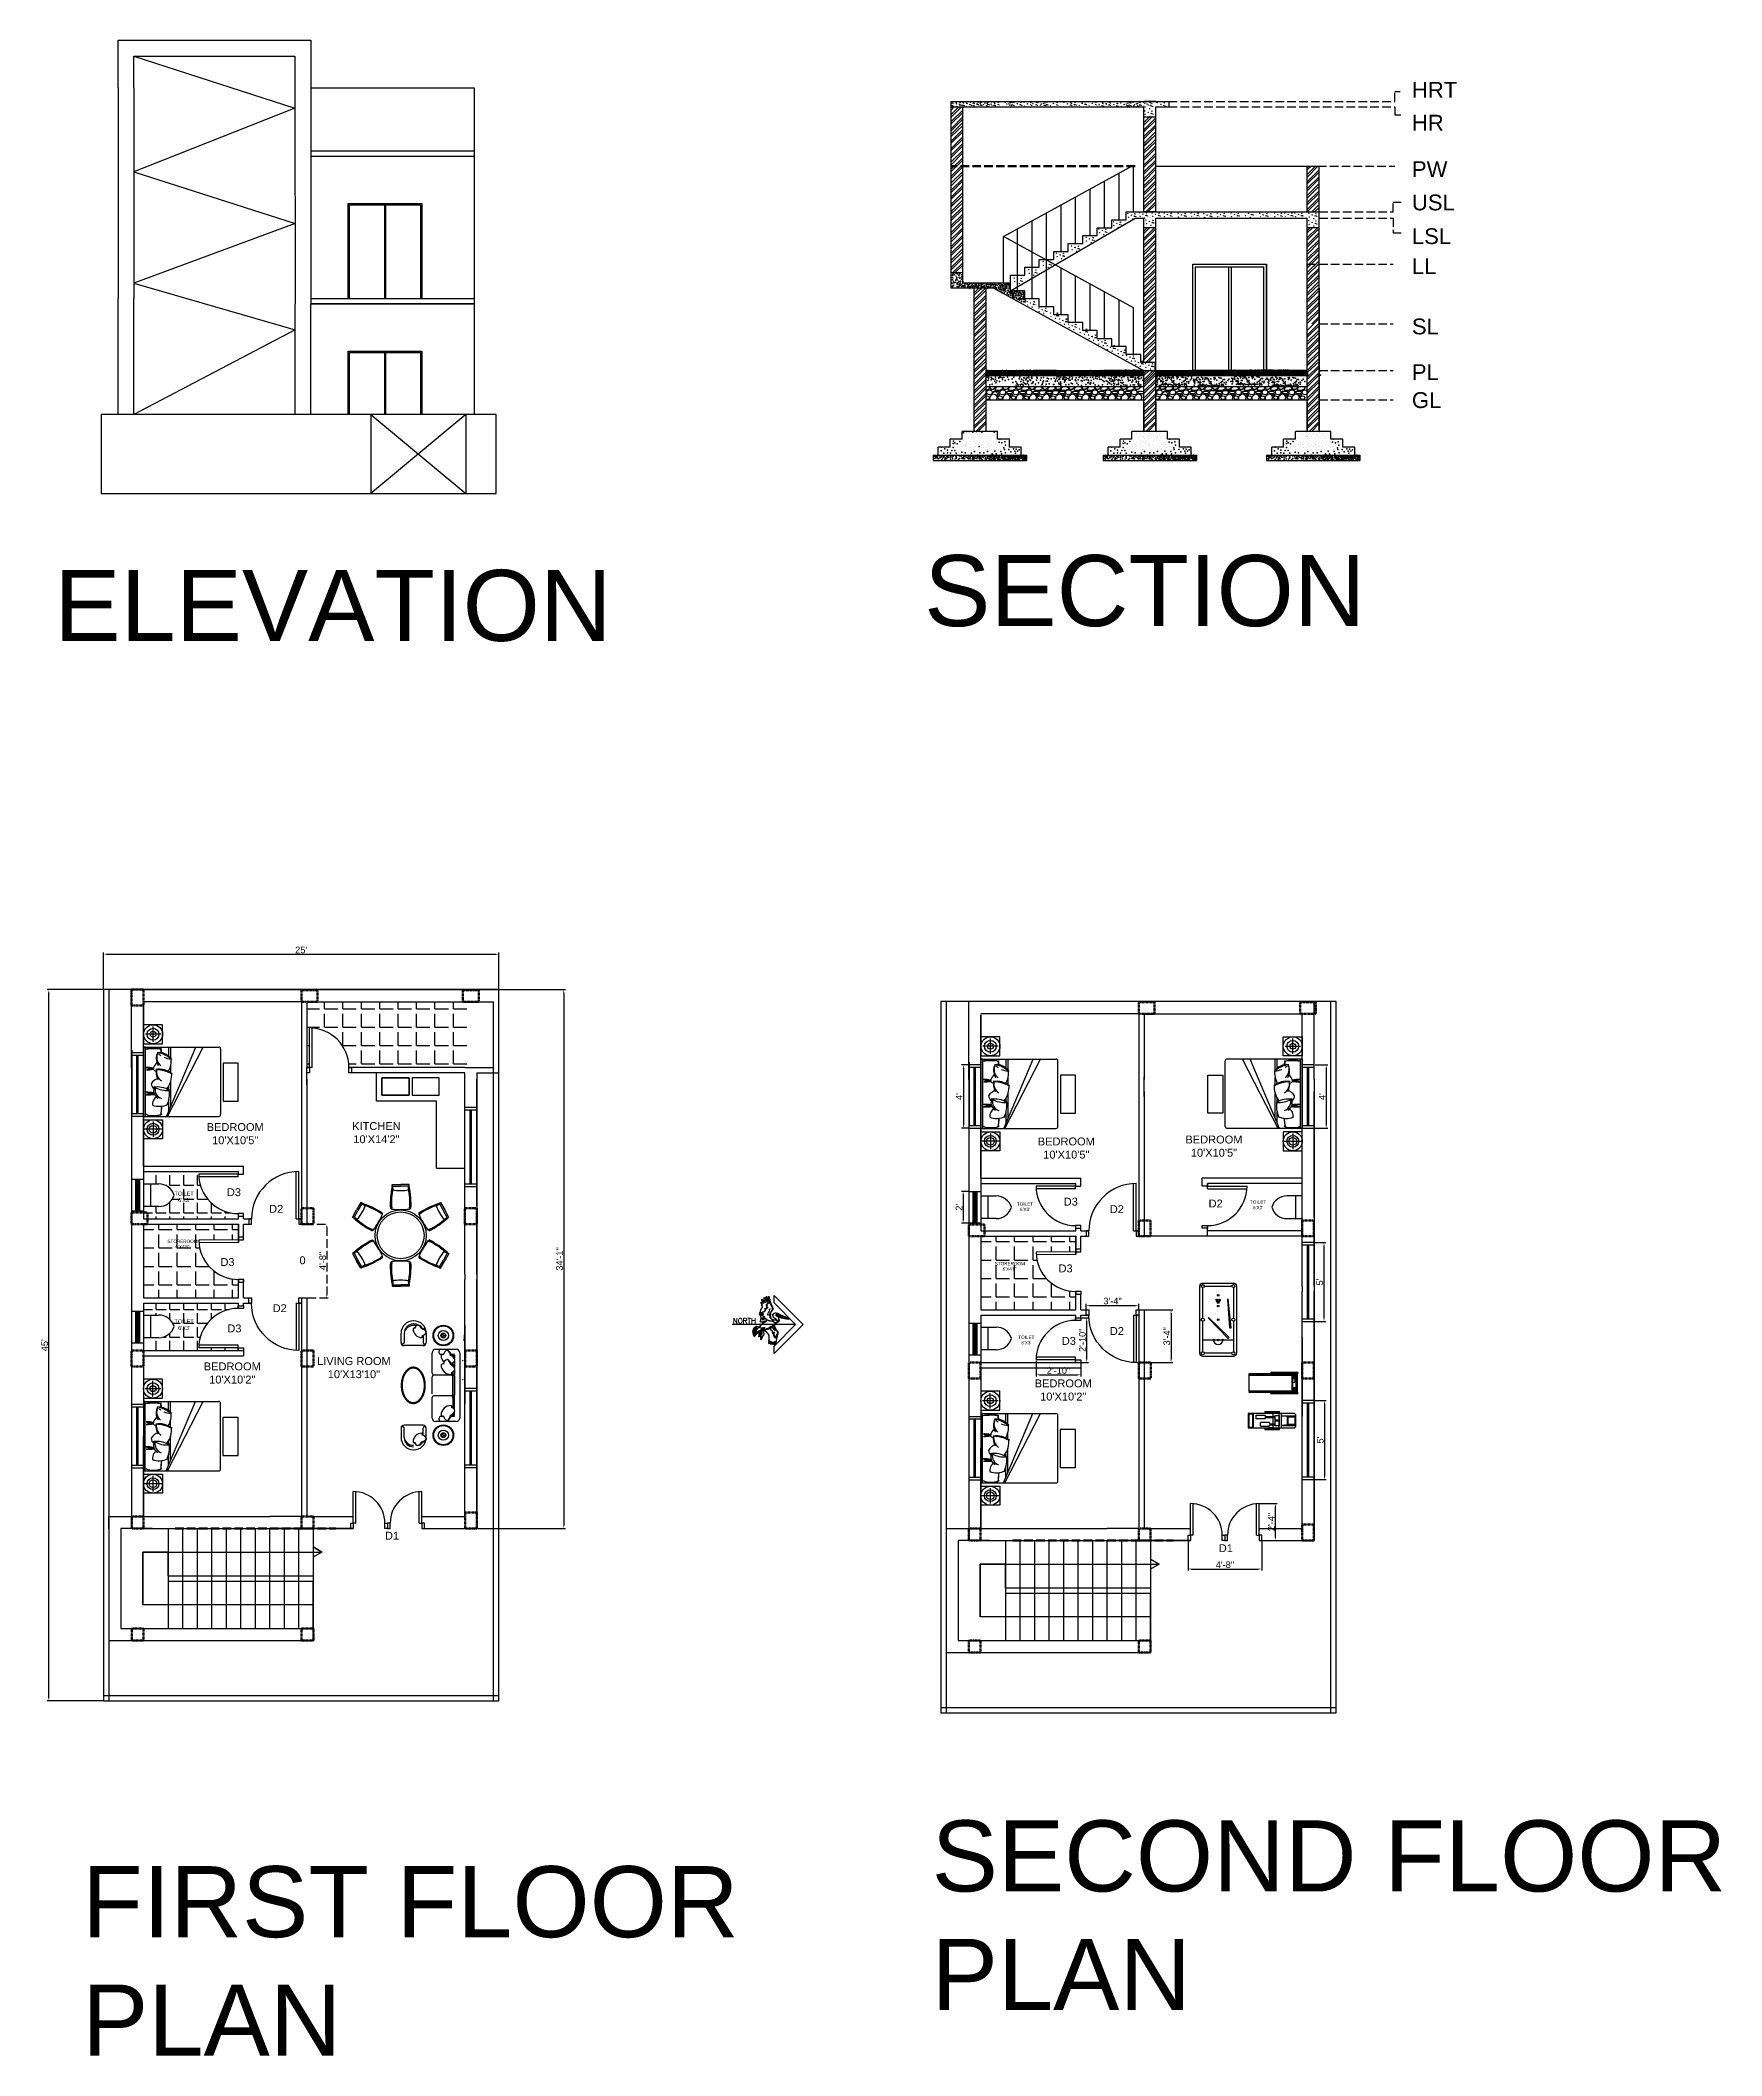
# Model space of a CAD drawing. Header units: inches. Extents: x 140261 to 278399, y 61833 to 125561.
# Drawn here: x 140621 to 141897, y 62158 to 63688 of the extents above; entities that cross this region are included whole.
import ezdxf

# ---------------------------------------------------------------- set-up
doc = ezdxf.new("R2010")
doc.units = ezdxf.units.IN
doc.linetypes.add('Aec_Rating_Smoke', pattern=[9, 4.5, 2, -2.5])
doc.linetypes.add('DASHDOT', pattern=[1, 0.5, -0.25, 0, -0.25])
for name, color, linetype in [('centre line', 30, 'Continuous'), ('door', 6, 'Continuous'), ('EL', 7, 'Continuous'), ('FUR', 7, 'Continuous'), ('ID-LOOSE', 31, 'Continuous'), ('ID-LOOSE2', 8, 'Continuous'), ('PDF_0', 7, 'Continuous'), ('section annotaion', 210, 'Aec_Rating_Smoke'), ('SYMBOL', 7, 'Continuous'), ('TXT-0', 7, 'Continuous'), ('WINDOW 2', 11, 'Continuous')]:
    doc.layers.add(name, color=color, linetype=linetype)
doc.layers.add('column', color=1, linetype='Aec_Rating_Smoke', lineweight=50)
doc.styles.add('C1', font='complex')
doc.styles.get("Standard").update_dxf_attribs({"font": 'arial.ttf'})
doc.dimstyles.new('ISO-25', dxfattribs={"dimtxt": 5, "dimasz": 2.5, "dimexe": 1.25, "dimexo": 0.625, "dimtad": 1, "dimdec": 1, "dimlunit": 4, "dimtxsty": 'Standard', "dimcen": 2.5, "dimadec": 0, "dimazin": 0, "dimtfac": 1, "dimtdec": 1, "dimtmove": 0, "dimatfit": 3, "dimfxl": 1, "dimarcsym": 0})
pattern_1 = [(0, (75, 17.601), (0, 13.97), [10.16, -3.81]), (90, (75, 17.601), (-13.97, 9e-16), [10.16, -3.81])]

msp = doc.modelspace()

# ---------------------------------------------------------------- texts
at = {"attachment_point": 1}
for s, width, gutter_width, insert, char_height in [('SECTION', 7598.2284, 269.82, (141291.84, 63296.96), 53.963), ('ELEVATION', 7598.2284, 269.82, (140631.57, 63285.71), 53.963), ('\\pxqc;BEDROOM\\P10\'X10\'5"', 89.8205, 12.5, (140724.02, 62865.66), 6), ('\\pxqc;KITCHEN\\P10\'X14\'2"', 76.2628, 12.5, (140837.98, 62866.43), 6), ('\\pxqc;BEDROOM\\P10\'X10\'5"', 89.8205, 12.5, (141354.83, 62854.73), 6), ('\\pxqc;BEDROOM\\P10\'X10\'5"', 96.5924, 12.5, (141463.48, 62856.19), 6), ('\\pxqc;\\PD3', 69.3032, 12.5, (140733.3, 62826.23), 6), ("\\pxqc;TOILET\\P6'X3'", 51.0965, 12.5, (140704.59, 62813.66), 3), ('\\pxqc;\\PD2', 69.3032, 12.5, (140765.37, 62813.55), 6), ("\\pxqc;TOILET\\P6'X3'", 19.6038, 12.5, (141358.58, 62805.51), 2.5), ('\\pxqc;\\PD3', 69.3032, 12.5, (141368.44, 62819.04), 6), ('\\pxqc;\\PD2', 69.3032, 12.5, (141403.43, 62813.33), 6), ('\\pxqc;\\PD2', 69.3032, 12.5, (141478.41, 62817.61), 6), ("\\pxqc;TOILET\\P6'X3'", 19.6038, 12.5, (141535.47, 62806.97), 2.5), ('\\pxqc;STOREROOM\\P6\'X4\'8"', 36.813, 12.5, (140710.52, 62777.13), 2.5), ('\\pxqc;\\PD3', 69.3032, 12.5, (140728.44, 62773.16), 6), ('\\pxqc;\\P0', 69.3032, 12.5, (140785.4, 62774.51), 6), ('\\pxqc;STOREROOM\\P6\'X4\'8"', 36.813, 12.5, (141338.44, 62760.27), 2.5), ('\\pxqc;\\PD3', 69.3032, 12.5, (141364.51, 62768.33), 6), ('\\pxqc;\\PD2', 69.3032, 12.5, (140768.03, 62738.15), 6), ("\\pxqc;TOILET\\P6'X3'", 51.0965, 12.5, (140704.59, 62716.64), 3), ('\\pxqc;\\PD3', 69.3032, 12.5, (140733.67, 62722.78), 6), ('\\pxqc;\\PD2', 69.3032, 12.5, (141403.43, 62720.79), 6), ("\\pxqc;TOILET\\P6'X3'", 19.6038, 12.5, (141359.6, 62704.33), 2.5), ('\\pxqc;\\PD3', 69.3032, 12.5, (141367.01, 62713.3), 6), ('\\pxqc;BEDROOM\\P10\'X10\'2"', 96.2922, 12.5, (140718.57, 62683.95), 6), ('\\pxqc;LIVING ROOM\\P10\'X13\'10"', 66.1436, 12.5, (140825.96, 62688.01), 6), ('\\pxqc;BEDROOM\\P10\'X10\'2"', 96.2922, 12.5, (141349.25, 62671.04), 6), ('\\pxqc;\\PD1', 69.3032, 12.5, (140853.28, 62565.39), 6), ('\\pxqc;\\PD1', 69.3032, 12.5, (141486.14, 62555.9), 6), ('SECOND FLOOR \\PPLAN', 7598.2284, 269.82, (141297.54, 62336.25), 53.9632), ('FIRST FLOOR \\PPLAN', 7598.2284, 269.82, (140652.72, 62301.5), 53.9632)]:
    msp.add_mtext_dynamic_manual_height_columns(s, width=width, gutter_width=gutter_width, heights=[0], dxfattribs=dict(at, insert=insert, char_height=char_height))
at = {"layer": 'centre line', "char_height": 12, "attachment_point": 1}
for s, insert in [('{\\C0;\\c16777215;HRT}', (141662.01, 63656.24)), ('{\\C0;\\c16777215;HR}', (141662.01, 63631.23)), ('{\\C0;\\c16777215;PW}', (141662.01, 63596)), ('{\\C0;\\c16777215;USL}', (141662.01, 63570.68)), ('{\\C0;\\c16777215;LSL}', (141662.01, 63545.08)), ('{\\C0;\\c16777215;LL}', (141662.01, 63522.27)), ('{\\C0;\\c16777215;SL}', (141662.01, 63476.53)), ('{\\C0;\\c16777215;PL}', (141662.01, 63441.88)), ('{\\C0;\\c16777215;GL}', (141662.01, 63420.61))]:
    msp.add_mtext_dynamic_manual_height_columns(s, width=19.4845, gutter_width=12.5, heights=[0], dxfattribs=dict(at, insert=insert))

# ---------------------------------------------------------------- blocks, each defined once
blk = doc.blocks.new('ventilator')
at = {"layer": 'WINDOW 2'}
for p, q in [((-4.5, 24), (4.5, 24)), ((-1.5, 24), (-1.5, 0)), ((-1, 24), (-1, 0)), ((-0.5, 24), (-0.5, 0)), ((0, 24), (0, 0)), ((0.5, 24), (0.5, 0)), ((1, 24), (1, 0)), ((1.5, 24), (1.5, 0)), ((-4.5, 0), (4.5, 0))]:
    blk.add_line(p, q, dxfattribs=at)
blk = doc.blocks.new('door 1')
for p, q in [((36, 4), (36, 40)), ((38, 4), (38, 40)), ((36, 4), (38, 4))]:
    blk.add_line(p, q)
for points in [[(2, 4), (0, 4), (0, 0), (2, 0)], [(40, 4), (38, 4), (38, 0), (40, 0)]]:
    blk.add_lwpolyline(points, close=True)
blk.add_arc((38, 4), 36, 90, 180)
blk = doc.blocks.new('ANI-21')
at = {"layer": 'SYMBOL', "color": 32, "linetype": 'Continuous'}
for points in [[(0.088, 0.324), (0.092, 0.305), (0.096, 0.284), (0.102, 0.265), (0.108, 0.251), (0.117, 0.228), (0.128, 0.211), (0.141, 0.196), (0.157, 0.182), (0.166, 0.175), (0.177, 0.169), (0.184, 0.165), (0.198, 0.161), (0.209, 0.159), (0.219, 0.156), (0.231, 0.155), (0.241, 0.154), (0.25, 0.154), (0.264, 0.155), (0.275, 0.156), (0.286, 0.159), (0.298, 0.161), (0.308, 0.163), (0.316, 0.172), (0.33, 0.169), (0.328, 0.172), (0.327, 0.174), (0.325, 0.177), (0.323, 0.185), (0.315, 0.192), (0.306, 0.193), (0.297, 0.199), (0.287, 0.206), (0.278, 0.21), (0.267, 0.216), (0.259, 0.222), (0.249, 0.23), (0.238, 0.24), (0.224, 0.252), (0.223, 0.264), (0.217, 0.276), (0.211, 0.289), (0.205, 0.303), (0.2, 0.316), (0.193, 0.329), (0.194, 0.331), (0.197, 0.331), (0.2, 0.331), (0.201, 0.332), (0.198, 0.337), (0.195, 0.339), (0.192, 0.342), (0.184, 0.345), (0.184, 0.348), (0.183, 0.351), (0.181, 0.355), (0.181, 0.36), (0.183, 0.361), (0.184, 0.363), (0.184, 0.364), (0.184, 0.366), (0.184, 0.369), (0.182, 0.371), (0.179, 0.373), (0.179, 0.376), (0.182, 0.38), (0.184, 0.378), (0.192, 0.376), (0.197, 0.376), (0.197, 0.377), (0.197, 0.378), (0.197, 0.38), (0.197, 0.38), (0.201, 0.382), (0.204, 0.382), (0.207, 0.38), (0.211, 0.38), (0.215, 0.38), (0.219, 0.384), (0.222, 0.39), (0.227, 0.39), (0.226, 0.392), (0.226, 0.392), (0.224, 0.393), (0.226, 0.394), (0.231, 0.398), (0.236, 0.403), (0.24, 0.407), (0.244, 0.411), (0.248, 0.413), (0.25, 0.417), (0.25, 0.419), (0.259, 0.423), (0.263, 0.425), (0.267, 0.428), (0.271, 0.43), (0.276, 0.431), (0.283, 0.432), (0.29, 0.432), (0.298, 0.432), (0.304, 0.431), (0.312, 0.43), (0.316, 0.429), (0.326, 0.427), (0.333, 0.425), (0.339, 0.423), (0.347, 0.422), (0.353, 0.42), (0.361, 0.419), (0.368, 0.417), (0.375, 0.414), (0.323, 0.412), (0.389, 0.416), (0.396, 0.408), (0.402, 0.405), (0.407, 0.402), (0.413, 0.403), (0.418, 0.393), (0.424, 0.39), (0.43, 0.39), (0.436, 0.381), (0.448, 0.374), (0.467, 0.367), (0.483, 0.361), (0.498, 0.354), (0.514, 0.347), (0.53, 0.341), (0.545, 0.334), (0.561, 0.328), (0.576, 0.324), (0.592, 0.314), (0.607, 0.308), (0.623, 0.302), (0.638, 0.296), (0.654, 0.289), (0.67, 0.283), (0.68, 0.276), (0.693, 0.273), (0.7, 0.27), (0.708, 0.267), (0.712, 0.263), (0.722, 0.26), (0.729, 0.258), (0.736, 0.252), (0.742, 0.248), (0.749, 0.244), (0.756, 0.241), (0.764, 0.237), (0.77, 0.233), (0.777, 0.229), (0.778, 0.225), (0.785, 0.222), (0.799, 0.217), (0.802, 0.216), (0.806, 0.215), (0.81, 0.215), (0.814, 0.215), (0.817, 0.215), (0.821, 0.215), (0.825, 0.214), (0.828, 0.212), (0.833, 0.207), (0.835, 0.201), (0.835, 0.194), (0.831, 0.192), (0.828, 0.184), (0.826, 0.182), (0.823, 0.178), (0.82, 0.176), (0.817, 0.175), (0.813, 0.174), (0.81, 0.174), (0.806, 0.175), (0.803, 0.176), (0.8, 0.178), (0.797, 0.185), (0.794, 0.18), (0.785, 0.182), (0.788, 0.183), (0.785, 0.184), (0.778, 0.184), (0.759, 0.192), (0.737, 0.192), (0.712, 0.196), (0.693, 0.2), (0.67, 0.203), (0.646, 0.208), (0.627, 0.211), (0.605, 0.215), (0.58, 0.22), (0.562, 0.225), (0.541, 0.23), (0.514, 0.234), (0.498, 0.239), (0.476, 0.244), (0.455, 0.25), (0.432, 0.258), (0.425, 0.243), (0.422, 0.228), (0.422, 0.213), (0.425, 0.199), (0.429, 0.182), (0.435, 0.167), (0.44, 0.152), (0.442, 0.138), (0.443, 0.126), (0.442, 0.114), (0.439, 0.104), (0.432, 0.095), (0.424, 0.088), (0.416, 0.081), (0.409, 0.076), (0.401, 0.07), (0.393, 0.065), (0.382, 0.06), (0.376, 0.053), (0.369, 0.048), (0.361, 0.043), (0.352, 0.037), (0.345, 0.031), (0.337, 0.026), (0.33, 0.02), (0.316, 0.013), (0.315, 0.007), (0.308, -0.001), (0.301, -0.006), (0.295, -0.013), (0.289, -0.028), (0.283, -0.037), (0.278, -0.046), (0.272, -0.056), (0.265, -0.065), (0.259, -0.072), (0.257, -0.072), (0.25, -0.08), (0.25, -0.084), (0.25, -0.087), (0.259, -0.095), (0.261, -0.102), (0.264, -0.11), (0.267, -0.117), (0.27, -0.124), (0.273, -0.132), (0.277, -0.138), (0.281, -0.146), (0.293, -0.166), (0.306, -0.186), (0.316, -0.204), (0.33, -0.218), (0.343, -0.243), (0.355, -0.262), (0.368, -0.281), (0.379, -0.3), (0.382, -0.307), (0.382, -0.313), (0.391, -0.318), (0.389, -0.323), (0.399, -0.329), (0.401, -0.336), (0.403, -0.336), (0.403, -0.348), (0.399, -0.371), (0.394, -0.394), (0.389, -0.416), (0.382, -0.438), (0.376, -0.46), (0.37, -0.482), (0.366, -0.505), (0.36, -0.529), (0.359, -0.533), (0.357, -0.534), (0.354, -0.54), (0.352, -0.544), (0.346, -0.572), (0.339, -0.6), (0.333, -0.627), (0.328, -0.654), (0.325, -0.682), (0.323, -0.71), (0.316, -0.732), (0.316, -0.766), (0.316, -0.77), (0.311, -0.771), (0.304, -0.771), (0.299, -0.769), (0.293, -0.765), (0.289, -0.76), (0.285, -0.755), (0.282, -0.75), (0.28, -0.732), (0.279, -0.723), (0.279, -0.709), (0.278, -0.696), (0.272, -0.727), (0.27, -0.759), (0.271, -0.791), (0.272, -0.823), (0.267, -0.818), (0.261, -0.818), (0.257, -0.823), (0.25, -0.821), (0.248, -0.816), (0.246, -0.813), (0.243, -0.808), (0.24, -0.798), (0.237, -0.781), (0.236, -0.759), (0.234, -0.732), (0.23, -0.715), (0.226, -0.728), (0.224, -0.742), (0.222, -0.755), (0.221, -0.768), (0.219, -0.781), (0.217, -0.794), (0.214, -0.806), (0.209, -0.817), (0.207, -0.821), (0.203, -0.822), (0.199, -0.821), (0.194, -0.817), (0.184, -0.815), (0.184, -0.81), (0.184, -0.805), (0.183, -0.798), (0.181, -0.779), (0.184, -0.757), (0.184, -0.732), (0.184, -0.714), (0.178, -0.727), (0.171, -0.742), (0.163, -0.756), (0.156, -0.771), (0.15, -0.785), (0.143, -0.798), (0.137, -0.814), (0.13, -0.828), (0.118, -0.816), (0.112, -0.798), (0.112, -0.779), (0.115, -0.767), (0.118, -0.75), (0.128, -0.732), (0.136, -0.717), (0.141, -0.702), (0.135, -0.707), (0.128, -0.713), (0.118, -0.719), (0.117, -0.726), (0.112, -0.732), (0.107, -0.74), (0.102, -0.747), (0.095, -0.753), (0.088, -0.76), (0.083, -0.767), (0.077, -0.773), (0.071, -0.78), (0.065, -0.786), (0.052, -0.792), (0.051, -0.798), (0.042, -0.798), (0.036, -0.787), (0.036, -0.772), (0.04, -0.752), (0.048, -0.744), (0.052, -0.73), (0.066, -0.717), (0.077, -0.705), (0.086, -0.693), (0.073, -0.696), (0.071, -0.7), (0.065, -0.705), (0.052, -0.71), (0.051, -0.715), (0.044, -0.713), (0.036, -0.721), (0.028, -0.722), (0.026, -0.721), (0.025, -0.713), (0.024, -0.715), (0.025, -0.713), (0.029, -0.704), (0.031, -0.696), (0.031, -0.688), (0.031, -0.68), (0.033, -0.666), (0.038, -0.661), (0.042, -0.653), (0.047, -0.644), (0.046, -0.643), (0.044, -0.641), (0.044, -0.64), (0.042, -0.639), (0.046, -0.627), (0.051, -0.614), (0.052, -0.6), (0.052, -0.588), (0.052, -0.586), (0.052, -0.585), (0.052, -0.583), (0.052, -0.58), (0.052, -0.568), (0.052, -0.556), (0.052, -0.544), (0.052, -0.531), (0.052, -0.529), (0.052, -0.526), (0.052, -0.524), (0.052, -0.521), (0.052, -0.507), (0.05, -0.492), (0.046, -0.478), (0.039, -0.466), (0.034, -0.457), (0.031, -0.448), (0.032, -0.439), (0.036, -0.43), (0.033, -0.429), (0.029, -0.429), (0.026, -0.429), (0.024, -0.422), (0.019, -0.42), (0.014, -0.412), (0.009, -0.402), (0.003, -0.397), (-0.004, -0.39), (-0.014, -0.383), (-0.015, -0.376), (-0.021, -0.369), (-0.024, -0.364), (-0.028, -0.361), (-0.031, -0.356), (-0.034, -0.352), (-0.038, -0.348), (-0.042, -0.344), (-0.045, -0.336), (-0.048, -0.336), (-0.05, -0.333), (-0.052, -0.331), (-0.055, -0.33), (-0.058, -0.328), (-0.06, -0.326), (-0.061, -0.324), (-0.063, -0.322), (-0.063, -0.321), (-0.073, -0.319), (-0.07, -0.317), (-0.073, -0.317), (-0.08, -0.315), (-0.08, -0.311), (-0.082, -0.308), (-0.086, -0.305), (-0.088, -0.302), (-0.091, -0.299), (-0.094, -0.297), (-0.098, -0.295), (-0.101, -0.293), (-0.105, -0.292), (-0.11, -0.29), (-0.114, -0.284), (-0.118, -0.287), (-0.121, -0.283), (-0.123, -0.278), (-0.124, -0.27), (-0.127, -0.27), (-0.131, -0.268), (-0.136, -0.267), (-0.146, -0.265), (-0.146, -0.265), (-0.15, -0.265), (-0.154, -0.266), (-0.157, -0.268), (-0.16, -0.27), (-0.169, -0.297), (-0.172, -0.323), (-0.172, -0.352), (-0.17, -0.379), (-0.166, -0.392), (-0.162, -0.402), (-0.16, -0.418), (-0.162, -0.429), (-0.167, -0.44), (-0.172, -0.451), (-0.179, -0.46), (-0.186, -0.468), (-0.193, -0.48), (-0.201, -0.489), (-0.212, -0.499), (-0.215, -0.509), (-0.224, -0.526), (-0.238, -0.542), (-0.239, -0.558), (-0.246, -0.574), (-0.253, -0.59), (-0.261, -0.607), (-0.271, -0.623), (-0.28, -0.638), (-0.281, -0.639), (-0.282, -0.639), (-0.284, -0.639), (-0.285, -0.638), (-0.279, -0.608), (-0.278, -0.577), (-0.279, -0.548), (-0.286, -0.519), (-0.288, -0.515), (-0.29, -0.511), (-0.292, -0.507), (-0.294, -0.504), (-0.298, -0.501), (-0.301, -0.498), (-0.305, -0.496), (-0.309, -0.488), (-0.31, -0.493), (-0.31, -0.491), (-0.309, -0.488), (-0.308, -0.486), (-0.305, -0.485), (-0.302, -0.484), (-0.299, -0.483), (-0.296, -0.482), (-0.294, -0.482), (-0.291, -0.48), (-0.288, -0.479), (-0.287, -0.476), (-0.281, -0.464), (-0.278, -0.45), (-0.279, -0.435), (-0.285, -0.421), (-0.292, -0.432), (-0.299, -0.443), (-0.306, -0.453), (-0.313, -0.464), (-0.321, -0.468), (-0.329, -0.484), (-0.337, -0.493), (-0.346, -0.503), (-0.351, -0.509), (-0.357, -0.515), (-0.361, -0.519), (-0.366, -0.518), (-0.367, -0.513), (-0.367, -0.507), (-0.366, -0.502), (-0.363, -0.496), (-0.36, -0.491), (-0.357, -0.485), (-0.354, -0.478), (-0.352, -0.468), (-0.348, -0.453), (-0.346, -0.432), (-0.346, -0.413), (-0.348, -0.393), (-0.348, -0.387), (-0.35, -0.38), (-0.352, -0.374), (-0.357, -0.371), (-0.358, -0.37), (-0.361, -0.371), (-0.37, -0.371), (-0.367, -0.372), (-0.37, -0.373), (-0.372, -0.373), (-0.375, -0.373), (-0.378, -0.371), (-0.379, -0.369), (-0.378, -0.366), (-0.377, -0.364), (-0.375, -0.356), (-0.372, -0.359), (-0.376, -0.357), (-0.368, -0.35), (-0.366, -0.354), (-0.362, -0.352), (-0.359, -0.35), (-0.356, -0.348), (-0.354, -0.346), (-0.348, -0.343), (-0.344, -0.336), (-0.344, -0.336), (-0.335, -0.333), (-0.331, -0.33), (-0.327, -0.326), (-0.324, -0.321), (-0.321, -0.317), (-0.333, -0.322), (-0.345, -0.328), (-0.357, -0.333), (-0.368, -0.336), (-0.38, -0.344), (-0.391, -0.352), (-0.403, -0.358), (-0.413, -0.366), (-0.422, -0.374), (-0.432, -0.382), (-0.44, -0.389), (-0.448, -0.398), (-0.457, -0.402), (-0.465, -0.415), (-0.476, -0.423), (-0.481, -0.432), (-0.489, -0.441), (-0.497, -0.449), (-0.504, -0.458), (-0.511, -0.467), (-0.519, -0.476), (-0.526, -0.485), (-0.533, -0.488), (-0.542, -0.503), (-0.552, -0.498), (-0.558, -0.49), (-0.568, -0.48), (-0.568, -0.468), (-0.562, -0.458), (-0.559, -0.447), (-0.557, -0.435), (-0.557, -0.424), (-0.562, -0.424), (-0.566, -0.424), (-0.57, -0.422), (-0.573, -0.421), (-0.577, -0.419), (-0.58, -0.416), (-0.583, -0.414), (-0.585, -0.41), (-0.587, -0.4), (-0.583, -0.391), (-0.578, -0.383), (-0.576, -0.374), (-0.579, -0.367), (-0.583, -0.361), (-0.588, -0.354), (-0.591, -0.347), (-0.589, -0.336), (-0.585, -0.336), (-0.58, -0.333), (-0.575, -0.33), (-0.579, -0.326), (-0.583, -0.321), (-0.587, -0.317), (-0.591, -0.313), (-0.595, -0.308), (-0.598, -0.304), (-0.599, -0.299), (-0.599, -0.293), (-0.597, -0.288), (-0.591, -0.284), (-0.585, -0.278), (-0.582, -0.27), (-0.582, -0.266), (-0.584, -0.26), (-0.587, -0.252), (-0.587, -0.245), (-0.583, -0.241), (-0.578, -0.237), (-0.574, -0.235), (-0.572, -0.23), (-0.574, -0.224), (-0.576, -0.218), (-0.578, -0.211), (-0.578, -0.204), (-0.576, -0.201), (-0.572, -0.198), (-0.569, -0.196), (-0.565, -0.194), (-0.562, -0.192), (-0.557, -0.19), (-0.554, -0.188), (-0.552, -0.186), (-0.548, -0.178), (-0.548, -0.169), (-0.547, -0.159), (-0.542, -0.152), (-0.542, -0.145), (-0.542, -0.15), (-0.533, -0.15), (-0.535, -0.145), (-0.525, -0.152), (-0.523, -0.152), (-0.52, -0.145), (-0.519, -0.148), (-0.517, -0.138), (-0.517, -0.137), (-0.515, -0.131), (-0.514, -0.124), (-0.511, -0.122), (-0.507, -0.12), (-0.502, -0.119), (-0.498, -0.119), (-0.493, -0.119), (-0.489, -0.119), (-0.485, -0.117), (-0.482, -0.115), (-0.478, -0.112), (-0.476, -0.109), (-0.476, -0.105), (-0.466, -0.102), (-0.461, -0.1), (-0.457, -0.1), (-0.453, -0.099), (-0.449, -0.1), (-0.437, -0.105), (-0.425, -0.11), (-0.413, -0.115), (-0.4, -0.118), (-0.387, -0.121), (-0.375, -0.122), (-0.362, -0.123), (-0.35, -0.122), (-0.345, -0.121), (-0.344, -0.119), (-0.335, -0.116), (-0.331, -0.112), (-0.327, -0.108), (-0.323, -0.103), (-0.319, -0.099), (-0.315, -0.095), (-0.308, -0.089), (-0.301, -0.082), (-0.294, -0.072), (-0.288, -0.069), (-0.281, -0.062), (-0.278, -0.055), (-0.268, -0.049), (-0.261, -0.042), (-0.255, -0.035), (-0.248, -0.029), (-0.242, -0.021), (-0.235, -0.014), (-0.228, -0.006), (-0.222, -0.002), (-0.215, 0.005), (-0.212, 0.011), (-0.205, 0.02), (-0.189, 0.027), (-0.18, 0.033), (-0.171, 0.041), (-0.162, 0.046), (-0.152, 0.053), (-0.146, 0.06), (-0.132, 0.065), (-0.123, 0.071), (-0.113, 0.076), (-0.103, 0.082), (-0.093, 0.089), (-0.084, 0.095), (-0.08, 0.101), (-0.065, 0.108), (-0.055, 0.114), (-0.057, 0.115), (-0.058, 0.116), (-0.06, 0.116), (-0.061, 0.116), (-0.064, 0.114), (-0.066, 0.112), (-0.068, 0.109), (-0.071, 0.108), (-0.08, 0.106), (-0.081, 0.106), (-0.086, 0.105), (-0.091, 0.105), (-0.096, 0.104), (-0.101, 0.104), (-0.106, 0.103), (-0.11, 0.102), (-0.116, 0.099), (-0.123, 0.097), (-0.129, 0.093), (-0.135, 0.09), (-0.146, 0.087), (-0.147, 0.085), (-0.154, 0.081), (-0.16, 0.079), (-0.164, 0.079), (-0.169, 0.078), (-0.173, 0.078), (-0.176, 0.077), (-0.186, 0.074), (-0.196, 0.07), (-0.212, 0.073), (-0.216, 0.064), (-0.226, 0.062), (-0.236, 0.06), (-0.247, 0.06), (-0.258, 0.06), (-0.258, 0.062), (-0.264, 0.064), (-0.259, 0.066), (-0.258, 0.068), (-0.264, 0.069), (-0.278, 0.07), (-0.279, 0.073), (-0.285, 0.074), (-0.291, 0.078), (-0.294, 0.083), (-0.294, 0.089), (-0.292, 0.098), (-0.292, 0.099), (-0.294, 0.1), (-0.294, 0.101), (-0.295, 0.101), (-0.294, 0.112), (-0.294, 0.111), (-0.292, 0.115), (-0.291, 0.126), (-0.286, 0.139), (-0.281, 0.147), (-0.278, 0.161), (-0.278, 0.175), (-0.278, 0.177), (-0.271, 0.178), (-0.269, 0.18), (-0.268, 0.182), (-0.269, 0.184), (-0.278, 0.186), (-0.278, 0.192), (-0.278, 0.192), (-0.278, 0.192), (-0.278, 0.196), (-0.269, 0.199), (-0.268, 0.201), (-0.265, 0.209), (-0.271, 0.217), (-0.264, 0.225), (-0.264, 0.233), (-0.265, 0.238), (-0.267, 0.241), (-0.268, 0.251), (-0.266, 0.25), (-0.278, 0.258), (-0.278, 0.262), (-0.278, 0.271), (-0.278, 0.277), (-0.28, 0.284), (-0.281, 0.291), (-0.282, 0.299), (-0.286, 0.305), (-0.291, 0.307), (-0.296, 0.31), (-0.299, 0.314), (-0.301, 0.324), (-0.302, 0.324), (-0.305, 0.329), (-0.309, 0.333), (-0.312, 0.338), (-0.313, 0.34), (-0.314, 0.343), (-0.314, 0.347), (-0.314, 0.349), (-0.317, 0.355), (-0.321, 0.361), (-0.325, 0.367), (-0.327, 0.374), (-0.331, 0.381), (-0.331, 0.39), (-0.329, 0.396), (-0.327, 0.403), (-0.325, 0.411), (-0.327, 0.421), (-0.329, 0.432), (-0.325, 0.441), (-0.324, 0.442), (-0.322, 0.443), (-0.32, 0.444), (-0.317, 0.443), (-0.317, 0.456), (-0.315, 0.456), (-0.311, 0.459), (-0.307, 0.462), (-0.301, 0.464), (-0.296, 0.468), (-0.291, 0.471), (-0.287, 0.475), (-0.292, 0.479), (-0.294, 0.485), (-0.295, 0.492), (-0.292, 0.498), (-0.291, 0.502), (-0.291, 0.506), (-0.291, 0.51), (-0.29, 0.513), (-0.287, 0.522), (-0.284, 0.522), (-0.281, 0.523), (-0.278, 0.526), (-0.281, 0.533), (-0.279, 0.539), (-0.278, 0.547), (-0.278, 0.555), (-0.278, 0.559), (-0.278, 0.564), (-0.278, 0.569), (-0.278, 0.574), (-0.271, 0.578), (-0.268, 0.58), (-0.271, 0.588), (-0.263, 0.588), (-0.262, 0.588), (-0.263, 0.591), (-0.263, 0.594), (-0.261, 0.597), (-0.257, 0.602), (-0.257, 0.605), (-0.246, 0.61), (-0.243, 0.615), (-0.243, 0.616), (-0.244, 0.617), (-0.246, 0.619), (-0.246, 0.619), (-0.244, 0.624), (-0.242, 0.628), (-0.24, 0.631), (-0.238, 0.635), (-0.234, 0.638), (-0.23, 0.642), (-0.226, 0.644), (-0.222, 0.648), (-0.22, 0.654), (-0.218, 0.654), (-0.218, 0.655), (-0.218, 0.658), (-0.218, 0.66), (-0.22, 0.662), (-0.222, 0.664), (-0.223, 0.666), (-0.223, 0.669), (-0.222, 0.673), (-0.222, 0.676), (-0.222, 0.678), (-0.228, 0.684), (-0.238, 0.691), (-0.234, 0.698), (-0.235, 0.706), (-0.236, 0.71), (-0.238, 0.714), (-0.239, 0.72), (-0.239, 0.723), (-0.238, 0.726), (-0.236, 0.728), (-0.235, 0.73), (-0.235, 0.733), (-0.236, 0.738), (-0.24, 0.744), (-0.242, 0.749), (-0.238, 0.755), (-0.233, 0.757), (-0.228, 0.76), (-0.223, 0.761), (-0.218, 0.763), (-0.222, 0.767), (-0.225, 0.77), (-0.23, 0.773), (-0.234, 0.776), (-0.244, 0.78), (-0.242, 0.786), (-0.244, 0.787), (-0.245, 0.793), (-0.245, 0.8), (-0.243, 0.803), (-0.241, 0.807), (-0.235, 0.811), (-0.242, 0.813), (-0.247, 0.814), (-0.253, 0.816), (-0.259, 0.817), (-0.264, 0.819), (-0.271, 0.822), (-0.278, 0.826), (-0.279, 0.83), (-0.284, 0.836), (-0.287, 0.842), (-0.287, 0.852), (-0.281, 0.852), (-0.278, 0.852), (-0.264, 0.852), (-0.255, 0.852), (-0.246, 0.852), (-0.238, 0.852), (-0.228, 0.844), (-0.22, 0.843), (-0.212, 0.841), (-0.203, 0.84), (-0.193, 0.838), (-0.185, 0.837), (-0.176, 0.836), (-0.168, 0.834), (-0.159, 0.834), (-0.15, 0.834), (-0.146, 0.834), (-0.152, 0.841), (-0.164, 0.852), (-0.176, 0.854), (-0.187, 0.861), (-0.198, 0.869), (-0.212, 0.876), (-0.219, 0.885), (-0.228, 0.895), (-0.235, 0.902), (-0.24, 0.911), (-0.243, 0.92), (-0.246, 0.929), (-0.248, 0.938), (-0.249, 0.948), (-0.249, 0.958), (-0.249, 0.967), (-0.248, 0.971), (-0.245, 0.974), (-0.242, 0.975), (-0.239, 0.974), (-0.231, 0.965), (-0.222, 0.955), (-0.213, 0.945), (-0.203, 0.937), (-0.195, 0.928), (-0.185, 0.92), (-0.176, 0.918), (-0.166, 0.904), (-0.156, 0.897), (-0.146, 0.889), (-0.136, 0.882), (-0.125, 0.875), (-0.114, 0.869), (-0.104, 0.863), (-0.092, 0.857), (-0.081, 0.852), (-0.08, 0.852), (-0.08, 0.852), (-0.08, 0.852), (-0.08, 0.853), (-0.086, 0.863), (-0.094, 0.878), (-0.103, 0.882), (-0.111, 0.891), (-0.119, 0.901), (-0.127, 0.911), (-0.134, 0.92), (-0.146, 0.932), (-0.146, 0.941), (-0.15, 0.952), (-0.154, 0.963), (-0.156, 0.974), (-0.158, 0.991), (-0.16, 1.008), (-0.158, 1.026), (-0.15, 1.043), (-0.149, 1.05), (-0.146, 1.05), (-0.146, 1.05), (-0.146, 1.043), (-0.132, 1.031), (-0.125, 1.02), (-0.118, 1.009), (-0.112, 0.998), (-0.105, 0.987), (-0.099, 0.974), (-0.092, 0.964), (-0.086, 0.952), (-0.08, 0.941), (-0.073, 0.931), (-0.066, 0.92), (-0.059, 0.909), (-0.051, 0.904), (-0.044, 0.889), (-0.04, 0.879), (-0.024, 0.87), (-0.036, 0.895), (-0.048, 0.921), (-0.06, 0.946), (-0.071, 0.972), (-0.08, 0.998), (-0.083, 1.025), (-0.082, 1.052), (-0.073, 1.08), (-0.071, 1.081), (-0.067, 1.081), (-0.065, 1.081), (-0.063, 1.08), (-0.057, 1.067), (-0.05, 1.052), (-0.044, 1.038), (-0.038, 1.024), (-0.032, 1.009), (-0.026, 0.995), (-0.026, 0.984), (-0.015, 0.967), (-0.014, 0.953), (-0.003, 0.939), (0.003, 0.925), (0.011, 0.918), (0.019, 0.899), (0.028, 0.887), (0.036, 0.874), (0.047, 0.863), (0.042, 0.885), (0.036, 0.904), (0.029, 0.925), (0.023, 0.945), (0.018, 0.966), (0.014, 0.987), (0.012, 1.008), (0.013, 1.03), (0.013, 1.038), (0.015, 1.05), (0.016, 1.058), (0.018, 1.067), (0.02, 1.075), (0.025, 1.081), (0.03, 1.083), (0.038, 1.082), (0.042, 1.077), (0.044, 1.067), (0.045, 1.056), (0.047, 1.05), (0.052, 1.005), (0.069, 0.965), (0.079, 0.925), (0.091, 0.885), (0.102, 0.852), (0.115, 0.807), (0.128, 0.768), (0.139, 0.73), (0.149, 0.733), (0.153, 0.733), (0.158, 0.733), (0.16, 0.73), (0.158, 0.711), (0.168, 0.7), (0.174, 0.676), (0.18, 0.66), (0.184, 0.642), (0.191, 0.625), (0.197, 0.607), (0.201, 0.59), (0.202, 0.588), (0.202, 0.588), (0.201, 0.579), (0.199, 0.576), (0.194, 0.569), (0.191, 0.563), (0.184, 0.555), (0.184, 0.549), (0.181, 0.548), (0.172, 0.536), (0.173, 0.535), (0.168, 0.523), (0.158, 0.522), (0.16, 0.513), (0.156, 0.508), (0.152, 0.503), (0.148, 0.498), (0.139, 0.493), (0.141, 0.489), (0.137, 0.483), (0.118, 0.465), (0.114, 0.446), (0.104, 0.428), (0.097, 0.408), (0.092, 0.39), (0.088, 0.367), (0.087, 0.347), (0.088, 0.324)], [(-0.071, 0.192), (-0.07, 0.192), (-0.067, 0.192), (-0.066, 0.192), (-0.063, 0.192), (-0.061, 0.186), (-0.063, 0.182), (-0.063, 0.178), (-0.061, 0.176), (-0.057, 0.175), (-0.052, 0.175), (-0.048, 0.175), (-0.046, 0.174), (-0.044, 0.169), (-0.041, 0.166), (-0.038, 0.163), (-0.04, 0.161), (-0.033, 0.161), (-0.033, 0.159), (-0.033, 0.155), (-0.031, 0.154), (-0.028, 0.153), (-0.024, 0.152), (-0.021, 0.151), (-0.018, 0.149), (-0.015, 0.147), (-0.014, 0.147), (-0.007, 0.152), (-0.004, 0.147), (-0.004, 0.145), (-0.004, 0.144), (-0.004, 0.142), (-0.002, 0.141), (0.001, 0.14), (0.005, 0.14), (0.008, 0.141), (0.011, 0.14), (0.019, 0.135), (0.028, 0.131), (0.036, 0.126), (0.046, 0.126), (0.052, 0.126), (0.065, 0.119), (0.074, 0.118), (0.083, 0.116), (0.092, 0.115), (0.102, 0.114), (0.106, 0.114), (0.118, 0.114), (0.13, 0.114), (0.14, 0.114), (0.149, 0.114), (0.158, 0.114), (0.163, 0.114), (0.168, 0.112), (0.174, 0.11), (0.18, 0.108), (0.184, 0.106), (0.184, 0.104), (0.195, 0.101), (0.201, 0.1), (0.205, 0.099), (0.211, 0.097), (0.216, 0.095), (0.22, 0.093), (0.224, 0.089), (0.228, 0.086), (0.232, 0.082), (0.234, 0.078), (0.237, 0.071), (0.237, 0.063), (0.237, 0.06), (0.24, 0.05), (0.246, 0.047), (0.25, 0.044), (0.26, 0.043), (0.267, 0.043), (0.275, 0.044), (0.282, 0.046), (0.288, 0.05), (0.294, 0.06), (0.296, 0.06), (0.297, 0.06), (0.298, 0.06), (0.3, 0.06), (0.302, 0.046), (0.302, 0.04), (0.299, 0.033), (0.292, 0.027), (0.293, 0.025), (0.294, 0.023), (0.294, 0.021), (0.293, 0.02), (0.284, 0.009), (0.277, -0.002), (0.269, -0.014), (0.262, -0.025), (0.25, -0.036), (0.247, -0.046), (0.238, -0.057), (0.229, -0.066), (0.226, -0.069), (0.224, -0.012), (0.221, -0.072), (0.218, -0.072), (0.216, -0.079), (0.213, -0.08), (0.209, -0.08), (0.205, -0.079), (0.204, -0.072), (0.205, -0.072), (0.205, -0.072), (0.205, -0.012), (0.195, -0.078), (0.184, -0.084), (0.176, -0.091), (0.165, -0.096), (0.155, -0.102), (0.146, -0.107), (0.136, -0.112), (0.126, -0.118), (0.117, -0.123), (0.107, -0.128), (0.097, -0.134), (0.087, -0.138), (0.077, -0.138), (0.067, -0.148), (0.052, -0.154), (0.047, -0.159), (0.044, -0.161), (0.041, -0.165), (0.04, -0.169), (0.042, -0.173), (0.036, -0.177), (0.029, -0.181), (0.022, -0.185), (0.016, -0.188), (0.009, -0.19), (0.001, -0.194), (-0.006, -0.196), (-0.014, -0.198), (-0.026, -0.2), (-0.028, -0.202), (-0.035, -0.204), (-0.044, -0.204), (-0.05, -0.204), (-0.058, -0.204), (-0.066, -0.211), (-0.073, -0.212), (-0.073, -0.214), (-0.073, -0.215), (-0.073, -0.217), (-0.08, -0.218), (-0.082, -0.224), (-0.09, -0.229), (-0.099, -0.233), (-0.109, -0.236), (-0.117, -0.239), (-0.127, -0.241), (-0.136, -0.243), (-0.146, -0.245), (-0.149, -0.247), (-0.154, -0.249), (-0.158, -0.244), (-0.162, -0.251), (-0.167, -0.252), (-0.171, -0.252), (-0.176, -0.251), (-0.18, -0.248), (-0.18, -0.247), (-0.18, -0.244), (-0.179, -0.243), (-0.177, -0.242), (-0.185, -0.234), (-0.186, -0.222), (-0.183, -0.204), (-0.179, -0.198), (-0.175, -0.19), (-0.168, -0.184), (-0.16, -0.179), (-0.152, -0.176), (-0.146, -0.173), (-0.135, -0.169), (-0.126, -0.166), (-0.118, -0.161), (-0.124, -0.159), (-0.13, -0.158), (-0.136, -0.159), (-0.146, -0.161), (-0.148, -0.163), (-0.153, -0.158), (-0.159, -0.165), (-0.166, -0.166), (-0.169, -0.166), (-0.172, -0.167), (-0.176, -0.167), (-0.18, -0.168), (-0.183, -0.169), (-0.188, -0.171), (-0.191, -0.173), (-0.194, -0.176), (-0.212, -0.186), (-0.215, -0.198), (-0.225, -0.204), (-0.232, -0.222), (-0.239, -0.237), (-0.244, -0.251), (-0.246, -0.265), (-0.246, -0.281), (-0.225, -0.27), (-0.203, -0.269), (-0.182, -0.264), (-0.16, -0.258), (-0.139, -0.252), (-0.117, -0.247), (-0.096, -0.241), (-0.08, -0.235), (-0.054, -0.229), (-0.033, -0.218), (-0.014, -0.217), (0.009, -0.204), (0.029, -0.203), (0.049, -0.195), (0.069, -0.187), (0.09, -0.179), (0.106, -0.171), (0.118, -0.163), (0.137, -0.156), (0.151, -0.146), (0.165, -0.137), (0.18, -0.127), (0.192, -0.117), (0.205, -0.105), (0.218, -0.094), (0.231, -0.082), (0.243, -0.07), (0.25, -0.057), (0.266, -0.043), (0.277, -0.029), (0.287, -0.014), (0.298, 0.007), (0.303, 0.009), (0.309, 0.017), (0.315, 0.023), (0.316, 0.03), (0.328, 0.035), (0.334, 0.042), (0.342, 0.046), (0.349, 0.052), (0.357, 0.06), (0.364, 0.062), (0.372, 0.073), (0.38, 0.072), (0.382, 0.076), (0.397, 0.081), (0.405, 0.087), (0.412, 0.092), (0.416, 0.096), (0.418, 0.1), (0.417, 0.105), (0.415, 0.109), (0.412, 0.114), (0.408, 0.118), (0.403, 0.126), (0.399, 0.126), (0.391, 0.129), (0.323, 0.132), (0.374, 0.134), (0.364, 0.136), (0.355, 0.137), (0.346, 0.138), (0.336, 0.138), (0.327, 0.138), (0.316, 0.138), (0.313, 0.138), (0.306, 0.138), (0.3, 0.139), (0.293, 0.14), (0.286, 0.14), (0.28, 0.14), (0.273, 0.141), (0.267, 0.142), (0.26, 0.143), (0.25, 0.144), (0.247, 0.145), (0.24, 0.145), (0.232, 0.152), (0.226, 0.147), (0.219, 0.147), (0.211, 0.148), (0.203, 0.151), (0.194, 0.152), (0.184, 0.154), (0.172, 0.157), (0.17, 0.161), (0.162, 0.165), (0.155, 0.169), (0.148, 0.174), (0.141, 0.185), (0.135, 0.184), (0.128, 0.192), (0.118, 0.197), (0.118, 0.205), (0.113, 0.211), (0.108, 0.219), (0.092, 0.24), (0.09, 0.262), (0.084, 0.285), (0.079, 0.309), (0.077, 0.332), (0.077, 0.355), (0.079, 0.379), (0.084, 0.403), (0.092, 0.425), (0.102, 0.446), (0.114, 0.465), (0.125, 0.483), (0.139, 0.502), (0.152, 0.522), (0.158, 0.539), (0.176, 0.559), (0.183, 0.574), (0.184, 0.592), (0.184, 0.609), (0.181, 0.625), (0.174, 0.642), (0.166, 0.66), (0.158, 0.676), (0.149, 0.693), (0.141, 0.709), (0.132, 0.726), (0.125, 0.742), (0.117, 0.76), (0.111, 0.78), (0.104, 0.8), (0.092, 0.819), (0.092, 0.845), (0.086, 0.859), (0.081, 0.878), (0.075, 0.899), (0.068, 0.918), (0.064, 0.918), (0.064, 0.906), (0.059, 0.901), (0.067, 0.895), (0.071, 0.878), (0.075, 0.86), (0.077, 0.844), (0.077, 0.827), (0.075, 0.823), (0.069, 0.823), (0.063, 0.825), (0.052, 0.826), (0.052, 0.824), (0.052, 0.822), (0.052, 0.817), (0.052, 0.813), (0.052, 0.813), (0.052, 0.813), (0.049, 0.815), (0.047, 0.813), (0.042, 0.817), (0.039, 0.822), (0.036, 0.826), (0.03, 0.828), (0.026, 0.829), (0.022, 0.828), (0.018, 0.826), (0.015, 0.824), (0.013, 0.82), (0.015, 0.816), (0.016, 0.811), (0.014, 0.809), (0.011, 0.809), (0.009, 0.81), (0.006, 0.813), (0.005, 0.814), (0.003, 0.816), (0, 0.819), (-0.004, 0.819), (-0.007, 0.819), (-0.014, 0.816), (-0.017, 0.813), (-0.026, 0.809), (-0.024, 0.806), (-0.024, 0.8), (-0.026, 0.796), (-0.017, 0.792), (-0.017, 0.788), (-0.022, 0.786), (-0.026, 0.79), (-0.03, 0.795), (-0.037, 0.796), (-0.04, 0.794), (-0.044, 0.792), (-0.047, 0.789), (-0.048, 0.786), (-0.046, 0.78), (-0.041, 0.774), (-0.037, 0.769), (-0.037, 0.761), (-0.042, 0.765), (-0.048, 0.767), (-0.053, 0.766), (-0.054, 0.762), (-0.05, 0.755), (-0.045, 0.749), (-0.039, 0.742), (-0.036, 0.736), (-0.037, 0.733), (-0.04, 0.734), (-0.044, 0.735), (-0.048, 0.736), (-0.052, 0.734), (-0.054, 0.731), (-0.055, 0.733), (-0.055, 0.724), (-0.059, 0.78), (-0.052, 0.72), (-0.05, 0.72), (-0.047, 0.712), (-0.044, 0.71), (-0.04, 0.708), (-0.037, 0.706), (-0.04, 0.704), (-0.032, 0.703), (-0.031, 0.701), (-0.031, 0.699), (-0.033, 0.698), (-0.037, 0.699), (-0.042, 0.7), (-0.046, 0.7), (-0.051, 0.701), (-0.055, 0.7), (-0.059, 0.699), (-0.061, 0.695), (-0.061, 0.691), (-0.061, 0.688), (-0.059, 0.687), (-0.057, 0.685), (-0.059, 0.685), (-0.05, 0.685), (-0.046, 0.684), (-0.044, 0.682), (-0.041, 0.679), (-0.045, 0.678), (-0.049, 0.677), (-0.053, 0.675), (-0.057, 0.68), (-0.059, 0.673), (-0.063, 0.67), (-0.066, 0.668), (-0.068, 0.664), (-0.059, 0.662), (-0.05, 0.667), (-0.04, 0.66), (-0.03, 0.658), (-0.026, 0.657), (-0.014, 0.654), (-0.002, 0.654), (0.006, 0.646), (0.007, 0.645), (0.007, 0.644), (0.006, 0.642), (0.005, 0.642), (-0.004, 0.642), (-0.014, 0.642), (-0.026, 0.642), (-0.029, 0.642), (-0.037, 0.642), (-0.046, 0.647), (-0.059, 0.639), (-0.061, 0.635), (-0.063, 0.634), (-0.061, 0.631), (-0.059, 0.629), (-0.059, 0.628), (-0.065, 0.625), (-0.069, 0.621), (-0.071, 0.617), (-0.073, 0.612), (-0.071, 0.609), (-0.068, 0.608), (-0.065, 0.607), (-0.063, 0.604), (-0.063, 0.601), (-0.066, 0.598), (-0.07, 0.595), (-0.072, 0.59), (-0.08, 0.588), (-0.139, 0.588), (-0.086, 0.58), (-0.09, 0.576), (-0.088, 0.574), (-0.086, 0.572), (-0.086, 0.57), (-0.086, 0.568), (-0.087, 0.565), (-0.09, 0.563), (-0.092, 0.563), (-0.096, 0.563), (-0.099, 0.568), (-0.101, 0.559), (-0.103, 0.556), (-0.104, 0.553), (-0.106, 0.549), (-0.106, 0.548), (-0.106, 0.537), (-0.106, 0.532), (-0.109, 0.535), (-0.113, 0.527), (-0.117, 0.524), (-0.121, 0.522), (-0.123, 0.522), (-0.123, 0.514), (-0.123, 0.51), (-0.123, 0.506), (-0.124, 0.502), (-0.129, 0.499), (-0.131, 0.496), (-0.133, 0.489), (-0.133, 0.489), (-0.136, 0.487), (-0.139, 0.486), (-0.146, 0.485), (-0.146, 0.483), (-0.139, 0.479), (-0.138, 0.477), (-0.139, 0.475), (-0.146, 0.474), (-0.148, 0.473), (-0.153, 0.473), (-0.159, 0.474), (-0.163, 0.474), (-0.169, 0.475), (-0.173, 0.474), (-0.177, 0.473), (-0.183, 0.47), (-0.19, 0.468), (-0.197, 0.466), (-0.203, 0.464), (-0.212, 0.462), (-0.216, 0.459), (-0.222, 0.456), (-0.227, 0.456), (-0.224, 0.456), (-0.222, 0.456), (-0.218, 0.456), (-0.215, 0.456), (-0.212, 0.456), (-0.212, 0.456), (-0.212, 0.456), (-0.203, 0.449), (-0.202, 0.448), (-0.202, 0.446), (-0.203, 0.444), (-0.204, 0.442), (-0.213, 0.439), (-0.223, 0.437), (-0.232, 0.436), (-0.242, 0.435), (-0.252, 0.433), (-0.262, 0.432), (-0.278, 0.43), (-0.281, 0.426), (-0.284, 0.425), (-0.286, 0.426), (-0.289, 0.427), (-0.292, 0.429), (-0.294, 0.427), (-0.294, 0.427), (-0.296, 0.426), (-0.298, 0.426), (-0.302, 0.427), (-0.308, 0.429), (-0.312, 0.43), (-0.314, 0.429), (-0.317, 0.422), (-0.315, 0.414), (-0.312, 0.406), (-0.311, 0.403), (-0.312, 0.395), (-0.316, 0.394), (-0.32, 0.392), (-0.321, 0.39), (-0.32, 0.382), (-0.317, 0.377), (-0.315, 0.372), (-0.312, 0.367), (-0.309, 0.362), (-0.305, 0.359), (-0.3, 0.356), (-0.294, 0.355), (-0.288, 0.355), (-0.284, 0.358), (-0.281, 0.363), (-0.284, 0.368), (-0.285, 0.368), (-0.288, 0.368), (-0.291, 0.367), (-0.292, 0.368), (-0.294, 0.371), (-0.294, 0.374), (-0.292, 0.376), (-0.288, 0.378), (-0.292, 0.381), (-0.297, 0.382), (-0.301, 0.382), (-0.301, 0.382), (-0.294, 0.39), (-0.287, 0.39), (-0.281, 0.393), (-0.278, 0.395), (-0.266, 0.397), (-0.259, 0.398), (-0.257, 0.399), (-0.244, 0.4), (-0.238, 0.402), (-0.23, 0.403), (-0.222, 0.404), (-0.215, 0.405), (-0.212, 0.406), (-0.2, 0.408), (-0.193, 0.409), (-0.185, 0.411), (-0.182, 0.411), (-0.18, 0.411), (-0.178, 0.409), (-0.178, 0.408), (-0.187, 0.402), (-0.196, 0.398), (-0.212, 0.395), (-0.216, 0.393), (-0.226, 0.392), (-0.238, 0.39), (-0.248, 0.39), (-0.258, 0.39), (-0.248, 0.384), (-0.244, 0.384), (-0.229, 0.39), (-0.22, 0.39), (-0.212, 0.392), (-0.202, 0.393), (-0.193, 0.393), (-0.185, 0.39), (-0.185, 0.39), (-0.187, 0.39), (-0.191, 0.39), (-0.194, 0.384), (-0.193, 0.381), (-0.191, 0.38), (-0.189, 0.38), (-0.189, 0.379), (-0.197, 0.373), (-0.212, 0.37), (-0.218, 0.367), (-0.228, 0.366), (-0.239, 0.365), (-0.249, 0.364), (-0.261, 0.361), (-0.271, 0.358), (-0.278, 0.353), (-0.278, 0.347), (-0.271, 0.339), (-0.264, 0.336), (-0.259, 0.334), (-0.255, 0.333), (-0.251, 0.337), (-0.246, 0.329), (-0.242, 0.327), (-0.244, 0.324), (-0.235, 0.324), (-0.231, 0.324), (-0.226, 0.324), (-0.222, 0.324), (-0.218, 0.324), (-0.215, 0.324), (-0.212, 0.324), (-0.212, 0.324), (-0.204, 0.324), (-0.202, 0.318), (-0.201, 0.314), (-0.202, 0.312), (-0.203, 0.309), (-0.203, 0.307), (-0.199, 0.303), (-0.197, 0.299), (-0.196, 0.295), (-0.195, 0.289), (-0.193, 0.285), (-0.188, 0.281), (-0.181, 0.276), (-0.175, 0.272), (-0.172, 0.268), (-0.173, 0.263), (-0.182, 0.259), (-0.199, 0.258), (-0.205, 0.258), (-0.196, 0.258), (-0.192, 0.258), (-0.187, 0.258), (-0.182, 0.259), (-0.176, 0.26), (-0.172, 0.26), (-0.169, 0.26), (-0.166, 0.26), (-0.164, 0.259), (-0.162, 0.318), (-0.159, 0.318), (-0.158, 0.258), (-0.154, 0.251), (-0.149, 0.248), (-0.146, 0.243), (-0.146, 0.242), (-0.146, 0.24), (-0.146, 0.239), (-0.146, 0.238), (-0.146, 0.238), (-0.138, 0.236), (-0.135, 0.235), (-0.132, 0.234), (-0.129, 0.233), (-0.126, 0.231), (-0.123, 0.228), (-0.12, 0.225), (-0.117, 0.223), (-0.117, 0.221), (-0.117, 0.219), (-0.12, 0.219), (-0.135, 0.219), (-0.148, 0.219), (-0.16, 0.219), (-0.172, 0.219), (-0.183, 0.216), (-0.192, 0.214), (-0.201, 0.212), (-0.212, 0.209), (-0.215, 0.208), (-0.22, 0.206), (-0.225, 0.204), (-0.228, 0.202), (-0.229, 0.201), (-0.23, 0.201), (-0.229, 0.202), (-0.227, 0.203), (-0.227, 0.204), (-0.225, 0.206), (-0.222, 0.206), (-0.216, 0.207), (-0.212, 0.208), (-0.202, 0.208), (-0.193, 0.209), (-0.185, 0.209), (-0.176, 0.21), (-0.166, 0.211), (-0.157, 0.211), (-0.149, 0.211), (-0.146, 0.211), (-0.133, 0.211), (-0.127, 0.211), (-0.123, 0.21), (-0.119, 0.21), (-0.116, 0.21), (-0.112, 0.21), (-0.109, 0.21), (-0.105, 0.21), (-0.102, 0.209), (-0.099, 0.208), (-0.096, 0.207), (-0.092, 0.206), (-0.09, 0.202), (-0.092, 0.201), (-0.084, 0.198), (-0.081, 0.195), (-0.08, 0.193), (-0.08, 0.192), (-0.071, 0.192)], [(-0.199, 0.427), (-0.196, 0.427), (-0.193, 0.427), (-0.19, 0.427), (-0.188, 0.427), (-0.188, 0.425), (-0.187, 0.424), (-0.188, 0.422), (-0.189, 0.421), (-0.195, 0.419), (-0.203, 0.417), (-0.212, 0.414), (-0.216, 0.412), (-0.223, 0.416), (-0.23, 0.408), (-0.238, 0.406), (-0.244, 0.405), (-0.251, 0.403), (-0.264, 0.402), (-0.271, 0.4), (-0.278, 0.399), (-0.279, 0.398), (-0.286, 0.398), (-0.294, 0.398), (-0.301, 0.398), (-0.301, 0.4), (-0.302, 0.401), (-0.302, 0.403), (-0.301, 0.405), (-0.288, 0.408), (-0.278, 0.411), (-0.263, 0.415), (-0.251, 0.419), (-0.238, 0.421), (-0.225, 0.423), (-0.213, 0.425), (-0.199, 0.427)], [(-0.159, 0.184), (-0.155, 0.184), (-0.15, 0.184), (-0.147, 0.184), (-0.146, 0.183), (-0.146, 0.18), (-0.146, 0.178), (-0.146, 0.175), (-0.146, 0.174), (-0.157, 0.169), (-0.169, 0.166), (-0.18, 0.163), (-0.191, 0.161), (-0.203, 0.161), (-0.215, 0.161), (-0.226, 0.159), (-0.238, 0.159), (-0.238, 0.163), (-0.236, 0.167), (-0.234, 0.169), (-0.231, 0.171), (-0.227, 0.172), (-0.224, 0.174), (-0.22, 0.174), (-0.218, 0.174), (-0.212, 0.176), (-0.203, 0.178), (-0.196, 0.18), (-0.189, 0.182), (-0.182, 0.182), (-0.175, 0.183), (-0.166, 0.184), (-0.159, 0.184)], [(-0.014, 0.364), (-0.014, 0.361), (-0.006, 0.355), (-0.005, 0.347), (-0.007, 0.334)], [(0.002, 0.395), (0.002, 0.392), (0, 0.384), (-0.001, 0.374), (-0.006, 0.367)], [(0.011, 0.407), (0.011, 0.416), (0.012, 0.417), (0.013, 0.425), (0.011, 0.432)], [(0.026, 0.472), (0.028, 0.47), (0.029, 0.469), (0.029, 0.456), (0.026, 0.446)], [(0.046, 0.516), (0.046, 0.512), (0.044, 0.503), (0.042, 0.496), (0.039, 0.493)], [(0.051, 0.563), (0.052, 0.561), (0.052, 0.555), (0.059, 0.543), (0.052, 0.525)], [(0.074, 0.611), (0.075, 0.61), (0.077, 0.607), (0.078, 0.602), (0.079, 0.596), (0.079, 0.589), (0.077, 0.582), (0.071, 0.576), (0.061, 0.571)], [(0.399, 0.318), (0.393, 0.318), (0.382, 0.324), (0.381, 0.324), (0.375, 0.324), (0.368, 0.324), (0.362, 0.324), (0.356, 0.324), (0.349, 0.324), (0.346, 0.324), (0.344, 0.324), (0.343, 0.324), (0.344, 0.327), (0.346, 0.329), (0.349, 0.332), (0.351, 0.334), (0.35, 0.337), (0.346, 0.339), (0.341, 0.339), (0.336, 0.339), (0.33, 0.339), (0.325, 0.339), (0.316, 0.339), (0.316, 0.339), (0.312, 0.343), (0.309, 0.343), (0.306, 0.341), (0.304, 0.338), (0.306, 0.336), (0.313, 0.329), (0.316, 0.324), (0.33, 0.318), (0.339, 0.312), (0.348, 0.308), (0.357, 0.304), (0.366, 0.299), (0.376, 0.296), (0.378, 0.294), (0.379, 0.291), (0.381, 0.289), (0.382, 0.288), (0.382, 0.287), (0.382, 0.288), (0.389, 0.288), (0.392, 0.287), (0.397, 0.284), (0.402, 0.282), (0.406, 0.279), (0.412, 0.277), (0.416, 0.274), (0.422, 0.273), (0.427, 0.271), (0.432, 0.271), (0.437, 0.269), (0.441, 0.267), (0.445, 0.265), (0.448, 0.264), (0.469, 0.318), (0.49, 0.258), (0.511, 0.247), (0.531, 0.242), (0.552, 0.237), (0.572, 0.232), (0.594, 0.227), (0.614, 0.222), (0.635, 0.219), (0.656, 0.214), (0.676, 0.21), (0.698, 0.207), (0.719, 0.205), (0.74, 0.202), (0.761, 0.201), (0.778, 0.199), (0.772, 0.206), (0.762, 0.21), (0.75, 0.215), (0.741, 0.219), (0.729, 0.225), (0.719, 0.229), (0.708, 0.233), (0.698, 0.239), (0.695, 0.241), (0.692, 0.244), (0.689, 0.251), (0.684, 0.242), (0.686, 0.241), (0.688, 0.241), (0.689, 0.239), (0.69, 0.238), (0.691, 0.237), (0.691, 0.235), (0.69, 0.235), (0.689, 0.233), (0.683, 0.237), (0.679, 0.239), (0.674, 0.243), (0.668, 0.251), (0.663, 0.248), (0.658, 0.251), (0.653, 0.258), (0.646, 0.258), (0.636, 0.259), (0.625, 0.264), (0.613, 0.268), (0.602, 0.272), (0.591, 0.275), (0.579, 0.279), (0.568, 0.283), (0.557, 0.287), (0.546, 0.291), (0.535, 0.294), (0.523, 0.297), (0.511, 0.3), (0.5, 0.304), (0.488, 0.307), (0.476, 0.309), (0.464, 0.312), (0.456, 0.314), (0.448, 0.316), (0.44, 0.317), (0.432, 0.318), (0.424, 0.318), (0.416, 0.318), (0.408, 0.318), (0.399, 0.318)], [(0.382, 0.371), (0.378, 0.368), (0.372, 0.37), (0.368, 0.373), (0.366, 0.379), (0.368, 0.384), (0.372, 0.39), (0.378, 0.39), (0.382, 0.39), (0.382, 0.382), (0.382, 0.378), (0.382, 0.374), (0.382, 0.371)], [(0.379, 0.382), (0.378, 0.382), (0.376, 0.382), (0.375, 0.382), (0.374, 0.382), (0.372, 0.38), (0.372, 0.378), (0.372, 0.377), (0.374, 0.375), (0.374, 0.378), (0.376, 0.379), (0.378, 0.38), (0.38, 0.38), (0.38, 0.381), (0.379, 0.382), (0.379, 0.382), (0.379, 0.382), (0.379, 0.382), (0.379, 0.382), (0.379, 0.382), (0.379, 0.382)], [(0.412, 0.324), (0.418, 0.324), (0.424, 0.324), (0.43, 0.324), (0.437, 0.324), (0.443, 0.324), (0.448, 0.324), (0.455, 0.324), (0.462, 0.318), (0.475, 0.314), (0.488, 0.317), (0.501, 0.307), (0.514, 0.304), (0.527, 0.3), (0.541, 0.297), (0.554, 0.295), (0.567, 0.293), (0.558, 0.296), (0.548, 0.299), (0.539, 0.303), (0.53, 0.306), (0.514, 0.309), (0.511, 0.317), (0.501, 0.314), (0.492, 0.317), (0.482, 0.324), (0.472, 0.324), (0.463, 0.324), (0.448, 0.326), (0.444, 0.328), (0.434, 0.331), (0.424, 0.332), (0.414, 0.335), (0.411, 0.336), (0.406, 0.337), (0.403, 0.337), (0.397, 0.337), (0.395, 0.336), (0.391, 0.335), (0.389, 0.332), (0.389, 0.33), (0.389, 0.327), (0.391, 0.326), (0.394, 0.326), (0.397, 0.326), (0.401, 0.326), (0.405, 0.326), (0.403, 0.326), (0.412, 0.324)], [(-0.42, -0.124), (-0.426, -0.123), (-0.432, -0.121), (-0.436, -0.119), (-0.441, -0.116), (-0.446, -0.113), (-0.451, -0.112), (-0.456, -0.111), (-0.461, -0.111), (-0.466, -0.113), (-0.469, -0.119), (-0.469, -0.124), (-0.467, -0.13), (-0.466, -0.132), (-0.462, -0.134), (-0.459, -0.134), (-0.456, -0.134), (-0.453, -0.135), (-0.45, -0.136), (-0.448, -0.138), (-0.446, -0.138), (-0.453, -0.138), (-0.462, -0.138), (-0.476, -0.134), (-0.479, -0.13), (-0.486, -0.127), (-0.494, -0.126), (-0.5, -0.128), (-0.506, -0.135), (-0.509, -0.138), (-0.51, -0.148), (-0.509, -0.154), (-0.506, -0.158), (-0.5, -0.161), (-0.496, -0.162), (-0.489, -0.163), (-0.483, -0.165), (-0.478, -0.165), (-0.476, -0.167), (-0.467, -0.169), (-0.461, -0.173), (-0.476, -0.171), (-0.481, -0.169), (-0.49, -0.166), (-0.499, -0.163), (-0.509, -0.161), (-0.518, -0.16), (-0.527, -0.161), (-0.542, -0.163), (-0.542, -0.168), (-0.542, -0.175), (-0.542, -0.183), (-0.542, -0.188), (-0.528, -0.19), (-0.521, -0.191), (-0.513, -0.192), (-0.504, -0.192), (-0.497, -0.192), (-0.489, -0.192), (-0.48, -0.192), (-0.476, -0.194), (-0.484, -0.196), (-0.498, -0.196), (-0.51, -0.195), (-0.523, -0.194), (-0.535, -0.193), (-0.546, -0.195), (-0.557, -0.2), (-0.565, -0.204), (-0.566, -0.216), (-0.564, -0.222), (-0.558, -0.227), (-0.554, -0.231), (-0.545, -0.234), (-0.542, -0.235), (-0.527, -0.235), (-0.518, -0.233), (-0.509, -0.231), (-0.499, -0.229), (-0.489, -0.229), (-0.48, -0.229), (-0.492, -0.233), (-0.504, -0.235), (-0.517, -0.235), (-0.535, -0.236), (-0.542, -0.237), (-0.552, -0.239), (-0.564, -0.244), (-0.574, -0.251), (-0.576, -0.256), (-0.574, -0.257), (-0.571, -0.269), (-0.568, -0.27), (-0.558, -0.27), (-0.548, -0.27), (-0.542, -0.267), (-0.531, -0.265), (-0.521, -0.262), (-0.511, -0.259), (-0.502, -0.257), (-0.492, -0.255), (-0.504, -0.26), (-0.517, -0.264), (-0.535, -0.267), (-0.542, -0.27), (-0.554, -0.27), (-0.565, -0.28), (-0.576, -0.286), (-0.587, -0.294), (-0.585, -0.301), (-0.582, -0.307), (-0.578, -0.311), (-0.574, -0.316), (-0.568, -0.318), (-0.568, -0.319), (-0.555, -0.319), (-0.548, -0.317), (-0.542, -0.313), (-0.542, -0.31), (-0.529, -0.306), (-0.523, -0.301), (-0.517, -0.298), (-0.51, -0.295), (-0.504, -0.293), (-0.496, -0.293), (-0.5, -0.295), (-0.505, -0.298), (-0.51, -0.3), (-0.515, -0.303), (-0.52, -0.305), (-0.525, -0.308), (-0.527, -0.311), (-0.527, -0.317), (-0.542, -0.319), (-0.543, -0.321), (-0.549, -0.323), (-0.556, -0.328), (-0.568, -0.332), (-0.568, -0.336), (-0.574, -0.342), (-0.58, -0.348), (-0.576, -0.354), (-0.572, -0.36), (-0.568, -0.365), (-0.564, -0.366), (-0.559, -0.364), (-0.554, -0.361), (-0.55, -0.357), (-0.545, -0.354), (-0.542, -0.349), (-0.542, -0.344), (-0.532, -0.336), (-0.527, -0.336), (-0.522, -0.333), (-0.519, -0.323), (-0.514, -0.325), (-0.509, -0.321), (-0.504, -0.319), (-0.5, -0.316), (-0.494, -0.315), (-0.488, -0.315), (-0.501, -0.323), (-0.515, -0.331), (-0.528, -0.336), (-0.542, -0.351), (-0.552, -0.363), (-0.562, -0.375), (-0.574, -0.389), (-0.573, -0.402), (-0.572, -0.409), (-0.568, -0.413), (-0.568, -0.416), (-0.557, -0.415), (-0.55, -0.412), (-0.545, -0.408), (-0.542, -0.402), (-0.542, -0.399), (-0.531, -0.394), (-0.525, -0.389), (-0.521, -0.384), (-0.515, -0.38), (-0.513, -0.379), (-0.511, -0.38), (-0.51, -0.381), (-0.51, -0.383), (-0.523, -0.391), (-0.533, -0.402), (-0.542, -0.415), (-0.546, -0.429), (-0.549, -0.443), (-0.55, -0.458), (-0.55, -0.468), (-0.548, -0.488), (-0.547, -0.488), (-0.545, -0.488), (-0.542, -0.488), (-0.542, -0.486), (-0.533, -0.476), (-0.527, -0.466), (-0.52, -0.457), (-0.513, -0.448), (-0.506, -0.439), (-0.499, -0.43), (-0.492, -0.422), (-0.483, -0.414), (-0.476, -0.402), (-0.467, -0.399), (-0.459, -0.391), (-0.451, -0.384), (-0.443, -0.377), (-0.434, -0.369), (-0.425, -0.356), (-0.415, -0.354), (-0.41, -0.35), (-0.403, -0.346), (-0.396, -0.336), (-0.389, -0.336), (-0.381, -0.333), (-0.375, -0.33), (-0.368, -0.327), (-0.361, -0.323), (-0.354, -0.321), (-0.347, -0.317), (-0.344, -0.314), (-0.334, -0.31), (-0.327, -0.307), (-0.32, -0.303), (-0.313, -0.3), (-0.307, -0.296), (-0.304, -0.293), (-0.304, -0.284), (-0.304, -0.286), (-0.306, -0.284), (-0.312, -0.284), (-0.319, -0.284), (-0.325, -0.284), (-0.332, -0.285), (-0.344, -0.286), (-0.345, -0.286), (-0.353, -0.288), (-0.359, -0.288), (-0.363, -0.29), (-0.366, -0.294), (-0.367, -0.298), (-0.368, -0.302), (-0.376, -0.305), (-0.373, -0.307), (-0.376, -0.309), (-0.38, -0.31), (-0.385, -0.311), (-0.389, -0.313), (-0.393, -0.315), (-0.396, -0.317), (-0.41, -0.322), (-0.411, -0.328), (-0.418, -0.333), (-0.426, -0.336), (-0.434, -0.344), (-0.441, -0.35), (-0.449, -0.354), (-0.456, -0.361), (-0.455, -0.356), (-0.452, -0.364), (-0.449, -0.366), (-0.449, -0.369), (-0.455, -0.374), (-0.459, -0.379), (-0.463, -0.384), (-0.467, -0.383), (-0.476, -0.394), (-0.476, -0.398), (-0.48, -0.402), (-0.485, -0.408), (-0.488, -0.412), (-0.49, -0.416), (-0.494, -0.418), (-0.499, -0.418), (-0.5, -0.416), (-0.5, -0.414), (-0.499, -0.41), (-0.499, -0.409), (-0.503, -0.408), (-0.506, -0.41), (-0.508, -0.414), (-0.51, -0.413), (-0.512, -0.409), (-0.51, -0.402), (-0.509, -0.402), (-0.507, -0.399), (-0.503, -0.391), (-0.499, -0.383), (-0.496, -0.375), (-0.492, -0.367), (-0.489, -0.359), (-0.486, -0.351), (-0.483, -0.342), (-0.481, -0.333), (-0.481, -0.331), (-0.485, -0.331), (-0.488, -0.331), (-0.489, -0.329), (-0.488, -0.323), (-0.484, -0.32), (-0.478, -0.317), (-0.476, -0.314), (-0.476, -0.311), (-0.469, -0.31), (-0.467, -0.307), (-0.467, -0.305), (-0.476, -0.301), (-0.476, -0.299), (-0.478, -0.297), (-0.476, -0.293), (-0.476, -0.29), (-0.467, -0.288), (-0.464, -0.285), (-0.459, -0.283), (-0.455, -0.28), (-0.453, -0.277), (-0.451, -0.27), (-0.449, -0.268), (-0.451, -0.265), (-0.457, -0.265), (-0.462, -0.266), (-0.465, -0.264), (-0.465, -0.26), (-0.463, -0.257), (-0.46, -0.256), (-0.457, -0.255), (-0.453, -0.254), (-0.449, -0.253), (-0.446, -0.252), (-0.443, -0.244), (-0.441, -0.247), (-0.44, -0.244), (-0.438, -0.24), (-0.437, -0.236), (-0.438, -0.233), (-0.441, -0.231), (-0.443, -0.23), (-0.446, -0.229), (-0.449, -0.229), (-0.451, -0.227), (-0.452, -0.226), (-0.451, -0.218), (-0.448, -0.221), (-0.445, -0.22), (-0.441, -0.218), (-0.442, -0.218), (-0.432, -0.217), (-0.428, -0.216), (-0.424, -0.214), (-0.42, -0.204), (-0.426, -0.204), (-0.43, -0.204), (-0.436, -0.204), (-0.44, -0.204), (-0.44, -0.202), (-0.438, -0.201), (-0.436, -0.199), (-0.433, -0.199), (-0.436, -0.199), (-0.426, -0.199), (-0.423, -0.199), (-0.42, -0.199), (-0.416, -0.199), (-0.413, -0.199), (-0.469, -0.198), (-0.41, -0.191), (-0.41, -0.193), (-0.403, -0.188), (-0.401, -0.183), (-0.403, -0.178), (-0.396, -0.176), (-0.396, -0.173), (-0.403, -0.169), (-0.396, -0.168), (-0.385, -0.162), (-0.376, -0.156), (-0.366, -0.145), (-0.354, -0.145), (-0.344, -0.138), (-0.331, -0.138), (-0.32, -0.138), (-0.308, -0.138), (-0.304, -0.135), (-0.301, -0.132), (-0.299, -0.127), (-0.299, -0.124), (-0.307, -0.125), (-0.314, -0.127), (-0.321, -0.128), (-0.329, -0.128), (-0.337, -0.13), (-0.345, -0.13), (-0.352, -0.13), (-0.36, -0.131), (-0.367, -0.131), (-0.375, -0.131), (-0.382, -0.13), (-0.39, -0.13), (-0.397, -0.129), (-0.41, -0.128), (-0.413, -0.127), (-0.42, -0.124)], [(-0.22, -0.184), (-0.218, -0.179), (-0.215, -0.175), (-0.212, -0.169), (-0.212, -0.165), (-0.212, -0.16), (-0.212, -0.156), (-0.212, -0.156), (-0.215, -0.156), (-0.219, -0.156), (-0.223, -0.156), (-0.228, -0.156), (-0.238, -0.156), (-0.236, -0.156), (-0.239, -0.158), (-0.242, -0.159), (-0.245, -0.162), (-0.257, -0.177), (-0.267, -0.193), (-0.278, -0.204), (-0.282, -0.228), (-0.287, -0.247), (-0.291, -0.265), (-0.294, -0.286), (-0.295, -0.305), (-0.296, -0.31), (-0.299, -0.314), (-0.302, -0.318), (-0.308, -0.321), (-0.312, -0.325), (-0.316, -0.323), (-0.32, -0.333), (-0.323, -0.336), (-0.318, -0.336), (-0.314, -0.333), (-0.309, -0.323), (-0.304, -0.326), (-0.3, -0.323), (-0.295, -0.321), (-0.29, -0.321), (-0.285, -0.323), (-0.284, -0.326), (-0.284, -0.332), (-0.286, -0.336), (-0.288, -0.336), (-0.295, -0.336), (-0.302, -0.342), (-0.308, -0.344), (-0.314, -0.348), (-0.32, -0.35), (-0.325, -0.353), (-0.331, -0.354), (-0.344, -0.35), (-0.344, -0.354), (-0.337, -0.352), (-0.335, -0.349), (-0.336, -0.348), (-0.344, -0.348), (-0.344, -0.349), (-0.344, -0.35), (-0.346, -0.352), (-0.348, -0.353), (-0.351, -0.354), (-0.354, -0.356), (-0.356, -0.358), (-0.35, -0.356), (-0.345, -0.367), (-0.344, -0.373), (-0.344, -0.38), (-0.344, -0.387), (-0.337, -0.394), (-0.336, -0.401), (-0.334, -0.402), (-0.324, -0.402), (-0.316, -0.398), (-0.308, -0.393), (-0.301, -0.387), (-0.294, -0.38), (-0.286, -0.373), (-0.28, -0.364), (-0.278, -0.357), (-0.278, -0.356), (-0.271, -0.358), (-0.268, -0.359), (-0.267, -0.359), (-0.263, -0.353), (-0.261, -0.344), (-0.259, -0.336), (-0.257, -0.336), (-0.257, -0.317), (-0.252, -0.295), (-0.257, -0.27), (-0.248, -0.252), (-0.246, -0.243), (-0.244, -0.234), (-0.242, -0.225), (-0.238, -0.217), (-0.234, -0.204), (-0.23, -0.2), (-0.225, -0.191), (-0.22, -0.184)], [(-0.292, -0.409), (-0.288, -0.402), (-0.285, -0.398), (-0.281, -0.393), (-0.278, -0.387), (-0.278, -0.382), (-0.278, -0.377), (-0.269, -0.371), (-0.267, -0.364), (-0.267, -0.363), (-0.267, -0.361), (-0.268, -0.361), (-0.269, -0.361), (-0.278, -0.371), (-0.282, -0.381), (-0.288, -0.39), (-0.294, -0.4), (-0.302, -0.409), (-0.309, -0.418), (-0.317, -0.424), (-0.327, -0.429), (-0.329, -0.422), (-0.329, -0.423), (-0.331, -0.418), (-0.334, -0.412), (-0.336, -0.427), (-0.344, -0.443), (-0.344, -0.459), (-0.344, -0.475), (-0.331, -0.468), (-0.325, -0.46), (-0.319, -0.451), (-0.314, -0.443), (-0.308, -0.435), (-0.303, -0.426), (-0.298, -0.418), (-0.292, -0.409)], [(-0.228, -0.351), (-0.226, -0.336), (-0.225, -0.321), (-0.225, -0.305), (-0.226, -0.29), (-0.228, -0.286), (-0.238, -0.286), (-0.236, -0.288), (-0.244, -0.292), (-0.242, -0.304), (-0.242, -0.316), (-0.244, -0.328), (-0.24, -0.336), (-0.244, -0.347), (-0.249, -0.356), (-0.255, -0.364), (-0.259, -0.373), (-0.264, -0.383), (-0.269, -0.391), (-0.278, -0.4), (-0.278, -0.409), (-0.278, -0.413), (-0.271, -0.414), (-0.264, -0.414), (-0.259, -0.413), (-0.255, -0.413), (-0.251, -0.413), (-0.246, -0.413), (-0.242, -0.413), (-0.238, -0.413), (-0.235, -0.412), (-0.238, -0.41), (-0.23, -0.402), (-0.226, -0.394), (-0.227, -0.38), (-0.228, -0.365), (-0.228, -0.351)], [(-0.278, -0.534), (-0.269, -0.547), (-0.268, -0.554), (-0.267, -0.574), (-0.264, -0.586), (-0.259, -0.579), (-0.255, -0.571), (-0.252, -0.562), (-0.251, -0.554), (-0.251, -0.552), (-0.253, -0.554), (-0.256, -0.557), (-0.259, -0.556), (-0.261, -0.546), (-0.257, -0.534), (-0.255, -0.526), (-0.264, -0.519), (-0.262, -0.521), (-0.271, -0.525), (-0.268, -0.53), (-0.278, -0.534)], [(-0.24, -0.497), (-0.241, -0.501), (-0.242, -0.504), (-0.242, -0.507), (-0.24, -0.509), (-0.238, -0.508), (-0.236, -0.505), (-0.235, -0.503), (-0.238, -0.501), (-0.238, -0.497), (-0.229, -0.493), (-0.228, -0.49), (-0.231, -0.488), (-0.233, -0.488), (-0.236, -0.491), (-0.244, -0.493), (-0.24, -0.497)], [(0.134, -0.26), (0.137, -0.261), (0.141, -0.261), (0.143, -0.261), (0.139, -0.262), (0.148, -0.269), (0.151, -0.27), (0.155, -0.28), (0.162, -0.285), (0.163, -0.288), (0.163, -0.293), (0.163, -0.298), (0.162, -0.303), (0.163, -0.305), (0.158, -0.306), (0.165, -0.307), (0.166, -0.307), (0.171, -0.305), (0.177, -0.303), (0.181, -0.303), (0.183, -0.305), (0.184, -0.31), (0.184, -0.315), (0.184, -0.32), (0.184, -0.324), (0.192, -0.328), (0.195, -0.331), (0.199, -0.336), (0.204, -0.336), (0.204, -0.336), (0.205, -0.336), (0.205, -0.336), (0.205, -0.343), (0.213, -0.344), (0.221, -0.346), (0.228, -0.347), (0.236, -0.346), (0.244, -0.346), (0.25, -0.346), (0.259, -0.346), (0.267, -0.346), (0.266, -0.351), (0.264, -0.354), (0.261, -0.356), (0.257, -0.358), (0.25, -0.359), (0.249, -0.359), (0.245, -0.361), (0.241, -0.356), (0.241, -0.363), (0.244, -0.364), (0.246, -0.366), (0.244, -0.367), (0.236, -0.368), (0.229, -0.37), (0.221, -0.373), (0.215, -0.376), (0.209, -0.381), (0.204, -0.386), (0.2, -0.392), (0.197, -0.4), (0.197, -0.342), (0.198, -0.402), (0.199, -0.402), (0.201, -0.402), (0.205, -0.402), (0.211, -0.4), (0.216, -0.398), (0.221, -0.396), (0.227, -0.394), (0.232, -0.392), (0.238, -0.39), (0.243, -0.383), (0.246, -0.383), (0.247, -0.389), (0.247, -0.39), (0.247, -0.392), (0.24, -0.395), (0.232, -0.4), (0.226, -0.402), (0.219, -0.41), (0.215, -0.416), (0.213, -0.421), (0.214, -0.427), (0.218, -0.433), (0.221, -0.435), (0.224, -0.435), (0.229, -0.433), (0.234, -0.431), (0.238, -0.429), (0.238, -0.427), (0.248, -0.425), (0.25, -0.424), (0.25, -0.429), (0.249, -0.432), (0.246, -0.435), (0.243, -0.438), (0.24, -0.441), (0.236, -0.443), (0.232, -0.447), (0.224, -0.45), (0.227, -0.449), (0.226, -0.459), (0.224, -0.464), (0.224, -0.468), (0.224, -0.468), (0.226, -0.468), (0.227, -0.474), (0.23, -0.474), (0.234, -0.468), (0.24, -0.468), (0.238, -0.468), (0.248, -0.465), (0.25, -0.462), (0.257, -0.46), (0.261, -0.458), (0.267, -0.46), (0.263, -0.463), (0.26, -0.466), (0.257, -0.468), (0.25, -0.468), (0.25, -0.478), (0.249, -0.482), (0.247, -0.486), (0.245, -0.49), (0.238, -0.495), (0.243, -0.502), (0.238, -0.508), (0.246, -0.513), (0.248, -0.518), (0.25, -0.521), (0.257, -0.523), (0.262, -0.523), (0.267, -0.515), (0.271, -0.517), (0.275, -0.513), (0.279, -0.507), (0.282, -0.501), (0.285, -0.496), (0.29, -0.491), (0.295, -0.488), (0.293, -0.496), (0.29, -0.503), (0.287, -0.511), (0.285, -0.519), (0.282, -0.526), (0.279, -0.534), (0.277, -0.542), (0.275, -0.55), (0.275, -0.548), (0.277, -0.556), (0.28, -0.557), (0.283, -0.557), (0.292, -0.554), (0.299, -0.549), (0.304, -0.542), (0.307, -0.534), (0.311, -0.526), (0.315, -0.517), (0.316, -0.509), (0.325, -0.503), (0.323, -0.511), (0.316, -0.519), (0.316, -0.526), (0.315, -0.534), (0.312, -0.542), (0.312, -0.55), (0.313, -0.557), (0.316, -0.564), (0.33, -0.556), (0.339, -0.546), (0.345, -0.534), (0.349, -0.515), (0.352, -0.507), (0.356, -0.492), (0.359, -0.478), (0.364, -0.465), (0.359, -0.458), (0.356, -0.449), (0.353, -0.441), (0.353, -0.43), (0.355, -0.421), (0.358, -0.413), (0.363, -0.402), (0.37, -0.397), (0.372, -0.397), (0.376, -0.397), (0.378, -0.398), (0.379, -0.397), (0.382, -0.385), (0.389, -0.373), (0.391, -0.356), (0.391, -0.352), (0.382, -0.334), (0.378, -0.319), (0.37, -0.304), (0.359, -0.29), (0.348, -0.276), (0.338, -0.262), (0.327, -0.248), (0.316, -0.233), (0.308, -0.215), (0.298, -0.198), (0.287, -0.181), (0.277, -0.163), (0.267, -0.146), (0.257, -0.128), (0.249, -0.11), (0.241, -0.091), (0.236, -0.099), (0.229, -0.105), (0.221, -0.11), (0.214, -0.115), (0.207, -0.12), (0.198, -0.124), (0.192, -0.132), (0.184, -0.138), (0.184, -0.138), (0.194, -0.148), (0.197, -0.154), (0.201, -0.16), (0.203, -0.165), (0.207, -0.171), (0.211, -0.175), (0.217, -0.179), (0.218, -0.179), (0.218, -0.181), (0.218, -0.183), (0.218, -0.184), (0.211, -0.183), (0.205, -0.179), (0.199, -0.175), (0.195, -0.169), (0.191, -0.158), (0.184, -0.158), (0.184, -0.152), (0.181, -0.146), (0.178, -0.144), (0.174, -0.138), (0.169, -0.138), (0.165, -0.144), (0.155, -0.15), (0.145, -0.156), (0.135, -0.161), (0.125, -0.167), (0.115, -0.173), (0.104, -0.179), (0.094, -0.184), (0.083, -0.189), (0.081, -0.191), (0.079, -0.196), (0.081, -0.2), (0.082, -0.204), (0.083, -0.204), (0.086, -0.204), (0.088, -0.211), (0.093, -0.211), (0.096, -0.211), (0.099, -0.211), (0.101, -0.212), (0.102, -0.214), (0.104, -0.218), (0.108, -0.23), (0.115, -0.235), (0.118, -0.241), (0.118, -0.247), (0.118, -0.252), (0.128, -0.257), (0.134, -0.26)], [(0.24, -0.227), (0.236, -0.222), (0.236, -0.218), (0.234, -0.214), (0.228, -0.212), (0.227, -0.204), (0.224, -0.204), (0.221, -0.199), (0.223, -0.195), (0.224, -0.194), (0.226, -0.194), (0.227, -0.194), (0.23, -0.196), (0.234, -0.199), (0.237, -0.204), (0.24, -0.204), (0.243, -0.212), (0.246, -0.218), (0.249, -0.222), (0.25, -0.226), (0.25, -0.231), (0.257, -0.233), (0.25, -0.235), (0.25, -0.236), (0.249, -0.235), (0.247, -0.233), (0.245, -0.231), (0.242, -0.229), (0.24, -0.227)], [(0.265, -0.258), (0.263, -0.256), (0.262, -0.254), (0.262, -0.252), (0.263, -0.244), (0.264, -0.249), (0.267, -0.249), (0.269, -0.251), (0.27, -0.252), (0.275, -0.257), (0.28, -0.257), (0.281, -0.269), (0.278, -0.27), (0.274, -0.27), (0.271, -0.269), (0.269, -0.257), (0.265, -0.258)]]:
    blk.add_lwpolyline(points, dxfattribs=at)
blk = doc.blocks.new('N-4')
at = {"color": 40}
for p, q in [((258, 554), (812, 0)), ((258, 412), (258, 554)), ((258, 412), (670, 0)), ((670, 0), (-542, 0)), ((258, -554), (812, 0)), ((258, -412), (670, 0)), ((258, -554), (258, -412))]:
    blk.add_line(p, q, dxfattribs=at)
at = {"color": 12, "xscale": 480, "yscale": 480, "zscale": 480}
blk.add_blockref('ANI-21', (142, 14), dxfattribs=at)
at = {"layer": 'TXT-0', "color": 8, "style": 'C1'}
blk.add_text('NORTH', height=100, dxfattribs=at).set_placement((-529, 21))
blk = doc.blocks.new('CH-5')
at = {"layer": 'FUR', "color": 40}
for p, q in [((-199, 280), (-199, 324)), ((-199, 324), (1, 324)), ((201, 324), (1, 324)), ((201, 280), (201, 324)), ((-225, -234), (-205, -233)), ((-216, -208), (-206, -208)), ((227, -234), (207, -233)), ((218, -208), (208, -208))]:
    blk.add_line(p, q, dxfattribs=at)
at = {"layer": 'FUR', "color": 32}
for p, q in [((-199, 280), (-184, 280)), ((-183, 197), (-183, 289)), ((-183, 289), (1, 289)), ((185, 289), (1, 289)), ((185, 197), (185, 289)), ((201, 280), (186, 280)), ((-225, -234), (-240, -234)), ((227, -234), (242, -234))]:
    blk.add_line(p, q, dxfattribs=at)
for centre, radius, start, end in [((1822, -139), 2065, 168.2772, 182.6507), ((-1820, -139), 2065, 357.3493, 11.7228), ((-205, -233), 20, 182.6507, 264.361), ((1, 1852), 2115, 264.361, 270), ((1, 1852), 2115, 270, 275.639), ((207, -233), 20, 275.639, 357.3493)]:
    blk.add_arc(centre, radius, start, end, dxfattribs=at)
at = {"layer": 'FUR', "color": 40}
for centre, radius, start, end in [((1822, -139), 2050, 168.1902, 182.6507), ((1822, -139), 2040, 169.5139, 181.9483), ((14, 1799), 1614, 262.7905, 269.5563), ((-12, 1799), 1614, 270.4437, 277.2095), ((-1820, -139), 2040, 358.0517, 10.4861), ((-1820, -139), 2050, 357.3493, 11.8098), ((1822, -139), 2030, 181.9449, 182.6507), ((-1820, -139), 2030, 357.3493, 358.0551)]:
    blk.add_arc(centre, radius, start, end, dxfattribs=at)
blk = doc.blocks.new('RT-SET5')
at = {"layer": 'FUR', "color": 32}
blk.add_circle((1, -18), 600, dxfattribs=at)
at = {"layer": 'FUR', "color": 40}
blk.add_circle((1, -18), 550, dxfattribs=at)
at = {"color": 2}
blk.add_blockref('CH-5', (0, 852), dxfattribs=at)
for p, rotation in [((-753, 416), 59.99999999999999), ((754, 418), 299.9999999999999), ((-752, -454), 120), ((755, -452), 240), ((2, -888), 180)]:
    blk.add_blockref('CH-5', p, dxfattribs=dict(at, rotation=rotation))
blk = doc.blocks.new('ex-1')
at = {"layer": 'ID-LOOSE'}
for p, q in [((-0.3, 1.785), (0.3, 1.785)), ((-0.3, 0.954), (-0.173, 0.954)), ((-0.23, 1.484), (-0.23, 1.118)), ((-0.23, 1.484), (-0.077, 1.484)), ((-0.173, 1.081), (-0.173, 0.864)), ((-0.133, 1.081), (-0.133, 0.864)), ((-0.133, 0.954), (0.133, 0.954)), ((-0.077, 1.118), (-0.077, 1.484)), ((0.077, 1.671), (0.23, 1.671)), ((0.077, 1.305), (0.077, 1.671)), ((0.133, 1.268), (0.133, 0.864)), ((0.173, 1.268), (0.173, 0.864)), ((0.173, 0.954), (0.3, 0.954)), ((0.23, 1.671), (0.23, 1.305)), ((-0.3, 0.702), (0.3, 0.702)), ((-0.3, 0.602), (0.3, 0.602)), ((-0.177, 0.352), (-0.203, 0.602)), ((-0.177, 0), (-0.177, 0.352)), ((-0.177, 0.352), (0.177, 0.352)), ((0.177, 0.352), (0.203, 0.602)), ((0.177, 0), (0.177, 0.352))]:
    blk.add_line(p, q, dxfattribs=at)
at = {"layer": 'ID-LOOSE', "color": 8}
for p, q in [((-0.203, 0.602), (-0.203, 0)), ((0.203, 0.602), (0.203, 0))]:
    blk.add_line(p, q, dxfattribs=at)
at = {"layer": 'ID-LOOSE'}
for points in [[(-0.25, 0), (0.25, 0), (0.3, 0.05), (0.3, 2), (-0.3, 2), (-0.3, 0.05)], [(0.3, 2), (-0.3, 2), (-0.3, 1.785), (0.3, 1.785)], [(-0.3, 1.15), (-0.334, 1.15), (-0.334, 0.954), (-0.3, 0.954)], [(-0.214, 0.864), (0.214, 0.864), (0.214, 0.702), (-0.214, 0.702)], [(-0.028, 0.864), (0.028, 0.864), (0.028, 0.702), (-0.028, 0.702)], [(0.3, 1.15), (0.334, 1.15), (0.334, 0.954), (0.3, 0.954)], [(0.177, 0.352), (-0.177, 0.352), (-0.177, 0), (0.177, 0)]]:
    blk.add_lwpolyline(points, close=True, dxfattribs=at)
at = {"layer": 'ID-LOOSE', "color": 8}
for points in [[(0.275, 1.975), (-0.275, 1.975), (-0.275, 1.81), (0.275, 1.81)], [(0.152, 0.327), (-0.152, 0.327), (-0.152, 0.025), (0.152, 0.025)]]:
    blk.add_lwpolyline(points, close=True, dxfattribs=at)
at = {"layer": 'ID-LOOSE', "color": 1}
for points in [[(-0.38, 1.285), (-0.38, 0.703)], [(-0.334, 0.703), (-0.334, 0.703), (-0.334, 1.285)], [(0.334, 0.703), (0.334, 0.703), (0.334, 1.285)], [(0.38, 1.285), (0.38, 0.703)]]:
    blk.add_lwpolyline(points, dxfattribs=at)
for centre, start, end in [((-0.357, 1.285), 0, 180), ((0.357, 1.285), 0, 180), ((-0.357, 0.703), 180, 0), ((0.357, 0.703), 180, 0)]:
    blk.add_arc(centre, 0.023, start, end, dxfattribs=at)
at = {"layer": 'ID-LOOSE'}
for centre in [(-0.153, 1.174), (0.153, 1.361)]:
    blk.add_arc(centre, 0.0944, 216.12418, 323.87582, dxfattribs=at)
blk = doc.blocks.new('A$C632A55DF')
at = {"layer": 'ID-LOOSE', "ltscale": 0.5}
for p, q in [((0.85, 1.25), (0.05, 1.25)), ((0.1, 0), (0.1, 1.25)), ((0.8, 0), (0.8, 1.25)), ((0.05, 0.06), (0.1, 0.06)), ((0.85, 0.06), (0.8, 0.06))]:
    blk.add_line(p, q, dxfattribs=at)
for points in [[(0.05, 0.65), (0.05, 1.4, 1), (0, 1.4), (0, 0.65, 1)], [(0.85, 0.65), (0.85, 1.4, -1), (0.9, 1.4), (0.9, 0.65, -1)]]:
    blk.add_lwpolyline(points, format="xyb", close=True, dxfattribs=at)
blk.add_lwpolyline([(0.8, 0), (0.8, 0.01), (0.78, 0.01), (0.78, 0), (0.12, 0), (0.12, 0.01), (0.1, 0.01), (0.1, 0), (0.05, 0), (0.05, 1.4), (0.85, 1.4), (0.85, 0)], close=True, dxfattribs=at)
at = {"layer": 'ID-LOOSE'}
for points in [[(0.238, 1.37), (0.662, 1.37), (0.662, 1.265), (0.238, 1.265)], [(0.261, 1.328), (0.427, 1.328), (0.427, 1.275), (0.261, 1.275)]]:
    blk.add_lwpolyline(points, close=True, dxfattribs=at)
at = {"layer": 'ID-LOOSE2', "ltscale": 0.5}
for p, q in [((0.06, 1.38), (0.05, 1.4)), ((0.06, 1.38), (0.05, 1.25)), ((0.84, 1.38), (0.06, 1.38)), ((0.12, 0), (0.12, 1.25)), ((0.78, 0), (0.78, 1.25)), ((0.84, 1.38), (0.85, 1.4)), ((0.84, 1.38), (0.85, 1.25))]:
    blk.add_line(p, q, dxfattribs=at)
at = {"layer": 'ID-LOOSE2'}
for points in [[(0.139, 1.364), (0.093, 1.364), (0.093, 1.354), (0.139, 1.354)], [(0.139, 1.343), (0.093, 1.343), (0.093, 1.332), (0.139, 1.332)], [(0.139, 1.321), (0.093, 1.321), (0.093, 1.31), (0.139, 1.31)], [(0.139, 1.3), (0.093, 1.3), (0.093, 1.289), (0.139, 1.289)], [(0.139, 1.278), (0.093, 1.278), (0.093, 1.267), (0.139, 1.267)], [(0.208, 1.364), (0.161, 1.364), (0.161, 1.354), (0.208, 1.354)], [(0.208, 1.343), (0.161, 1.343), (0.161, 1.332), (0.208, 1.332)], [(0.208, 1.321), (0.161, 1.321), (0.161, 1.31), (0.208, 1.31)], [(0.208, 1.3), (0.161, 1.3), (0.161, 1.289), (0.208, 1.289)], [(0.208, 1.278), (0.161, 1.278), (0.161, 1.267), (0.208, 1.267)], [(0.248, 1.36), (0.652, 1.36), (0.652, 1.275), (0.248, 1.275)], [(0.692, 1.364), (0.739, 1.364), (0.739, 1.354), (0.692, 1.354)], [(0.692, 1.343), (0.739, 1.343), (0.739, 1.332), (0.692, 1.332)], [(0.692, 1.321), (0.739, 1.321), (0.739, 1.31), (0.692, 1.31)], [(0.692, 1.3), (0.739, 1.3), (0.739, 1.289), (0.692, 1.289)], [(0.692, 1.278), (0.739, 1.278), (0.739, 1.267), (0.692, 1.267)], [(0.761, 1.364), (0.807, 1.364), (0.807, 1.354), (0.761, 1.354)], [(0.761, 1.343), (0.807, 1.343), (0.807, 1.332), (0.761, 1.332)], [(0.761, 1.321), (0.807, 1.321), (0.807, 1.31), (0.761, 1.31)], [(0.761, 1.3), (0.807, 1.3), (0.807, 1.289), (0.761, 1.289)], [(0.761, 1.278), (0.807, 1.278), (0.807, 1.267), (0.761, 1.267)]]:
    blk.add_lwpolyline(points, close=True, dxfattribs=at)
at = {"layer": 'ID-LOOSE2', "ltscale": 0.5}
for centre in [(0.025, 0.9), (0.875, 0.9)]:
    blk.add_arc(centre, 0.025, 180, 0, dxfattribs=at)
blk = doc.blocks.new('*D244')
at = {"color": 0, "lineweight": -2, "transparency": 16777216}
for p, q in [((141492.1, 62548.1), (141492.1, 62525.9)), ((141548, 62548.1), (141548, 62525.9)), ((141494.6, 62527.1), (141545.5, 62527.1))]:
    blk.add_line(p, q, dxfattribs=at)
at = {"color": 0, "transparency": 16777216}
for points in [[(141494.6, 62527.5), (141494.6, 62526.7), (141492.1, 62527.1)], [(141545.5, 62527.5), (141545.5, 62526.7), (141548, 62527.1)]]:
    blk.add_solid(points, dxfattribs=at)
at = {"layer": 'Defpoints', "color": 0, "transparency": 16777216}
for p in [(141492.1, 62548.8), (141548, 62548.8), (141548, 62527.1)]:
    blk.add_point(p, dxfattribs=at)
at = {"color": 0, "transparency": 16777216, "insert": (141520.1, 62530.3), "char_height": 5, "attachment_point": 5}
blk.add_mtext('4\'-8"', dxfattribs=at)
blk = doc.blocks.new('*D245')
at = {"color": 0, "lineweight": -2, "transparency": 16777216}
for p, q in [((141546.7, 62576.8), (141559.7, 62576.8)), ((141558.4, 62551.3), (141558.4, 62574.3)), ((141548.7, 62548.8), (141559.7, 62548.8))]:
    blk.add_line(p, q, dxfattribs=at)
at = {"color": 0, "transparency": 16777216}
for points in [[(141558, 62574.3), (141558.9, 62574.3), (141558.4, 62576.8)], [(141558, 62551.3), (141558.9, 62551.3), (141558.4, 62548.8)]]:
    blk.add_solid(points, dxfattribs=at)
at = {"layer": 'Defpoints', "color": 0, "transparency": 16777216}
for p in [(141546.1, 62576.8), (141558.4, 62576.8), (141548, 62548.8)]:
    blk.add_point(p, dxfattribs=at)
at = {"color": 0, "transparency": 16777216, "insert": (141555.3, 62562.8), "char_height": 5, "attachment_point": 5, "rotation": 90}
blk.add_mtext('2\'-4"', dxfattribs=at)
blk = doc.blocks.new('*D246')
at = {"color": 0, "lineweight": -2, "transparency": 16777216}
for p, q in [((141411.4, 62717.8), (141416.5, 62717.8)), ((141415.2, 62686.3), (141415.2, 62715.3)), ((141411.4, 62683.8), (141416.5, 62683.8))]:
    blk.add_line(p, q, dxfattribs=at)
at = {"color": 0, "transparency": 16777216}
for points in [[(141414.8, 62715.3), (141415.6, 62715.3), (141415.2, 62717.8)], [(141414.8, 62686.3), (141415.6, 62686.3), (141415.2, 62683.8)]]:
    blk.add_solid(points, dxfattribs=at)
at = {"layer": 'Defpoints', "color": 0, "transparency": 16777216}
for p in [(141410.8, 62717.8), (141415.2, 62717.8), (141410.8, 62683.8)]:
    blk.add_point(p, dxfattribs=at)
at = {"color": 0, "transparency": 16777216, "insert": (141412, 62700.8), "char_height": 5, "attachment_point": 5, "rotation": 90}
blk.add_mtext('2\'-10"', dxfattribs=at)
blk = doc.blocks.new('*D247')
at = {"color": 0, "lineweight": -2, "transparency": 16777216}
for p, q in [((141376.8, 62685.2), (141376.8, 62673.3)), ((141410.8, 62685.2), (141410.8, 62673.3)), ((141379.3, 62674.6), (141408.3, 62674.6))]:
    blk.add_line(p, q, dxfattribs=at)
at = {"color": 0, "transparency": 16777216}
for points in [[(141379.3, 62675), (141379.3, 62674.2), (141376.8, 62674.6)], [(141408.3, 62675), (141408.3, 62674.2), (141410.8, 62674.6)]]:
    blk.add_solid(points, dxfattribs=at)
at = {"layer": 'Defpoints', "color": 0, "transparency": 16777216}
for p in [(141376.8, 62685.8), (141410.8, 62685.8), (141410.8, 62674.6)]:
    blk.add_point(p, dxfattribs=at)
at = {"color": 0, "transparency": 16777216, "insert": (141393.8, 62677.8), "char_height": 5, "attachment_point": 5}
blk.add_mtext('2\'-10"', dxfattribs=at)
blk = doc.blocks.new('*D248')
at = {"color": 0, "lineweight": -2, "transparency": 16777216}
for p, q in [((141414.8, 62724.5), (141414.8, 62728.5)), ((141417.3, 62727.3), (141452.3, 62727.3)), ((141454.8, 62724.5), (141454.8, 62728.5))]:
    blk.add_line(p, q, dxfattribs=at)
at = {"color": 0, "transparency": 16777216}
for points in [[(141417.3, 62727.7), (141417.3, 62726.9), (141414.8, 62727.3)], [(141452.3, 62727.7), (141452.3, 62726.9), (141454.8, 62727.3)]]:
    blk.add_solid(points, dxfattribs=at)
at = {"layer": 'Defpoints', "color": 0, "transparency": 16777216}
for p in [(141414.8, 62723.8), (141454.8, 62727.3), (141454.8, 62723.8)]:
    blk.add_point(p, dxfattribs=at)
at = {"color": 0, "transparency": 16777216, "insert": (141434.8, 62730.5), "char_height": 5, "attachment_point": 5}
blk.add_mtext('3\'-4"', dxfattribs=at)
blk = doc.blocks.new('*D249')
at = {"color": 0, "lineweight": -2, "transparency": 16777216}
for p, q in [((141453.5, 62723.8), (141480.5, 62723.8)), ((141479.2, 62721.3), (141479.2, 62686.3)), ((141453.5, 62683.8), (141480.5, 62683.8))]:
    blk.add_line(p, q, dxfattribs=at)
at = {"color": 0, "transparency": 16777216}
for points in [[(141478.8, 62721.3), (141479.6, 62721.3), (141479.2, 62723.8)], [(141478.8, 62686.3), (141479.6, 62686.3), (141479.2, 62683.8)]]:
    blk.add_solid(points, dxfattribs=at)
at = {"layer": 'Defpoints', "color": 0, "transparency": 16777216}
for p in [(141452.8, 62723.8), (141452.8, 62683.8), (141479.2, 62683.8)]:
    blk.add_point(p, dxfattribs=at)
at = {"color": 0, "transparency": 16777216, "insert": (141476, 62703.8), "char_height": 5, "attachment_point": 5, "rotation": 90}
blk.add_mtext('3\'-4"', dxfattribs=at)
blk = doc.blocks.new('*D250')
at = {"color": 0, "lineweight": -2, "transparency": 16777216}
for p, q in [((141588.5, 62775), (141596.6, 62775)), ((141595.3, 62772.5), (141595.3, 62717.5)), ((141588.5, 62715), (141596.6, 62715))]:
    blk.add_line(p, q, dxfattribs=at)
at = {"color": 0, "transparency": 16777216}
for points in [[(141594.9, 62772.5), (141595.7, 62772.5), (141595.3, 62775)], [(141594.9, 62717.5), (141595.7, 62717.5), (141595.3, 62715)]]:
    blk.add_solid(points, dxfattribs=at)
at = {"layer": 'Defpoints', "color": 0, "transparency": 16777216}
for p in [(141587.8, 62775), (141587.8, 62715), (141595.3, 62715)]:
    blk.add_point(p, dxfattribs=at)
at = {"color": 0, "transparency": 16777216, "insert": (141592.1, 62745), "char_height": 5, "attachment_point": 5, "rotation": 90}
blk.add_mtext("5'", dxfattribs=at)
blk = doc.blocks.new('*D251')
at = {"color": 0, "lineweight": -2, "transparency": 16777216}
for p, q in [((141588.5, 62655), (141596.9, 62655)), ((141595.7, 62652.5), (141595.7, 62597.5)), ((141588.5, 62595), (141596.9, 62595))]:
    blk.add_line(p, q, dxfattribs=at)
at = {"color": 0, "transparency": 16777216}
for points in [[(141595.2, 62652.5), (141596.1, 62652.5), (141595.7, 62655)], [(141595.2, 62597.5), (141596.1, 62597.5), (141595.7, 62595)]]:
    blk.add_solid(points, dxfattribs=at)
at = {"layer": 'Defpoints', "color": 0, "transparency": 16777216}
for p in [(141587.8, 62655), (141587.8, 62595), (141595.7, 62595)]:
    blk.add_point(p, dxfattribs=at)
at = {"color": 0, "transparency": 16777216, "insert": (141592.5, 62625), "char_height": 5, "attachment_point": 5, "rotation": 90}
blk.add_mtext("5'", dxfattribs=at)
blk = doc.blocks.new('*D252')
at = {"color": 0, "lineweight": -2, "transparency": 16777216}
for p, q in [((141588.5, 62909.8), (141598.2, 62909.8)), ((141597, 62907.3), (141597, 62864.3)), ((141588.5, 62861.8), (141598.2, 62861.8))]:
    blk.add_line(p, q, dxfattribs=at)
at = {"color": 0, "transparency": 16777216}
for points in [[(141596.6, 62907.3), (141597.4, 62907.3), (141597, 62909.8)], [(141596.6, 62864.3), (141597.4, 62864.3), (141597, 62861.8)]]:
    blk.add_solid(points, dxfattribs=at)
at = {"layer": 'Defpoints', "color": 0, "transparency": 16777216}
for p in [(141587.9, 62909.8), (141587.8, 62861.8), (141597, 62861.8)]:
    blk.add_point(p, dxfattribs=at)
at = {"color": 0, "transparency": 16777216, "insert": (141593.9, 62885.8), "char_height": 5, "attachment_point": 5, "rotation": 90}
blk.add_mtext("4'", dxfattribs=at)
blk = doc.blocks.new('*D253')
at = {"color": 0, "lineweight": -2, "transparency": 16777216}
for p, q in [((141325.3, 62909.8), (141320.3, 62909.8)), ((141321.6, 62907.3), (141321.6, 62864.3)), ((141325.3, 62861.8), (141320.3, 62861.8))]:
    blk.add_line(p, q, dxfattribs=at)
at = {"color": 0, "transparency": 16777216}
for points in [[(141321.1, 62907.3), (141322, 62907.3), (141321.6, 62909.8)], [(141321.1, 62864.3), (141322, 62864.3), (141321.6, 62861.8)]]:
    blk.add_solid(points, dxfattribs=at)
at = {"layer": 'Defpoints', "color": 0, "transparency": 16777216}
for p in [(141325.9, 62909.8), (141321.6, 62861.8), (141325.9, 62861.8)]:
    blk.add_point(p, dxfattribs=at)
at = {"color": 0, "transparency": 16777216, "insert": (141318.4, 62885.8), "char_height": 5, "attachment_point": 5, "rotation": 90}
blk.add_mtext("4'", dxfattribs=at)
blk = doc.blocks.new('*D254')
at = {"color": 0, "lineweight": -2, "transparency": 16777216}
for p, q in [((141325.2, 62813.8), (141320.2, 62813.8)), ((141321.4, 62811.3), (141321.4, 62792.3)), ((141325.2, 62789.8), (141320.2, 62789.8))]:
    blk.add_line(p, q, dxfattribs=at)
at = {"color": 0, "transparency": 16777216}
for points in [[(141321, 62811.3), (141321.9, 62811.3), (141321.4, 62813.8)], [(141321, 62792.3), (141321.9, 62792.3), (141321.4, 62789.8)]]:
    blk.add_solid(points, dxfattribs=at)
at = {"layer": 'Defpoints', "color": 0, "transparency": 16777216}
for p in [(141325.8, 62813.8), (141321.4, 62789.8), (141325.8, 62789.8)]:
    blk.add_point(p, dxfattribs=at)
at = {"color": 0, "transparency": 16777216, "insert": (141318.3, 62801.8), "char_height": 5, "attachment_point": 5, "rotation": 90}
blk.add_mtext("2'", dxfattribs=at)
blk = doc.blocks.new('*D257')
at = {"color": 0, "lineweight": -2, "transparency": 16777216}
for p, q in [((140669, 62967.7), (140669, 62995.1)), ((140671.5, 62993.9), (140966.5, 62993.9)), ((140969, 62967.7), (140969, 62995.1))]:
    blk.add_line(p, q, dxfattribs=at)
at = {"color": 0, "transparency": 16777216}
for points in [[(140671.5, 62994.3), (140671.5, 62993.5), (140669, 62993.9)], [(140966.5, 62994.3), (140966.5, 62993.5), (140969, 62993.9)]]:
    blk.add_solid(points, dxfattribs=at)
at = {"layer": 'Defpoints', "color": 0, "transparency": 16777216}
for p in [(140969, 62993.9), (140669, 62967), (140969, 62967)]:
    blk.add_point(p, dxfattribs=at)
at = {"color": 0, "transparency": 16777216, "insert": (140819, 62997.1), "char_height": 5, "attachment_point": 5}
blk.add_mtext("25'", dxfattribs=at)
blk = doc.blocks.new('*D258')
at = {"color": 0, "lineweight": -2, "transparency": 16777216}
for p, q in [((140668.4, 62967), (140626.2, 62967)), ((140627.5, 62429.5), (140627.5, 62964.5)), ((140668.4, 62427), (140626.2, 62427))]:
    blk.add_line(p, q, dxfattribs=at)
at = {"color": 0, "transparency": 16777216}
for points in [[(140627.1, 62964.5), (140627.9, 62964.5), (140627.5, 62967)], [(140627.1, 62429.5), (140627.9, 62429.5), (140627.5, 62427)]]:
    blk.add_solid(points, dxfattribs=at)
at = {"layer": 'Defpoints', "color": 0, "transparency": 16777216}
for p in [(140627.5, 62967), (140669, 62967), (140669, 62427)]:
    blk.add_point(p, dxfattribs=at)
at = {"color": 0, "transparency": 16777216, "insert": (140624.3, 62697), "char_height": 5, "attachment_point": 5, "rotation": 90}
blk.add_mtext("45'", dxfattribs=at)
blk = doc.blocks.new('*D262')
at = {"color": 0, "lineweight": -2, "transparency": 16777216}
for p, q in [((140969.6, 62967), (141019.5, 62967)), ((141018.3, 62964.5), (141018.3, 62560.4)), ((140952.9, 62557.9), (141019.5, 62557.9))]:
    blk.add_line(p, q, dxfattribs=at)
at = {"color": 0, "transparency": 16777216}
for points in [[(141017.9, 62964.5), (141018.7, 62964.5), (141018.3, 62967)], [(141017.9, 62560.4), (141018.7, 62560.4), (141018.3, 62557.9)]]:
    blk.add_solid(points, dxfattribs=at)
at = {"layer": 'Defpoints', "color": 0, "transparency": 16777216}
for p in [(140969, 62967), (140952.3, 62557.9), (141018.3, 62557.9)]:
    blk.add_point(p, dxfattribs=at)
at = {"color": 0, "transparency": 16777216, "insert": (141015.1, 62762.5), "char_height": 5, "attachment_point": 5, "rotation": 90}
blk.add_mtext('34\'-1"', dxfattribs=at)
blk = doc.blocks.new('*D280')
at = {"layer": 'column', "color": 0, "lineweight": -2, "transparency": 16777216}
for p, q in [((140821.9, 62789), (140839.7, 62789)), ((140838.5, 62786.5), (140838.5, 62735.5)), ((140823.9, 62733), (140839.7, 62733))]:
    blk.add_line(p, q, dxfattribs=at)
at = {"layer": 'column', "color": 0, "transparency": 16777216}
for points in [[(140838, 62786.5), (140838.9, 62786.5), (140838.5, 62789)], [(140838, 62735.5), (140838.9, 62735.5), (140838.5, 62733)]]:
    blk.add_solid(points, dxfattribs=at)
at = {"layer": 'Defpoints', "color": 0, "transparency": 16777216}
for p in [(140821.3, 62789), (140823.3, 62733), (140838.5, 62733)]:
    blk.add_point(p, dxfattribs=at)
at = {"layer": 'column', "color": 0, "transparency": 16777216, "insert": (140835.3, 62761), "char_height": 5, "attachment_point": 5, "rotation": 90}
blk.add_mtext('4\'-8"', dxfattribs=at)

# ---------------------------------------------------------------- dimensions: what is measured, and where the dimension line sits
for base, p1, p2, picture, middle in [((140969.01, 62993.88), (140669.01, 62967.04), (140969.01, 62967.04), '*D257', (140819.01, 62997.06)), ((141454.84, 62727.3), (141414.83, 62723.83), (141454.84, 62723.83), '*D248', (141434.84, 62730.48)), ((141410.81, 62674.6), (141376.81, 62685.82), (141410.81, 62685.82), '*D247', (141393.81, 62677.78)), ((141548.03, 62527.1), (141492.1, 62548.77), (141548.03, 62548.77), '*D244', (141520.07, 62530.28))]:
    dim = msp.add_linear_dim(base=base, p1=p1, p2=p2, dimstyle='ISO-25')
    dim.commit()
    dim.dimension.update_dxf_attribs({"geometry": picture, "text_midpoint": middle})
for base, p1, p2, picture, middle in [((140627.47, 62967.04), (140669.01, 62427.04), (140669.01, 62967.04), '*D258', (140624.3, 62697.04)), ((141018.27, 62557.91), (140969.01, 62967.04), (140952.32, 62557.91), '*D262', (141015.09, 62762.48)), ((141321.56, 62861.83), (141325.91, 62909.83), (141325.91, 62861.83), '*D253', (141318.44, 62885.83)), ((141596.98, 62861.83), (141587.87, 62909.83), (141587.84, 62861.83), '*D252', (141593.86, 62885.83)), ((141321.44, 62789.83), (141325.84, 62813.83), (141325.84, 62789.83), '*D254', (141318.31, 62801.83)), ((141595.32, 62715.01), (141587.84, 62775.01), (141587.84, 62715.01), '*D250', (141592.15, 62745.01)), ((141479.21, 62683.83), (141452.84, 62723.83), (141452.83, 62683.83), '*D249', (141476.03, 62703.83)), ((141415.21, 62717.82), (141410.81, 62683.81), (141410.81, 62717.82), '*D246', (141412.03, 62700.82)), ((141595.65, 62594.98), (141587.84, 62654.98), (141587.84, 62594.98), '*D251', (141592.48, 62624.98)), ((141558.44, 62576.77), (141548.03, 62548.77), (141546.07, 62576.77), '*D245', (141555.31, 62562.77))]:
    dim = msp.add_linear_dim(base=base, p1=p1, p2=p2, angle=90, dimstyle='ISO-25')
    dim.commit()
    dim.dimension.update_dxf_attribs({"geometry": picture, "text_midpoint": middle})
at = {"layer": 'column'}
dim = msp.add_linear_dim(base=(140838.46, 62732.97), p1=(140821.32, 62788.97), p2=(140823.32, 62732.97), angle=90, dimstyle='ISO-25', dxfattribs=at)
dim.commit()
dim.dimension.update_dxf_attribs({"geometry": '*D280', "text_midpoint": (140835.28, 62760.97)})

# ---------------------------------------------------------------- hatches: boundary and pattern name
at = {"true_color": 0x5e67af}
h = msp.add_hatch(dxfattribs=at)
h.set_pattern_fill('ANGLE', color=165, scale=2)
h.set_pattern_definition(pattern_1)
h.paths.add_polyline_path([(140948.32, 62957.69), (140823.32, 62957.69), (140823.32, 62934.32), (140823.32, 62918.97), (140823.32, 62907.92), (140825.24, 62907.91), (140825.25, 62907.91), (140825.37, 62937.91, -0.4130116), (140855.25, 62907.91), (140943.32, 62907.91), (140948.32, 62907.91)])
at = {"transparency": 33554687}
h = msp.add_hatch(color=1, dxfattribs=at)
h.dxf.hatch_style = 1
h.paths.add_polyline_path([(141325.84, 62957.9), (141325.66, 62957.9), (141325.66, 62945.9), (141325.84, 62945.9)])
at = {"true_color": 0x4554a5}
h = msp.add_hatch(dxfattribs=at)
h.set_pattern_fill('ANGLE', color=175, scale=2)
h.set_pattern_definition(pattern_1)
h.paths.add_polyline_path([(140741.33, 62776.85), (140771.32, 62776.97), (140771.32, 62777.99), (140771.32, 62778.99), (140771.32, 62778.99), (140771.32, 62788.97), (140699.32, 62788.97), (140699.32, 62732.97), (140771.32, 62732.97), (140771.32, 62746.97, -0.4129715)])
h = msp.add_hatch(dxfattribs=at)
h.set_pattern_fill('ANGLE', color=175, scale=2)
h.set_pattern_definition([(0, (710.519, 8.458), (0, 13.97), [10.16, -3.81]), (90, (710.519, 8.458), (-13.97, 9e-16), [10.16, -3.81])])
h.paths.add_polyline_path([(141376.85, 62767.71), (141406.84, 62767.83), (141406.84, 62768.84), (141406.84, 62769.84), (141406.84, 62769.84), (141406.84, 62779.83), (141334.84, 62779.83), (141334.84, 62723.83), (141406.84, 62723.83), (141406.84, 62737.83, -0.4129715)])

# ---------------------------------------------------------------- linework, layer by layer
for p, q in [((140680.09, 63651.79), (140680.09, 63687.79)), ((140680.09, 63687.79), (140826.24, 63687.79)), ((140826.24, 63687.79), (140826.24, 63651.79)), ((140692.09, 63651.79), (140692.09, 63675.79)), ((140692.09, 63675.79), (140814.24, 63675.79)), ((140692.09, 63675.79), (140814.26, 63636.21)), ((140814.24, 63675.79), (140814.24, 63651.79)), ((140680.09, 63651.79), (140680.09, 63491.79)), ((140692.09, 63651.79), (140692.09, 63491.79)), ((140814.24, 63651.78), (140814.42, 63487.78)), ((140826.24, 63651.79), (140950.4, 63651.79)), ((140826.24, 63651.79), (140826.42, 63487.79)), ((140950.4, 63651.79), (140950.27, 63599.79)), ((140814.26, 63636.21), (140692.09, 63587.87)), ((141312.25, 63499.54), (141312.25, 63641.34)), ((141312.25, 63641.34), (141477.45, 63641.34)), ((141312.25, 63637.34), (141458.58, 63637.34)), ((141313.12, 63638.51), (141313.45, 63638.29)), ((141313.17, 63637.85), (141313.12, 63638.51)), ((141313.45, 63638.29), (141313.17, 63637.85)), ((141313.43, 63639.84), (141313.44, 63640.27)), ((141313.78, 63640), (141313.43, 63639.84)), ((141313.44, 63640.27), (141313.78, 63640)), ((141314.23, 63637.75), (141314.26, 63638.01)), ((141314.46, 63637.94), (141314.23, 63637.75)), ((141314.26, 63638.01), (141314.46, 63637.94)), ((141315.95, 63640.54), (141316.27, 63640.53)), ((141316.11, 63640.31), (141315.95, 63640.54)), ((141316.27, 63640.53), (141316.11, 63640.31)), ((141316.36, 63637.78), (141316.61, 63637.85)), ((141316.47, 63639.76), (141316.76, 63639.58)), ((141316.47, 63639.36), (141316.47, 63639.76)), ((141316.76, 63639.58), (141316.47, 63639.36)), ((141316.61, 63637.85), (141316.51, 63637.59)), ((141318.72, 63639.48), (141319.01, 63639.3)), ((141318.72, 63639.07), (141318.72, 63639.48)), ((141319.01, 63639.3), (141318.72, 63639.07)), ((141318.79, 63638.98), (141319.12, 63638.76)), ((141318.83, 63638.32), (141318.79, 63638.98)), ((141319.12, 63638.76), (141318.83, 63638.32)), ((141319.1, 63640.31), (141319.11, 63640.74)), ((141319.44, 63640.47), (141319.1, 63640.31)), ((141319.11, 63640.74), (141319.44, 63640.47)), ((141319.9, 63638.23), (141319.93, 63638.48)), ((141320.13, 63638.42), (141319.9, 63638.23)), ((141319.93, 63638.48), (141320.13, 63638.42)), ((141321.04, 63638.69), (141321.37, 63638.48)), ((141321.09, 63638.04), (141321.04, 63638.69)), ((141321.37, 63638.48), (141321.09, 63638.04)), ((141321.25, 63638.29), (141321.25, 63638.56)), ((141321.25, 63503.48), (141321.25, 63637.34)), ((141321.35, 63640.03), (141321.36, 63640.46)), ((141321.7, 63640.19), (141321.35, 63640.03)), ((141321.36, 63640.46), (141321.7, 63640.19)), ((141321.62, 63641.01), (141321.94, 63641)), ((141321.78, 63640.78), (141321.62, 63641.01)), ((141321.94, 63641), (141321.78, 63640.78)), ((141322.02, 63638.25), (141322.27, 63638.32)), ((141322.15, 63637.94), (141322.18, 63638.19)), ((141322.38, 63638.13), (141322.15, 63637.94)), ((141322.27, 63638.32), (141322.17, 63638.06)), ((141322.18, 63638.19), (141322.38, 63638.13)), ((141323.65, 63640.4), (141323.97, 63640.4)), ((141323.97, 63640.4), (141323.81, 63640.18)), ((141324.05, 63637.65), (141324.3, 63637.71)), ((141324.39, 63639.95), (141324.68, 63639.77)), ((141324.39, 63639.54), (141324.39, 63639.95)), ((141324.68, 63639.77), (141324.39, 63639.54)), ((141326.42, 63639.34), (141326.71, 63639.16)), ((141326.42, 63638.94), (141326.42, 63639.34)), ((141326.71, 63639.16), (141326.42, 63638.94)), ((141326.71, 63639.16), (141327.04, 63638.95)), ((141326.75, 63638.51), (141326.71, 63639.16)), ((141327.04, 63638.95), (141326.75, 63638.51)), ((141327.02, 63640.5), (141327.03, 63640.93)), ((141327.36, 63640.66), (141327.02, 63640.5)), ((141327.03, 63640.93), (141327.36, 63640.66)), ((141327.82, 63638.41), (141327.85, 63638.66)), ((141328.05, 63638.6), (141327.82, 63638.41)), ((141327.85, 63638.66), (141328.05, 63638.6)), ((141328.74, 63638.56), (141329.07, 63638.34)), ((141329.07, 63638.34), (141328.78, 63637.9)), ((141329.05, 63639.89), (141329.06, 63640.32)), ((141329.39, 63640.05), (141329.05, 63639.89)), ((141329.06, 63640.32), (141329.39, 63640.05)), ((141329.32, 63640.87), (141329.63, 63640.87)), ((141329.63, 63640.87), (141329.48, 63640.65)), ((141329.72, 63638.12), (141329.97, 63638.19)), ((141329.85, 63637.8), (141329.88, 63638.06)), ((141329.86, 63640.03), (141330.15, 63639.85)), ((141329.86, 63639.62), (141329.86, 63640.03)), ((141330.15, 63639.85), (141329.86, 63639.62)), ((141329.88, 63638.06), (141330.08, 63638)), ((141332.08, 63639.81), (141332.37, 63639.64)), ((141332.08, 63639.41), (141332.08, 63639.81)), ((141332.37, 63639.64), (141332.08, 63639.41)), ((141332.18, 63639.24), (141332.51, 63639.03)), ((141332.22, 63638.59), (141332.18, 63639.24)), ((141332.51, 63639.03), (141332.22, 63638.59)), ((141332.49, 63640.58), (141332.5, 63641.01)), ((141332.83, 63640.74), (141332.49, 63640.58)), ((141332.5, 63641.01), (141332.83, 63640.74)), ((141333.29, 63638.49), (141333.32, 63638.74)), ((141333.52, 63638.68), (141333.29, 63638.49)), ((141333.32, 63638.74), (141333.52, 63638.68)), ((141334.19, 63640.15), (141334.5, 63640.14)), ((141334.35, 63639.92), (141334.19, 63640.15)), ((141334.5, 63640.14), (141334.35, 63639.92)), ((141334.4, 63639.03), (141334.73, 63638.81)), ((141334.73, 63638.81), (141334.45, 63638.38)), ((141334.71, 63640.37), (141334.72, 63640.79)), ((141335.06, 63640.53), (141334.71, 63640.37)), ((141334.72, 63640.79), (141335.06, 63640.53)), ((141335.01, 63641.28), (141335.33, 63641.27)), ((141335.17, 63641.05), (141335.01, 63641.28)), ((141335.33, 63641.27), (141335.17, 63641.05)), ((141335.41, 63638.52), (141335.66, 63638.59)), ((141335.51, 63638.28), (141335.54, 63638.53)), ((141335.54, 63638.53), (141335.74, 63638.47)), ((141335.66, 63638.59), (141335.56, 63638.33)), ((141336.95, 63639.08), (141337.24, 63638.91)), ((141336.95, 63638.68), (141336.95, 63639.08)), ((141337.24, 63638.91), (141336.95, 63638.68)), ((141337.78, 63640.22), (141338.07, 63640.04)), ((141337.78, 63639.81), (141337.78, 63640.22)), ((141338.07, 63640.04), (141337.78, 63639.81)), ((141339.27, 63638.3), (141339.6, 63638.09)), ((141339.32, 63637.65), (141339.27, 63638.3)), ((141339.6, 63638.09), (141339.32, 63637.65)), ((141339.58, 63639.64), (141339.59, 63640.06)), ((141339.93, 63639.8), (141339.58, 63639.64)), ((141339.59, 63640.06), (141339.93, 63639.8)), ((141339.85, 63640.62), (141340.17, 63640.61)), ((141340.01, 63640.39), (141339.85, 63640.62)), ((141340.17, 63640.61), (141340.01, 63640.39)), ((141340.1, 63639.43), (141340.43, 63639.22)), ((141340.14, 63638.78), (141340.1, 63639.43)), ((141340.43, 63639.22), (141340.14, 63638.78)), ((141340.38, 63637.55), (141340.41, 63637.8)), ((141340.41, 63640.77), (141340.42, 63641.2)), ((141340.75, 63640.93), (141340.41, 63640.77)), ((141340.41, 63637.8), (141340.61, 63637.74)), ((141340.42, 63641.2), (141340.75, 63640.93)), ((141341.21, 63638.68), (141341.24, 63638.93)), ((141341.44, 63638.87), (141341.21, 63638.68)), ((141341.24, 63638.93), (141341.44, 63638.87)), ((141342.62, 63639.56), (141342.91, 63639.38)), ((141342.62, 63639.15), (141342.62, 63639.56)), ((141342.91, 63639.38), (141342.62, 63639.15)), ((141342.71, 63641.14), (141343.03, 63641.13)), ((141343.03, 63641.13), (141342.87, 63640.91)), ((141343.11, 63638.38), (141343.36, 63638.45)), ((141344.94, 63638.77), (141345.27, 63638.56)), ((141344.98, 63638.12), (141344.94, 63638.77)), ((141345.27, 63638.56), (141344.98, 63638.12)), ((141345.25, 63640.11), (141345.26, 63640.54)), ((141345.59, 63640.27), (141345.25, 63640.11)), ((141345.26, 63640.54), (141345.59, 63640.27)), ((141345.47, 63640.08), (141345.76, 63639.9)), ((141345.47, 63639.68), (141345.47, 63640.08)), ((141345.76, 63639.9), (141345.47, 63639.68)), ((141346.05, 63638.02), (141346.08, 63638.27)), ((141346.08, 63638.27), (141346.28, 63638.21)), ((141347.79, 63639.3), (141348.12, 63639.08)), ((141348.12, 63639.08), (141347.84, 63638.64)), ((141348.1, 63640.63), (141348.11, 63641.06)), ((141348.45, 63640.79), (141348.1, 63640.63)), ((141348.11, 63641.06), (141348.45, 63640.79)), ((141348.9, 63638.54), (141348.93, 63638.8)), ((141348.93, 63638.8), (141349.13, 63638.73)), ((141353.24, 63640.89), (141353.56, 63640.88)), ((141353.4, 63640.66), (141353.24, 63640.89)), ((141353.56, 63640.88), (141353.4, 63640.66)), ((141354.55, 63639.66), (141354.84, 63639.49)), ((141354.55, 63639.26), (141354.55, 63639.66)), ((141354.84, 63639.49), (141354.55, 63639.26)), ((141356.01, 63639.82), (141356.3, 63639.65)), ((141356.01, 63639.42), (141356.01, 63639.82)), ((141356.3, 63639.65), (141356.01, 63639.42)), ((141356.87, 63638.88), (141357.2, 63638.66)), ((141356.92, 63638.23), (141356.87, 63638.88)), ((141357.2, 63638.66), (141356.92, 63638.23)), ((141357.18, 63640.22), (141357.19, 63640.64)), ((141357.53, 63640.38), (141357.18, 63640.22)), ((141357.19, 63640.64), (141357.53, 63640.38)), ((141357.98, 63638.13), (141358.02, 63638.38)), ((141358.21, 63638.32), (141357.98, 63638.13)), ((141358.02, 63638.38), (141358.21, 63638.32)), ((141358.33, 63639.04), (141358.66, 63638.83)), ((141358.37, 63638.39), (141358.33, 63639.04)), ((141358.66, 63638.83), (141358.37, 63638.39)), ((141358.64, 63640.38), (141358.65, 63640.8)), ((141358.98, 63640.54), (141358.64, 63640.38)), ((141358.65, 63640.8), (141358.98, 63640.54)), ((141359.44, 63638.29), (141359.47, 63638.54)), ((141359.47, 63638.54), (141359.67, 63638.48)), ((141359.71, 63640.91), (141360.03, 63640.91)), ((141359.87, 63640.69), (141359.71, 63640.91)), ((141360.03, 63640.91), (141359.87, 63640.69)), ((141360.11, 63638.16), (141360.36, 63638.22)), ((141360.36, 63638.22), (141360.26, 63637.97)), ((141362.47, 63639.85), (141362.76, 63639.68)), ((141362.47, 63639.45), (141362.47, 63639.85)), ((141362.76, 63639.68), (141362.47, 63639.45)), ((141364.79, 63639.07), (141365.12, 63638.85)), ((141364.84, 63638.41), (141364.79, 63639.07)), ((141365.12, 63638.85), (141364.84, 63638.41)), ((141365.1, 63640.4), (141365.11, 63640.83)), ((141365.45, 63640.56), (141365.1, 63640.4)), ((141365.11, 63640.83), (141365.45, 63640.56)), ((141365.9, 63638.32), (141365.94, 63638.57)), ((141366.13, 63638.51), (141365.9, 63638.32)), ((141365.94, 63638.57), (141366.13, 63638.51)), ((141367.4, 63640.78), (141367.72, 63640.77)), ((141367.72, 63640.77), (141367.56, 63640.55)), ((141367.8, 63638.02), (141368.05, 63638.09)), ((141370.17, 63639.71), (141370.46, 63639.54)), ((141370.17, 63639.31), (141370.17, 63639.71)), ((141370.46, 63639.54), (141370.17, 63639.31)), ((141372.49, 63638.93), (141372.82, 63638.72)), ((141372.82, 63638.72), (141372.53, 63638.28)), ((141372.8, 63640.27), (141372.81, 63640.69)), ((141373.14, 63640.43), (141372.8, 63640.27)), ((141372.81, 63640.69), (141373.14, 63640.43)), ((141373.6, 63638.18), (141373.63, 63638.43)), ((141373.63, 63638.43), (141373.83, 63638.37)), ((141374.39, 63639.89), (141374.68, 63639.72)), ((141374.39, 63639.49), (141374.39, 63639.89)), ((141374.68, 63639.72), (141374.39, 63639.49)), ((141376.71, 63639.11), (141377.04, 63638.9)), ((141376.76, 63638.46), (141376.71, 63639.11)), ((141377.04, 63638.9), (141376.76, 63638.46)), ((141377.03, 63640.87), (141377.37, 63640.61)), ((141377.03, 63640.45), (141377.03, 63640.87)), ((141377.37, 63640.61), (141377.03, 63640.45)), ((141377.83, 63638.36), (141377.86, 63638.61)), ((141378.05, 63638.55), (141377.83, 63638.36)), ((141377.86, 63638.61), (141378.05, 63638.55)), ((141377.94, 63640.52), (141378.26, 63640.51)), ((141378.1, 63640.29), (141377.94, 63640.52)), ((141378.26, 63640.51), (141378.1, 63640.29)), ((141379.55, 63641.15), (141379.87, 63641.14)), ((141379.71, 63640.92), (141379.55, 63641.15)), ((141379.87, 63641.14), (141379.71, 63640.92)), ((141379.95, 63638.39), (141380.2, 63638.46)), ((141380.2, 63638.46), (141380.1, 63638.2)), ((141380.7, 63639.46), (141380.99, 63639.28)), ((141380.7, 63639.05), (141380.7, 63639.46)), ((141380.99, 63639.28), (141380.7, 63639.05)), ((141382.31, 63640.08), (141382.6, 63639.91)), ((141382.31, 63639.68), (141382.31, 63640.08)), ((141382.6, 63639.91), (141382.31, 63639.68)), ((141383.02, 63638.67), (141383.35, 63638.46)), ((141383.07, 63638.02), (141383.02, 63638.67)), ((141383.35, 63638.46), (141383.07, 63638.02)), ((141383.34, 63640.44), (141383.68, 63640.17)), ((141383.34, 63640.01), (141383.34, 63640.44)), ((141383.68, 63640.17), (141383.34, 63640.01)), ((141384.14, 63637.92), (141384.17, 63638.17)), ((141384.17, 63638.17), (141384.36, 63638.11)), ((141384.63, 63639.3), (141384.96, 63639.08)), ((141384.68, 63638.65), (141384.63, 63639.3)), ((141384.96, 63639.08), (141384.68, 63638.65)), ((141384.95, 63641.06), (141385.29, 63640.8)), ((141384.95, 63640.64), (141384.95, 63641.06)), ((141385.29, 63640.8), (141384.95, 63640.64)), ((141385.75, 63638.55), (141385.78, 63638.8)), ((141385.97, 63638.74), (141385.75, 63638.55)), ((141385.78, 63638.8), (141385.97, 63638.74)), ((141387.24, 63641.01), (141387.56, 63641)), ((141387.56, 63641), (141387.4, 63640.78)), ((141387.64, 63638.25), (141387.89, 63638.32)), ((141390.01, 63639.94), (141390.3, 63639.77)), ((141390.01, 63639.54), (141390.01, 63639.94)), ((141390.3, 63639.77), (141390.01, 63639.54)), ((141392.33, 63639.16), (141392.66, 63638.95)), ((141392.66, 63638.95), (141392.38, 63638.51)), ((141392.64, 63640.5), (141392.65, 63640.92)), ((141392.98, 63640.66), (141392.64, 63640.5)), ((141392.65, 63640.92), (141392.98, 63640.66)), ((141393.44, 63638.41), (141393.47, 63638.66)), ((141393.47, 63638.66), (141393.67, 63638.6)), ((141397.78, 63640.75), (141398.1, 63640.75)), ((141397.94, 63640.52), (141397.78, 63640.75)), ((141398.1, 63640.75), (141397.94, 63640.52)), ((141400.55, 63639.69), (141400.83, 63639.51)), ((141400.55, 63639.29), (141400.55, 63639.69)), ((141400.83, 63639.51), (141400.55, 63639.29)), ((141402.86, 63638.91), (141403.19, 63638.69)), ((141402.91, 63638.25), (141402.86, 63638.91)), ((141403.19, 63638.69), (141402.91, 63638.25)), ((141403.18, 63640.67), (141403.52, 63640.4)), ((141403.18, 63640.24), (141403.18, 63640.67)), ((141403.52, 63640.4), (141403.18, 63640.24)), ((141403.69, 63640.04), (141403.98, 63639.86)), ((141403.69, 63639.64), (141403.69, 63640.04)), ((141403.98, 63639.86), (141403.69, 63639.64)), ((141403.98, 63638.15), (141404.01, 63638.41)), ((141404.01, 63638.41), (141404.2, 63638.34)), ((141406.01, 63639.25), (141406.34, 63639.04)), ((141406.05, 63638.6), (141406.01, 63639.25)), ((141406.34, 63639.04), (141406.05, 63638.6)), ((141406.32, 63640.59), (141406.33, 63641.02)), ((141406.66, 63640.75), (141406.32, 63640.59)), ((141406.33, 63641.02), (141406.66, 63640.75)), ((141407.12, 63638.5), (141407.15, 63638.75)), ((141407.35, 63638.69), (141407.12, 63638.5)), ((141407.15, 63638.75), (141407.35, 63638.69)), ((141408.84, 63641.29), (141409.16, 63641.28)), ((141409, 63641.06), (141408.84, 63641.29)), ((141409.16, 63641.28), (141409, 63641.06)), ((141409.24, 63638.53), (141409.49, 63638.6)), ((141409.49, 63638.6), (141409.39, 63638.34)), ((141411.61, 63640.23), (141411.9, 63640.05)), ((141411.61, 63639.82), (141411.61, 63640.23)), ((141411.9, 63640.05), (141411.61, 63639.82)), ((141413.93, 63639.44), (141414.26, 63639.23)), ((141413.97, 63638.79), (141413.93, 63639.44)), ((141414.26, 63639.23), (141413.97, 63638.79)), ((141414.24, 63640.78), (141414.25, 63641.21)), ((141414.58, 63640.94), (141414.24, 63640.78)), ((141414.25, 63641.21), (141414.58, 63640.94)), ((141415.04, 63638.69), (141415.07, 63638.94)), ((141415.27, 63638.88), (141415.04, 63638.69)), ((141415.07, 63638.94), (141415.27, 63638.88)), ((141416.54, 63641.15), (141416.86, 63641.14)), ((141416.86, 63641.14), (141416.7, 63640.92)), ((141416.94, 63638.39), (141417.19, 63638.46)), ((141419.3, 63640.09), (141419.59, 63639.91)), ((141419.3, 63639.69), (141419.3, 63640.09)), ((141419.59, 63639.91), (141419.3, 63639.69)), ((141421.62, 63639.31), (141421.95, 63639.09)), ((141421.95, 63639.09), (141421.67, 63638.65)), ((141421.93, 63640.64), (141421.94, 63641.07)), ((141422.28, 63640.8), (141421.93, 63640.64)), ((141421.94, 63641.07), (141422.28, 63640.8)), ((141422.73, 63638.55), (141422.77, 63638.81)), ((141422.77, 63638.81), (141422.96, 63638.74)), ((141424.71, 63639.02), (141425, 63638.84)), ((141424.71, 63638.61), (141424.71, 63639.02)), ((141425, 63638.84), (141424.71, 63638.61)), ((141427.03, 63638.23), (141427.36, 63638.02)), ((141427.08, 63637.58), (141427.03, 63638.23)), ((141427.07, 63640.9), (141427.39, 63640.89)), ((141427.23, 63640.67), (141427.07, 63640.9)), ((141427.36, 63638.02), (141427.08, 63637.58)), ((141427.39, 63640.89), (141427.23, 63640.67)), ((141427.35, 63640), (141427.69, 63639.73)), ((141427.35, 63639.57), (141427.35, 63640)), ((141427.69, 63639.73), (141427.35, 63639.57)), ((141428.15, 63637.48), (141428.18, 63637.73)), ((141428.37, 63637.67), (141428.15, 63637.48)), ((141428.18, 63637.73), (141428.37, 63637.67)), ((141429.84, 63639.83), (141430.13, 63639.66)), ((141429.84, 63639.43), (141429.84, 63639.83)), ((141430.13, 63639.66), (141429.84, 63639.43)), ((141432.16, 63639.05), (141432.49, 63638.84)), ((141432.2, 63638.4), (141432.16, 63639.05)), ((141432.49, 63638.84), (141432.2, 63638.4)), ((141432.47, 63640.39), (141432.48, 63640.81)), ((141432.81, 63640.55), (141432.47, 63640.39)), ((141432.48, 63640.81), (141432.81, 63640.55)), ((141432.98, 63640.18), (141433.3, 63640.17)), ((141433.14, 63639.95), (141432.98, 63640.18)), ((141433.3, 63640.17), (141433.14, 63639.95)), ((141433.27, 63638.3), (141433.3, 63638.55)), ((141433.3, 63638.55), (141433.5, 63638.49)), ((141435.75, 63639.12), (141436.04, 63638.94)), ((141435.75, 63638.72), (141435.75, 63639.12)), ((141436.04, 63638.94), (141435.75, 63638.72)), ((141438.07, 63638.34), (141438.4, 63638.12)), ((141438.12, 63637.68), (141438.07, 63638.34)), ((141438.4, 63638.12), (141438.12, 63637.68)), ((141438.38, 63639.67), (141438.39, 63640.1)), ((141438.72, 63639.83), (141438.38, 63639.67)), ((141438.39, 63640.1), (141438.72, 63639.83)), ((141439.18, 63637.58), (141439.21, 63637.83)), ((141439.41, 63637.77), (141439.18, 63637.58)), ((141439.21, 63637.83), (141439.41, 63637.77)), ((141440.9, 63640.37), (141441.22, 63640.36)), ((141441.06, 63640.14), (141440.9, 63640.37)), ((141441.22, 63640.36), (141441.06, 63640.14)), ((141441.3, 63637.61), (141441.56, 63637.68)), ((141441.56, 63637.68), (141441.46, 63637.42)), ((141443.67, 63639.31), (141443.96, 63639.13)), ((141443.67, 63638.9), (141443.67, 63639.31)), ((141443.96, 63639.13), (141443.67, 63638.9)), ((141445.2, 63639.61), (141445.49, 63639.44)), ((141445.2, 63639.21), (141445.2, 63639.61)), ((141445.49, 63639.44), (141445.2, 63639.21)), ((141445.99, 63638.52), (141446.32, 63638.31)), ((141446.04, 63637.87), (141445.99, 63638.52)), ((141446.32, 63638.31), (141446.04, 63637.87)), ((141446.3, 63639.86), (141446.31, 63640.29)), ((141446.64, 63640.02), (141446.3, 63639.86)), ((141446.31, 63640.29), (141446.64, 63640.02)), ((141447.1, 63637.77), (141447.13, 63638.02)), ((141447.33, 63637.96), (141447.1, 63637.77)), ((141447.13, 63638.02), (141447.33, 63637.96)), ((141447.52, 63638.83), (141447.85, 63638.61)), ((141447.57, 63638.17), (141447.52, 63638.83)), ((141447.85, 63638.61), (141447.57, 63638.17)), ((141447.83, 63640.16), (141447.84, 63640.59)), ((141448.18, 63640.32), (141447.83, 63640.16)), ((141447.84, 63640.59), (141448.18, 63640.32)), ((141448.6, 63640.23), (141448.92, 63640.23)), ((141448.63, 63638.08), (141448.66, 63638.33)), ((141448.86, 63638.27), (141448.63, 63638.08)), ((141448.66, 63638.33), (141448.86, 63638.27)), ((141448.92, 63640.23), (141448.76, 63640.01)), ((141449, 63637.47), (141449.25, 63637.54)), ((141449.15, 63637.28), (141449, 63637.47)), ((141449.25, 63637.54), (141449.15, 63637.28)), ((141450.36, 63640.86), (141450.67, 63640.85)), ((141450.51, 63640.63), (141450.36, 63640.86)), ((141450.67, 63640.85), (141450.51, 63640.63)), ((141450.76, 63638.1), (141451.01, 63638.17)), ((141451.01, 63638.17), (141450.91, 63637.91)), ((141451.36, 63639.17), (141451.65, 63638.99)), ((141451.36, 63638.77), (141451.36, 63639.17)), ((141451.65, 63638.99), (141451.36, 63638.77)), ((141453.12, 63639.8), (141453.41, 63639.62)), ((141453.12, 63639.39), (141453.12, 63639.8)), ((141453.41, 63639.62), (141453.12, 63639.39)), ((141453.68, 63638.39), (141454.01, 63638.17)), ((141453.73, 63637.73), (141453.68, 63638.39)), ((141454.01, 63638.17), (141453.73, 63637.73)), ((141454, 63640.15), (141454.34, 63639.88)), ((141454, 63639.72), (141454, 63640.15)), ((141454.34, 63639.88), (141454, 63639.72)), ((141454.8, 63637.63), (141454.83, 63637.89)), ((141455.02, 63637.83), (141454.8, 63637.63)), ((141454.83, 63637.89), (141455.02, 63637.83)), ((141455.44, 63639.01), (141455.77, 63638.8)), ((141455.49, 63638.36), (141455.44, 63639.01)), ((141455.77, 63638.8), (141455.49, 63638.36)), ((141455.75, 63640.35), (141455.76, 63640.78)), ((141456.1, 63640.51), (141455.75, 63640.35)), ((141455.76, 63640.78), (141456.1, 63640.51)), ((141456.55, 63638.26), (141456.58, 63638.51)), ((141456.78, 63638.45), (141456.55, 63638.26)), ((141456.58, 63638.51), (141456.78, 63638.45)), ((141458.05, 63640.72), (141458.37, 63640.72)), ((141458.37, 63640.72), (141458.21, 63640.5)), ((141458.45, 63637.97), (141458.7, 63638.04)), ((141467.58, 63641.34), (141458.58, 63641.34)), ((141458.58, 63557.5), (141458.58, 63637.34)), ((141467.58, 63629.34), (141458.58, 63629.34)), ((141459.13, 63639.98), (141459.45, 63639.97)), ((141459.29, 63639.75), (141459.13, 63639.98)), ((141459.13, 63634.36), (141459.45, 63634.35)), ((141459.29, 63634.13), (141459.13, 63634.36)), ((141459.45, 63639.97), (141459.29, 63639.75)), ((141459.45, 63634.35), (141459.29, 63634.13)), ((141459.53, 63637.22), (141459.79, 63637.29)), ((141459.69, 63637.03), (141459.53, 63637.22)), ((141459.53, 63631.6), (141459.79, 63631.67)), ((141459.69, 63631.41), (141459.53, 63631.6)), ((141459.79, 63637.29), (141459.69, 63637.03)), ((141459.79, 63631.67), (141459.69, 63631.41)), ((141460.82, 63639.66), (141461.11, 63639.49)), ((141460.82, 63639.26), (141460.82, 63639.66)), ((141461.11, 63639.49), (141460.82, 63639.26)), ((141461.9, 63638.91), (141462.19, 63638.74)), ((141461.9, 63638.51), (141461.9, 63638.91)), ((141462.19, 63638.74), (141461.9, 63638.51)), ((141461.9, 63633.3), (141462.19, 63633.12)), ((141461.9, 63632.9), (141461.9, 63633.3)), ((141462.19, 63633.12), (141461.9, 63632.9)), ((141462.84, 63635.86), (141463.33, 63635.89)), ((141463.08, 63635.65), (141462.84, 63635.86)), ((141462.84, 63630.25), (141463.33, 63630.27)), ((141463.08, 63630.04), (141462.84, 63630.25)), ((141463.33, 63635.89), (141463.08, 63635.65)), ((141463.33, 63630.27), (141463.08, 63630.04)), ((141463.14, 63638.88), (141463.47, 63638.66)), ((141463.47, 63638.66), (141463.18, 63638.23)), ((141463.45, 63640.22), (141463.46, 63640.64)), ((141463.79, 63640.38), (141463.45, 63640.22)), ((141463.46, 63640.64), (141463.79, 63640.38)), ((141464.22, 63638.13), (141464.55, 63637.92)), ((141464.27, 63637.48), (141464.22, 63638.13)), ((141464.22, 63632.52), (141464.55, 63632.3)), ((141464.27, 63631.86), (141464.22, 63632.52)), ((141464.25, 63638.13), (141464.28, 63638.38)), ((141464.55, 63637.92), (141464.27, 63637.48)), ((141464.55, 63632.3), (141464.27, 63631.86)), ((141464.28, 63638.38), (141464.48, 63638.32)), ((141464.53, 63639.47), (141464.54, 63639.89)), ((141464.87, 63639.63), (141464.53, 63639.47)), ((141464.53, 63633.85), (141464.54, 63634.28)), ((141464.87, 63634.01), (141464.53, 63633.85)), ((141464.54, 63639.89), (141464.87, 63639.63)), ((141464.54, 63634.28), (141464.87, 63634.01)), ((141465.33, 63637.38), (141465.36, 63637.63)), ((141465.56, 63637.57), (141465.33, 63637.38)), ((141465.33, 63631.76), (141465.36, 63632.02)), ((141465.56, 63631.95), (141465.33, 63631.76)), ((141465.36, 63637.63), (141465.56, 63637.57)), ((141465.36, 63632.02), (141465.56, 63631.95)), ((141467.58, 63557.5), (141467.58, 63637.34)), ((141467.58, 63637.34), (141477.45, 63637.34)), ((141468.59, 63640.47), (141468.9, 63640.46)), ((141468.75, 63640.24), (141468.59, 63640.47)), ((141468.9, 63640.46), (141468.75, 63640.24)), ((141471.35, 63639.41), (141471.64, 63639.23)), ((141471.35, 63639), (141471.35, 63639.41)), ((141471.64, 63639.23), (141471.35, 63639)), ((141473.67, 63638.62), (141474, 63638.41)), ((141473.72, 63637.97), (141473.67, 63638.62)), ((141474, 63638.41), (141473.72, 63637.97)), ((141473.98, 63639.96), (141473.99, 63640.39)), ((141474.33, 63640.12), (141473.98, 63639.96)), ((141473.99, 63640.39), (141474.33, 63640.12)), ((141474.78, 63637.87), (141474.81, 63638.12)), ((141474.81, 63638.12), (141475.01, 63638.06)), ((141477.45, 63641.34), (141477.45, 63637.34)), ((140826.24, 63603.79), (140950.4, 63603.79)), ((140826.24, 63599.79), (140950.4, 63599.79)), ((140950.27, 63603.79), (140950.4, 63539.79)), ((140692.09, 63587.87), (140814.35, 63548.72)), ((141352, 63538.91), (141450.76, 63592.93)), ((141428.75, 63545.49), (141428.76, 63580.92)), ((141439.75, 63551.49), (141439.76, 63586.92)), ((141450.75, 63557.5), (141450.76, 63592.93)), ((141467.58, 63592.34), (141591.6, 63592.34)), ((141582.6, 63557.5), (141582.6, 63592.34)), ((141591.6, 63390.88), (141591.6, 63592.34)), ((141591.6, 63390.88), (141591.6, 63592.34)), ((141406.75, 63533.49), (141406.76, 63568.92)), ((141417.75, 63539.49), (141417.76, 63574.92)), ((140882.12, 63562.79), (140882.12, 63491.79)), ((140883.12, 63562.79), (140883.12, 63491.79)), ((141357.25, 63497.48), (141451.87, 63552.79)), ((141373.75, 63515.48), (141373.76, 63550.91)), ((141384.76, 63520.9), (141384.77, 63556.33)), ((141395.75, 63527.48), (141395.76, 63562.91)), ((141434.25, 63545.49), (141434.25, 63551.49)), ((141434.25, 63551.49), (141445.25, 63551.49)), ((141435.26, 63550.08), (141435.58, 63550.07)), ((141435.42, 63549.85), (141435.26, 63550.08)), ((141435.58, 63550.07), (141435.42, 63549.85)), ((141440.66, 63549.57), (141440.67, 63549.99)), ((141440.67, 63549.99), (141441, 63549.73)), ((141445.25, 63557.49), (141456.25, 63557.5)), ((141445.25, 63551.49), (141445.25, 63557.49)), ((141446.31, 63556.26), (141446.63, 63556.26)), ((141446.47, 63556.04), (141446.31, 63556.26)), ((141446.63, 63556.26), (141446.47, 63556.04)), ((141446.71, 63553.51), (141446.97, 63553.57)), ((141446.87, 63553.31), (141446.71, 63553.51)), ((141446.97, 63553.57), (141446.87, 63553.31)), ((141449.08, 63555.2), (141449.37, 63555.02)), ((141449.08, 63554.8), (141449.08, 63555.2)), ((141449.37, 63555.02), (141449.08, 63554.8)), ((141450.02, 63552.15), (141450.51, 63552.17)), ((141450.26, 63551.94), (141450.02, 63552.15)), ((141450.51, 63552.17), (141450.26, 63551.94)), ((141451.4, 63554.42), (141451.73, 63554.2)), ((141451.45, 63553.76), (141451.4, 63554.42)), ((141451.73, 63554.2), (141451.45, 63553.76)), ((141451.71, 63555.75), (141451.72, 63556.18)), ((141452.05, 63555.91), (141451.71, 63555.75)), ((141451.72, 63556.18), (141452.05, 63555.91)), ((141451.87, 63552.79), (141458.58, 63552.79)), ((141452.51, 63553.66), (141452.54, 63553.92)), ((141452.74, 63553.86), (141452.51, 63553.66)), ((141452.54, 63553.92), (141452.74, 63553.86)), ((141455.12, 63556.99), (141455.44, 63556.98)), ((141455.28, 63556.76), (141455.12, 63556.99)), ((141455.44, 63556.98), (141455.28, 63556.76)), ((141455.52, 63554.23), (141455.77, 63554.3)), ((141455.67, 63554.04), (141455.52, 63554.23)), ((141455.77, 63554.3), (141455.67, 63554.04)), ((141456.25, 63557.5), (141591.6, 63557.5)), ((141457.89, 63555.92), (141458.17, 63555.75)), ((141457.89, 63555.52), (141457.89, 63555.92)), ((141458.17, 63555.75), (141457.89, 63555.52)), ((141467.58, 63557.5), (141458.58, 63557.5)), ((141458.58, 63443.2), (141458.58, 63552.79)), ((141458.83, 63552.88), (141459.31, 63552.9)), ((141459.07, 63552.66), (141458.83, 63552.88)), ((141459.31, 63552.9), (141459.07, 63552.66)), ((141460.04, 63551.44), (141460.36, 63551.43)), ((141460.2, 63551.21), (141460.04, 63551.44)), ((141460.2, 63555.14), (141460.54, 63554.93)), ((141460.25, 63554.49), (141460.2, 63555.14)), ((141460.36, 63551.43), (141460.2, 63551.21)), ((141460.54, 63554.93), (141460.25, 63554.49)), ((141460.52, 63556.9), (141460.86, 63556.64)), ((141460.52, 63556.48), (141460.52, 63556.9)), ((141460.86, 63556.64), (141460.52, 63556.48)), ((141461.32, 63554.39), (141461.35, 63554.64)), ((141461.55, 63554.58), (141461.32, 63554.39)), ((141461.35, 63554.64), (141461.55, 63554.58)), ((141462.81, 63550.37), (141463.1, 63550.2)), ((141462.81, 63549.97), (141462.81, 63550.37)), ((141463.1, 63550.2), (141462.81, 63549.97)), ((141464.73, 63556.9), (141465.05, 63556.89)), ((141464.89, 63556.67), (141464.73, 63556.9)), ((141465.05, 63556.89), (141464.89, 63556.67)), ((141465.13, 63554.14), (141465.38, 63554.21)), ((141465.29, 63553.95), (141465.13, 63554.14)), ((141465.38, 63554.21), (141465.29, 63553.95)), ((141465.44, 63550.93), (141465.45, 63551.35)), ((141465.78, 63551.09), (141465.44, 63550.93)), ((141465.45, 63551.35), (141465.78, 63551.09)), ((141467.5, 63555.84), (141467.79, 63555.66)), ((141467.5, 63555.43), (141467.5, 63555.84)), ((141467.79, 63555.66), (141467.5, 63555.43)), ((141467.58, 63390.88), (141467.58, 63552.79)), ((141467.58, 63552.79), (141582.6, 63552.79)), ((141468.44, 63552.79), (141468.93, 63552.81)), ((141468.93, 63552.81), (141468.9, 63552.79)), ((141469.82, 63555.05), (141470.15, 63554.84)), ((141469.87, 63554.4), (141469.82, 63555.05)), ((141470.15, 63554.84), (141469.87, 63554.4)), ((141470.13, 63556.39), (141470.14, 63556.82)), ((141470.47, 63556.55), (141470.13, 63556.39)), ((141470.14, 63556.82), (141470.47, 63556.55)), ((141470.93, 63554.3), (141470.96, 63554.55)), ((141471.16, 63554.49), (141470.93, 63554.3)), ((141470.96, 63554.55), (141471.16, 63554.49)), ((141473.74, 63556.74), (141474.06, 63556.73)), ((141473.9, 63556.51), (141473.74, 63556.74)), ((141474.06, 63556.73), (141473.9, 63556.51)), ((141474.14, 63553.98), (141474.39, 63554.05)), ((141474.3, 63553.79), (141474.14, 63553.98)), ((141474.39, 63554.05), (141474.3, 63553.79)), ((141476.51, 63555.68), (141476.8, 63555.5)), ((141476.51, 63555.27), (141476.51, 63555.68)), ((141476.8, 63555.5), (141476.51, 63555.27)), ((141478.83, 63554.89), (141479.16, 63554.68)), ((141478.88, 63554.24), (141478.83, 63554.89)), ((141479.16, 63554.68), (141478.88, 63554.24)), ((141479.14, 63556.23), (141479.15, 63556.66)), ((141479.48, 63556.39), (141479.14, 63556.23)), ((141479.15, 63556.66), (141479.48, 63556.39)), ((141479.94, 63554.14), (141479.97, 63554.39)), ((141480.17, 63554.33), (141479.94, 63554.14)), ((141479.97, 63554.39), (141480.17, 63554.33)), ((141484.43, 63556.55), (141484.75, 63556.54)), ((141484.59, 63556.32), (141484.43, 63556.55)), ((141484.75, 63556.54), (141484.59, 63556.32)), ((141484.83, 63553.79), (141485.08, 63553.86)), ((141484.98, 63553.6), (141484.83, 63553.79)), ((141485.08, 63553.86), (141484.98, 63553.6)), ((141487.19, 63555.49), (141487.48, 63555.31)), ((141487.19, 63555.08), (141487.19, 63555.49)), ((141487.48, 63555.31), (141487.19, 63555.08)), ((141489.51, 63554.7), (141489.84, 63554.49)), ((141489.56, 63554.05), (141489.51, 63554.7)), ((141489.84, 63554.49), (141489.56, 63554.05)), ((141489.83, 63556.47), (141490.17, 63556.2)), ((141489.83, 63556.04), (141489.83, 63556.47)), ((141490.17, 63556.2), (141489.83, 63556.04)), ((141490.63, 63553.95), (141490.66, 63554.2)), ((141490.85, 63554.14), (141490.63, 63553.95)), ((141490.66, 63554.2), (141490.85, 63554.14)), ((141494.22, 63556.9), (141494.54, 63556.89)), ((141494.38, 63556.67), (141494.22, 63556.9)), ((141494.54, 63556.89), (141494.38, 63556.67)), ((141494.62, 63554.14), (141494.87, 63554.21)), ((141494.77, 63553.95), (141494.62, 63554.14)), ((141494.87, 63554.21), (141494.77, 63553.95)), ((141496.99, 63555.84), (141497.28, 63555.66)), ((141496.99, 63555.43), (141496.99, 63555.84)), ((141497.28, 63555.66), (141496.99, 63555.43)), ((141497.93, 63552.79), (141498.42, 63552.81)), ((141498.42, 63552.81), (141498.39, 63552.79)), ((141499.31, 63555.05), (141499.64, 63554.84)), ((141499.35, 63554.4), (141499.31, 63555.05)), ((141499.64, 63554.84), (141499.35, 63554.4)), ((141499.62, 63556.39), (141499.63, 63556.82)), ((141499.96, 63556.55), (141499.62, 63556.39)), ((141499.63, 63556.82), (141499.96, 63556.55)), ((141500.42, 63554.3), (141500.45, 63554.55)), ((141500.65, 63554.49), (141500.42, 63554.3)), ((141500.45, 63554.55), (141500.65, 63554.49)), ((141503.94, 63556.29), (141504.26, 63556.28)), ((141504.1, 63556.06), (141503.94, 63556.29)), ((141504.26, 63556.28), (141504.1, 63556.06)), ((141504.34, 63553.53), (141504.59, 63553.6)), ((141504.49, 63553.34), (141504.34, 63553.53)), ((141504.59, 63553.6), (141504.49, 63553.34)), ((141506.71, 63555.23), (141507, 63555.05)), ((141506.71, 63554.83), (141506.71, 63555.23)), ((141507, 63555.05), (141506.71, 63554.83)), ((141509.03, 63554.45), (141509.36, 63554.23)), ((141509.07, 63553.79), (141509.03, 63554.45)), ((141509.36, 63554.23), (141509.07, 63553.79)), ((141509.34, 63555.78), (141509.35, 63556.21)), ((141509.68, 63555.94), (141509.34, 63555.78)), ((141509.35, 63556.21), (141509.68, 63555.94)), ((141510.14, 63553.69), (141510.17, 63553.94)), ((141510.37, 63553.88), (141510.14, 63553.69)), ((141510.17, 63553.94), (141510.37, 63553.88)), ((141514.06, 63556.7), (141514.38, 63556.69)), ((141514.22, 63556.47), (141514.06, 63556.7)), ((141514.38, 63556.69), (141514.22, 63556.47)), ((141514.47, 63553.94), (141514.72, 63554.01)), ((141514.62, 63553.75), (141514.47, 63553.94)), ((141514.72, 63554.01), (141514.62, 63553.75)), ((141516.83, 63555.63), (141517.12, 63555.46)), ((141516.83, 63555.23), (141516.83, 63555.63)), ((141517.12, 63555.46), (141516.83, 63555.23)), ((141519.15, 63554.85), (141519.48, 63554.64)), ((141519.2, 63554.2), (141519.15, 63554.85)), ((141519.48, 63554.64), (141519.2, 63554.2)), ((141519.46, 63556.19), (141519.47, 63556.61)), ((141519.81, 63556.35), (141519.46, 63556.19)), ((141519.47, 63556.61), (141519.81, 63556.35)), ((141520.26, 63554.1), (141520.29, 63554.35)), ((141520.49, 63554.29), (141520.26, 63554.1)), ((141520.29, 63554.35), (141520.49, 63554.29)), ((141524.65, 63556.75), (141524.96, 63556.74)), ((141524.8, 63556.52), (141524.65, 63556.75)), ((141524.96, 63556.74), (141524.8, 63556.52)), ((141525.05, 63553.99), (141525.3, 63554.06)), ((141525.2, 63553.8), (141525.05, 63553.99)), ((141525.3, 63554.06), (141525.2, 63553.8)), ((141527.41, 63555.68), (141527.7, 63555.51)), ((141527.41, 63555.28), (141527.41, 63555.68)), ((141527.7, 63555.51), (141527.41, 63555.28)), ((141529.73, 63554.9), (141530.06, 63554.69)), ((141529.78, 63554.25), (141529.73, 63554.9)), ((141530.06, 63554.69), (141529.78, 63554.25)), ((141530.04, 63556.24), (141530.05, 63556.66)), ((141530.39, 63556.4), (141530.04, 63556.24)), ((141530.05, 63556.66), (141530.39, 63556.4)), ((141530.84, 63554.15), (141530.87, 63554.4)), ((141531.07, 63554.34), (141530.84, 63554.15)), ((141530.87, 63554.4), (141531.07, 63554.34)), ((141535.29, 63557.58), (141535.61, 63557.57)), ((141535.45, 63557.35), (141535.29, 63557.58)), ((141535.61, 63557.57), (141535.45, 63557.35)), ((141535.69, 63554.82), (141535.94, 63554.89)), ((141535.85, 63554.63), (141535.69, 63554.82)), ((141535.94, 63554.89), (141535.85, 63554.63)), ((141538.06, 63556.52), (141538.35, 63556.34)), ((141538.06, 63556.11), (141538.06, 63556.52)), ((141538.35, 63556.34), (141538.06, 63556.11)), ((141539, 63553.47), (141539.49, 63553.49)), ((141539.24, 63553.25), (141539, 63553.47)), ((141539.49, 63553.49), (141539.24, 63553.25)), ((141540.38, 63555.73), (141540.71, 63555.52)), ((141540.43, 63555.08), (141540.38, 63555.73)), ((141540.71, 63555.52), (141540.43, 63555.08)), ((141540.69, 63557.07), (141540.7, 63557.5)), ((141541.03, 63557.23), (141540.69, 63557.07)), ((141540.7, 63557.5), (141541.03, 63557.23)), ((141541.49, 63554.98), (141541.52, 63555.23)), ((141541.72, 63555.17), (141541.49, 63554.98)), ((141541.52, 63555.23), (141541.72, 63555.17)), ((141546.43, 63556.6), (141546.75, 63556.59)), ((141546.59, 63556.37), (141546.43, 63556.6)), ((141546.75, 63556.59), (141546.59, 63556.37)), ((141546.83, 63553.84), (141547.08, 63553.91)), ((141546.98, 63553.65), (141546.83, 63553.84)), ((141547.08, 63553.91), (141546.98, 63553.65)), ((141549.2, 63555.54), (141549.49, 63555.36)), ((141549.2, 63555.13), (141549.2, 63555.54)), ((141549.49, 63555.36), (141549.2, 63555.13)), ((141551.51, 63554.75), (141551.85, 63554.54)), ((141551.56, 63554.1), (141551.51, 63554.75)), ((141551.85, 63554.54), (141551.56, 63554.1)), ((141551.83, 63556.52), (141552.17, 63556.25)), ((141551.83, 63556.09), (141551.83, 63556.52)), ((141552.17, 63556.25), (141551.83, 63556.09)), ((141552.63, 63554), (141552.66, 63554.25)), ((141552.86, 63554.19), (141552.63, 63554)), ((141552.66, 63554.25), (141552.86, 63554.19)), ((141557.46, 63556.7), (141557.78, 63556.69)), ((141557.62, 63556.47), (141557.46, 63556.7)), ((141557.78, 63556.69), (141557.62, 63556.47)), ((141557.87, 63553.94), (141558.12, 63554.01)), ((141558.02, 63553.75), (141557.87, 63553.94)), ((141558.12, 63554.01), (141558.02, 63553.75)), ((141560.23, 63555.64), (141560.52, 63555.46)), ((141560.23, 63555.23), (141560.23, 63555.64)), ((141560.52, 63555.46), (141560.23, 63555.23)), ((141562.55, 63554.85), (141562.88, 63554.64)), ((141562.6, 63554.2), (141562.55, 63554.85)), ((141562.88, 63554.64), (141562.6, 63554.2)), ((141562.86, 63556.19), (141562.87, 63556.62)), ((141563.2, 63556.35), (141562.86, 63556.19)), ((141562.87, 63556.62), (141563.2, 63556.35)), ((141563.66, 63554.1), (141563.69, 63554.35)), ((141563.89, 63554.29), (141563.66, 63554.1)), ((141563.69, 63554.35), (141563.89, 63554.29)), ((141565.38, 63556.89), (141565.7, 63556.88)), ((141565.54, 63556.66), (141565.38, 63556.89)), ((141565.7, 63556.88), (141565.54, 63556.66)), ((141565.79, 63554.13), (141566.04, 63554.2)), ((141565.94, 63553.94), (141565.79, 63554.13)), ((141566.04, 63554.2), (141565.94, 63553.94)), ((141568.15, 63555.82), (141568.44, 63555.65)), ((141568.15, 63555.42), (141568.15, 63555.82)), ((141568.44, 63555.65), (141568.15, 63555.42)), ((141569.09, 63552.78), (141569.58, 63552.8)), ((141569.58, 63552.8), (141569.57, 63552.79)), ((141570.47, 63555.04), (141570.8, 63554.83)), ((141570.52, 63554.39), (141570.47, 63555.04)), ((141570.8, 63554.83), (141570.52, 63554.39)), ((141570.78, 63556.38), (141570.79, 63556.8)), ((141571.12, 63556.54), (141570.78, 63556.38)), ((141570.79, 63556.8), (141571.12, 63556.54)), ((141571.58, 63554.29), (141571.61, 63554.54)), ((141571.81, 63554.48), (141571.58, 63554.29)), ((141571.61, 63554.54), (141571.81, 63554.48)), ((141573.08, 63556.75), (141573.4, 63556.74)), ((141573.24, 63556.52), (141573.08, 63556.75)), ((141573.4, 63556.74), (141573.24, 63556.52)), ((141573.48, 63553.99), (141573.73, 63554.06)), ((141573.63, 63553.8), (141573.48, 63553.99)), ((141573.73, 63554.06), (141573.63, 63553.8)), ((141575.85, 63555.69), (141576.14, 63555.51)), ((141575.85, 63555.29), (141575.85, 63555.69)), ((141576.14, 63555.51), (141575.85, 63555.29)), ((141578.16, 63554.91), (141578.5, 63554.69)), ((141578.21, 63554.25), (141578.16, 63554.91)), ((141578.5, 63554.69), (141578.21, 63554.25)), ((141578.48, 63556.24), (141578.49, 63556.67)), ((141578.82, 63556.4), (141578.48, 63556.24)), ((141578.49, 63556.67), (141578.82, 63556.4)), ((141579.28, 63554.15), (141579.31, 63554.4)), ((141579.51, 63554.34), (141579.28, 63554.15)), ((141579.31, 63554.4), (141579.51, 63554.34)), ((141582.6, 63390.88), (141582.6, 63552.79)), ((141583.61, 63556.5), (141583.93, 63556.49)), ((141583.77, 63556.27), (141583.61, 63556.5)), ((141583.61, 63550.88), (141583.93, 63550.87)), ((141583.77, 63550.65), (141583.61, 63550.88)), ((141583.93, 63556.49), (141583.77, 63556.27)), ((141583.93, 63550.87), (141583.77, 63550.65)), ((141584.02, 63553.74), (141584.27, 63553.81)), ((141584.17, 63553.55), (141584.02, 63553.74)), ((141584.27, 63553.81), (141584.17, 63553.55)), ((141586.38, 63555.43), (141586.67, 63555.26)), ((141586.38, 63555.03), (141586.38, 63555.43)), ((141586.67, 63555.26), (141586.38, 63555.03)), ((141586.38, 63549.82), (141586.67, 63549.64)), ((141586.38, 63549.41), (141586.38, 63549.82)), ((141587.32, 63552.38), (141587.81, 63552.41)), ((141587.57, 63552.17), (141587.32, 63552.38)), ((141587.81, 63552.41), (141587.57, 63552.17)), ((141588.7, 63554.65), (141589.03, 63554.44)), ((141588.75, 63554), (141588.7, 63554.65)), ((141589.03, 63554.44), (141588.75, 63554)), ((141589.01, 63555.99), (141589.02, 63556.41)), ((141589.36, 63556.15), (141589.01, 63555.99)), ((141589.01, 63550.37), (141589.02, 63550.8)), ((141589.36, 63550.53), (141589.01, 63550.37)), ((141589.02, 63556.41), (141589.36, 63556.15)), ((141589.02, 63550.8), (141589.36, 63550.53)), ((141589.81, 63553.9), (141589.84, 63554.15)), ((141590.04, 63554.09), (141589.81, 63553.9)), ((141589.84, 63554.15), (141590.04, 63554.09)), ((140814.35, 63548.72), (140692.09, 63503.35)), ((140950.4, 63539.79), (140950.4, 63491.79)), ((141351.99, 63503.48), (141352, 63538.91)), ((141450.76, 63484.63), (141352, 63538.91)), ((141362.75, 63509.48), (141362.76, 63544.91)), ((141412.25, 63533.49), (141412.25, 63539.49)), ((141412.25, 63539.49), (141423.25, 63539.49)), ((141414.55, 63538.26), (141414.87, 63538.26)), ((141414.71, 63538.04), (141414.55, 63538.26)), ((141414.87, 63538.26), (141414.71, 63538.04)), ((141414.95, 63535.51), (141415.2, 63535.57)), ((141415.1, 63535.32), (141414.95, 63535.51)), ((141415.2, 63535.57), (141415.1, 63535.32)), ((141417.32, 63537.2), (141417.61, 63537.03)), ((141417.32, 63536.8), (141417.32, 63537.2)), ((141417.61, 63537.03), (141417.32, 63536.8)), ((141419.64, 63536.42), (141419.97, 63536.2)), ((141419.68, 63535.76), (141419.64, 63536.42)), ((141419.97, 63536.2), (141419.68, 63535.76)), ((141419.95, 63537.75), (141419.96, 63538.18)), ((141420.29, 63537.91), (141419.95, 63537.75)), ((141419.96, 63538.18), (141420.29, 63537.91)), ((141420.75, 63535.67), (141420.78, 63535.92)), ((141420.98, 63535.86), (141420.75, 63535.67)), ((141420.78, 63535.92), (141420.98, 63535.86)), ((141423.25, 63539.49), (141423.25, 63545.49)), ((141423.25, 63545.49), (141434.25, 63545.49)), ((141424.34, 63544.55), (141424.66, 63544.54)), ((141424.5, 63544.32), (141424.34, 63544.55)), ((141424.66, 63544.54), (141424.5, 63544.32)), ((141424.74, 63541.79), (141424.99, 63541.86)), ((141424.89, 63541.6), (141424.74, 63541.79)), ((141424.99, 63541.86), (141424.89, 63541.6)), ((141427.11, 63543.49), (141427.4, 63543.31)), ((141427.11, 63543.08), (141427.11, 63543.49)), ((141427.4, 63543.31), (141427.11, 63543.08)), ((141428.05, 63540.44), (141428.54, 63540.46)), ((141428.29, 63540.22), (141428.05, 63540.44)), ((141428.54, 63540.46), (141428.29, 63540.22)), ((141429.43, 63542.7), (141429.76, 63542.49)), ((141429.47, 63542.05), (141429.43, 63542.7)), ((141429.76, 63542.49), (141429.47, 63542.05)), ((141429.74, 63544.04), (141429.75, 63544.47)), ((141430.08, 63544.2), (141429.74, 63544.04)), ((141429.75, 63544.47), (141430.08, 63544.2)), ((141430.54, 63541.95), (141430.57, 63542.2)), ((141430.77, 63542.14), (141430.54, 63541.95)), ((141430.57, 63542.2), (141430.77, 63542.14)), ((141435.66, 63547.32), (141435.92, 63547.39)), ((141435.82, 63547.13), (141435.66, 63547.32)), ((141435.92, 63547.39), (141435.82, 63547.13)), ((141438.03, 63549.01), (141438.32, 63548.84)), ((141438.03, 63548.61), (141438.03, 63549.01)), ((141438.32, 63548.84), (141438.03, 63548.61)), ((141438.97, 63545.96), (141439.46, 63545.98)), ((141439.21, 63545.75), (141438.97, 63545.96)), ((141439.46, 63545.98), (141439.21, 63545.75)), ((141440.35, 63548.23), (141440.68, 63548.01)), ((141440.4, 63547.58), (141440.35, 63548.23)), ((141440.68, 63548.01), (141440.4, 63547.58)), ((141441, 63549.73), (141440.66, 63549.57)), ((141441.46, 63547.48), (141441.49, 63547.73)), ((141441.69, 63547.67), (141441.46, 63547.48)), ((141441.49, 63547.73), (141441.69, 63547.67)), ((141467.58, 63545.5), (141458.58, 63545.5)), ((141460.44, 63548.68), (141460.69, 63548.75)), ((141460.6, 63548.49), (141460.44, 63548.68)), ((141460.69, 63548.75), (141460.6, 63548.49)), ((141463.75, 63547.32), (141464.24, 63547.35)), ((141463.99, 63547.11), (141463.75, 63547.32)), ((141464.24, 63547.35), (141463.99, 63547.11)), ((141465.13, 63549.59), (141465.46, 63549.38)), ((141465.17, 63548.94), (141465.13, 63549.59)), ((141465.46, 63549.38), (141465.17, 63548.94)), ((141466.24, 63548.84), (141466.27, 63549.09)), ((141466.47, 63549.03), (141466.24, 63548.84)), ((141466.27, 63549.09), (141466.47, 63549.03)), ((141591.6, 63545.5), (141582.6, 63545.5)), ((141584.02, 63548.12), (141584.27, 63548.19)), ((141584.17, 63547.93), (141584.02, 63548.12)), ((141584.27, 63548.19), (141584.17, 63547.93)), ((141586.67, 63549.64), (141586.38, 63549.41)), ((141587.32, 63546.77), (141587.81, 63546.79)), ((141587.57, 63546.55), (141587.32, 63546.77)), ((141587.81, 63546.79), (141587.57, 63546.55)), ((141588.7, 63549.03), (141589.03, 63548.82)), ((141588.75, 63548.38), (141588.7, 63549.03)), ((141589.03, 63548.82), (141588.75, 63548.38)), ((141589.81, 63548.28), (141589.84, 63548.53)), ((141590.04, 63548.47), (141589.81, 63548.28)), ((141589.84, 63548.53), (141590.04, 63548.47)), ((141362.75, 63497.47), (141362.76, 63532.9)), ((141373.75, 63491.47), (141373.76, 63526.9)), ((141379.25, 63515.48), (141379.25, 63521.48)), ((141379.25, 63521.48), (141390.25, 63521.48)), ((141381.94, 63519.73), (141382.26, 63519.73)), ((141382.1, 63519.51), (141381.94, 63519.73)), ((141382.26, 63519.73), (141382.1, 63519.51)), ((141384.75, 63485.47), (141384.76, 63520.9)), ((141387.33, 63519.23), (141387.34, 63519.65)), ((141387.68, 63519.39), (141387.33, 63519.23)), ((141387.34, 63519.65), (141387.68, 63519.39)), ((141390.25, 63521.48), (141390.25, 63527.48)), ((141390.25, 63527.48), (141401.25, 63527.48)), ((141392.23, 63526.25), (141392.55, 63526.24)), ((141392.39, 63526.02), (141392.23, 63526.25)), ((141392.55, 63526.24), (141392.39, 63526.02)), ((141392.63, 63523.49), (141392.88, 63523.56)), ((141392.78, 63523.3), (141392.63, 63523.49)), ((141392.88, 63523.56), (141392.78, 63523.3)), ((141395, 63525.18), (141395.29, 63525.01)), ((141395, 63524.78), (141395, 63525.18)), ((141395.29, 63525.01), (141395, 63524.78)), ((141395.94, 63522.14), (141396.43, 63522.16)), ((141396.18, 63521.92), (141395.94, 63522.14)), ((141396.43, 63522.16), (141396.18, 63521.92)), ((141397.32, 63524.4), (141397.65, 63524.19)), ((141397.36, 63523.75), (141397.32, 63524.4)), ((141397.65, 63524.19), (141397.36, 63523.75)), ((141397.63, 63525.74), (141397.64, 63526.16)), ((141397.97, 63525.9), (141397.63, 63525.74)), ((141397.64, 63526.16), (141397.97, 63525.9)), ((141398.43, 63523.65), (141398.46, 63523.9)), ((141398.66, 63523.84), (141398.43, 63523.65)), ((141398.46, 63523.9), (141398.66, 63523.84)), ((141401.25, 63533.48), (141412.25, 63533.49)), ((141401.25, 63527.48), (141401.25, 63533.48)), ((141403.53, 63531.76), (141403.85, 63531.75)), ((141403.69, 63531.53), (141403.53, 63531.76)), ((141403.85, 63531.75), (141403.69, 63531.53)), ((141403.93, 63529), (141404.19, 63529.07)), ((141404.09, 63528.81), (141403.93, 63529)), ((141404.19, 63529.07), (141404.09, 63528.81)), ((141406.3, 63530.69), (141406.59, 63530.52)), ((141406.3, 63530.29), (141406.3, 63530.69)), ((141406.59, 63530.52), (141406.3, 63530.29)), ((141407.24, 63527.65), (141407.73, 63527.67)), ((141407.48, 63527.43), (141407.24, 63527.65)), ((141407.73, 63527.67), (141407.48, 63527.43)), ((141408.62, 63529.91), (141408.95, 63529.7)), ((141408.67, 63529.26), (141408.62, 63529.91)), ((141408.95, 63529.7), (141408.67, 63529.26)), ((141408.93, 63531.25), (141408.94, 63531.67)), ((141409.27, 63531.41), (141408.93, 63531.25)), ((141408.94, 63531.67), (141409.27, 63531.41)), ((141409.73, 63529.16), (141409.76, 63529.41)), ((141409.96, 63529.35), (141409.73, 63529.16)), ((141409.76, 63529.41), (141409.96, 63529.35)), ((141418.26, 63534.15), (141418.75, 63534.17)), ((141418.5, 63533.94), (141418.26, 63534.15)), ((141418.75, 63534.17), (141418.5, 63533.94)), ((141312.25, 63499.54), (141312.25, 63511.54)), ((141312.25, 63511.54), (141321.25, 63511.54)), ((141313.1, 63510.1), (141313.42, 63510.09)), ((141313.26, 63509.87), (141313.1, 63510.1)), ((141313.42, 63510.09), (141313.26, 63509.87)), ((141313.5, 63507.34), (141313.76, 63507.41)), ((141313.66, 63507.15), (141313.5, 63507.34)), ((141313.76, 63507.41), (141313.66, 63507.15)), ((141313.92, 63504.9), (141314.24, 63504.89)), ((141314.08, 63504.67), (141313.92, 63504.9)), ((141314.24, 63504.89), (141314.08, 63504.67)), ((141315.87, 63509.03), (141316.16, 63508.86)), ((141315.87, 63508.63), (141315.87, 63509.03)), ((141316.16, 63508.86), (141315.87, 63508.63)), ((141316.81, 63505.98), (141317.3, 63506.01)), ((141317.05, 63505.77), (141316.81, 63505.98)), ((141317.3, 63506.01), (141317.05, 63505.77)), ((141318.19, 63508.25), (141318.52, 63508.04)), ((141318.24, 63507.6), (141318.19, 63508.25)), ((141318.52, 63508.04), (141318.24, 63507.6)), ((141318.5, 63509.59), (141318.51, 63510.01)), ((141318.84, 63509.75), (141318.5, 63509.59)), ((141318.51, 63510.01), (141318.84, 63509.75)), ((141319.3, 63507.5), (141319.33, 63507.75)), ((141319.53, 63507.69), (141319.3, 63507.5)), ((141319.32, 63504.39), (141319.33, 63504.81)), ((141319.67, 63504.55), (141319.32, 63504.39)), ((141319.33, 63507.75), (141319.53, 63507.69)), ((141319.33, 63504.81), (141319.67, 63504.55)), ((141357.25, 63503.48), (141357.25, 63509.48)), ((141357.25, 63509.48), (141368.25, 63509.48)), ((141357.25, 63503.48), (141357.25, 63509.48)), ((141359.99, 63507.33), (141360.31, 63507.32)), ((141360.15, 63507.1), (141359.99, 63507.33)), ((141360.31, 63507.32), (141360.15, 63507.1)), ((141360.39, 63504.57), (141360.64, 63504.64)), ((141360.55, 63504.38), (141360.39, 63504.57)), ((141360.64, 63504.64), (141360.55, 63504.38)), ((141362.76, 63506.26), (141363.05, 63506.09)), ((141362.76, 63505.86), (141362.76, 63506.26)), ((141363.05, 63506.09), (141362.76, 63505.86)), ((141365.08, 63505.48), (141365.41, 63505.27)), ((141365.13, 63504.83), (141365.08, 63505.48)), ((141365.41, 63505.27), (141365.13, 63504.83)), ((141365.39, 63506.82), (141365.4, 63507.24)), ((141365.73, 63506.98), (141365.39, 63506.82)), ((141365.4, 63507.24), (141365.73, 63506.98)), ((141366.19, 63504.73), (141366.22, 63504.98)), ((141366.42, 63504.92), (141366.19, 63504.73)), ((141366.22, 63504.98), (141366.42, 63504.92)), ((141368.25, 63509.48), (141368.25, 63515.48)), ((141368.25, 63515.48), (141379.25, 63515.48)), ((141371.09, 63513.68), (141371.41, 63513.67)), ((141371.25, 63513.45), (141371.09, 63513.68)), ((141371.41, 63513.67), (141371.25, 63513.45)), ((141371.49, 63510.92), (141371.74, 63510.99)), ((141371.64, 63510.73), (141371.49, 63510.92)), ((141371.74, 63510.99), (141371.64, 63510.73)), ((141373.86, 63512.62), (141374.15, 63512.44)), ((141373.86, 63512.22), (141373.86, 63512.62)), ((141374.15, 63512.44), (141373.86, 63512.22)), ((141374.8, 63509.57), (141375.29, 63509.59)), ((141375.04, 63509.36), (141374.8, 63509.57)), ((141375.29, 63509.59), (141375.04, 63509.36)), ((141376.18, 63511.84), (141376.51, 63511.62)), ((141376.22, 63511.18), (141376.18, 63511.84)), ((141376.51, 63511.62), (141376.22, 63511.18)), ((141376.49, 63513.17), (141376.5, 63513.6)), ((141376.83, 63513.33), (141376.49, 63513.17)), ((141376.5, 63513.6), (141376.83, 63513.33)), ((141377.29, 63511.08), (141377.32, 63511.33)), ((141377.52, 63511.27), (141377.29, 63511.08)), ((141377.32, 63511.33), (141377.52, 63511.27)), ((141382.34, 63516.98), (141382.59, 63517.05)), ((141382.49, 63516.79), (141382.34, 63516.98)), ((141382.59, 63517.05), (141382.49, 63516.79)), ((141384.7, 63518.67), (141384.99, 63518.5)), ((141384.7, 63518.27), (141384.7, 63518.67)), ((141384.99, 63518.5), (141384.7, 63518.27)), ((141385.64, 63515.62), (141386.13, 63515.64)), ((141385.89, 63515.41), (141385.64, 63515.62)), ((141386.13, 63515.64), (141385.89, 63515.41)), ((141387.02, 63517.89), (141387.35, 63517.67)), ((141387.07, 63517.24), (141387.02, 63517.89)), ((141387.35, 63517.67), (141387.07, 63517.24)), ((141388.13, 63517.14), (141388.16, 63517.39)), ((141388.36, 63517.33), (141388.13, 63517.14)), ((141388.16, 63517.39), (141388.36, 63517.33)), ((141395.75, 63479.47), (141395.76, 63514.9)), ((141406.75, 63473.46), (141406.76, 63508.89)), ((141495.82, 63437.2), (141495.82, 63517.77)), ((141495.82, 63517.77), (141551.75, 63517.77)), ((141497.82, 63515.77), (141549.75, 63515.77)), ((141497.82, 63437.2), (141497.82, 63515.77)), ((141522.78, 63515.77), (141522.78, 63437.2)), ((141524.78, 63515.77), (141524.78, 63437.2)), ((141549.75, 63437.2), (141549.75, 63515.77)), ((141551.75, 63517.77), (141551.75, 63437.2)), ((141551.75, 63437.2), (141551.75, 63517.77)), ((140680.09, 63403.79), (140680.09, 63491.79)), ((140692.09, 63503.35), (140814.42, 63467.93)), ((140692.09, 63403.79), (140692.09, 63491.79)), ((140826.24, 63491.79), (140950.4, 63491.79)), ((140950.4, 63491.79), (140950.4, 63487.79)), ((141344.8, 63499.53), (141312.25, 63499.54)), ((141314.33, 63502.14), (141314.58, 63502.21)), ((141314.48, 63501.95), (141314.33, 63502.14)), ((141314.58, 63502.21), (141314.48, 63501.95)), ((141316.69, 63503.83), (141316.98, 63503.66)), ((141316.69, 63503.43), (141316.69, 63503.83)), ((141316.98, 63503.66), (141316.69, 63503.43)), ((141317.63, 63500.78), (141318.12, 63500.81)), ((141317.88, 63500.57), (141317.63, 63500.78)), ((141318.12, 63500.81), (141317.88, 63500.57)), ((141319.01, 63503.05), (141319.34, 63502.84)), ((141319.06, 63502.4), (141319.01, 63503.05)), ((141319.34, 63502.84), (141319.06, 63502.4)), ((141320.12, 63502.3), (141320.15, 63502.55)), ((141320.35, 63502.49), (141320.12, 63502.3)), ((141320.15, 63502.55), (141320.35, 63502.49)), ((141357.25, 63503.48), (141321.25, 63503.48)), ((141322.48, 63503.57), (141322.8, 63503.56)), ((141322.64, 63503.34), (141322.48, 63503.57)), ((141322.8, 63503.56), (141322.64, 63503.34)), ((141322.88, 63500.81), (141323.13, 63500.88)), ((141323.04, 63500.62), (141322.88, 63500.81)), ((141323.13, 63500.88), (141323.04, 63500.62)), ((141325.25, 63502.5), (141325.54, 63502.33)), ((141325.25, 63502.1), (141325.25, 63502.5)), ((141325.54, 63502.33), (141325.25, 63502.1)), ((141326.19, 63499.45), (141326.68, 63499.47)), ((141326.43, 63499.24), (141326.19, 63499.45)), ((141326.68, 63499.47), (141326.43, 63499.24)), ((141327.57, 63501.72), (141327.9, 63501.5)), ((141327.62, 63501.07), (141327.57, 63501.72)), ((141327.9, 63501.5), (141327.62, 63501.07)), ((141327.88, 63503.06), (141327.89, 63503.48)), ((141328.22, 63503.22), (141327.88, 63503.06)), ((141327.89, 63503.48), (141328.22, 63503.22)), ((141328.68, 63500.97), (141328.71, 63501.22)), ((141328.91, 63501.16), (141328.68, 63500.97)), ((141328.71, 63501.22), (141328.91, 63501.16)), ((141329.56, 63499.53), (141329.56, 63437.2)), ((141331.22, 63503.03), (141331.54, 63503.03)), ((141331.38, 63502.81), (141331.22, 63503.03)), ((141331.54, 63503.03), (141331.38, 63502.81)), ((141331.62, 63500.28), (141331.87, 63500.34)), ((141331.77, 63500.09), (141331.62, 63500.28)), ((141331.87, 63500.34), (141331.77, 63500.09)), ((141333.99, 63501.97), (141334.28, 63501.8)), ((141333.99, 63501.57), (141333.99, 63501.97)), ((141334.28, 63501.8), (141333.99, 63501.57)), ((141334.93, 63498.92), (141335.41, 63498.94)), ((141335.17, 63498.71), (141334.93, 63498.92)), ((141335.41, 63498.94), (141335.17, 63498.71)), ((141336.3, 63501.19), (141336.64, 63500.97)), ((141336.35, 63500.53), (141336.3, 63501.19)), ((141336.64, 63500.97), (141336.35, 63500.53)), ((141336.62, 63502.52), (141336.63, 63502.95)), ((141336.96, 63502.68), (141336.62, 63502.52)), ((141336.63, 63502.95), (141336.96, 63502.68)), ((141337.42, 63500.44), (141337.45, 63500.69)), ((141337.65, 63500.63), (141337.42, 63500.44)), ((141337.45, 63500.69), (141337.65, 63500.63)), ((141338.56, 63499.53), (141338.56, 63437.2)), ((141339.75, 63502.67), (141340.06, 63502.66)), ((141339.9, 63502.44), (141339.75, 63502.67)), ((141340.06, 63502.66), (141339.9, 63502.44)), ((141340.15, 63499.91), (141340.4, 63499.98)), ((141340.3, 63499.72), (141340.15, 63499.91)), ((141340.4, 63499.98), (141340.3, 63499.72)), ((141342.51, 63501.61), (141342.8, 63501.43)), ((141342.51, 63501.2), (141342.51, 63501.61)), ((141342.8, 63501.43), (141342.51, 63501.2)), ((141344.8, 63499.53), (141458.43, 63437.2)), ((141344.83, 63500.82), (141345.16, 63500.61)), ((141344.88, 63500.17), (141344.83, 63500.82)), ((141345.16, 63500.61), (141344.88, 63500.17)), ((141345.14, 63502.16), (141345.15, 63502.59)), ((141345.49, 63502.32), (141345.14, 63502.16)), ((141345.15, 63502.59), (141345.49, 63502.32)), ((141345.94, 63500.07), (141345.97, 63500.32)), ((141346.17, 63500.26), (141345.94, 63500.07)), ((141345.97, 63500.32), (141346.17, 63500.26)), ((141348.47, 63502.67), (141348.79, 63502.66)), ((141348.63, 63502.44), (141348.47, 63502.67)), ((141348.79, 63502.66), (141348.63, 63502.44)), ((141348.88, 63499.91), (141349.13, 63499.98)), ((141349.03, 63499.72), (141348.88, 63499.91)), ((141349.13, 63499.98), (141349.03, 63499.72)), ((141351.24, 63501.61), (141351.53, 63501.43)), ((141351.24, 63501.2), (141351.24, 63501.61)), ((141351.53, 63501.43), (141351.24, 63501.2)), ((141352.18, 63498.56), (141352.67, 63498.58)), ((141352.43, 63498.34), (141352.18, 63498.56)), ((141352.67, 63498.58), (141352.43, 63498.34)), ((141353.56, 63500.82), (141353.89, 63500.61)), ((141353.61, 63500.17), (141353.56, 63500.82)), ((141353.89, 63500.61), (141353.61, 63500.17)), ((141353.87, 63502.16), (141353.88, 63502.59)), ((141354.22, 63502.32), (141353.87, 63502.16)), ((141353.88, 63502.59), (141354.22, 63502.32)), ((141354.67, 63500.07), (141354.7, 63500.32)), ((141354.9, 63500.26), (141354.67, 63500.07)), ((141354.7, 63500.32), (141354.9, 63500.26)), ((141355.22, 63497.56), (141355.54, 63497.55)), ((141355.38, 63497.33), (141355.22, 63497.56)), ((141355.54, 63497.55), (141355.38, 63497.33)), ((141355.62, 63494.8), (141355.87, 63494.87)), ((141355.77, 63494.61), (141355.62, 63494.8)), ((141355.87, 63494.87), (141355.77, 63494.61)), ((141357.25, 63497.48), (141357.25, 63503.48)), ((141368.25, 63497.47), (141357.25, 63497.48)), ((141357.99, 63496.49), (141358.28, 63496.32)), ((141357.99, 63496.09), (141357.99, 63496.49)), ((141358.28, 63496.32), (141357.99, 63496.09)), ((141358.93, 63493.44), (141359.41, 63493.47)), ((141359.17, 63493.23), (141358.93, 63493.44)), ((141359.41, 63493.47), (141359.17, 63493.23)), ((141360.3, 63495.71), (141360.64, 63495.5)), ((141360.35, 63495.06), (141360.3, 63495.71)), ((141360.64, 63495.5), (141360.35, 63495.06)), ((141360.62, 63497.05), (141360.63, 63497.47)), ((141360.96, 63497.21), (141360.62, 63497.05)), ((141360.63, 63497.47), (141360.96, 63497.21)), ((141361.42, 63494.96), (141361.45, 63495.21)), ((141361.65, 63495.15), (141361.42, 63494.96)), ((141361.45, 63495.21), (141361.65, 63495.15)), ((141362.11, 63493.95), (141362.43, 63493.95)), ((141362.27, 63493.73), (141362.11, 63493.95)), ((141362.43, 63493.95), (141362.27, 63493.73)), ((141362.51, 63491.2), (141362.76, 63491.26)), ((141362.66, 63491.01), (141362.51, 63491.2)), ((141362.76, 63491.26), (141362.66, 63491.01)), ((141363.7, 63503.21), (141364.19, 63503.24)), ((141363.94, 63503), (141363.7, 63503.21)), ((141364.19, 63503.24), (141363.94, 63503)), ((141364.88, 63492.89), (141365.17, 63492.72)), ((141364.88, 63492.49), (141364.88, 63492.89)), ((141365.17, 63492.72), (141364.88, 63492.49)), ((141365.82, 63489.84), (141366.3, 63489.86)), ((141366.06, 63489.63), (141365.82, 63489.84)), ((141366.3, 63489.86), (141366.06, 63489.63)), ((141367.19, 63492.11), (141367.53, 63491.89)), ((141367.24, 63491.45), (141367.19, 63492.11)), ((141367.53, 63491.89), (141367.24, 63491.45)), ((141367.51, 63493.87), (141367.85, 63493.6)), ((141367.51, 63493.45), (141367.51, 63493.87)), ((141367.85, 63493.6), (141367.51, 63493.45)), ((141368.25, 63491.47), (141368.25, 63497.47)), ((141379.25, 63491.47), (141368.25, 63491.47)), ((141368.31, 63491.36), (141368.34, 63491.61)), ((141368.54, 63491.55), (141368.31, 63491.36)), ((141368.34, 63491.61), (141368.54, 63491.55)), ((141369.76, 63489.56), (141370.08, 63489.55)), ((141369.92, 63489.33), (141369.76, 63489.56)), ((141370.08, 63489.55), (141369.92, 63489.33)), ((141375.16, 63489.05), (141375.17, 63489.48)), ((141375.5, 63489.21), (141375.16, 63489.05)), ((141375.17, 63489.48), (141375.5, 63489.21)), ((141379.25, 63485.47), (141379.25, 63491.47)), ((141417.75, 63467.46), (141417.76, 63502.89)), ((141428.75, 63461.2), (141428.76, 63496.63)), ((141439.75, 63455.2), (141439.76, 63490.63)), ((141591.6, 63499.53), (141591.6, 63390.88)), ((140814.42, 63403.79), (140814.42, 63487.79)), ((140950.4, 63487.79), (140826.24, 63487.79)), ((140826.42, 63403.79), (140826.42, 63487.79)), ((140826.42, 63487.79), (140950.4, 63487.79)), ((140950.4, 63487.79), (140950.4, 63403.79)), ((141370.16, 63486.8), (141370.41, 63486.87)), ((141370.31, 63486.61), (141370.16, 63486.8)), ((141370.41, 63486.87), (141370.31, 63486.61)), ((141372.53, 63488.5), (141372.82, 63488.32)), ((141372.53, 63488.09), (141372.53, 63488.5)), ((141372.82, 63488.32), (141372.53, 63488.09)), ((141373.47, 63485.45), (141373.96, 63485.47)), ((141373.71, 63485.23), (141373.47, 63485.45)), ((141373.96, 63485.47), (141373.71, 63485.23)), ((141374.85, 63487.71), (141375.18, 63487.5)), ((141374.89, 63487.06), (141374.85, 63487.71)), ((141375.18, 63487.5), (141374.89, 63487.06)), ((141375.96, 63486.96), (141375.99, 63487.21)), ((141376.19, 63487.15), (141375.96, 63486.96)), ((141375.99, 63487.21), (141376.19, 63487.15)), ((141378.66, 63484.58), (141378.98, 63484.57)), ((141378.82, 63484.35), (141378.66, 63484.58)), ((141378.98, 63484.57), (141378.82, 63484.35)), ((141379.06, 63481.82), (141379.32, 63481.89)), ((141379.22, 63481.63), (141379.06, 63481.82)), ((141379.32, 63481.89), (141379.22, 63481.63)), ((141390.25, 63485.47), (141379.25, 63485.47)), ((141381.43, 63483.52), (141381.72, 63483.34)), ((141381.43, 63483.11), (141381.43, 63483.52)), ((141381.72, 63483.34), (141381.43, 63483.11)), ((141382.37, 63480.47), (141382.86, 63480.49)), ((141382.61, 63480.25), (141382.37, 63480.47)), ((141382.86, 63480.49), (141382.61, 63480.25)), ((141383.75, 63482.73), (141384.08, 63482.52)), ((141383.8, 63482.08), (141383.75, 63482.73)), ((141384.08, 63482.52), (141383.8, 63482.08)), ((141384.06, 63484.07), (141384.07, 63484.5)), ((141384.4, 63484.23), (141384.06, 63484.07)), ((141384.07, 63484.5), (141384.4, 63484.23)), ((141384.86, 63481.98), (141384.89, 63482.23)), ((141385.09, 63482.17), (141384.86, 63481.98)), ((141384.89, 63482.23), (141385.09, 63482.17)), ((141387.5, 63480.94), (141387.82, 63480.94)), ((141387.66, 63480.72), (141387.5, 63480.94)), ((141387.82, 63480.94), (141387.66, 63480.72)), ((141387.9, 63478.19), (141388.15, 63478.25)), ((141388.06, 63477.99), (141387.9, 63478.19)), ((141388.15, 63478.25), (141388.06, 63477.99)), ((141390.25, 63479.47), (141390.25, 63485.47)), ((141401.25, 63479.47), (141390.25, 63479.47)), ((141390.27, 63479.88), (141390.56, 63479.7)), ((141390.27, 63479.48), (141390.27, 63479.88)), ((141390.56, 63479.7), (141390.27, 63479.48)), ((141391.21, 63476.83), (141391.7, 63476.85)), ((141391.45, 63476.62), (141391.21, 63476.83)), ((141391.7, 63476.85), (141391.45, 63476.62)), ((141392.59, 63479.1), (141392.92, 63478.88)), ((141392.64, 63478.44), (141392.59, 63479.1)), ((141392.92, 63478.88), (141392.64, 63478.44)), ((141392.9, 63480.43), (141392.91, 63480.86)), ((141393.24, 63480.59), (141392.9, 63480.43)), ((141392.91, 63480.86), (141393.24, 63480.59)), ((141393.7, 63478.35), (141393.73, 63478.6)), ((141393.93, 63478.54), (141393.7, 63478.35)), ((141393.73, 63478.6), (141393.93, 63478.54)), ((141394.33, 63476.37), (141394.65, 63476.37)), ((141394.49, 63476.15), (141394.33, 63476.37)), ((141394.65, 63476.37), (141394.49, 63476.15)), ((141394.73, 63473.62), (141394.98, 63473.68)), ((141394.88, 63473.43), (141394.73, 63473.62)), ((141394.98, 63473.68), (141394.88, 63473.43)), ((141397.1, 63475.31), (141397.39, 63475.14)), ((141397.1, 63474.91), (141397.1, 63475.31)), ((141397.39, 63475.14), (141397.1, 63474.91)), ((141399.41, 63474.53), (141399.75, 63474.31)), ((141399.46, 63473.88), (141399.41, 63474.53)), ((141399.75, 63474.31), (141399.46, 63473.88)), ((141399.73, 63475.87), (141399.74, 63476.29)), ((141400.07, 63476.03), (141399.73, 63475.87)), ((141399.74, 63476.29), (141400.07, 63476.03)), ((141400.53, 63473.78), (141400.56, 63474.03)), ((141400.76, 63473.97), (141400.53, 63473.78)), ((141400.56, 63474.03), (141400.76, 63473.97)), ((141401.25, 63473.47), (141401.25, 63479.47)), ((141412.25, 63473.46), (141401.25, 63473.47)), ((141412.25, 63467.46), (141412.25, 63473.46)), ((141450.75, 63449.2), (141450.76, 63484.63)), ((140814.42, 63467.93), (140692.09, 63403.79)), ((141398.04, 63472.26), (141398.52, 63472.28)), ((141398.28, 63472.05), (141398.04, 63472.26)), ((141398.52, 63472.28), (141398.28, 63472.05)), ((141401.38, 63472.39), (141401.7, 63472.38)), ((141401.54, 63472.16), (141401.38, 63472.39)), ((141401.7, 63472.38), (141401.54, 63472.16)), ((141401.78, 63469.63), (141402.03, 63469.7)), ((141401.94, 63469.44), (141401.78, 63469.63)), ((141402.03, 63469.7), (141401.94, 63469.44)), ((141404.15, 63471.32), (141404.44, 63471.15)), ((141404.15, 63470.92), (141404.15, 63471.32)), ((141404.44, 63471.15), (141404.15, 63470.92)), ((141405.09, 63468.27), (141405.58, 63468.3)), ((141405.33, 63468.06), (141405.09, 63468.27)), ((141405.58, 63468.3), (141405.33, 63468.06)), ((141406.47, 63470.54), (141406.8, 63470.33)), ((141406.52, 63469.89), (141406.47, 63470.54)), ((141406.8, 63470.33), (141406.52, 63469.89)), ((141406.78, 63471.88), (141406.79, 63472.3)), ((141407.12, 63472.04), (141406.78, 63471.88)), ((141406.79, 63472.3), (141407.12, 63472.04)), ((141407.58, 63469.79), (141407.61, 63470.04)), ((141407.81, 63469.98), (141407.58, 63469.79)), ((141407.61, 63470.04), (141407.81, 63469.98)), ((141409.68, 63468.73), (141410, 63468.72)), ((141409.84, 63468.5), (141409.68, 63468.73)), ((141410, 63468.72), (141409.84, 63468.5)), ((141410.08, 63465.97), (141410.33, 63466.04)), ((141410.23, 63465.78), (141410.08, 63465.97)), ((141410.33, 63466.04), (141410.23, 63465.78)), ((141423.25, 63467.46), (141412.25, 63467.46)), ((141412.45, 63467.66), (141412.74, 63467.49)), ((141412.45, 63467.26), (141412.45, 63467.66)), ((141412.74, 63467.49), (141412.45, 63467.26)), ((141413.39, 63464.61), (141413.88, 63464.64)), ((141413.63, 63464.4), (141413.39, 63464.61)), ((141413.88, 63464.64), (141413.63, 63464.4)), ((141414.77, 63466.88), (141415.1, 63466.66)), ((141414.81, 63466.23), (141414.77, 63466.88)), ((141415.1, 63466.66), (141414.81, 63466.23)), ((141415.08, 63468.22), (141415.09, 63468.64)), ((141415.42, 63468.38), (141415.08, 63468.22)), ((141415.09, 63468.64), (141415.42, 63468.38)), ((141415.88, 63466.13), (141415.91, 63466.38)), ((141416.11, 63466.32), (141415.88, 63466.13)), ((141415.91, 63466.38), (141416.11, 63466.32)), ((141416.43, 63464.15), (141416.74, 63464.14)), ((141416.59, 63463.92), (141416.43, 63464.15)), ((141416.74, 63464.14), (141416.59, 63463.92)), ((141416.83, 63461.39), (141417.08, 63461.46)), ((141416.98, 63461.2), (141416.83, 63461.39)), ((141417.08, 63461.46), (141416.98, 63461.2)), ((141419.19, 63463.09), (141419.48, 63462.91)), ((141419.19, 63462.68), (141419.19, 63463.09)), ((141419.48, 63462.91), (141419.19, 63462.68)), ((141420.13, 63460.04), (141420.62, 63460.06)), ((141420.38, 63459.82), (141420.13, 63460.04)), ((141420.62, 63460.06), (141420.38, 63459.82)), ((141421.51, 63462.3), (141421.84, 63462.09)), ((141421.56, 63461.65), (141421.51, 63462.3)), ((141421.84, 63462.09), (141421.56, 63461.65)), ((141421.82, 63463.64), (141421.83, 63464.07)), ((141422.17, 63463.8), (141421.82, 63463.64)), ((141421.83, 63464.07), (141422.17, 63463.8)), ((141422.62, 63461.55), (141422.65, 63461.8)), ((141422.85, 63461.74), (141422.62, 63461.55)), ((141422.65, 63461.8), (141422.85, 63461.74)), ((141423.25, 63461.46), (141423.25, 63467.46)), ((141434.25, 63461.2), (141423.25, 63461.2)), ((141423.82, 63460.14), (141424.14, 63460.13)), ((141423.98, 63459.91), (141423.82, 63460.14)), ((141424.14, 63460.13), (141423.98, 63459.91)), ((141426.59, 63459.07), (141426.88, 63458.9)), ((141426.59, 63458.67), (141426.59, 63459.07)), ((141426.88, 63458.9), (141426.59, 63458.67)), ((141428.9, 63458.29), (141429.24, 63458.08)), ((141428.95, 63457.64), (141428.9, 63458.29)), ((141429.24, 63458.08), (141428.95, 63457.64)), ((141429.22, 63459.63), (141429.23, 63460.05)), ((141429.56, 63459.79), (141429.22, 63459.63)), ((141429.23, 63460.05), (141429.56, 63459.79)), ((141434.25, 63455.2), (141434.25, 63461.2)), ((140882.12, 63450.79), (140882.12, 63403.79)), ((140883.12, 63450.79), (140883.12, 63403.79)), ((141424.22, 63457.38), (141424.47, 63457.45)), ((141424.37, 63457.19), (141424.22, 63457.38)), ((141424.47, 63457.45), (141424.37, 63457.19)), ((141427.53, 63456.02), (141428.01, 63456.05)), ((141427.77, 63455.81), (141427.53, 63456.02)), ((141428.01, 63456.05), (141427.77, 63455.81)), ((141430.02, 63457.54), (141430.05, 63457.79)), ((141430.25, 63457.73), (141430.02, 63457.54)), ((141430.05, 63457.79), (141430.25, 63457.73)), ((141430.52, 63456.1), (141430.84, 63456.09)), ((141430.68, 63455.87), (141430.52, 63456.1)), ((141430.84, 63456.09), (141430.68, 63455.87)), ((141430.92, 63453.34), (141431.17, 63453.41)), ((141431.07, 63453.15), (141430.92, 63453.34)), ((141431.17, 63453.41), (141431.07, 63453.15)), ((141433.28, 63455.03), (141433.57, 63454.86)), ((141433.28, 63454.63), (141433.28, 63455.03)), ((141433.57, 63454.86), (141433.28, 63454.63)), ((141434.22, 63451.98), (141434.71, 63452.01)), ((141434.47, 63451.77), (141434.22, 63451.98)), ((141445.25, 63455.2), (141434.25, 63455.2)), ((141434.71, 63452.01), (141434.47, 63451.77)), ((141435.6, 63454.25), (141435.93, 63454.04)), ((141435.65, 63453.6), (141435.6, 63454.25)), ((141435.93, 63454.04), (141435.65, 63453.6)), ((141435.92, 63456.01), (141436.26, 63455.75)), ((141435.92, 63455.59), (141435.92, 63456.01)), ((141436.26, 63455.75), (141435.92, 63455.59)), ((141436.72, 63453.5), (141436.75, 63453.75)), ((141436.94, 63453.69), (141436.72, 63453.5)), ((141436.75, 63453.75), (141436.94, 63453.69)), ((141438.57, 63452.76), (141438.89, 63452.75)), ((141438.73, 63452.53), (141438.57, 63452.76)), ((141438.89, 63452.75), (141438.73, 63452.53)), ((141438.98, 63450), (141439.23, 63450.07)), ((141439.13, 63449.81), (141438.98, 63450)), ((141439.23, 63450.07), (141439.13, 63449.81)), ((141441.34, 63451.7), (141441.63, 63451.52)), ((141441.34, 63451.3), (141441.34, 63451.7)), ((141441.63, 63451.52), (141441.34, 63451.3)), ((141442.28, 63448.65), (141442.77, 63448.67)), ((141442.53, 63448.44), (141442.28, 63448.65)), ((141442.77, 63448.67), (141442.53, 63448.44)), ((141443.66, 63450.92), (141443.99, 63450.7)), ((141443.71, 63450.26), (141443.66, 63450.92)), ((141443.99, 63450.7), (141443.71, 63450.26)), ((141443.97, 63452.25), (141443.98, 63452.68)), ((141444.31, 63452.41), (141443.97, 63452.25)), ((141443.98, 63452.68), (141444.31, 63452.41)), ((141444.77, 63450.16), (141444.8, 63450.41)), ((141445, 63450.35), (141444.77, 63450.16)), ((141444.8, 63450.41), (141445, 63450.35)), ((141445.23, 63448.43), (141445.55, 63448.42)), ((141445.39, 63448.2), (141445.23, 63448.43)), ((141445.25, 63449.2), (141445.25, 63455.2)), ((141456.25, 63449.2), (141445.25, 63449.2)), ((141445.55, 63448.42), (141445.39, 63448.2)), ((141445.63, 63445.67), (141445.88, 63445.74)), ((141445.78, 63445.48), (141445.63, 63445.67)), ((141445.88, 63445.74), (141445.78, 63445.48)), ((141447.99, 63447.36), (141448.28, 63447.19)), ((141447.99, 63446.96), (141447.99, 63447.36)), ((141448.28, 63447.19), (141447.99, 63446.96)), ((141448.93, 63444.31), (141449.42, 63444.34)), ((141449.18, 63444.1), (141448.93, 63444.31)), ((141449.42, 63444.34), (141449.18, 63444.1)), ((141450.31, 63446.58), (141450.64, 63446.37)), ((141450.36, 63445.93), (141450.31, 63446.58)), ((141450.64, 63446.37), (141450.36, 63445.93)), ((141450.62, 63447.92), (141450.63, 63448.34)), ((141450.97, 63448.08), (141450.62, 63447.92)), ((141450.63, 63448.34), (141450.97, 63448.08)), ((141451.42, 63445.83), (141451.46, 63446.08)), ((141451.65, 63446.02), (141451.42, 63445.83)), ((141451.46, 63446.08), (141451.65, 63446.02)), ((141451.83, 63444.43), (141452.15, 63444.42)), ((141451.99, 63444.2), (141451.83, 63444.43)), ((141452.15, 63444.42), (141451.99, 63444.2)), ((141454.6, 63443.36), (141454.89, 63443.19)), ((141454.6, 63442.96), (141454.6, 63443.36)), ((141454.89, 63443.19), (141454.6, 63442.96)), ((141456.25, 63443.2), (141456.25, 63449.2)), ((141467.25, 63443.2), (141456.25, 63443.2)), ((141457.23, 63443.92), (141457.24, 63444.34)), ((141457.58, 63444.08), (141457.23, 63443.92)), ((141457.24, 63444.34), (141457.58, 63444.08)), ((141467.25, 63437.2), (141467.25, 63443.2)), ((141329.56, 63437.2), (141329.56, 63390.88)), ((141338.56, 63437.2), (141338.56, 63390.88)), ((141338.56, 63437.2), (141582.6, 63437.2)), ((141338.56, 63437.2), (141582.6, 63437.2)), ((141338.56, 63433.2), (141458.58, 63433.2)), ((141423.25, 63437.2), (141495.82, 63437.2)), ((141452.24, 63441.67), (141452.49, 63441.74)), ((141452.39, 63441.48), (141452.24, 63441.67)), ((141452.49, 63441.74), (141452.39, 63441.48)), ((141455.54, 63440.31), (141456.03, 63440.34)), ((141455.79, 63440.1), (141455.54, 63440.31)), ((141456.03, 63440.34), (141455.79, 63440.1)), ((141456.92, 63442.58), (141457.25, 63442.36)), ((141456.97, 63441.93), (141456.92, 63442.58)), ((141457.25, 63442.36), (141456.97, 63441.93)), ((141458.03, 63441.83), (141458.06, 63442.08)), ((141458.26, 63442.02), (141458.03, 63441.83)), ((141458.06, 63442.08), (141458.26, 63442.02)), ((141458.58, 63390.88), (141458.58, 63437.2)), ((141459.62, 63442.39), (141459.94, 63442.38)), ((141459.78, 63442.16), (141459.62, 63442.39)), ((141459.94, 63442.38), (141459.78, 63442.16)), ((141460.02, 63439.63), (141460.27, 63439.7)), ((141460.17, 63439.44), (141460.02, 63439.63)), ((141460.27, 63439.7), (141460.17, 63439.44)), ((141462.38, 63441.32), (141462.67, 63441.15)), ((141462.38, 63440.92), (141462.38, 63441.32)), ((141462.67, 63441.15), (141462.38, 63440.92)), ((141463.32, 63438.27), (141463.81, 63438.3)), ((141463.57, 63438.06), (141463.32, 63438.27)), ((141463.81, 63438.3), (141463.57, 63438.06)), ((141464.7, 63440.54), (141465.03, 63440.33)), ((141464.75, 63439.89), (141464.7, 63440.54)), ((141465.03, 63440.33), (141464.75, 63439.89)), ((141465.02, 63442.3), (141465.36, 63442.04)), ((141465.02, 63441.88), (141465.02, 63442.3)), ((141465.36, 63442.04), (141465.02, 63441.88)), ((141465.82, 63439.79), (141465.85, 63440.04)), ((141466.04, 63439.98), (141465.82, 63439.79)), ((141465.85, 63440.04), (141466.04, 63439.98)), ((141467.58, 63433.2), (141582.6, 63433.2)), ((141582.6, 63437.2), (141495.82, 63437.2)), ((141495.82, 63437.2), (141551.75, 63437.2)), ((141329.56, 63412.93), (141329.56, 63390.88)), ((141338.56, 63424.93), (141458.58, 63424.93)), ((141338.56, 63414.93), (141458.58, 63414.93)), ((141338.56, 63412.93), (141338.56, 63390.88)), ((141458.58, 63412.93), (141458.58, 63390.88)), ((141467.58, 63424.93), (141582.6, 63424.93)), ((141467.58, 63414.93), (141582.6, 63414.93)), ((141467.58, 63412.93), (141467.58, 63390.88)), ((141582.6, 63412.93), (141582.6, 63390.88)), ((141591.6, 63412.93), (141591.6, 63390.88)), ((140967.09, 63403.79), (140667.09, 63403.79)), ((140667.09, 63403.79), (140667.09, 63343.79)), ((140871.98, 63403.79), (140871.98, 63343.79)), ((140871.98, 63403.79), (140943.98, 63343.79)), ((140943.98, 63403.79), (140871.98, 63343.79)), ((140943.98, 63403.79), (140943.98, 63343.79)), ((140967.09, 63343.79), (140967.09, 63403.79)), ((141311.56, 63378.88), (141311.56, 63384.88)), ((141320.56, 63384.88), (141311.56, 63384.88)), ((141320.56, 63384.88), (141320.56, 63390.88)), ((141347.56, 63390.88), (141320.56, 63390.88)), ((141347.56, 63384.88), (141347.56, 63390.88)), ((141356.56, 63384.88), (141347.56, 63384.88)), ((141356.56, 63378.88), (141356.56, 63384.88)), ((141440.58, 63378.88), (141440.58, 63384.88)), ((141449.58, 63384.88), (141440.58, 63384.88)), ((141449.58, 63384.88), (141449.58, 63390.88)), ((141476.58, 63390.88), (141449.58, 63390.88)), ((141476.58, 63384.88), (141476.58, 63390.88)), ((141485.58, 63384.88), (141476.58, 63384.88)), ((141485.58, 63378.88), (141485.58, 63384.88)), ((141564.6, 63378.88), (141564.6, 63384.88)), ((141573.6, 63384.88), (141564.6, 63384.88)), ((141573.6, 63384.88), (141573.6, 63390.88)), ((141600.6, 63390.88), (141573.6, 63390.88)), ((141600.6, 63384.88), (141600.6, 63390.88)), ((141609.6, 63384.88), (141600.6, 63384.88)), ((141609.6, 63378.88), (141609.6, 63384.88)), ((141298.56, 63372.88), (141298.56, 63368.88)), ((141298.56, 63372.88), (141369.56, 63372.88)), ((141298.56, 63368.88), (141369.56, 63368.88)), ((141299.57, 63372.39), (141299.32, 63372.28)), ((141299.32, 63372.28), (141299.57, 63372.21)), ((141299.57, 63372.21), (141299.57, 63372.39)), ((141300.86, 63371.94), (141300.86, 63371.67)), ((141301.11, 63371.81), (141300.86, 63371.94)), ((141300.86, 63371.67), (141301.11, 63371.81)), ((141300.94, 63370.76), (141301.21, 63370.79)), ((141301.21, 63370.6), (141300.94, 63370.76)), ((141301.21, 63370.79), (141301.21, 63370.6)), ((141302.56, 63372.88), (141302.56, 63378.88)), ((141311.56, 63378.88), (141302.56, 63378.88)), ((141302.97, 63370.08), (141302.78, 63369.95)), ((141302.78, 63369.95), (141302.97, 63369.82)), ((141302.97, 63369.82), (141302.97, 63370.08)), ((141303.01, 63372.32), (141303.33, 63372.42)), ((141303.33, 63372.15), (141303.01, 63372.32)), ((141303.33, 63372.42), (141303.33, 63372.15)), ((141304.01, 63371.52), (141304.25, 63371.53)), ((141304.07, 63371.24), (141304.01, 63371.52)), ((141304.25, 63371.53), (141304.07, 63371.24)), ((141305.82, 63372.34), (141305.58, 63372.23)), ((141305.58, 63372.23), (141305.82, 63372.16)), ((141305.81, 63369.93), (141305.8, 63370.09)), ((141305.96, 63370.11), (141305.81, 63369.93)), ((141305.82, 63372.16), (141305.82, 63372.34)), ((141307.11, 63371.89), (141307.11, 63371.62)), ((141307.36, 63371.76), (141307.11, 63371.89)), ((141307.11, 63371.62), (141307.36, 63371.76)), ((141307.19, 63370.71), (141307.46, 63370.74)), ((141307.46, 63370.55), (141307.19, 63370.71)), ((141307.46, 63370.74), (141307.46, 63370.55)), ((141309.22, 63370.03), (141309.04, 63369.9)), ((141309.04, 63369.9), (141309.22, 63369.77)), ((141309.22, 63369.77), (141309.22, 63370.03)), ((141309.26, 63372.27), (141309.59, 63372.37)), ((141309.59, 63372.1), (141309.26, 63372.27)), ((141309.59, 63372.37), (141309.59, 63372.1)), ((141310.27, 63371.47), (141310.5, 63371.48)), ((141310.33, 63371.19), (141310.27, 63371.47)), ((141310.5, 63371.48), (141310.33, 63371.19)), ((141311.86, 63372.22), (141311.62, 63372.11)), ((141311.62, 63372.11), (141311.86, 63372.04)), ((141311.85, 63369.81), (141311.84, 63369.98)), ((141312, 63369.99), (141311.85, 63369.81)), ((141311.86, 63372.04), (141311.86, 63372.22)), ((141313.15, 63371.77), (141313.15, 63371.5)), ((141313.4, 63371.64), (141313.15, 63371.77)), ((141313.15, 63371.5), (141313.4, 63371.64)), ((141313.23, 63370.59), (141313.5, 63370.62)), ((141313.5, 63370.43), (141313.23, 63370.59)), ((141313.5, 63370.62), (141313.5, 63370.43)), ((141315.26, 63369.91), (141315.08, 63369.78)), ((141315.08, 63369.78), (141315.26, 63369.65)), ((141315.26, 63369.65), (141315.26, 63369.91)), ((141315.3, 63372.15), (141315.63, 63372.25)), ((141315.63, 63371.98), (141315.3, 63372.15)), ((141315.63, 63372.25), (141315.63, 63371.98)), ((141316.31, 63371.35), (141316.54, 63371.36)), ((141316.37, 63371.07), (141316.31, 63371.35)), ((141316.54, 63371.36), (141316.37, 63371.07)), ((141318.47, 63372.36), (141318.22, 63372.25)), ((141318.22, 63372.25), (141318.47, 63372.18)), ((141318.46, 63369.95), (141318.45, 63370.12)), ((141318.61, 63370.13), (141318.46, 63369.95)), ((141318.47, 63372.18), (141318.47, 63372.36)), ((141319.76, 63371.91), (141319.76, 63371.64)), ((141320, 63371.78), (141319.76, 63371.91)), ((141319.76, 63371.64), (141320, 63371.78)), ((141319.84, 63370.73), (141320.1, 63370.76)), ((141320.1, 63370.57), (141319.84, 63370.73)), ((141320.1, 63370.76), (141320.1, 63370.57)), ((141321.87, 63370.05), (141321.68, 63369.92)), ((141321.68, 63369.92), (141321.87, 63369.79)), ((141321.87, 63369.79), (141321.87, 63370.05)), ((141321.91, 63372.29), (141322.23, 63372.39)), ((141322.23, 63372.12), (141321.91, 63372.29)), ((141322.23, 63372.39), (141322.23, 63372.12)), ((141322.91, 63371.49), (141323.15, 63371.5)), ((141322.97, 63371.21), (141322.91, 63371.49)), ((141323.15, 63371.5), (141322.97, 63371.21)), ((141324.81, 63372.36), (141324.56, 63372.25)), ((141324.56, 63372.25), (141324.81, 63372.18)), ((141324.8, 63369.95), (141324.78, 63370.12)), ((141324.94, 63370.13), (141324.8, 63369.95)), ((141324.81, 63372.18), (141324.81, 63372.36)), ((141326.1, 63371.91), (141326.1, 63371.64)), ((141326.34, 63371.78), (141326.1, 63371.91)), ((141326.1, 63371.64), (141326.34, 63371.78)), ((141326.17, 63370.73), (141326.44, 63370.76)), ((141326.44, 63370.57), (141326.17, 63370.73)), ((141326.44, 63370.76), (141326.44, 63370.57)), ((141328.2, 63370.05), (141328.02, 63369.92)), ((141328.02, 63369.92), (141328.2, 63369.79)), ((141328.2, 63369.79), (141328.2, 63370.05)), ((141328.24, 63372.29), (141328.57, 63372.39)), ((141328.57, 63372.12), (141328.24, 63372.29)), ((141328.57, 63372.39), (141328.57, 63372.12)), ((141329.25, 63371.49), (141329.48, 63371.5)), ((141329.31, 63371.21), (141329.25, 63371.49)), ((141329.48, 63371.5), (141329.31, 63371.21)), ((141331.63, 63372.4), (141331.38, 63372.29)), ((141331.38, 63372.29), (141331.63, 63372.22)), ((141331.62, 63369.99), (141331.61, 63370.15)), ((141331.76, 63370.16), (141331.62, 63369.99)), ((141331.63, 63372.22), (141331.63, 63372.4)), ((141332.92, 63371.94), (141332.92, 63371.68)), ((141333.16, 63371.82), (141332.92, 63371.94)), ((141332.92, 63371.68), (141333.16, 63371.82)), ((141333, 63370.76), (141333.26, 63370.79)), ((141333.26, 63370.61), (141333, 63370.76)), ((141333.26, 63370.79), (141333.26, 63370.61)), ((141335.02, 63370.08), (141334.84, 63369.96)), ((141334.84, 63369.96), (141335.02, 63369.83)), ((141335.02, 63369.83), (141335.02, 63370.08)), ((141335.06, 63372.33), (141335.39, 63372.43)), ((141335.39, 63372.16), (141335.06, 63372.33)), ((141335.39, 63372.43), (141335.39, 63372.16)), ((141336.07, 63371.53), (141336.31, 63371.54)), ((141336.13, 63371.25), (141336.07, 63371.53)), ((141336.31, 63371.54), (141336.13, 63371.25)), ((141338.26, 63372.39), (141338.01, 63372.28)), ((141338.01, 63372.28), (141338.26, 63372.21)), ((141338.25, 63369.98), (141338.24, 63370.15)), ((141338.4, 63370.16), (141338.25, 63369.98)), ((141338.26, 63372.21), (141338.26, 63372.39)), ((141339.55, 63371.94), (141339.55, 63371.67)), ((141339.79, 63371.81), (141339.55, 63371.94)), ((141339.55, 63371.67), (141339.79, 63371.81)), ((141339.63, 63370.76), (141339.89, 63370.79)), ((141339.89, 63370.6), (141339.63, 63370.76)), ((141339.89, 63370.79), (141339.89, 63370.6)), ((141341.66, 63370.08), (141341.47, 63369.95)), ((141341.47, 63369.95), (141341.66, 63369.82)), ((141341.66, 63369.82), (141341.66, 63370.08)), ((141341.7, 63372.32), (141342.02, 63372.42)), ((141342.02, 63372.15), (141341.7, 63372.32)), ((141342.02, 63372.42), (141342.02, 63372.15)), ((141342.7, 63371.52), (141342.94, 63371.53)), ((141342.76, 63371.24), (141342.7, 63371.52)), ((141342.94, 63371.53), (141342.76, 63371.24)), ((141344.65, 63372.25), (141344.41, 63372.14)), ((141344.41, 63372.14), (141344.65, 63372.07)), ((141344.64, 63369.84), (141344.63, 63370.01)), ((141344.79, 63370.02), (141344.64, 63369.84)), ((141344.65, 63372.07), (141344.65, 63372.25)), ((141345.94, 63371.8), (141345.94, 63371.53)), ((141346.19, 63371.67), (141345.94, 63371.8)), ((141345.94, 63371.53), (141346.19, 63371.67)), ((141346.02, 63370.62), (141346.29, 63370.65)), ((141346.29, 63370.46), (141346.02, 63370.62)), ((141346.29, 63370.65), (141346.29, 63370.46)), ((141348.05, 63369.94), (141347.86, 63369.81)), ((141347.86, 63369.81), (141348.05, 63369.68)), ((141348.05, 63369.68), (141348.05, 63369.94)), ((141348.09, 63372.18), (141348.42, 63372.28)), ((141348.42, 63372.02), (141348.09, 63372.18)), ((141348.42, 63372.28), (141348.42, 63372.02)), ((141349.09, 63371.39), (141349.33, 63371.4)), ((141349.15, 63371.1), (141349.09, 63371.39)), ((141349.33, 63371.4), (141349.15, 63371.1)), ((141351.24, 63372.3), (141350.99, 63372.19)), ((141350.99, 63372.19), (141351.24, 63372.12)), ((141351.23, 63369.89), (141351.22, 63370.06)), ((141351.37, 63370.07), (141351.23, 63369.89)), ((141351.24, 63372.12), (141351.24, 63372.3)), ((141352.53, 63371.85), (141352.53, 63371.58)), ((141352.77, 63371.72), (141352.53, 63371.85)), ((141352.53, 63371.58), (141352.77, 63371.72)), ((141352.61, 63370.67), (141352.87, 63370.7)), ((141352.87, 63370.51), (141352.61, 63370.67)), ((141352.87, 63370.7), (141352.87, 63370.51)), ((141354.63, 63369.99), (141354.45, 63369.86)), ((141354.45, 63369.86), (141354.63, 63369.73)), ((141354.63, 63369.73), (141354.63, 63369.99)), ((141354.67, 63372.23), (141355, 63372.33)), ((141355, 63372.07), (141354.67, 63372.23)), ((141355, 63372.33), (141355, 63372.07)), ((141355.68, 63371.44), (141355.91, 63371.45)), ((141355.74, 63371.15), (141355.68, 63371.44)), ((141355.91, 63371.45), (141355.74, 63371.15)), ((141365.56, 63378.88), (141356.56, 63378.88)), ((141357.9, 63372.31), (141357.65, 63372.2)), ((141357.65, 63372.2), (141357.9, 63372.13)), ((141357.89, 63369.9), (141357.88, 63370.07)), ((141358.03, 63370.08), (141357.89, 63369.9)), ((141357.9, 63372.13), (141357.9, 63372.31)), ((141359.19, 63371.86), (141359.19, 63371.59)), ((141359.43, 63371.73), (141359.19, 63371.86)), ((141359.19, 63371.59), (141359.43, 63371.73)), ((141359.27, 63370.68), (141359.53, 63370.71)), ((141359.53, 63370.52), (141359.27, 63370.68)), ((141359.53, 63370.71), (141359.53, 63370.52)), ((141361.29, 63370), (141361.11, 63369.87)), ((141361.11, 63369.87), (141361.29, 63369.74)), ((141361.29, 63369.74), (141361.29, 63370)), ((141361.33, 63372.24), (141361.66, 63372.34)), ((141361.66, 63372.08), (141361.33, 63372.24)), ((141361.66, 63372.34), (141361.66, 63372.08)), ((141362.34, 63371.45), (141362.58, 63371.46)), ((141362.4, 63371.16), (141362.34, 63371.45)), ((141362.58, 63371.46), (141362.4, 63371.16)), ((141364.13, 63372.31), (141363.88, 63372.2)), ((141363.88, 63372.2), (141364.13, 63372.13)), ((141364.12, 63369.9), (141364.1, 63370.07)), ((141364.26, 63370.08), (141364.12, 63369.9)), ((141364.13, 63372.13), (141364.13, 63372.31)), ((141365.42, 63371.86), (141365.42, 63371.59)), ((141365.66, 63371.73), (141365.42, 63371.86)), ((141365.42, 63371.59), (141365.66, 63371.73)), ((141365.49, 63370.68), (141365.76, 63370.71)), ((141365.76, 63370.52), (141365.49, 63370.68)), ((141365.56, 63372.88), (141365.56, 63378.88)), ((141365.76, 63370.71), (141365.76, 63370.52)), ((141367.52, 63370), (141367.34, 63369.87)), ((141367.34, 63369.87), (141367.52, 63369.74)), ((141367.52, 63369.74), (141367.52, 63370)), ((141367.56, 63372.24), (141367.89, 63372.34)), ((141367.89, 63372.08), (141367.56, 63372.24)), ((141367.89, 63372.34), (141367.89, 63372.08)), ((141368.57, 63371.45), (141368.8, 63371.46)), ((141368.63, 63371.16), (141368.57, 63371.45)), ((141368.8, 63371.46), (141368.63, 63371.16)), ((141369.56, 63372.88), (141369.56, 63368.88)), ((141427.58, 63372.88), (141427.58, 63368.88)), ((141427.58, 63372.88), (141498.58, 63372.88)), ((141427.58, 63368.88), (141498.58, 63368.88)), ((141428.59, 63372.39), (141428.35, 63372.28)), ((141428.35, 63372.28), (141428.59, 63372.21)), ((141428.43, 63370.14), (141428.73, 63370.16)), ((141428.58, 63369.98), (141428.57, 63370.15)), ((141428.73, 63370.16), (141428.58, 63369.98)), ((141428.59, 63372.21), (141428.59, 63372.39)), ((141429.88, 63371.94), (141429.88, 63371.67)), ((141430.13, 63371.81), (141429.88, 63371.94)), ((141429.88, 63371.67), (141430.13, 63371.81)), ((141429.96, 63370.76), (141430.23, 63370.79)), ((141430.23, 63370.6), (141429.96, 63370.76)), ((141430.23, 63370.79), (141430.23, 63370.6)), ((141431.58, 63372.88), (141431.58, 63378.88)), ((141440.58, 63378.88), (141431.58, 63378.88)), ((141431.99, 63370.08), (141431.8, 63369.95)), ((141431.8, 63369.95), (141431.99, 63369.82)), ((141431.99, 63369.82), (141431.99, 63370.08)), ((141432.03, 63372.32), (141432.35, 63372.42)), ((141432.35, 63372.15), (141432.03, 63372.32)), ((141432.35, 63372.42), (141432.35, 63372.15)), ((141433.03, 63371.52), (141433.27, 63371.53)), ((141433.09, 63371.24), (141433.03, 63371.52)), ((141433.27, 63371.53), (141433.09, 63371.24)), ((141434.85, 63372.34), (141434.6, 63372.23)), ((141434.6, 63372.23), (141434.85, 63372.16)), ((141434.84, 63369.93), (141434.83, 63370.09)), ((141434.98, 63370.11), (141434.84, 63369.93)), ((141434.85, 63372.16), (141434.85, 63372.34)), ((141436.14, 63371.89), (141436.14, 63371.62)), ((141436.38, 63371.76), (141436.14, 63371.89)), ((141436.14, 63371.62), (141436.38, 63371.76)), ((141436.22, 63370.71), (141436.48, 63370.74)), ((141436.48, 63370.55), (141436.22, 63370.71)), ((141436.48, 63370.74), (141436.48, 63370.55)), ((141438.24, 63370.03), (141438.06, 63369.9)), ((141438.06, 63369.9), (141438.24, 63369.77)), ((141438.24, 63369.77), (141438.24, 63370.03)), ((141438.28, 63372.27), (141438.61, 63372.37)), ((141438.61, 63372.1), (141438.28, 63372.27)), ((141438.61, 63372.37), (141438.61, 63372.1)), ((141439.29, 63371.47), (141439.52, 63371.48)), ((141439.35, 63371.19), (141439.29, 63371.47)), ((141439.52, 63371.48), (141439.35, 63371.19)), ((141440.89, 63372.22), (141440.64, 63372.11)), ((141440.64, 63372.11), (141440.89, 63372.04)), ((141440.88, 63369.81), (141440.86, 63369.98)), ((141441.02, 63369.99), (141440.88, 63369.81)), ((141440.89, 63372.04), (141440.89, 63372.22)), ((141442.18, 63371.77), (141442.18, 63371.5)), ((141442.42, 63371.64), (141442.18, 63371.77)), ((141442.18, 63371.5), (141442.42, 63371.64)), ((141442.25, 63370.59), (141442.52, 63370.62)), ((141442.52, 63370.43), (141442.25, 63370.59)), ((141442.52, 63370.62), (141442.52, 63370.43)), ((141444.28, 63369.91), (141444.1, 63369.78)), ((141444.1, 63369.78), (141444.28, 63369.65)), ((141444.28, 63369.65), (141444.28, 63369.91)), ((141444.32, 63372.15), (141444.65, 63372.25)), ((141444.65, 63371.98), (141444.32, 63372.15)), ((141444.65, 63372.25), (141444.65, 63371.98)), ((141445.33, 63371.35), (141445.56, 63371.36)), ((141445.39, 63371.07), (141445.33, 63371.35)), ((141445.56, 63371.36), (141445.39, 63371.07)), ((141447.49, 63372.36), (141447.24, 63372.25)), ((141447.24, 63372.25), (141447.49, 63372.18)), ((141447.48, 63369.95), (141447.47, 63370.12)), ((141447.63, 63370.13), (141447.48, 63369.95)), ((141447.49, 63372.18), (141447.49, 63372.36)), ((141448.78, 63371.91), (141448.78, 63371.64)), ((141449.03, 63371.78), (141448.78, 63371.91)), ((141448.78, 63371.64), (141449.03, 63371.78)), ((141448.86, 63370.73), (141449.12, 63370.76)), ((141449.12, 63370.57), (141448.86, 63370.73)), ((141449.12, 63370.76), (141449.12, 63370.57)), ((141450.89, 63370.05), (141450.7, 63369.92)), ((141450.7, 63369.92), (141450.89, 63369.79)), ((141450.89, 63369.79), (141450.89, 63370.05)), ((141450.93, 63372.29), (141451.25, 63372.39)), ((141451.25, 63372.12), (141450.93, 63372.29)), ((141451.25, 63372.39), (141451.25, 63372.12)), ((141451.93, 63371.49), (141452.17, 63371.5)), ((141451.99, 63371.21), (141451.93, 63371.49)), ((141452.17, 63371.5), (141451.99, 63371.21)), ((141453.83, 63372.36), (141453.58, 63372.25)), ((141453.58, 63372.25), (141453.83, 63372.18)), ((141453.82, 63369.95), (141453.81, 63370.12)), ((141453.97, 63370.13), (141453.82, 63369.95)), ((141453.83, 63372.18), (141453.83, 63372.36)), ((141455.12, 63371.91), (141455.12, 63371.64)), ((141455.36, 63371.78), (141455.12, 63371.91)), ((141455.12, 63371.64), (141455.36, 63371.78)), ((141455.2, 63370.73), (141455.46, 63370.76)), ((141455.46, 63370.57), (141455.2, 63370.73)), ((141455.46, 63370.76), (141455.46, 63370.57)), ((141457.23, 63370.05), (141457.04, 63369.92)), ((141457.04, 63369.92), (141457.23, 63369.79)), ((141457.23, 63369.79), (141457.23, 63370.05)), ((141457.26, 63372.29), (141457.59, 63372.39)), ((141457.59, 63372.12), (141457.26, 63372.29)), ((141457.59, 63372.39), (141457.59, 63372.12)), ((141458.27, 63371.49), (141458.51, 63371.5)), ((141458.33, 63371.21), (141458.27, 63371.49)), ((141458.51, 63371.5), (141458.33, 63371.21)), ((141460.65, 63372.4), (141460.4, 63372.29)), ((141460.4, 63372.29), (141460.65, 63372.22)), ((141460.64, 63369.99), (141460.63, 63370.15)), ((141460.79, 63370.16), (141460.64, 63369.99)), ((141460.65, 63372.22), (141460.65, 63372.4)), ((141461.94, 63371.94), (141461.94, 63371.68)), ((141462.18, 63371.82), (141461.94, 63371.94)), ((141461.94, 63371.68), (141462.18, 63371.82)), ((141462.02, 63370.76), (141462.28, 63370.79)), ((141462.28, 63370.61), (141462.02, 63370.76)), ((141462.28, 63370.79), (141462.28, 63370.61)), ((141464.05, 63370.08), (141463.86, 63369.96)), ((141463.86, 63369.96), (141464.05, 63369.83)), ((141464.05, 63369.83), (141464.05, 63370.08)), ((141464.09, 63372.33), (141464.41, 63372.43)), ((141464.41, 63372.16), (141464.09, 63372.33)), ((141464.41, 63372.43), (141464.41, 63372.16)), ((141465.09, 63371.53), (141465.33, 63371.54)), ((141465.15, 63371.25), (141465.09, 63371.53)), ((141465.33, 63371.54), (141465.15, 63371.25)), ((141467.28, 63372.39), (141467.03, 63372.28)), ((141467.03, 63372.28), (141467.28, 63372.21)), ((141467.27, 63369.98), (141467.26, 63370.15)), ((141467.42, 63370.16), (141467.27, 63369.98)), ((141467.28, 63372.21), (141467.28, 63372.39)), ((141468.57, 63371.94), (141468.57, 63371.67)), ((141468.82, 63371.81), (141468.57, 63371.94)), ((141468.57, 63371.67), (141468.82, 63371.81)), ((141468.65, 63370.76), (141468.91, 63370.79)), ((141468.91, 63370.6), (141468.65, 63370.76)), ((141468.91, 63370.79), (141468.91, 63370.6)), ((141470.68, 63370.08), (141470.49, 63369.95)), ((141470.49, 63369.95), (141470.68, 63369.82)), ((141470.68, 63369.82), (141470.68, 63370.08)), ((141470.72, 63372.32), (141471.04, 63372.42)), ((141471.04, 63372.15), (141470.72, 63372.32)), ((141471.04, 63372.42), (141471.04, 63372.15)), ((141471.72, 63371.52), (141471.96, 63371.53)), ((141471.78, 63371.24), (141471.72, 63371.52)), ((141471.96, 63371.53), (141471.78, 63371.24)), ((141473.67, 63372.25), (141473.43, 63372.14)), ((141473.43, 63372.14), (141473.67, 63372.07)), ((141473.66, 63369.84), (141473.65, 63370.01)), ((141473.81, 63370.02), (141473.66, 63369.84)), ((141473.67, 63372.07), (141473.67, 63372.25)), ((141474.96, 63371.8), (141474.96, 63371.53)), ((141475.21, 63371.67), (141474.96, 63371.8)), ((141474.96, 63371.53), (141475.21, 63371.67)), ((141475.04, 63370.62), (141475.31, 63370.65)), ((141475.31, 63370.46), (141475.04, 63370.62)), ((141475.31, 63370.65), (141475.31, 63370.46)), ((141477.07, 63369.94), (141476.89, 63369.81)), ((141476.89, 63369.81), (141477.07, 63369.68)), ((141477.07, 63369.68), (141477.07, 63369.94)), ((141477.11, 63372.18), (141477.44, 63372.28)), ((141477.44, 63372.02), (141477.11, 63372.18)), ((141477.44, 63372.28), (141477.44, 63372.02)), ((141478.12, 63371.39), (141478.35, 63371.4)), ((141478.18, 63371.1), (141478.12, 63371.39)), ((141478.35, 63371.4), (141478.18, 63371.1)), ((141480.26, 63372.3), (141480.01, 63372.19)), ((141480.01, 63372.19), (141480.26, 63372.12)), ((141480.25, 63369.89), (141480.24, 63370.06)), ((141480.4, 63370.07), (141480.25, 63369.89)), ((141480.26, 63372.12), (141480.26, 63372.3)), ((141481.55, 63371.85), (141481.55, 63371.58)), ((141481.79, 63371.72), (141481.55, 63371.85)), ((141481.55, 63371.58), (141481.79, 63371.72)), ((141481.63, 63370.67), (141481.89, 63370.7)), ((141481.89, 63370.51), (141481.63, 63370.67)), ((141481.89, 63370.7), (141481.89, 63370.51)), ((141483.66, 63369.99), (141483.47, 63369.86)), ((141483.47, 63369.86), (141483.66, 63369.73)), ((141483.66, 63369.73), (141483.66, 63369.99)), ((141483.7, 63372.23), (141484.02, 63372.33)), ((141484.02, 63372.07), (141483.7, 63372.23)), ((141484.02, 63372.33), (141484.02, 63372.07)), ((141484.7, 63371.44), (141484.94, 63371.45)), ((141484.76, 63371.15), (141484.7, 63371.44)), ((141484.94, 63371.45), (141484.76, 63371.15)), ((141494.58, 63378.88), (141485.58, 63378.88)), ((141486.92, 63372.31), (141486.67, 63372.2)), ((141486.67, 63372.2), (141486.92, 63372.13)), ((141486.91, 63369.9), (141486.9, 63370.07)), ((141487.06, 63370.08), (141486.91, 63369.9)), ((141486.92, 63372.13), (141486.92, 63372.31)), ((141488.21, 63371.86), (141488.21, 63371.59)), ((141488.46, 63371.73), (141488.21, 63371.86)), ((141488.21, 63371.59), (141488.46, 63371.73)), ((141488.29, 63370.68), (141488.55, 63370.71)), ((141488.55, 63370.52), (141488.29, 63370.68)), ((141488.55, 63370.71), (141488.55, 63370.52)), ((141490.32, 63370), (141490.13, 63369.87)), ((141490.13, 63369.87), (141490.32, 63369.74)), ((141490.32, 63369.74), (141490.32, 63370)), ((141490.36, 63372.24), (141490.68, 63372.34)), ((141490.68, 63372.08), (141490.36, 63372.24)), ((141490.68, 63372.34), (141490.68, 63372.08)), ((141491.36, 63371.45), (141491.6, 63371.46)), ((141491.42, 63371.16), (141491.36, 63371.45)), ((141491.6, 63371.46), (141491.42, 63371.16)), ((141493.15, 63372.31), (141492.9, 63372.2)), ((141492.9, 63372.2), (141493.15, 63372.13)), ((141493.14, 63369.9), (141493.13, 63370.07)), ((141493.29, 63370.08), (141493.14, 63369.9)), ((141493.15, 63372.13), (141493.15, 63372.31)), ((141494.44, 63371.86), (141494.44, 63371.59)), ((141494.68, 63371.73), (141494.44, 63371.86)), ((141494.44, 63371.59), (141494.68, 63371.73)), ((141494.52, 63370.68), (141494.78, 63370.71)), ((141494.78, 63370.52), (141494.52, 63370.68)), ((141494.58, 63372.88), (141494.58, 63378.88)), ((141494.78, 63370.71), (141494.78, 63370.52)), ((141496.55, 63370), (141496.36, 63369.87)), ((141496.36, 63369.87), (141496.55, 63369.74)), ((141496.55, 63369.74), (141496.55, 63370)), ((141496.58, 63372.24), (141496.91, 63372.34)), ((141496.91, 63372.08), (141496.58, 63372.24)), ((141496.91, 63372.34), (141496.91, 63372.08)), ((141497.59, 63371.45), (141497.83, 63371.46)), ((141497.65, 63371.16), (141497.59, 63371.45)), ((141497.83, 63371.46), (141497.65, 63371.16)), ((141498.58, 63372.88), (141498.58, 63368.88)), ((141551.6, 63372.88), (141551.6, 63368.88)), ((141551.6, 63372.88), (141622.6, 63372.88)), ((141551.6, 63368.88), (141622.6, 63368.88)), ((141552.61, 63372.39), (141552.37, 63372.28)), ((141552.37, 63372.28), (141552.61, 63372.21)), ((141552.46, 63370.14), (141552.75, 63370.16)), ((141552.6, 63369.98), (141552.59, 63370.15)), ((141552.75, 63370.16), (141552.6, 63369.98)), ((141552.61, 63372.21), (141552.61, 63372.39)), ((141553.9, 63371.94), (141553.9, 63371.67)), ((141554.15, 63371.81), (141553.9, 63371.94)), ((141553.9, 63371.67), (141554.15, 63371.81)), ((141553.98, 63370.76), (141554.25, 63370.79)), ((141554.25, 63370.6), (141553.98, 63370.76)), ((141554.25, 63370.79), (141554.25, 63370.6)), ((141555.6, 63372.88), (141555.6, 63378.88)), ((141564.6, 63378.88), (141555.6, 63378.88)), ((141556.01, 63370.08), (141555.82, 63369.95)), ((141555.82, 63369.95), (141556.01, 63369.82)), ((141556.01, 63369.82), (141556.01, 63370.08)), ((141556.05, 63372.32), (141556.38, 63372.42)), ((141556.38, 63372.15), (141556.05, 63372.32)), ((141556.38, 63372.42), (141556.38, 63372.15)), ((141557.06, 63371.52), (141557.29, 63371.53)), ((141557.12, 63371.24), (141557.06, 63371.52)), ((141557.29, 63371.53), (141557.12, 63371.24)), ((141558.87, 63372.34), (141558.62, 63372.23)), ((141558.62, 63372.23), (141558.87, 63372.16)), ((141558.86, 63369.93), (141558.85, 63370.09)), ((141559.01, 63370.11), (141558.86, 63369.93)), ((141558.87, 63372.16), (141558.87, 63372.34)), ((141560.16, 63371.89), (141560.16, 63371.62)), ((141560.4, 63371.76), (141560.16, 63371.89)), ((141560.16, 63371.62), (141560.4, 63371.76)), ((141560.24, 63370.71), (141560.5, 63370.74)), ((141560.5, 63370.55), (141560.24, 63370.71)), ((141560.5, 63370.74), (141560.5, 63370.55)), ((141562.27, 63370.03), (141562.08, 63369.9)), ((141562.08, 63369.9), (141562.27, 63369.77)), ((141562.27, 63369.77), (141562.27, 63370.03)), ((141562.31, 63372.27), (141562.63, 63372.37)), ((141562.63, 63372.1), (141562.31, 63372.27)), ((141562.63, 63372.37), (141562.63, 63372.1)), ((141563.31, 63371.47), (141563.55, 63371.48)), ((141563.37, 63371.19), (141563.31, 63371.47)), ((141563.55, 63371.48), (141563.37, 63371.19)), ((141564.91, 63372.22), (141564.66, 63372.11)), ((141564.66, 63372.11), (141564.91, 63372.04)), ((141564.9, 63369.81), (141564.89, 63369.98)), ((141565.05, 63369.99), (141564.9, 63369.81)), ((141564.91, 63372.04), (141564.91, 63372.22)), ((141566.2, 63371.77), (141566.2, 63371.5)), ((141566.44, 63371.64), (141566.2, 63371.77)), ((141566.2, 63371.5), (141566.44, 63371.64)), ((141566.28, 63370.59), (141566.54, 63370.62)), ((141566.54, 63370.43), (141566.28, 63370.59)), ((141566.54, 63370.62), (141566.54, 63370.43)), ((141568.31, 63369.91), (141568.12, 63369.78)), ((141568.12, 63369.78), (141568.31, 63369.65)), ((141568.31, 63369.65), (141568.31, 63369.91)), ((141568.35, 63372.15), (141568.67, 63372.25)), ((141568.67, 63371.98), (141568.35, 63372.15)), ((141568.67, 63372.25), (141568.67, 63371.98)), ((141569.35, 63371.35), (141569.59, 63371.36)), ((141569.41, 63371.07), (141569.35, 63371.35)), ((141569.59, 63371.36), (141569.41, 63371.07)), ((141571.51, 63372.36), (141571.27, 63372.25)), ((141571.27, 63372.25), (141571.51, 63372.18)), ((141571.5, 63369.95), (141571.49, 63370.12)), ((141571.65, 63370.13), (141571.5, 63369.95)), ((141571.51, 63372.18), (141571.51, 63372.36)), ((141572.8, 63371.91), (141572.8, 63371.64)), ((141573.05, 63371.78), (141572.8, 63371.91)), ((141572.8, 63371.64), (141573.05, 63371.78)), ((141572.88, 63370.73), (141573.15, 63370.76)), ((141573.15, 63370.57), (141572.88, 63370.73)), ((141573.15, 63370.76), (141573.15, 63370.57)), ((141574.91, 63370.05), (141574.72, 63369.92)), ((141574.72, 63369.92), (141574.91, 63369.79)), ((141574.91, 63369.79), (141574.91, 63370.05)), ((141574.95, 63372.29), (141575.27, 63372.39)), ((141575.27, 63372.12), (141574.95, 63372.29)), ((141575.27, 63372.39), (141575.27, 63372.12)), ((141575.95, 63371.49), (141576.19, 63371.5)), ((141576.01, 63371.21), (141575.95, 63371.49)), ((141576.19, 63371.5), (141576.01, 63371.21)), ((141577.85, 63372.36), (141577.6, 63372.25)), ((141577.6, 63372.25), (141577.85, 63372.18)), ((141577.84, 63369.95), (141577.83, 63370.12)), ((141577.99, 63370.13), (141577.84, 63369.95)), ((141577.85, 63372.18), (141577.85, 63372.36)), ((141579.14, 63371.91), (141579.14, 63371.64)), ((141579.39, 63371.78), (141579.14, 63371.91)), ((141579.14, 63371.64), (141579.39, 63371.78)), ((141579.22, 63370.73), (141579.48, 63370.76)), ((141579.48, 63370.57), (141579.22, 63370.73)), ((141579.48, 63370.76), (141579.48, 63370.57)), ((141581.25, 63370.05), (141581.06, 63369.92)), ((141581.06, 63369.92), (141581.25, 63369.79)), ((141581.25, 63369.79), (141581.25, 63370.05)), ((141581.29, 63372.29), (141581.61, 63372.39)), ((141581.61, 63372.12), (141581.29, 63372.29)), ((141581.61, 63372.39), (141581.61, 63372.12)), ((141582.29, 63371.49), (141582.53, 63371.5)), ((141582.35, 63371.21), (141582.29, 63371.49)), ((141582.53, 63371.5), (141582.35, 63371.21)), ((141584.67, 63372.4), (141584.42, 63372.29)), ((141584.42, 63372.29), (141584.67, 63372.22)), ((141584.66, 63369.99), (141584.65, 63370.15)), ((141584.81, 63370.16), (141584.66, 63369.99)), ((141584.67, 63372.22), (141584.67, 63372.4)), ((141585.96, 63371.94), (141585.96, 63371.68)), ((141586.21, 63371.82), (141585.96, 63371.94)), ((141585.96, 63371.68), (141586.21, 63371.82)), ((141586.04, 63370.76), (141586.31, 63370.79)), ((141586.31, 63370.61), (141586.04, 63370.76)), ((141586.31, 63370.79), (141586.31, 63370.61)), ((141588.07, 63370.08), (141587.88, 63369.96)), ((141587.88, 63369.96), (141588.07, 63369.83)), ((141588.07, 63369.83), (141588.07, 63370.08)), ((141588.11, 63372.33), (141588.43, 63372.43)), ((141588.43, 63372.16), (141588.11, 63372.33)), ((141588.43, 63372.43), (141588.43, 63372.16)), ((141589.11, 63371.53), (141589.35, 63371.54)), ((141589.17, 63371.25), (141589.11, 63371.53)), ((141589.35, 63371.54), (141589.17, 63371.25)), ((141591.3, 63372.39), (141591.06, 63372.28)), ((141591.06, 63372.28), (141591.3, 63372.21)), ((141591.29, 63369.98), (141591.28, 63370.15)), ((141591.44, 63370.16), (141591.29, 63369.98)), ((141591.3, 63372.21), (141591.3, 63372.39)), ((141592.59, 63371.94), (141592.59, 63371.67)), ((141592.84, 63371.81), (141592.59, 63371.94)), ((141592.59, 63371.67), (141592.84, 63371.81)), ((141592.67, 63370.76), (141592.94, 63370.79)), ((141592.94, 63370.6), (141592.67, 63370.76)), ((141592.94, 63370.79), (141592.94, 63370.6)), ((141594.7, 63370.08), (141594.51, 63369.95)), ((141594.51, 63369.95), (141594.7, 63369.82)), ((141594.7, 63369.82), (141594.7, 63370.08)), ((141594.74, 63372.32), (141595.06, 63372.42)), ((141595.06, 63372.15), (141594.74, 63372.32)), ((141595.06, 63372.42), (141595.06, 63372.15)), ((141595.74, 63371.52), (141595.98, 63371.53)), ((141595.8, 63371.24), (141595.74, 63371.52)), ((141595.98, 63371.53), (141595.8, 63371.24)), ((141597.7, 63372.25), (141597.45, 63372.14)), ((141597.45, 63372.14), (141597.7, 63372.07)), ((141597.69, 63369.84), (141597.68, 63370.01)), ((141597.83, 63370.02), (141597.69, 63369.84)), ((141597.7, 63372.07), (141597.7, 63372.25)), ((141598.99, 63371.8), (141598.99, 63371.53)), ((141599.23, 63371.67), (141598.99, 63371.8)), ((141598.99, 63371.53), (141599.23, 63371.67)), ((141599.07, 63370.62), (141599.33, 63370.65)), ((141599.33, 63370.46), (141599.07, 63370.62)), ((141599.33, 63370.65), (141599.33, 63370.46)), ((141601.09, 63369.94), (141600.91, 63369.81)), ((141600.91, 63369.81), (141601.09, 63369.68)), ((141601.09, 63369.68), (141601.09, 63369.94)), ((141601.13, 63372.18), (141601.46, 63372.28)), ((141601.46, 63372.02), (141601.13, 63372.18)), ((141601.46, 63372.28), (141601.46, 63372.02)), ((141602.14, 63371.39), (141602.37, 63371.4)), ((141602.2, 63371.1), (141602.14, 63371.39)), ((141602.37, 63371.4), (141602.2, 63371.1)), ((141604.28, 63372.3), (141604.03, 63372.19)), ((141604.03, 63372.19), (141604.28, 63372.12)), ((141604.27, 63369.89), (141604.26, 63370.06)), ((141604.42, 63370.07), (141604.27, 63369.89)), ((141604.28, 63372.12), (141604.28, 63372.3)), ((141605.57, 63371.85), (141605.57, 63371.58)), ((141605.82, 63371.72), (141605.57, 63371.85)), ((141605.57, 63371.58), (141605.82, 63371.72)), ((141605.65, 63370.67), (141605.91, 63370.7)), ((141605.91, 63370.51), (141605.65, 63370.67)), ((141605.91, 63370.7), (141605.91, 63370.51)), ((141607.68, 63369.99), (141607.49, 63369.86)), ((141607.49, 63369.86), (141607.68, 63369.73)), ((141607.68, 63369.73), (141607.68, 63369.99)), ((141607.72, 63372.23), (141608.04, 63372.33)), ((141608.04, 63372.07), (141607.72, 63372.23)), ((141608.04, 63372.33), (141608.04, 63372.07)), ((141608.72, 63371.44), (141608.96, 63371.45)), ((141608.78, 63371.15), (141608.72, 63371.44)), ((141608.96, 63371.45), (141608.78, 63371.15)), ((141618.6, 63378.88), (141609.6, 63378.88)), ((141610.94, 63372.31), (141610.69, 63372.2)), ((141610.69, 63372.2), (141610.94, 63372.13)), ((141610.93, 63369.9), (141610.92, 63370.07)), ((141611.08, 63370.08), (141610.93, 63369.9)), ((141610.94, 63372.13), (141610.94, 63372.31)), ((141612.23, 63371.86), (141612.23, 63371.59)), ((141612.48, 63371.73), (141612.23, 63371.86)), ((141612.23, 63371.59), (141612.48, 63371.73)), ((141612.31, 63370.68), (141612.58, 63370.71)), ((141612.58, 63370.52), (141612.31, 63370.68)), ((141612.58, 63370.71), (141612.58, 63370.52)), ((141614.34, 63370), (141614.15, 63369.87)), ((141614.15, 63369.87), (141614.34, 63369.74)), ((141614.34, 63369.74), (141614.34, 63370)), ((141614.38, 63372.24), (141614.7, 63372.34)), ((141614.7, 63372.08), (141614.38, 63372.24)), ((141614.7, 63372.34), (141614.7, 63372.08)), ((141615.38, 63371.45), (141615.62, 63371.46)), ((141615.44, 63371.16), (141615.38, 63371.45)), ((141615.62, 63371.46), (141615.44, 63371.16)), ((141617.17, 63372.31), (141616.92, 63372.2)), ((141616.92, 63372.2), (141617.17, 63372.13)), ((141617.16, 63369.9), (141617.15, 63370.07)), ((141617.31, 63370.08), (141617.16, 63369.9)), ((141617.17, 63372.13), (141617.17, 63372.31)), ((141618.46, 63371.86), (141618.46, 63371.59)), ((141618.71, 63371.73), (141618.46, 63371.86)), ((141618.46, 63371.59), (141618.71, 63371.73)), ((141618.54, 63370.68), (141618.8, 63370.71)), ((141618.8, 63370.52), (141618.54, 63370.68)), ((141618.6, 63372.88), (141618.6, 63378.88)), ((141618.8, 63370.71), (141618.8, 63370.52)), ((141620.57, 63370), (141620.38, 63369.87)), ((141620.38, 63369.87), (141620.57, 63369.74)), ((141620.57, 63369.74), (141620.57, 63370)), ((141620.61, 63372.24), (141620.93, 63372.34)), ((141620.93, 63372.08), (141620.61, 63372.24)), ((141620.93, 63372.34), (141620.93, 63372.08)), ((141621.61, 63371.45), (141621.85, 63371.46)), ((141621.67, 63371.16), (141621.61, 63371.45)), ((141621.85, 63371.46), (141621.67, 63371.16)), ((141622.6, 63372.88), (141622.6, 63368.88)), ((140667.09, 63343.79), (140967.09, 63343.79)), ((140669.01, 62967.04), (140669.01, 62427.04)), ((140969.01, 62967.04), (140669.01, 62967.04)), ((140673.01, 62967.04), (140673.01, 62427.04)), ((140690.32, 62907.91), (140690.32, 62967.04)), ((140690.32, 62967.04), (140969.01, 62967.04)), ((140819.32, 62957.69), (140699.32, 62957.69)), ((140699.32, 62956.97), (140699.32, 62935.29)), ((140699.32, 62832.97), (140699.32, 62956.97)), ((140819.32, 62957.69), (140819.32, 62934.32)), ((140823.25, 62957.69), (140823.25, 62934.32)), ((140823.32, 62957.69), (140823.32, 62934.32)), ((140823.32, 62957.69), (140965.01, 62957.69)), ((140965.01, 62427.04), (140965.01, 62957.69)), ((140969.01, 62427.04), (140969.01, 62967.04)), ((141304.53, 62957.9), (141304.53, 62417.9)), ((141604.53, 62957.9), (141304.53, 62957.9)), ((141308.53, 62957.9), (141308.53, 62417.9)), ((141325.84, 62898.77), (141325.84, 62957.9)), ((141587.84, 62898.77), (141587.84, 62957.9)), ((141600.53, 62417.9), (141600.53, 62957.9)), ((141604.53, 62417.9), (141604.53, 62957.9)), ((140819.32, 62940.65), (140819.32, 62918.97)), ((140823.32, 62940.65), (140823.32, 62918.97)), ((141454.84, 62948.54), (141334.84, 62948.54)), ((141334.84, 62947.83), (141334.84, 62926.15)), ((141334.84, 62823.83), (141334.84, 62947.83)), ((141454.84, 62948.54), (141454.84, 62925.18)), ((141458.77, 62948.54), (141458.77, 62925.18)), ((141458.84, 62948.54), (141458.84, 62925.18)), ((141458.84, 62948.54), (141578.84, 62948.54)), ((141578.84, 62894.77), (141578.84, 62948.54)), ((140699.32, 62918.97), (140699.32, 62935.29)), ((140699.32, 62922.97), (140699.32, 62828.97)), ((140823.25, 62934.32), (140823.25, 62907.91)), ((141334.84, 62909.83), (141334.84, 62926.15)), ((141454.84, 62931.51), (141454.84, 62909.83)), ((141458.77, 62925.18), (141458.77, 62898.77)), ((141458.84, 62931.51), (141458.84, 62909.83)), ((140690.32, 62907.91), (140690.32, 62557.91)), ((140690.39, 62921.07), (140690.39, 62873.07)), ((140699.39, 62873.07), (140699.39, 62921.07)), ((140819.32, 62918.97), (140819.32, 62822.97)), ((140827.25, 62907.91), (140823.25, 62907.91)), ((140823.32, 62918.97), (140823.32, 62907.91)), ((140827.25, 62907.9), (140825.25, 62907.91)), ((140943.32, 62907.91), (140855.25, 62907.91)), ((140943.32, 62907.91), (140965.01, 62907.91)), ((141325.91, 62911.92), (141325.91, 62863.92)), ((141334.84, 62913.83), (141334.84, 62819.83)), ((141334.91, 62863.92), (141334.91, 62911.92)), ((141454.84, 62909.83), (141454.84, 62813.83)), ((141458.84, 62909.83), (141458.84, 62898.77)), ((140690.32, 62898.91), (140690.32, 62802.91)), ((140823.32, 62898.91), (140823.25, 62903.91)), ((140825.22, 62903.91), (140823.25, 62903.91)), ((140825.22, 62903.91), (140823.32, 62903.91)), ((140823.32, 62894.91), (140823.32, 62898.91)), ((140823.32, 62898.91), (140823.32, 62822.97)), ((140823.32, 62894.91), (140823.32, 62788.97)), ((140943.32, 62903.91), (140855.23, 62903.91)), ((140943.32, 62903.91), (140855.23, 62903.91)), ((140876.19, 62882.31), (140876.19, 62903.91)), ((140943.32, 62898.91), (140943.32, 62903.91)), ((140943.32, 62802.91), (140943.32, 62898.91)), ((140943.32, 62802.91), (140943.32, 62898.91)), ((140952.32, 62903.91), (140952.32, 62557.91)), ((140952.32, 62903.91), (140969.01, 62903.91)), ((140952.32, 62802.91), (140952.32, 62898.91)), ((141325.84, 62898.77), (141325.84, 62548.77)), ((141458.77, 62894.77), (141458.84, 62900.9)), ((141458.84, 62889.77), (141458.77, 62894.77)), ((141578.84, 62889.77), (141578.84, 62894.77)), ((141587.84, 62898.77), (141587.84, 62548.77)), ((140921.72, 62882.31), (140876.19, 62882.31)), ((140921.72, 62831.46), (140921.72, 62882.31)), ((141325.84, 62889.77), (141325.84, 62793.77)), ((141458.84, 62889.77), (141458.84, 62813.83)), ((141458.84, 62885.77), (141458.84, 62889.77)), ((141458.84, 62885.77), (141458.84, 62779.83)), ((141578.84, 62793.77), (141578.84, 62889.77)), ((141578.84, 62793.77), (141578.84, 62889.77)), ((141587.84, 62793.77), (141587.84, 62889.77)), ((140699.32, 62832.97), (140771.32, 62832.97)), ((140699.32, 62832.97), (140775.32, 62832.97)), ((140775.32, 62828.97), (140775.32, 62832.97)), ((140819.32, 62835.29), (140819.32, 62798.91)), ((140921.72, 62831.46), (140943.32, 62831.46)), ((140699.32, 62828.97), (140699.32, 62792.97)), ((140699.32, 62828.97), (140771.32, 62828.97)), ((140699.32, 62828.97), (140771.32, 62828.97)), ((140699.32, 62828.97), (140771.32, 62828.97)), ((140699.32, 62819.59), (140704.59, 62819.59)), ((140704.59, 62819.59), (140704.59, 62802.33)), ((140704.59, 62819.59), (140710.98, 62819.54)), ((140771.28, 62824.94), (140771.28, 62826.94)), ((140771.32, 62826.95), (140771.32, 62828.97)), ((140819.31, 62828.97), (140819.31, 62792.97)), ((141334.84, 62823.83), (141410.84, 62823.83)), ((141334.84, 62823.83), (141406.84, 62823.83)), ((141334.84, 62819.83), (141406.84, 62819.83)), ((141334.84, 62819.83), (141406.84, 62819.83)), ((141334.84, 62819.83), (141406.84, 62819.83)), ((141334.84, 62819.83), (141334.84, 62783.83)), ((141406.79, 62815.79), (141406.79, 62817.79)), ((141406.84, 62817.81), (141406.84, 62819.83)), ((141410.84, 62819.83), (141410.84, 62823.83)), ((141454.83, 62819.83), (141454.83, 62783.83)), ((141454.84, 62826.15), (141454.84, 62789.77)), ((141578.84, 62823.83), (141502.84, 62823.83)), ((141502.84, 62819.83), (141502.84, 62823.83)), ((141578.84, 62823.83), (141506.84, 62823.83)), ((141578.84, 62819.83), (141506.84, 62819.83)), ((141578.84, 62819.83), (141506.84, 62819.83)), ((141578.84, 62819.83), (141506.84, 62819.83)), ((141506.84, 62817.81), (141506.84, 62819.83)), ((141506.89, 62815.79), (141506.89, 62817.79)), ((140704.59, 62802.33), (140699.32, 62802.33)), ((140710.98, 62802.33), (140704.59, 62802.33)), ((140921.72, 62802.91), (140921.72, 62803.98)), ((140943.32, 62798.91), (140943.32, 62802.91)), ((141334.84, 62810.45), (141340.11, 62810.45)), ((141340.11, 62810.45), (141340.11, 62793.19)), ((141340.11, 62810.45), (141346.5, 62810.4)), ((141573.57, 62810.45), (141567.18, 62810.4)), ((141578.84, 62810.45), (141573.57, 62810.45)), ((141573.57, 62810.45), (141573.57, 62793.19)), ((140690.32, 62798.91), (140690.32, 62762.91)), ((140699.32, 62792.97), (140771.32, 62792.97)), ((140699.32, 62788.97), (140771.32, 62788.97)), ((140699.32, 62788.97), (140699.32, 62732.97)), ((140699.32, 62788.97), (140771.32, 62788.97)), ((140771.32, 62792.97), (140771.32, 62796.94)), ((140771.32, 62788.97), (140771.32, 62774.97)), ((140771.32, 62788.97), (140771.32, 62774.97)), ((140771.32, 62774.97), (140771.32, 62788.97)), ((140771.32, 62774.97), (140771.32, 62788.97)), ((140771.32, 62774.97), (140771.32, 62788.97)), ((140775.32, 62792.97), (140775.28, 62794.94)), ((140775.32, 62792.97), (140781.31, 62792.97)), ((140775.32, 62777), (140775.32, 62788.97)), ((140775.32, 62788.97), (140781.31, 62788.97)), ((140775.32, 62777), (140775.32, 62788.97)), ((140817.31, 62792.97), (140819.32, 62792.97)), ((140819.32, 62798.91), (140819.32, 62792.97)), ((140819.32, 62788.97), (140823.32, 62788.97)), ((140943.32, 62750.91), (140943.32, 62798.91)), ((140952.32, 62750.91), (140952.32, 62798.91)), ((141325.84, 62789.77), (141325.84, 62753.77)), ((141340.11, 62793.19), (141334.84, 62793.19)), ((141346.5, 62793.19), (141340.11, 62793.19)), ((141406.84, 62783.83), (141406.84, 62787.79)), ((141410.84, 62783.83), (141410.79, 62785.79)), ((141454.84, 62789.77), (141454.84, 62783.83)), ((141506.84, 62783.83), (141506.84, 62787.79)), ((141567.18, 62793.19), (141573.57, 62793.19)), ((141573.57, 62793.19), (141578.84, 62793.19)), ((141578.84, 62789.77), (141578.84, 62793.77)), ((141578.84, 62741.77), (141578.84, 62789.77)), ((141587.84, 62741.77), (141587.84, 62789.77)), ((140771.33, 62774.97), (140771.33, 62776.97)), ((141334.84, 62783.83), (141406.84, 62783.83)), ((141334.84, 62779.83), (141406.84, 62779.83)), ((141334.84, 62779.83), (141406.84, 62779.83)), ((141334.84, 62779.83), (141334.84, 62723.83)), ((141406.84, 62765.83), (141406.84, 62779.83)), ((141406.84, 62765.83), (141406.84, 62779.83)), ((141406.84, 62779.83), (141406.84, 62765.83)), ((141406.84, 62765.83), (141406.84, 62779.83)), ((141406.84, 62779.83), (141406.84, 62765.83)), ((141406.84, 62769.84), (141406.84, 62765.83)), ((141410.84, 62783.83), (141416.83, 62783.83)), ((141410.84, 62767.86), (141410.84, 62779.83)), ((141410.84, 62767.86), (141410.84, 62779.83)), ((141410.84, 62779.83), (141416.83, 62779.83)), ((141452.83, 62783.83), (141454.84, 62783.83)), ((141454.84, 62779.83), (141458.84, 62779.83)), ((141506.84, 62779.83), (141458.84, 62779.83)), ((141578.84, 62783.83), (141506.84, 62783.83)), ((141506.84, 62779.83), (141506.84, 62783.83)), ((141578.84, 62779.83), (141506.84, 62779.83)), ((140690.32, 62762.91), (140690.32, 62726.91)), ((140699.32, 62756.97), (140699.32, 62752.97)), ((141406.85, 62765.83), (141406.85, 62767.83)), ((140771.32, 62732.97), (140771.32, 62746.97)), ((140771.32, 62732.97), (140771.32, 62746.97)), ((140771.32, 62732.97), (140771.32, 62746.97)), ((140775.32, 62732.97), (140775.32, 62746.99)), ((140943.32, 62750.91), (140943.32, 62746.91)), ((140943.32, 62566.91), (140943.32, 62746.91)), ((140952.32, 62566.91), (140952.32, 62746.91)), ((141325.84, 62753.77), (141325.84, 62717.77)), ((141334.84, 62747.83), (141334.84, 62743.83)), ((141578.84, 62741.77), (141578.84, 62737.77)), ((140699.32, 62732.97), (140771.32, 62732.97)), ((140699.32, 62728.95), (140699.32, 62692.95)), ((140699.32, 62728.95), (140771.32, 62728.95)), ((140771.32, 62724.97), (140771.32, 62728.95)), ((140775.29, 62726.97), (140775.32, 62728.95)), ((140775.32, 62732.97), (140781.31, 62732.97)), ((140775.32, 62728.95), (140781.31, 62728.95)), ((140815.31, 62728.95), (140819.32, 62728.95)), ((140817.32, 62732.97), (140823.32, 62732.97)), ((140819.32, 62728.95), (140819.32, 62566.91)), ((140823.32, 62732.97), (140823.32, 62566.91)), ((141334.84, 62723.83), (141406.84, 62723.83)), ((141406.84, 62723.83), (141406.84, 62737.83)), ((141406.84, 62723.83), (141406.84, 62737.83)), ((141406.84, 62723.83), (141406.84, 62737.83)), ((141410.84, 62723.83), (141410.84, 62735.85)), ((141410.84, 62723.83), (141416.83, 62723.83)), ((141452.84, 62723.83), (141458.84, 62723.83)), ((141458.84, 62723.83), (141458.84, 62557.77)), ((141578.84, 62557.77), (141578.84, 62737.77)), ((141587.84, 62557.77), (141587.84, 62737.77)), ((140690.32, 62718.91), (140690.32, 62662.91)), ((140699.32, 62719.92), (140704.59, 62719.92)), ((140704.59, 62719.92), (140704.59, 62702.66)), ((140704.59, 62719.92), (140710.98, 62719.87)), ((140943.32, 62712.28), (140943.32, 62652.28)), ((140952.32, 62652.28), (140952.32, 62712.28)), ((141325.84, 62709.77), (141325.84, 62653.77)), ((141334.84, 62719.81), (141406.84, 62719.81)), ((141334.84, 62719.81), (141334.84, 62683.81)), ((141334.84, 62710.78), (141340.11, 62710.78)), ((141340.11, 62710.78), (141340.11, 62693.52)), ((141340.11, 62710.78), (141346.5, 62710.73)), ((141406.84, 62715.82), (141406.84, 62719.81)), ((141410.81, 62717.82), (141410.81, 62719.81)), ((141410.81, 62719.81), (141414.83, 62719.81)), ((141414.83, 62719.81), (141416.83, 62719.81)), ((141452.84, 62719.81), (141454.84, 62719.81)), ((141454.84, 62719.81), (141454.84, 62557.77)), ((140704.59, 62702.66), (140699.32, 62702.66)), ((140699.32, 62692.95), (140771.32, 62692.95)), ((140710.98, 62702.66), (140704.59, 62702.66)), ((140771.29, 62694.95), (140771.29, 62696.97)), ((140771.32, 62692.95), (140771.32, 62694.95)), ((140771.34, 62692.95), (140775.29, 62692.95)), ((140775.29, 62692.95), (140775.29, 62689.03)), ((141340.11, 62693.52), (141334.84, 62693.52)), ((141346.5, 62693.52), (141340.11, 62693.52)), ((141578.84, 62703.14), (141578.84, 62643.14)), ((141587.84, 62643.14), (141587.84, 62703.14)), ((140699.32, 62688.97), (140775.32, 62688.97)), ((140699.32, 62688.97), (140699.32, 62596.97)), ((140699.32, 62688.97), (140699.32, 62566.91)), ((141334.84, 62683.81), (141406.84, 62683.81)), ((141334.84, 62679.83), (141410.84, 62679.83)), ((141334.84, 62679.83), (141334.84, 62587.83)), ((141334.84, 62679.83), (141334.84, 62557.77)), ((141406.81, 62685.81), (141406.81, 62687.82)), ((141406.84, 62683.81), (141406.84, 62685.81)), ((141406.86, 62683.81), (141410.81, 62683.81)), ((141410.81, 62683.81), (141410.81, 62679.83)), ((140690.32, 62658.91), (140690.32, 62566.91)), ((141325.84, 62649.77), (141325.84, 62557.77)), ((140699.32, 62566.91), (140699.32, 62627.94)), ((141334.84, 62557.77), (141334.84, 62618.8)), ((140699.32, 62603.29), (140699.32, 62566.91)), ((141334.84, 62594.15), (141334.84, 62557.77)), ((140673.01, 62557.91), (140673.01, 62566.91)), ((140673.01, 62566.91), (140697.01, 62566.91)), ((140673.01, 62566.91), (140690.32, 62566.91)), ((140673.01, 62557.91), (140673.01, 62472.91)), ((140673.01, 62557.91), (140673.01, 62472.91)), ((140706.01, 62557.91), (140682.01, 62557.91)), ((140682.01, 62557.91), (140682.01, 62481.91)), ((140690.32, 62557.91), (140690.34, 62557.91)), ((140690.34, 62557.91), (140690.34, 62566.91)), ((140697.01, 62566.91), (140697.73, 62566.91)), ((140697.73, 62566.91), (140701.13, 62566.91)), ((140699.32, 62566.91), (140795.32, 62566.91)), ((140699.32, 62566.91), (140714.34, 62566.91)), ((140699.34, 62557.91), (140795.32, 62557.91)), ((140706.01, 62557.91), (140858.58, 62557.91)), ((140718.01, 62557.91), (140718.01, 62481.91)), ((140718.01, 62557.91), (140718.01, 62521.91)), ((140723.34, 62557.91), (140858.58, 62557.91)), ((140729.01, 62557.91), (140729.01, 62481.91)), ((140740.01, 62557.91), (140740.01, 62481.91)), ((140751.01, 62557.91), (140751.01, 62481.91)), ((140762.01, 62557.91), (140762.01, 62481.91)), ((140773.01, 62557.91), (140773.01, 62481.91)), ((140784.01, 62557.91), (140784.01, 62481.91)), ((140795.01, 62557.91), (140795.01, 62481.91)), ((140819.32, 62566.91), (140795.32, 62566.91)), ((140858.58, 62557.91), (140795.32, 62557.91)), ((140806.01, 62557.91), (140806.01, 62481.91)), ((140817.01, 62557.91), (140817.01, 62481.91)), ((140823.32, 62566.91), (140858.55, 62566.91)), ((140823.32, 62557.91), (140858.58, 62557.91)), ((140828.01, 62557.91), (140828.01, 62481.91)), ((140910.55, 62566.91), (140943.32, 62566.91)), ((140912.51, 62557.91), (140952.32, 62557.91)), ((141308.53, 62557.77), (141332.53, 62557.77)), ((141308.53, 62557.77), (141325.84, 62557.77)), ((141325.86, 62548.77), (141325.86, 62557.77)), ((141332.53, 62557.77), (141333.25, 62557.77)), ((141333.25, 62557.77), (141336.65, 62557.77)), ((141334.84, 62557.77), (141430.84, 62557.77)), ((141334.84, 62557.77), (141349.86, 62557.77)), ((141454.84, 62557.77), (141430.84, 62557.77)), ((141458.84, 62557.77), (141494.07, 62557.77)), ((141546.07, 62557.77), (141578.84, 62557.77)), ((140718.01, 62539.91), (140698.75, 62539.91)), ((140698.75, 62539.91), (140698.75, 62499.91)), ((140698.75, 62499.91), (140698.75, 62539.91)), ((140698.75, 62539.91), (140834.6, 62539.91)), ((140718.01, 62521.91), (140718.01, 62539.91)), ((140834.6, 62539.91), (140828.01, 62543.82)), ((140828.01, 62543.82), (140834.6, 62539.91)), ((140834.6, 62539.91), (140828.01, 62536.04)), ((141341.53, 62548.77), (141317.53, 62548.77)), ((141317.53, 62548.77), (141317.53, 62472.77)), ((141325.84, 62548.77), (141325.86, 62548.77)), ((141334.86, 62548.77), (141430.84, 62548.77)), ((141341.53, 62548.77), (141494.1, 62548.77)), ((141353.53, 62548.77), (141353.53, 62472.77)), ((141353.53, 62548.77), (141353.53, 62512.77)), ((141358.86, 62548.77), (141494.1, 62548.77)), ((141364.53, 62548.77), (141364.53, 62472.77)), ((141375.53, 62548.77), (141375.53, 62472.77)), ((141386.53, 62548.77), (141386.53, 62472.77)), ((141397.53, 62548.77), (141397.53, 62472.77)), ((141408.53, 62548.77), (141408.53, 62472.77)), ((141419.53, 62548.77), (141419.53, 62472.77)), ((141430.53, 62548.77), (141430.53, 62472.77)), ((141494.1, 62548.77), (141430.84, 62548.77)), ((141441.53, 62548.77), (141441.53, 62472.77)), ((141452.53, 62548.77), (141452.53, 62472.77)), ((141458.84, 62548.77), (141494.1, 62548.77)), ((141463.53, 62548.77), (141463.53, 62472.77)), ((141548.03, 62548.77), (141587.84, 62548.77)), ((141353.53, 62530.77), (141334.27, 62530.77)), ((141334.27, 62530.77), (141334.27, 62490.77)), ((141334.27, 62490.77), (141334.27, 62530.77)), ((141334.27, 62530.77), (141470.12, 62530.77)), ((141353.53, 62512.77), (141353.53, 62530.77)), ((141470.12, 62530.77), (141463.53, 62534.68)), ((141463.53, 62534.68), (141470.12, 62530.77)), ((141470.12, 62530.77), (141463.53, 62526.89)), ((140718.01, 62521.91), (140828.01, 62521.91)), ((140718.01, 62517.91), (140828.01, 62517.91)), ((140828.01, 62481.91), (140828.01, 62517.91)), ((141353.53, 62512.77), (141463.53, 62512.77)), ((140828.01, 62499.91), (140698.75, 62499.91)), ((141353.53, 62508.77), (141463.53, 62508.77)), ((141463.53, 62472.77), (141463.53, 62508.77)), ((140682.01, 62481.91), (140697.01, 62481.91)), ((140697.01, 62481.91), (140828.01, 62481.91)), ((140828.01, 62481.91), (140828.01, 62472.91)), ((141463.53, 62490.77), (141334.27, 62490.77)), ((140673.01, 62472.91), (140697.01, 62472.91)), ((140697.01, 62472.91), (140828.01, 62472.91)), ((141308.53, 62463.77), (141332.53, 62463.77)), ((141317.53, 62472.77), (141332.53, 62472.77)), ((141332.53, 62472.77), (141463.53, 62472.77)), ((141332.53, 62463.77), (141463.53, 62463.77)), ((141463.53, 62472.77), (141463.53, 62463.77)), ((140669.01, 62431.04), (140969.01, 62431.04)), ((140669.01, 62427.04), (140969.01, 62427.04)), ((141304.53, 62421.9), (141604.53, 62421.9)), ((141304.53, 62417.9), (141604.53, 62417.9))]:
    msp.add_line(p, q)
at = {"color": 175, "linetype": 'Continuous', "true_color": 0x4554a5, "transparency": 33554687}
for p, q in [((140699.32, 62828.95), (140706.06, 62828.95)), ((140708.92, 62828.95), (140708.92, 62828.97)), ((140708.92, 62828.95), (140716.54, 62828.95)), ((140708.92, 62819.56), (140708.92, 62826.1)), ((140715.93, 62818.48), (140716.54, 62818.48)), ((140719.4, 62828.95), (140719.4, 62828.97)), ((140719.4, 62828.95), (140727.02, 62828.95)), ((140719.4, 62818.48), (140719.4, 62826.1)), ((140719.4, 62818.48), (140727.02, 62818.48)), ((140729.87, 62828.95), (140729.87, 62828.97)), ((140729.87, 62828.95), (140737.49, 62828.95)), ((140729.87, 62818.48), (140729.87, 62826.1)), ((140729.87, 62818.48), (140737.49, 62818.48)), ((140729.87, 62808), (140729.87, 62815.62)), ((140740.35, 62828.95), (140740.35, 62828.97)), ((140740.35, 62828.95), (140747.97, 62828.95)), ((140740.35, 62818.48), (140740.35, 62826.1)), ((140740.35, 62818.48), (140742.49, 62818.48)), ((140740.35, 62808), (140740.35, 62815.62)), ((140750.83, 62828.95), (140750.83, 62828.97)), ((140750.83, 62828.95), (140758.45, 62828.95)), ((140761.31, 62828.95), (140761.31, 62828.97)), ((140761.31, 62828.95), (140768.93, 62828.95)), ((140708.92, 62797.52), (140708.92, 62802.33)), ((140719.4, 62797.52), (140719.4, 62805.14)), ((140721.18, 62808), (140727.02, 62808)), ((140729.87, 62808), (140737.49, 62808)), ((140729.87, 62797.52), (140729.87, 62805.14)), ((140740.35, 62808), (140747.97, 62808)), ((140740.35, 62797.52), (140740.35, 62805.14)), ((140750.83, 62797.52), (140750.83, 62804.98)), ((140699.32, 62797.52), (140706.06, 62797.52)), ((140708.92, 62797.52), (140716.54, 62797.52)), ((140708.92, 62792.97), (140708.92, 62794.66)), ((140719.4, 62797.52), (140727.02, 62797.52)), ((140719.4, 62792.97), (140719.4, 62794.66)), ((140729.87, 62797.52), (140737.49, 62797.52)), ((140729.87, 62792.97), (140729.87, 62794.66)), ((140740.35, 62797.52), (140747.97, 62797.52)), ((140740.35, 62792.97), (140740.35, 62794.66)), ((140750.83, 62797.52), (140758.45, 62797.52)), ((140750.83, 62792.97), (140750.83, 62794.66)), ((140761.31, 62797.52), (140761.31, 62798.64)), ((140761.31, 62797.52), (140765.37, 62797.52)), ((140761.31, 62792.97), (140761.31, 62794.66)), ((140699.32, 62724.18), (140706.06, 62724.18)), ((140708.92, 62724.18), (140708.92, 62728.95)), ((140708.92, 62724.18), (140716.54, 62724.18)), ((140719.4, 62724.18), (140719.4, 62728.95)), ((140719.4, 62724.18), (140727.02, 62724.18)), ((140729.87, 62724.18), (140729.87, 62728.95)), ((140729.87, 62724.18), (140737.49, 62724.18)), ((140740.35, 62724.18), (140740.35, 62728.95)), ((140740.35, 62724.18), (140747.97, 62724.18)), ((140750.83, 62724.18), (140750.83, 62728.95)), ((140750.83, 62724.18), (140758.45, 62724.18)), ((140761.31, 62724.18), (140761.31, 62728.95)), ((140761.31, 62724.18), (140764.47, 62724.18)), ((140708.92, 62719.89), (140708.92, 62721.32)), ((140719.4, 62716.43), (140719.4, 62721.32)), ((140721.47, 62713.7), (140727.02, 62713.7)), ((140729.87, 62713.7), (140729.87, 62721.32)), ((140729.87, 62713.7), (140737.49, 62713.7)), ((140729.87, 62703.22), (140729.87, 62710.84)), ((140740.35, 62713.7), (140740.35, 62721.32)), ((140740.35, 62713.7), (140747.86, 62713.7)), ((140740.35, 62703.22), (140740.35, 62710.84)), ((140750.83, 62716.91), (140750.83, 62721.32)), ((140708.92, 62692.95), (140708.92, 62700.37)), ((140714.62, 62703.22), (140716.54, 62703.22)), ((140719.4, 62703.22), (140719.4, 62706.1)), ((140719.4, 62703.22), (140727.02, 62703.22)), ((140719.4, 62692.95), (140719.4, 62700.37)), ((140729.87, 62703.22), (140737.49, 62703.22)), ((140729.87, 62692.95), (140729.87, 62700.37)), ((140740.35, 62703.22), (140742.45, 62703.22)), ((140740.35, 62692.95), (140740.35, 62700.37)), ((140750.83, 62692.95), (140750.83, 62694.97)), ((140761.31, 62692.95), (140761.31, 62694.97))]:
    msp.add_line(p, q, dxfattribs=at)
for points in [[(140854.66, 63491.79), (140854.66, 63563.79), (140910.59, 63563.79), (140910.59, 63491.79)], [(140855.66, 63491.79), (140855.66, 63562.79), (140909.59, 63562.79), (140909.59, 63491.79)], [(140854.66, 63403.79), (140854.66, 63451.79), (140910.59, 63451.79), (140910.59, 63403.79)], [(140854.66, 63403.79), (140854.66, 63451.79), (140910.59, 63451.79), (140910.59, 63403.79)], [(140855.66, 63403.79), (140855.66, 63450.79), (140909.59, 63450.79), (140909.59, 63403.79)], [(140771.32, 62828.95), (140771.28, 62828.95), (140771.28, 62826.95), (140775.28, 62826.95), (140775.28, 62828.95)], [(141406.84, 62819.81), (141406.79, 62819.81), (141406.79, 62817.81), (141410.79, 62817.81), (141410.79, 62819.81)], [(141506.84, 62819.81), (141506.89, 62819.81), (141506.89, 62817.81), (141502.89, 62817.81), (141502.89, 62819.81)]]:
    msp.add_lwpolyline(points)
for points in [[(140880.28, 62900.07), (140900.88, 62900.07), (140900.88, 62886.91), (140880.28, 62886.91)], [(140880.28, 62886.91), (140900.88, 62886.91), (140900.88, 62900.07), (140880.28, 62900.07)], [(140880.28, 62900.07), (140900.88, 62900.07), (140900.88, 62886.91), (140880.28, 62886.91)], [(140923.76, 62900.07), (140903.15, 62900.07), (140903.15, 62886.91), (140923.76, 62886.91)]]:
    msp.add_lwpolyline(points, close=True)
for centre, start, end in [((140710.98, 62807.54), 16.4301, 90), ((140710.98, 62814.33), 270, 343.5699), ((141346.5, 62798.4), 16.4301, 90), ((141346.5, 62805.19), 270, 343.5699), ((141567.18, 62798.4), 90, 163.5699), ((141567.18, 62805.19), 196.4301, 270), ((140710.98, 62707.87), 16.4301, 90), ((140710.98, 62714.66), 270, 343.5699), ((141346.5, 62698.73), 16.4301, 90), ((141346.5, 62705.52), 270, 343.5699)]:
    msp.add_arc(centre, 12, start, end)
for p in [(141312.25, 63511.54), (141313.23, 63505.85), (141313.38, 63509.37), (141313.38, 63507.79), (141314.23, 63510.76), (141314.72, 63509.82), (141315.42, 63504.07), (141315.76, 63505.66), (141316.01, 63510.76), (141316.26, 63506.8), (141316.51, 63507.79), (141317.25, 63510.56), (141318.04, 63509.37), (141318.14, 63504.76), (141318.79, 63510.81), (141318.79, 63507.29), (141319.33, 63504.81), (141320.07, 63506.35), (141320.42, 63509.67), (141320.47, 63508.28), (141321.25, 63504.76), (141313.19, 63503.28), (141313.28, 63500.8), (141313.73, 63501.6), (141314.33, 63503.53), (141316.85, 63500.95), (141316.95, 63502.68), (141317.3, 63503.72), (141318.34, 63502.44), (141318.34, 63501.2), (141319.18, 63503.28), (141319.28, 63501.74), (141320.32, 63502.09), (141320.32, 63500.95), (141321.25, 63503.48), (141321.36, 63501.4), (141322.06, 63501.4), (141322.21, 63500.7), (141322.7, 63501.84), (141322.7, 63501.84), (141323, 63502.78), (141324.58, 63502.54), (141324.68, 63501.2), (141324.98, 63500.51), (141325.58, 63501.4), (141325.58, 63501.4), (141326.37, 63502.49), (141326.57, 63500.51), (141326.57, 63500.51), (141326.96, 63503.48), (141327.31, 63500.75), (141328.2, 63502.04), (141328.3, 63502.49), (141328.45, 63500.36), (141329.39, 63501.69), (141329.56, 63499.53), (141329.59, 63503.48), (141329.82, 63499.53), (141330.04, 63500.95), (141330.43, 63502.49), (141330.63, 63503.48), (141331.08, 63501), (141331.62, 63501.79), (141331.62, 63501.79), (141331.67, 63502.54), (141331.77, 63500.31), (141332.91, 63501.25), (141332.91, 63500.46), (141333.28, 63502.54), (141333.28, 63502.54), (141333.28, 63502.54), (141333.28, 63501.4), (141333.28, 63499.53), (141334.99, 63502.54), (141335.14, 63500.85), (141335.29, 63501.79), (141335.29, 63501.79), (141336.13, 63500.56), (141336.23, 63502.49), (141336.23, 63502.49), (141336.38, 63503.48), (141336.87, 63500.9), (141336.87, 63500.9), (141336.87, 63500.9), (141337.27, 63503.48), (141337.27, 63503.48), (141337.52, 63501.74), (141337.87, 63500.31), (141338.46, 63499.53), (141338.91, 63502.44), (141339.25, 63503.48), (141339.25, 63501.05), (141340, 63502.73), (141340, 63500.95), (141340.19, 63499.53), (141340.94, 63500.51), (141341.04, 63502.04), (141341.04, 63502.04), (141341.83, 63502.68), (141342.28, 63500.7), (141342.28, 63500.7), (141342.57, 63501.84), (141342.57, 63501.84), (141343.57, 63503.48), (141343.57, 63503.48), (141343.57, 63502.54), (141344.16, 63501.84), (141344.26, 63500.36), (141345.15, 63502.59), (141345.15, 63502.59), (141345.8, 63501.35), (141345.8, 63501.35), (141345.8, 63501.35), (141346.09, 63500.11), (141346.2, 63498.76), (141346.59, 63502.14), (141346.59, 63502.14), (141346.84, 63499.96), (141346.84, 63499.96), (141347.18, 63498.23), (141347.18, 63498.23), (141347.48, 63501.84), (141347.48, 63501.84), (141348.17, 63499.32), (141348.32, 63500.31), (141348.57, 63503.48), (141348.57, 63502.78), (141348.57, 63502.78), (141349.02, 63498.67), (141349.31, 63501.4), (141349.71, 63498.82), (141349.76, 63503.48), (141349.76, 63502.83), (141350.06, 63500.31), (141350.06, 63500.31), (141350.31, 63501.45), (141350.31, 63497.48), (141350.45, 63498.87), (141350.7, 63502.14), (141350.7, 63502.14), (141350.97, 63496.15), (141351.1, 63496.07), (141351.59, 63502.14), (141351.59, 63500.51), (141351.69, 63498.92), (141351.74, 63499.66), (141351.74, 63499.66), (141351.79, 63501.45), (141351.89, 63497.48), (141351.99, 63503.48), (141352.19, 63498.23), (141352.83, 63496.25), (141352.93, 63497.93), (141353.03, 63502.34), (141353.08, 63501.35), (141353.08, 63501.35), (141353.08, 63499.52), (141353.48, 63498.72), (141353.53, 63500.6), (141353.82, 63497.29), (141354.27, 63501.94), (141354.57, 63501), (141354.57, 63501), (141354.62, 63499.61), (141354.72, 63495.26), (141354.77, 63503.48), (141354.77, 63503.48), (141355.11, 63496.05), (141355.11, 63496.05), (141355.31, 63502.29), (141355.56, 63498.18), (141355.71, 63503.48), (141356.05, 63494.56), (141356.25, 63500.26), (141356.3, 63501.6), (141356.4, 63502.29), (141356.4, 63502.29), (141356.4, 63497.04), (141356.45, 63499.47), (141356.5, 63496.1), (141357.25, 63497.48), (141357.54, 63496.79), (141357.59, 63495.21), (141357.59, 63495.21), (141357.59, 63495.21), (141357.59, 63495.21), (141357.64, 63494.12), (141358.58, 63495.31), (141358.73, 63496.49), (141358.93, 63493.57), (141358.93, 63493.57), (141359.13, 63492.83), (141359.37, 63495.55), (141359.47, 63494.61), (141359.82, 63493.57), (141360.12, 63492.38), (141360.27, 63496.44), (141360.27, 63496.44), (141361.11, 63495.4), (141361.11, 63495.4), (141361.21, 63493.72), (141361.56, 63490.34), (141361.65, 63496.59), (141361.7, 63492.63), (141362, 63491.89), (141362, 63491.89), (141362.3, 63495.16), (141362.74, 63496.69), (141362.75, 63497.47), (141363.09, 63493.77), (141363.09, 63493.77), (141363.34, 63491.24), (141363.44, 63496.35), (141363.44, 63496.35), (141363.69, 63495.65), (141363.69, 63494.56), (141363.98, 63492.09), (141363.98, 63492.09), (141364.13, 63490.4), (141364.43, 63494.12), (141364.48, 63496.44), (141364.63, 63492.48), (141364.97, 63491.24), (141365.27, 63495.9), (141365.27, 63495.21), (141365.62, 63493.47), (141365.62, 63491.34), (141365.82, 63489.36), (141365.87, 63494.91), (141366.36, 63496.54), (141366.36, 63491.89), (141367.16, 63495.65), (141367.25, 63491.1), (141367.25, 63491.1), (141367.3, 63493.28), (141367.3, 63493.28), (141367.35, 63494.76), (141367.45, 63489.26), (141367.6, 63496.4), (141367.6, 63492.58), (141368.49, 63490.6), (141368.49, 63489.12), (141338.56, 63431.07), (141338.56, 63428.67), (141338.69, 63433.98), (141338.71, 63434.96), (141338.85, 63434.32), (141338.87, 63434.61), (141338.88, 63436.9), (141338.88, 63436.01), (141338.89, 63434.14), (141338.89, 63433.84), (141338.94, 63435.51), (141338.99, 63436.33), (141339, 63433.37), (141339.01, 63436.68), (141339.04, 63434.91), (141339.05, 63434.11), (141339.08, 63434.4), (141339.11, 63433.69), (141339.12, 63436.77), (141339.12, 63435.12), (141339.13, 63436.24), (141339.26, 63434.69), (141339.27, 63433.55), (141339.33, 63435.35), (141339.34, 63433.84), (141339.35, 63435.76), (141339.35, 63435.76), (141339.35, 63435.76), (141339.37, 63434.57), (141339.39, 63437.2), (141339.39, 63436.44), (141339.39, 63436.44), (141339.39, 63435.14), (141339.39, 63435.14), (141339.49, 63433.96), (141339.49, 63433.37), (141339.5, 63435.83), (141339.52, 63435.13), (141339.54, 63432.11), (141339.54, 63432.11), (141339.57, 63435.51), (141339.57, 63435.51), (141339.6, 63436.14), (141339.61, 63434.86), (141339.63, 63436.95), (141339.64, 63434.17), (141339.65, 63434.48), (141339.7, 63434.31), (141339.72, 63436.56), (141339.76, 63435.38), (141339.78, 63433.88), (141339.8, 63433.74), (141339.82, 63436.15), (141339.83, 63435.02), (141339.83, 63435.02), (141339.88, 63433.2), (141339.9, 63434.47), (141339.94, 63435.7), (141339.94, 63435.7), (141339.94, 63435.7), (141339.96, 63436.9), (141339.96, 63436.9), (141340.04, 63429.39), (141340.04, 63429.39), (141340.06, 63436.47), (141340.06, 63435.74), (141340.08, 63434.38), (141340.09, 63434.55), (141340.13, 63435.42), (141340.14, 63436.76), (141340.14, 63436.76), (141340.19, 63434.89), (141340.21, 63434.07), (141340.21, 63434.07), (141340.22, 63433.57), (141340.22, 63433.57), (141340.22, 63433.42), (141340.24, 63434.76), (141340.25, 63436.29), (141340.25, 63436.29), (141340.26, 63435.87), (141340.26, 63435.87), (141340.26, 63433.94), (141340.33, 63435.04), (141340.34, 63436.59), (141340.34, 63435.5), (141340.34, 63435.36), (141340.39, 63437.01), (141340.39, 63436.07), (141340.44, 63433.89), (141340.49, 63436.46), (141340.52, 63436.08), (141340.52, 63436.08), (141340.52, 63434.51), (141340.55, 63436.83), (141340.56, 63435.58), (141340.56, 63435.58), (141340.58, 63435.23), (141340.58, 63435.11), (141340.58, 63434.9), (141340.69, 63436.3), (141340.69, 63436.3), (141340.69, 63433.6), (141340.7, 63436.59), (141340.7, 63436.59), (141340.7, 63433.2), (141340.7, 63433.2), (141340.7, 63430.73), (141340.7, 63430.73), (141340.72, 63435.58), (141340.73, 63434.32), (141340.79, 63433.76), (141340.79, 63433.76), (141340.81, 63434.63), (141340.81, 63432), (141340.81, 63432), (141340.82, 63434.05), (141340.82, 63433.32), (141340.85, 63435.12), (141340.86, 63435.86), (141340.89, 63433.48), (141340.89, 63433.48), (141340.92, 63434.98), (141341.01, 63434.08), (141341.01, 63434.08), (141341.01, 63433.76), (141341.01, 63433.76), (141341.02, 63436.74), (141341.06, 63435.53), (141341.12, 63435.87), (141341.12, 63435.87), (141341.14, 63434.38), (141341.15, 63436.01), (141341.2, 63436.24), (141341.26, 63436.47), (141341.26, 63433.45), (141341.3, 63436.03), (141341.31, 63433.64), (141341.32, 63435.44), (141341.32, 63435.44), (141341.32, 63435.44), (141341.36, 63434.53), (141341.38, 63435), (141341.4, 63435.15), (141341.5, 63435.35), (141341.52, 63433.93), (141341.53, 63436.88), (141341.53, 63436.88), (141341.63, 63434.47), (141341.64, 63436.34), (141341.65, 63436.48), (141341.66, 63436.71), (141341.66, 63436.71), (141341.68, 63435.89), (141341.68, 63435.89), (141341.68, 63435.89), (141341.7, 63435.71), (141341.7, 63435.33), (141341.7, 63433.44), (141341.73, 63433.68), (141341.77, 63435.5), (141341.81, 63434.95), (141341.81, 63434.95), (141341.84, 63433.33), (141341.85, 63433.5), (141341.88, 63433.63), (141341.91, 63436.54), (141341.96, 63436.68), (141341.97, 63436), (141341.98, 63434.18), (141341.99, 63434.37), (141342.01, 63434.85), (141342.02, 63435.57), (141342.02, 63435.57), (141342.05, 63435.85), (141342.05, 63435.85), (141342.05, 63435.85), (141342.12, 63434.01), (141342.19, 63435.6), (141342.2, 63435.17), (141342.24, 63436.9), (141342.24, 63433.2), (141342.24, 63433.2), (141342.24, 63433.2), (141342.25, 63436.48), (141342.29, 63433.42), (141342.33, 63433.85), (141342.34, 63435.12), (141342.34, 63435.12), (141342.34, 63435.12), (141342.35, 63434.18), (141342.42, 63435.94), (141342.43, 63436.16), (141342.43, 63435.38), (141342.47, 63435.81), (141342.49, 63435.67), (141342.49, 63435.53), (141342.49, 63434.61), (141342.49, 63433.44), (141342.52, 63434.13), (141342.56, 63433.85), (141342.57, 63436.44), (141342.57, 63434.82), (141342.59, 63436.8), (141342.59, 63431.78), (141342.6, 63433.59), (141342.63, 63434.59), (141342.65, 63435.2), (141342.65, 63430), (141342.66, 63434.3), (141342.67, 63436.96), (141342.74, 63433.67), (141342.74, 63433.67), (141342.78, 63435.82), (141342.81, 63436.78), (141342.84, 63434.16), (141342.84, 63434.16), (141342.86, 63435.96), (141342.86, 63433.38), (141342.87, 63433.62), (141342.87, 63433.62), (141342.87, 63433.62), (141342.9, 63436.65), (141342.9, 63436.65), (141342.9, 63436.65), (141342.9, 63435.29), (141342.9, 63435.29), (141342.91, 63436.32), (141342.95, 63434.8), (141342.97, 63433.74), (141343.02, 63436.94), (141343.03, 63433.32), (141343.04, 63433.59), (141343.04, 63433.59), (141343.08, 63436.37), (141343.13, 63434.94), (141343.13, 63434.21), (141343.13, 63434.21), (141343.14, 63434.63), (141343.17, 63435.47), (141343.2, 63435.2), (141343.2, 63433.63), (141343.21, 63435.61), (141343.22, 63436.58), (141343.22, 63436.1), (141343.29, 63437.02), (141343.32, 63436.4), (141343.32, 63435.87), (141343.32, 63434.56), (141343.34, 63434.05), (141343.37, 63431.07), (141343.37, 63431.07), (141343.38, 63433.43), (141343.41, 63434.22), (141343.46, 63435.09), (141343.54, 63435.83), (141343.54, 63435.83), (141343.58, 63433.68), (141343.58, 63433.68), (141343.6, 63435.49), (141343.61, 63436.19), (141343.62, 63436.04), (141343.63, 63434.51), (141343.63, 63434.51), (141343.64, 63435.68), (141343.66, 63434.86), (141343.66, 63434.86), (141343.67, 63436.64), (141343.71, 63436.38), (141343.72, 63434.02), (141343.73, 63433.56), (141343.74, 63436.87), (141343.74, 63433.2), (141343.8, 63435.47), (141343.89, 63433.33), (141343.89, 63433.33), (141343.91, 63433.89), (141343.92, 63435.96), (141343.96, 63436.67), (141343.96, 63434.36), (141344.01, 63435.16), (141344.05, 63433.43), (141344.06, 63434.09), (141344.07, 63434.78), (141344.07, 63434.56), (141344.07, 63434.22), (141344.14, 63435.11), (141344.19, 63435.56), (141344.19, 63435.56), (141344.23, 63434.73), (141344.25, 63435.87), (141344.29, 63434.25), (141344.33, 63436.9), (141344.33, 63436.9), (141344.35, 63436.39), (141344.36, 63434.84), (141344.36, 63433.2), (141344.37, 63430.56), (141344.37, 63430.56), (141344.4, 63434.49), (141344.44, 63435.66), (141344.5, 63434.2), (141344.51, 63434.49), (141344.52, 63436.78), (141344.52, 63435.89), (141344.53, 63434.02), (141344.53, 63433.72), (141344.59, 63435.38), (141344.63, 63436.2), (141344.64, 63433.25), (141344.65, 63436.56), (141344.69, 63434.79), (141344.69, 63433.99), (141344.72, 63434.28), (141344.75, 63433.57), (141344.77, 63436.65), (141344.77, 63435), (141344.78, 63436.11), (141344.91, 63434.57), (141344.92, 63433.42), (141344.97, 63435.23), (141344.99, 63433.72), (141345, 63435.64), (141345, 63435.64), (141345, 63435.64), (141345.02, 63434.45), (141345.03, 63436.32), (141345.03, 63436.32), (141345.03, 63435.02), (141345.03, 63435.02), (141345.13, 63433.83), (141345.13, 63433.25), (141345.14, 63435.71), (141345.17, 63435.01), (141345.22, 63435.38), (141345.22, 63435.38), (141345.24, 63436.02), (141345.25, 63434.74), (141345.27, 63436.82), (141345.28, 63434.04), (141345.3, 63434.35), (141345.34, 63434.19), (141345.36, 63436.44), (141345.4, 63429.08), (141345.4, 63429.08), (141345.41, 63435.26), (141345.43, 63433.76), (141345.44, 63433.61), (141345.46, 63436.03), (141345.47, 63434.9), (141345.47, 63434.9), (141345.54, 63434.35), (141345.59, 63435.58), (141345.59, 63435.58), (141345.59, 63435.58), (141345.61, 63436.78), (141345.61, 63436.78), (141345.71, 63436.35), (141345.71, 63435.62), (141345.73, 63434.25), (141345.74, 63434.42), (141345.77, 63435.29), (141345.78, 63436.63), (141345.78, 63436.63), (141345.84, 63434.76), (141345.86, 63433.94), (141345.86, 63433.94), (141345.86, 63433.45), (141345.86, 63433.45), (141345.86, 63433.3), (141345.88, 63434.64), (141345.89, 63436.17), (141345.89, 63436.17), (141345.9, 63435.75), (141345.9, 63435.75), (141345.91, 63433.82), (141345.93, 63432.06), (141345.93, 63432.06), (141345.93, 63430.39), (141345.97, 63434.92), (141345.98, 63436.47), (141345.98, 63435.37), (141345.98, 63435.24), (141346.04, 63436.89), (141346.04, 63435.95), (141346.08, 63433.77), (141346.14, 63436.34), (141346.17, 63435.96), (141346.17, 63435.96), (141346.17, 63434.39), (141346.19, 63436.71), (141346.2, 63435.46), (141346.2, 63435.46), (141346.21, 63427.61), (141346.21, 63427.61), (141346.23, 63435.11), (141346.23, 63434.99), (141346.23, 63434.77), (141346.34, 63436.18), (141346.34, 63436.18), (141346.34, 63433.48), (141346.35, 63436.47), (141346.35, 63436.47), (141346.37, 63435.46), (141346.38, 63434.2), (141346.44, 63433.63), (141346.44, 63433.63), (141346.46, 63434.51), (141346.47, 63433.92), (141346.47, 63433.2), (141346.49, 63435), (141346.5, 63435.74), (141346.53, 63433.36), (141346.53, 63433.36), (141346.57, 63434.85), (141346.66, 63433.96), (141346.66, 63433.96), (141346.66, 63433.63), (141346.66, 63433.63), (141346.67, 63436.61), (141346.71, 63435.41), (141346.76, 63435.75), (141346.76, 63435.75), (141346.79, 63434.25), (141346.8, 63435.88), (141346.85, 63436.12), (141346.9, 63436.35), (141346.91, 63433.33), (141346.93, 63429.34), (141346.94, 63435.9), (141346.95, 63433.51), (141346.97, 63435.32), (141346.97, 63435.32), (141346.97, 63435.32), (141347.01, 63434.41), (141347.03, 63434.88), (141347.04, 63435.02), (141347.14, 63435.23), (141347.16, 63433.81), (141347.18, 63436.76), (141347.18, 63436.76), (141347.28, 63436.21), (141347.28, 63434.34), (141347.29, 63436.36), (141347.31, 63436.59), (141347.31, 63436.59), (141347.32, 63435.77), (141347.32, 63435.77), (141347.32, 63435.77), (141347.34, 63433.31), (141347.35, 63435.59), (141347.35, 63435.21), (141347.37, 63433.56), (141347.42, 63435.38), (141347.45, 63434.83), (141347.45, 63434.83), (141347.49, 63433.2), (141347.5, 63433.38), (141347.53, 63433.51), (141347.55, 63436.41), (141347.6, 63436.56), (141347.62, 63435.88), (141347.63, 63434.24), (141347.63, 63434.06), (141347.66, 63434.73), (141347.67, 63435.44), (141347.67, 63435.44), (141347.7, 63435.73), (141347.7, 63435.73), (141347.7, 63435.73), (141347.76, 63433.89), (141347.83, 63435.47), (141347.85, 63435.04), (141347.88, 63436.78), (141347.9, 63436.36), (141347.93, 63433.3), (141347.98, 63433.73), (141347.99, 63435), (141347.99, 63435), (141347.99, 63435), (141347.99, 63434.05), (141348.07, 63435.82), (141348.08, 63436.04), (141348.08, 63435.26), (141348.11, 63435.69), (141348.13, 63435.55), (141348.13, 63435.41), (141348.13, 63434.48), (141348.13, 63433.31), (141348.16, 63434.01), (141348.16, 63431.5), (141348.21, 63433.73), (141348.22, 63436.31), (141348.22, 63434.7), (141348.23, 63436.68), (141348.24, 63433.47), (141348.28, 63434.47), (141348.3, 63435.08), (141348.31, 63434.17), (141348.32, 63436.84), (141348.38, 63433.54), (141348.38, 63433.54), (141348.43, 63435.7), (141348.45, 63436.66), (141348.48, 63434.04), (141348.48, 63434.04), (141348.51, 63435.84), (141348.51, 63433.5), (141348.51, 63433.5), (141348.51, 63433.5), (141348.51, 63433.26), (141348.51, 63431.15), (141348.55, 63436.52), (141348.55, 63436.52), (141348.55, 63436.52), (141348.55, 63436.19), (141348.55, 63435.17), (141348.55, 63435.17), (141348.6, 63434.68), (141348.62, 63433.62), (141348.66, 63436.82), (141348.68, 63433.47), (141348.68, 63433.47), (141348.73, 63436.25), (141348.77, 63434.81), (141348.77, 63434.08), (141348.77, 63434.08), (141348.78, 63434.5), (141348.81, 63435.34), (141348.85, 63435.08), (141348.85, 63433.51), (141348.86, 63435.49), (141348.87, 63436.46), (141348.87, 63435.98), (141348.94, 63436.9), (141348.94, 63432.12), (141348.96, 63434.44), (141348.97, 63436.28), (141348.97, 63435.75), (141348.98, 63433.93), (141349.02, 63433.31), (141349.02, 63428.81), (141349.06, 63434.1), (141349.11, 63434.96), (141349.18, 63435.71), (141349.18, 63435.71), (141349.22, 63433.56), (141349.22, 63433.56), (141349.25, 63435.36), (141349.26, 63436.07), (141349.27, 63435.92), (141349.28, 63434.38), (141349.28, 63434.38), (141349.29, 63435.55), (141349.3, 63434.74), (141349.3, 63434.74), (141349.31, 63436.52), (141349.35, 63436.26), (141349.37, 63433.9), (141349.38, 63433.44), (141349.39, 63436.74), (141349.44, 63435.34), (141349.53, 63433.2), (141349.53, 63433.2), (141349.56, 63433.77), (141349.57, 63435.84), (141349.61, 63436.54), (141349.61, 63434.24), (141349.66, 63435.04), (141349.7, 63434.95), (141349.7, 63433.31), (141349.71, 63434.66), (141349.71, 63434.44), (141349.71, 63433.96), (141349.72, 63434.1), (141349.78, 63434.99), (141349.84, 63435.44), (141349.84, 63435.44), (141349.84, 63434.31), (141349.85, 63434.6), (141349.86, 63436.89), (141349.86, 63436), (141349.87, 63434.61), (141349.87, 63434.13), (141349.87, 63433.82), (141349.88, 63432.12), (141349.89, 63435.75), (141349.93, 63435.49), (141349.93, 63434.13), (141349.97, 63436.78), (141349.97, 63436.78), (141349.97, 63436.31), (141349.98, 63433.36), (141349.99, 63436.67), (141349.99, 63436.27), (141350.03, 63434.9), (141350.03, 63434.1), (141350.04, 63434.37), (141350.06, 63434.39), (141350.08, 63435.54), (141350.09, 63433.68), (141350.11, 63436.76), (141350.11, 63435.11), (141350.12, 63436.22), (141350.25, 63434.68), (141350.25, 63433.53), (141350.31, 63435.34), (141350.33, 63433.82), (141350.34, 63435.75), (141350.34, 63435.75), (141350.34, 63435.75), (141350.36, 63434.56), (141350.37, 63436.43), (141350.37, 63436.43), (141350.37, 63435.13), (141350.37, 63435.13), (141350.47, 63433.94), (141350.47, 63433.36), (141350.48, 63435.82), (141350.51, 63435.12), (141350.56, 63435.49), (141350.56, 63435.49), (141350.58, 63436.13), (141350.59, 63434.85), (141350.61, 63436.93), (141350.62, 63434.15), (141350.64, 63434.46), (141350.68, 63434.3), (141350.7, 63436.55), (141350.72, 63433.2), (141350.75, 63435.37), (141350.77, 63433.87), (141350.78, 63433.72), (141350.8, 63436.14), (141350.81, 63435.01), (141350.81, 63435.01), (141350.88, 63434.46), (141350.93, 63435.69), (141350.93, 63435.69), (141350.93, 63435.69), (141350.95, 63436.89), (141350.95, 63436.89), (141351.05, 63436.46), (141351.05, 63435.73), (141351.05, 63431.45), (141351.05, 63431.45), (141351.05, 63431.45), (141351.07, 63434.36), (141351.08, 63434.53), (141351.11, 63435.4), (141351.12, 63436.74), (141351.12, 63436.74), (141351.18, 63434.87), (141351.19, 63434.05), (141351.19, 63434.05), (141351.2, 63433.56), (141351.2, 63433.56), (141351.2, 63433.41), (141351.22, 63434.75), (141351.22, 63430.34), (141351.23, 63436.28), (141351.23, 63436.28), (141351.24, 63435.86), (141351.24, 63435.86), (141351.25, 63433.93), (141351.31, 63435.03), (141351.32, 63436.58), (141351.32, 63435.48), (141351.32, 63435.35), (141351.38, 63437), (141351.38, 63436.06), (141351.42, 63433.88), (141351.48, 63436.45), (141351.5, 63436.07), (141351.5, 63436.07), (141351.5, 63434.5), (141351.53, 63436.82), (141351.54, 63435.57), (141351.54, 63435.57), (141351.57, 63435.22), (141351.57, 63435.1), (141351.57, 63434.88), (141351.68, 63436.29), (141351.68, 63436.29), (141351.68, 63433.59), (141351.69, 63436.58), (141351.69, 63436.58), (141351.71, 63435.57), (141351.71, 63434.31), (141351.78, 63433.74), (141351.78, 63433.74), (141351.8, 63434.62), (141351.81, 63434.03), (141351.81, 63433.31), (141351.83, 63435.11), (141351.84, 63435.85), (141351.87, 63433.47), (141351.87, 63433.47), (141351.91, 63434.96), (141352, 63434.07), (141352, 63434.07), (141352, 63433.74), (141352, 63433.74), (141352.01, 63436.72), (141352.04, 63435.52), (141352.1, 63435.86), (141352.1, 63435.86), (141352.13, 63434.36), (141352.14, 63435.99), (141352.19, 63436.23), (141352.24, 63436.46), (141352.24, 63433.44), (141352.28, 63436.01), (141352.29, 63433.62), (141352.31, 63435.43), (141352.31, 63435.43), (141352.31, 63435.43), (141352.34, 63434.52), (141352.36, 63434.99), (141352.38, 63435.13), (141352.39, 63431.67), (141352.39, 63431.67), (141352.48, 63435.34), (141352.5, 63433.92), (141352.52, 63436.87), (141352.52, 63436.87), (141352.62, 63436.32), (141352.62, 63434.45), (141352.63, 63436.47), (141352.65, 63436.7), (141352.65, 63436.7), (141352.66, 63435.88), (141352.66, 63435.88), (141352.66, 63435.88), (141352.68, 63433.42), (141352.69, 63435.7), (141352.69, 63435.32), (141352.71, 63433.67), (141352.76, 63435.49), (141352.79, 63434.94), (141352.79, 63434.94), (141352.83, 63433.31), (141352.84, 63433.49), (141352.86, 63433.62), (141352.89, 63436.52), (141352.94, 63436.67), (141352.96, 63435.99), (141352.96, 63434.17), (141352.97, 63434.35), (141353, 63434.84), (141353.01, 63435.55), (141353.01, 63435.55), (141353.04, 63435.84), (141353.04, 63435.84), (141353.04, 63435.84), (141353.1, 63434), (141353.17, 63435.58), (141353.19, 63435.15), (141353.22, 63436.89), (141353.23, 63436.47), (141353.27, 63433.41), (141353.32, 63433.84), (141353.33, 63435.11), (141353.33, 63435.11), (141353.33, 63435.11), (141353.33, 63434.16), (141353.35, 63429.42), (141353.41, 63435.93), (141353.42, 63436.15), (141353.42, 63435.37), (141353.45, 63435.8), (141353.47, 63435.66), (141353.47, 63435.52), (141353.47, 63434.59), (141353.47, 63433.42), (141353.5, 63434.12), (141353.55, 63436.42), (141353.55, 63434.81), (141353.55, 63433.84), (141353.57, 63436.79), (141353.58, 63433.58), (141353.62, 63434.58), (141353.64, 63435.19), (141353.65, 63434.28), (141353.66, 63436.94), (141353.72, 63433.65), (141353.72, 63433.65), (141353.77, 63435.81), (141353.79, 63436.77), (141353.82, 63434.15), (141353.82, 63434.15), (141353.85, 63435.95), (141353.85, 63433.61), (141353.85, 63433.61), (141353.85, 63433.61), (141353.85, 63433.37), (141353.88, 63435.28), (141353.88, 63435.28), (141353.89, 63436.63), (141353.89, 63436.63), (141353.89, 63436.63), (141353.89, 63436.3), (141353.94, 63434.79), (141353.96, 63433.73), (141354, 63436.93), (141354.02, 63433.58), (141354.02, 63433.58), (141354.07, 63436.36), (141354.11, 63434.92), (141354.11, 63434.19), (141354.11, 63434.19), (141354.12, 63434.61), (141354.15, 63435.45), (141354.19, 63435.19), (141354.19, 63433.62), (141354.2, 63436.57), (141354.2, 63436.09), (141354.2, 63435.6), (141354.28, 63437.01), (141354.3, 63436.39), (141354.3, 63435.86), (141354.3, 63434.55), (141354.32, 63434.04), (141354.36, 63433.42), (141354.4, 63434.21), (141354.45, 63435.07), (141354.52, 63435.82), (141354.52, 63435.82), (141354.56, 63433.67), (141354.56, 63433.67), (141354.59, 63435.47), (141354.6, 63436.18), (141354.61, 63436.03), (141354.61, 63434.49), (141354.61, 63434.49), (141354.63, 63435.66), (141354.64, 63434.85), (141354.64, 63434.85), (141354.65, 63436.62), (141354.69, 63436.37), (141354.71, 63434.01), (141354.72, 63433.55), (141354.73, 63436.85), (141354.78, 63435.45), (141354.87, 63433.31), (141354.87, 63433.31), (141354.9, 63433.88), (141354.91, 63435.95), (141354.95, 63436.65), (141354.95, 63434.35), (141355, 63435.15), (141355.04, 63433.42), (141355.05, 63434.77), (141355.05, 63434.55), (141355.05, 63434.07), (141355.06, 63434.21), (141355.11, 63432.06), (141355.12, 63435.1), (141355.17, 63435.55), (141355.17, 63435.55), (141355.21, 63434.72), (141355.23, 63435.86), (141355.26, 63434.84), (141355.27, 63434.24), (141355.31, 63436.89), (141355.31, 63436.89), (141355.33, 63436.38), (141355.38, 63434.48), (141355.39, 63434.2), (141355.41, 63434.49), (141355.42, 63436.78), (141355.42, 63435.89), (141355.42, 63435.65), (141355.43, 63434.02), (141355.43, 63433.72), (141355.48, 63435.38), (141355.53, 63436.2), (141355.54, 63433.25), (141355.55, 63436.56), (141355.58, 63434.79), (141355.59, 63433.99), (141355.62, 63434.28), (141355.65, 63433.57), (141355.67, 63436.65), (141355.67, 63435), (141355.68, 63436.11), (141355.8, 63434.57), (141355.81, 63433.42), (141355.81, 63430.22), (141355.81, 63430.22), (141355.87, 63435.23), (141355.89, 63433.72), (141355.9, 63435.64), (141355.9, 63435.64), (141355.9, 63435.64), (141355.92, 63434.45), (141355.93, 63436.32), (141355.93, 63436.32), (141355.93, 63435.02), (141355.93, 63435.02), (141356.03, 63433.83), (141356.03, 63433.25), (141356.04, 63435.71), (141356.07, 63435.01), (141356.11, 63435.38), (141356.11, 63435.38), (141356.14, 63436.02), (141356.15, 63434.74), (141356.17, 63436.82), (141356.18, 63434.04), (141356.2, 63434.35), (141356.24, 63434.19), (141356.26, 63436.44), (141356.3, 63435.26), (141356.32, 63433.76), (141356.34, 63433.61), (141356.36, 63436.03), (141356.37, 63434.9), (141356.37, 63434.9), (141356.44, 63434.35), (141356.49, 63435.58), (141356.49, 63435.58), (141356.49, 63435.58), (141356.51, 63436.78), (141356.51, 63436.78), (141356.61, 63436.35), (141356.61, 63435.62), (141356.63, 63434.25), (141356.64, 63434.42), (141356.67, 63435.29), (141356.68, 63436.63), (141356.68, 63436.63), (141356.73, 63434.76), (141356.75, 63433.94), (141356.75, 63433.94), (141356.76, 63433.45), (141356.76, 63433.45), (141356.76, 63433.3), (141356.78, 63434.64), (141356.79, 63436.17), (141356.79, 63436.17), (141356.8, 63435.75), (141356.8, 63435.75), (141356.81, 63433.82), (141356.87, 63434.92), (141356.88, 63436.47), (141356.88, 63435.37), (141356.88, 63435.24), (141356.93, 63435.95), (141356.94, 63436.89), (141356.98, 63433.77), (141357.04, 63436.34), (141357.06, 63435.96), (141357.06, 63435.96), (141357.06, 63434.39), (141357.09, 63436.71), (141357.1, 63435.46), (141357.1, 63435.46), (141357.13, 63435.11), (141357.13, 63434.99), (141357.13, 63434.77), (141357.24, 63436.18), (141357.24, 63436.18), (141357.24, 63433.48), (141357.25, 63436.47), (141357.25, 63436.47), (141357.26, 63435.46), (141357.27, 63434.2), (141357.34, 63433.63), (141357.34, 63433.63), (141357.36, 63434.51), (141357.36, 63433.92), (141357.36, 63433.2), (141357.39, 63435), (141357.4, 63435.74), (141357.43, 63433.36), (141357.43, 63433.36), (141357.46, 63434.85), (141357.56, 63433.96), (141357.56, 63433.96), (141357.56, 63433.63), (141357.56, 63433.63), (141357.57, 63436.61), (141357.6, 63435.41), (141357.66, 63435.75), (141357.66, 63435.75), (141357.68, 63434.25), (141357.69, 63435.88), (141357.75, 63436.12), (141357.8, 63436.35), (141357.8, 63433.33), (141357.84, 63435.9), (141357.85, 63433.51), (141357.86, 63435.32), (141357.86, 63435.32), (141357.86, 63435.32), (141357.9, 63434.41), (141357.92, 63434.88), (141357.94, 63435.02), (141358.04, 63435.23), (141358.06, 63433.81), (141358.08, 63436.76), (141358.08, 63436.76), (141358.18, 63436.21), (141358.18, 63434.34), (141358.19, 63436.36), (141358.2, 63436.59), (141358.2, 63436.59), (141358.22, 63435.77), (141358.22, 63435.77), (141358.22, 63435.77), (141358.24, 63435.59), (141358.24, 63435.21), (141358.24, 63433.31), (141358.27, 63433.56), (141358.32, 63435.38), (141358.35, 63434.83), (141358.35, 63434.83), (141358.39, 63433.2), (141358.4, 63433.38), (141358.42, 63433.51), (141358.45, 63436.41), (141358.5, 63436.56), (141358.51, 63435.88), (141358.52, 63434.06), (141358.53, 63434.24), (141358.55, 63434.73), (141358.56, 63435.44), (141358.56, 63435.44), (141358.6, 63435.73), (141358.6, 63435.73), (141358.6, 63435.73), (141358.64, 63430.64), (141358.64, 63430.64), (141358.64, 63430.64), (141358.66, 63433.89), (141358.73, 63435.47), (141358.75, 63435.04), (141358.78, 63436.78), (141358.79, 63436.36), (141358.83, 63433.3), (141358.87, 63433.73), (141358.89, 63435), (141358.89, 63435), (141358.89, 63435), (141358.89, 63434.05), (141358.97, 63435.82), (141358.98, 63436.04), (141358.98, 63435.26), (141359.01, 63435.69), (141359.03, 63435.55), (141359.03, 63435.41), (141359.03, 63434.48), (141359.03, 63433.31), (141359.06, 63434.01), (141359.1, 63433.73), (141359.11, 63436.31), (141359.11, 63434.7), (141359.13, 63436.68), (141359.14, 63433.47), (141359.18, 63434.47), (141359.2, 63435.08), (141359.2, 63434.17), (141359.21, 63436.84), (141359.22, 63428.04), (141359.22, 63428.04), (141359.22, 63428.04), (141359.28, 63433.54), (141359.28, 63433.54), (141359.32, 63435.7), (141359.35, 63436.66), (141359.38, 63434.04), (141359.38, 63434.04), (141359.41, 63435.84), (141359.41, 63433.5), (141359.41, 63433.5), (141359.41, 63433.5), (141359.41, 63433.26), (141359.44, 63436.52), (141359.44, 63436.52), (141359.44, 63436.52), (141359.44, 63435.17), (141359.44, 63435.17), (141359.45, 63436.19), (141359.5, 63434.68), (141359.52, 63433.62), (141359.56, 63436.82), (141359.58, 63433.47), (141359.58, 63433.47), (141359.63, 63436.25), (141359.67, 63434.81), (141359.67, 63434.08), (141359.67, 63434.08), (141359.68, 63434.5), (141359.71, 63435.34), (141359.74, 63435.08), (141359.74, 63433.51), (141359.75, 63435.49), (141359.76, 63436.46), (141359.76, 63435.98), (141359.84, 63436.9), (141359.86, 63436.28), (141359.86, 63435.75), (141359.86, 63434.44), (141359.88, 63433.93), (141359.92, 63434.95), (141359.92, 63433.31), (141359.95, 63434.1), (141360.01, 63434.96), (141360.01, 63432.1), (141360.06, 63434.31), (141360.07, 63434.6), (141360.08, 63436.89), (141360.08, 63436), (141360.08, 63435.71), (141360.08, 63435.71), (141360.09, 63434.13), (141360.09, 63433.82), (141360.12, 63433.56), (141360.12, 63433.56), (141360.15, 63435.49), (141360.15, 63435.36), (141360.16, 63436.07), (141360.17, 63435.92), (141360.17, 63434.38), (141360.17, 63434.38), (141360.18, 63435.55), (141360.19, 63436.31), (141360.2, 63434.74), (141360.2, 63434.74), (141360.2, 63433.36), (141360.21, 63436.67), (141360.21, 63436.52), (141360.25, 63436.26), (141360.25, 63434.9), (141360.25, 63434.1), (141360.27, 63433.9), (141360.28, 63436.74), (141360.28, 63434.39), (141360.28, 63433.44), (141360.31, 63433.68), (141360.33, 63436.76), (141360.33, 63435.11), (141360.34, 63436.22), (141360.34, 63435.34), (141360.43, 63433.2), (141360.43, 63433.2), (141360.46, 63433.77), (141360.47, 63435.84), (141360.47, 63434.68), (141360.47, 63433.53), (141360.5, 63436.54), (141360.5, 63434.24), (141360.53, 63435.34), (141360.55, 63433.82), (141360.56, 63435.75), (141360.56, 63435.75), (141360.56, 63435.75), (141360.56, 63435.04), (141360.58, 63434.56), (141360.59, 63436.43), (141360.59, 63436.43), (141360.59, 63435.13), (141360.59, 63435.13), (141360.6, 63433.96), (141360.6, 63433.31), (141360.61, 63434.66), (141360.61, 63434.44), (141360.61, 63434.1), (141360.68, 63434.99), (141360.69, 63433.94), (141360.69, 63433.36), (141360.7, 63435.82), (141360.73, 63435.44), (141360.73, 63435.44), (141360.73, 63435.12), (141360.77, 63434.61), (141360.78, 63435.49), (141360.78, 63435.49), (141360.79, 63435.75), (141360.8, 63436.13), (141360.81, 63434.85), (141360.83, 63436.93), (141360.83, 63434.13), (141360.84, 63434.15), (141360.86, 63434.46), (141360.87, 63436.78), (141360.87, 63436.78), (141360.89, 63436.27), (141360.9, 63434.3), (141360.92, 63436.55), (141360.94, 63434.37), (141360.97, 63435.37), (141360.98, 63435.54), (141360.99, 63433.87), (141361, 63433.72), (141361.02, 63436.14), (141361.03, 63435.01), (141361.03, 63435.01), (141361.04, 63433.2), (141361.1, 63434.46), (141361.15, 63435.69), (141361.15, 63435.69), (141361.15, 63435.69), (141361.17, 63436.89), (141361.17, 63436.89), (141361.27, 63436.46), (141361.27, 63435.73), (141361.29, 63434.36), (141361.3, 63434.53), (141361.32, 63428.67), (141361.32, 63428.67), (141361.32, 63428.67), (141361.33, 63435.4), (141361.34, 63436.74), (141361.34, 63436.74), (141361.4, 63434.87), (141361.41, 63434.05), (141361.41, 63434.05), (141361.42, 63433.56), (141361.42, 63433.56), (141361.42, 63433.41), (141361.44, 63434.75), (141361.45, 63436.28), (141361.45, 63436.28), (141361.46, 63435.86), (141361.46, 63435.86), (141361.47, 63433.93), (141361.53, 63435.03), (141361.54, 63436.58), (141361.54, 63435.48), (141361.54, 63435.35), (141361.6, 63437), (141361.6, 63436.06), (141361.64, 63433.88), (141361.7, 63436.45), (141361.72, 63436.07), (141361.72, 63436.07), (141361.72, 63434.5), (141361.75, 63436.82), (141361.76, 63435.57), (141361.76, 63435.57), (141361.79, 63435.22), (141361.79, 63435.1), (141361.79, 63434.88), (141361.9, 63436.29), (141361.9, 63436.29), (141361.9, 63433.59), (141361.91, 63436.58), (141361.91, 63436.58), (141361.93, 63435.57), (141361.93, 63434.31), (141362, 63433.74), (141362, 63433.74), (141362.02, 63434.62), (141362.03, 63434.03), (141362.03, 63433.31), (141362.05, 63435.11), (141362.06, 63435.85), (141362.09, 63433.47), (141362.09, 63433.47), (141362.13, 63434.96), (141362.17, 63427.54), (141362.17, 63427.54), (141362.17, 63427.54), (141362.17, 63427.54), (141362.22, 63434.07), (141362.22, 63434.07), (141362.22, 63433.74), (141362.22, 63433.74), (141362.23, 63436.72), (141362.26, 63435.52), (141362.32, 63435.86), (141362.32, 63435.86), (141362.35, 63434.36), (141362.36, 63435.99), (141362.41, 63436.23), (141362.46, 63436.46), (141362.46, 63433.44), (141362.5, 63436.01), (141362.51, 63433.62), (141362.53, 63435.43), (141362.53, 63435.43), (141362.53, 63435.43), (141362.56, 63434.52), (141362.58, 63434.99), (141362.6, 63435.13), (141362.7, 63435.34), (141362.72, 63433.92), (141362.74, 63436.87), (141362.74, 63436.87), (141362.84, 63436.32), (141362.84, 63434.45), (141362.85, 63436.47), (141362.87, 63436.7), (141362.87, 63436.7), (141362.88, 63435.88), (141362.88, 63435.88), (141362.88, 63435.88), (141362.9, 63433.42), (141362.91, 63435.7), (141362.91, 63435.32), (141362.93, 63433.67), (141362.98, 63435.49), (141363.01, 63434.94), (141363.01, 63434.94), (141363.05, 63433.31), (141363.06, 63433.49), (141363.08, 63433.62), (141363.11, 63436.52), (141363.16, 63436.67), (141363.18, 63435.99), (141363.18, 63434.17), (141363.19, 63434.35), (141363.22, 63434.84), (141363.23, 63435.55), (141363.23, 63435.55), (141363.26, 63435.84), (141363.26, 63435.84), (141363.26, 63435.84), (141363.32, 63434), (141363.39, 63435.58), (141363.41, 63435.15), (141363.44, 63436.89), (141363.45, 63436.47), (141363.49, 63433.41), (141363.54, 63433.84), (141363.55, 63435.11), (141363.55, 63435.11), (141363.55, 63435.11), (141363.55, 63434.16), (141363.63, 63435.93), (141363.64, 63436.15), (141363.64, 63435.37), (141363.67, 63435.8), (141363.69, 63435.66), (141363.69, 63435.52), (141363.69, 63434.59), (141363.69, 63433.42), (141363.72, 63434.12), (141363.77, 63436.42), (141363.77, 63434.81), (141363.77, 63433.84), (141363.79, 63436.79), (141363.8, 63433.58), (141363.84, 63434.58), (141363.86, 63435.19), (141363.87, 63434.28), (141363.87, 63430.64), (141363.87, 63430.64), (141363.87, 63430.64), (141363.87, 63430.64), (141363.87, 63430.64), (141363.87, 63430.64), (141363.88, 63436.94), (141363.94, 63433.65), (141363.94, 63433.65), (141363.99, 63435.81), (141364.01, 63436.77), (141364.04, 63434.15), (141364.04, 63434.15), (141364.07, 63435.95), (141364.07, 63433.61), (141364.07, 63433.61), (141364.07, 63433.61), (141364.07, 63433.37), (141364.1, 63435.28), (141364.1, 63435.28), (141364.11, 63436.63), (141364.11, 63436.63), (141364.11, 63436.63), (141364.11, 63436.3), (141364.16, 63434.79), (141364.18, 63433.73), (141364.22, 63436.93), (141364.24, 63433.58), (141364.24, 63433.58), (141364.29, 63436.36), (141364.33, 63434.92), (141364.33, 63434.19), (141364.33, 63434.19), (141364.34, 63434.61), (141364.37, 63435.45), (141364.41, 63435.19), (141364.41, 63433.62), (141364.42, 63436.57), (141364.42, 63436.09), (141364.42, 63435.6), (141364.42, 63432.1), (141364.5, 63437.01), (141364.52, 63436.39), (141364.52, 63435.86), (141364.52, 63434.55), (141364.54, 63434.04), (141364.58, 63433.42), (141364.62, 63434.21), (141364.67, 63435.07), (141364.74, 63435.82), (141364.74, 63435.82), (141364.78, 63433.67), (141364.78, 63433.67), (141364.81, 63435.47), (141364.82, 63436.18), (141364.83, 63436.03), (141364.83, 63434.49), (141364.83, 63434.49), (141364.85, 63435.66), (141364.86, 63434.85), (141364.86, 63434.85), (141364.87, 63436.62), (141364.91, 63436.37), (141364.93, 63434.01), (141364.94, 63433.55), (141364.95, 63436.85), (141365, 63435.45), (141365.09, 63433.31), (141365.09, 63433.31), (141365.12, 63433.88), (141365.13, 63435.95), (141365.14, 63428.67), (141365.14, 63428.67), (141365.14, 63428.67), (141365.14, 63428.67), (141365.17, 63436.65), (141365.17, 63434.35), (141365.22, 63435.15), (141365.26, 63433.42), (141365.27, 63434.77), (141365.27, 63434.55), (141365.27, 63434.07), (141365.28, 63434.21), (141365.34, 63435.1), (141365.39, 63435.55), (141365.39, 63435.55), (141365.43, 63434.72), (141365.45, 63435.86), (141365.49, 63434.24), (141365.53, 63436.89), (141365.53, 63436.89), (141365.55, 63436.38), (141365.6, 63434.48), (141365.61, 63434.99), (141365.64, 63435.65), (141365.68, 63430.45), (141365.75, 63434.35), (141365.77, 63434.65), (141365.78, 63436.94), (141365.78, 63436.04), (141365.78, 63434.17), (141365.78, 63433.87), (141365.84, 63435.54), (141365.84, 63433.2), (141365.88, 63436.36), (141365.89, 63433.41), (141365.9, 63436.72), (141365.94, 63434.95), (141365.94, 63434.15), (141365.98, 63434.44), (141366, 63433.73), (141366.02, 63436.81), (141366.02, 63435.16), (141366.03, 63436.27), (141366.08, 63430.34), (141366.16, 63434.73), (141366.17, 63433.58), (141366.22, 63435.39), (141366.24, 63433.87), (141366.25, 63435.8), (141366.25, 63435.8), (141366.25, 63435.8), (141366.27, 63434.6), (141366.28, 63436.48), (141366.28, 63436.48), (141366.28, 63435.18), (141366.28, 63435.18), (141366.39, 63433.99), (141366.39, 63433.41), (141366.4, 63435.87), (141366.42, 63435.16), (141366.47, 63435.54), (141366.47, 63435.54), (141366.5, 63436.18), (141366.5, 63434.9), (141366.52, 63436.98), (141366.53, 63434.2), (141366.55, 63434.51), (141366.59, 63434.35), (141366.61, 63436.6), (141366.66, 63435.42), (141366.68, 63433.92), (141366.7, 63433.77), (141366.72, 63436.19), (141366.72, 63435.06), (141366.72, 63435.06), (141366.79, 63434.5), (141366.84, 63435.73), (141366.84, 63435.73), (141366.84, 63435.73), (141366.86, 63436.94), (141366.86, 63436.94), (141366.96, 63436.51), (141366.96, 63435.78), (141366.98, 63434.41), (141366.99, 63434.58), (141367.03, 63436.79), (141367.03, 63436.79), (141367.03, 63435.45), (141367.09, 63434.92), (141367.11, 63434.1), (141367.11, 63434.1), (141367.12, 63433.61), (141367.12, 63433.61), (141367.12, 63433.45), (141367.12, 63427.96), (141367.13, 63434.8), (141367.14, 63436.32), (141367.14, 63436.32), (141367.15, 63435.9), (141367.15, 63435.9), (141367.16, 63433.97), (141367.23, 63436.63), (141367.23, 63435.08), (141367.23, 63429.6), (141367.24, 63435.53), (141367.24, 63435.39), (141367.29, 63437.04), (141367.29, 63436.1), (141367.34, 63433.93), (141367.39, 63436.5), (141367.42, 63436.11), (141367.42, 63436.11), (141367.42, 63434.55), (141367.44, 63436.86), (141367.45, 63435.61), (141367.45, 63435.61), (141367.45, 63431.48), (141367.48, 63435.27), (141367.48, 63435.15), (141367.48, 63434.93), (141367.59, 63436.33), (141367.59, 63436.33), (141367.59, 63433.63), (141367.6, 63436.63), (141367.6, 63436.63), (141367.62, 63435.61), (141367.63, 63434.35), (141367.69, 63433.79), (141367.69, 63433.79), (141367.71, 63434.66), (141367.72, 63434.08), (141367.72, 63433.35), (141367.75, 63435.16), (141367.76, 63435.9), (141367.78, 63433.52), (141367.78, 63433.52), (141367.82, 63435.01), (141367.9, 63431.48), (141367.91, 63434.12), (141367.91, 63434.12), (141367.91, 63433.79), (141367.91, 63433.79), (141367.92, 63436.77), (141367.96, 63435.56), (141368.01, 63435.9), (141368.01, 63435.9), (141368.04, 63434.41), (141368.05, 63436.04), (141368.1, 63436.28), (141368.16, 63436.51), (141368.16, 63433.49), (141368.19, 63436.06), (141368.2, 63433.67), (141368.22, 63435.47), (141368.22, 63435.47), (141368.22, 63435.47), (141368.26, 63434.56), (141368.28, 63435.03), (141368.3, 63435.18), (141368.4, 63435.38), (141368.41, 63433.96), (141368.43, 63436.92), (141368.43, 63436.92), (141368.53, 63436.37), (141368.53, 63434.5), (141368.54, 63436.52), (141368.56, 63436.74), (141368.56, 63436.74), (141368.58, 63435.92), (141368.58, 63435.92), (141368.58, 63435.92), (141368.6, 63435.75), (141368.6, 63435.36), (141368.6, 63433.47), (141368.62, 63433.72), (141368.67, 63435.54), (141368.7, 63434.98), (141368.7, 63434.98), (141368.74, 63433.36), (141368.75, 63433.53), (141368.78, 63433.66), (141368.8, 63436.57), (141368.85, 63436.72), (141368.87, 63436.03), (141368.88, 63434.22), (141368.89, 63434.4), (141368.91, 63434.89), (141368.92, 63435.6), (141368.92, 63435.6), (141368.95, 63435.89), (141368.95, 63435.89), (141368.95, 63435.89), (141369.01, 63434.04), (141369.08, 63435.63), (141369.1, 63435.2), (141369.1, 63433.2), (141369.1, 63430.08), (141369.1, 63430.08), (141369.1, 63430.08), (141369.1, 63430.08), (141369.13, 63436.94), (141369.15, 63436.52), (141369.18, 63433.45), (141369.23, 63433.88), (141369.24, 63435.16), (141369.24, 63435.16), (141369.24, 63435.16), (141369.24, 63434.21), (141369.32, 63435.98), (141369.32, 63430.71), (141369.33, 63436.2), (141369.33, 63435.42), (141369.37, 63435.85), (141369.38, 63435.7), (141369.38, 63435.56), (141369.38, 63434.64), (141369.38, 63433.47), (141369.41, 63434.17), (141369.46, 63433.88), (141369.47, 63436.47), (141369.47, 63434.85), (141369.49, 63436.84), (141369.49, 63433.63), (141369.53, 63434.62), (141369.55, 63435.24), (141369.56, 63434.33), (141369.57, 63436.99), (141369.63, 63433.7), (141369.63, 63433.7), (141369.68, 63435.86), (141369.71, 63436.82), (141369.73, 63434.19), (141369.73, 63434.19), (141369.76, 63435.99), (141369.76, 63433.65), (141369.76, 63433.65), (141369.76, 63433.65), (141369.76, 63433.42), (141369.8, 63436.68), (141369.8, 63436.68), (141369.8, 63436.68), (141369.8, 63435.33), (141369.8, 63435.33), (141369.81, 63436.35), (141369.85, 63434.83), (141369.87, 63433.77), (141369.92, 63436.97), (141369.93, 63433.63), (141369.93, 63433.63), (141369.98, 63436.41), (141369.99, 63431.86), (141370.03, 63434.97), (141370.03, 63434.66), (141370.03, 63434.24), (141370.03, 63434.24), (141370.06, 63435.5), (141370.1, 63435.24), (141370.1, 63433.66), (141370.11, 63435.65), (141370.12, 63436.62), (141370.12, 63436.13), (141370.19, 63437.06), (141370.19, 63429.1), (141370.21, 63434.6), (141370.22, 63436.43), (141370.22, 63435.9), (141370.23, 63427.54), (141370.23, 63427.54), (141370.23, 63427.54), (141370.24, 63434.08), (141370.27, 63433.46), (141370.31, 63434.26), (141370.36, 63435.12), (141370.44, 63435.87), (141370.44, 63435.87), (141370.47, 63433.72), (141370.47, 63433.72), (141370.5, 63435.52), (141370.51, 63436.22), (141370.52, 63436.08), (141370.53, 63434.54), (141370.53, 63434.54), (141370.54, 63435.71), (141370.56, 63434.9), (141370.56, 63434.9), (141370.57, 63436.67), (141370.6, 63436.42), (141370.62, 63434.06), (141370.63, 63433.6), (141370.64, 63436.9), (141370.69, 63435.5), (141370.79, 63435), (141370.79, 63433.36), (141370.79, 63433.36), (141370.81, 63433.93), (141370.82, 63435.99), (141370.86, 63436.7), (141370.86, 63434.39), (141370.89, 63428.9), (141370.91, 63435.2), (141370.92, 63434.36), (141370.94, 63434.66), (141370.95, 63436.94), (141370.95, 63436.05), (141370.95, 63433.46), (141370.96, 63434.18), (141370.96, 63434.12), (141370.96, 63433.88), (141370.97, 63434.81), (141370.97, 63434.59), (141370.97, 63434.26), (141371.01, 63435.55), (141371.03, 63435.14), (141371.06, 63436.37), (141371.07, 63433.42), (141371.08, 63436.73), (141371.09, 63435.59), (141371.09, 63435.59), (141371.1, 63431.51), (141371.11, 63434.96), (141371.12, 63434.77), (141371.12, 63434.16), (141371.15, 63435.9), (141371.15, 63434.45), (141371.18, 63433.73), (141371.19, 63434.28), (141371.2, 63436.82), (141371.2, 63436.28), (141371.2, 63435.17), (141371.22, 63436.94), (141371.22, 63436.94), (141371.24, 63436.42), (141371.3, 63434.52), (141371.31, 63432.1), (141371.33, 63435.69), (141371.33, 63434.74), (141371.34, 63433.59), (141371.4, 63435.39), (141371.41, 63433.88), (141371.42, 63435.8), (141371.42, 63435.8), (141371.42, 63435.8), (141371.45, 63434.61), (141371.46, 63436.49), (141371.46, 63436.49), (141371.46, 63435.18), (141371.46, 63435.18), (141371.56, 63434), (141371.56, 63433.42), (141371.57, 63435.88), (141371.59, 63435.17), (141371.64, 63435.55), (141371.64, 63435.55), (141371.67, 63436.19), (141371.68, 63434.91), (141371.7, 63436.99), (141371.71, 63434.21), (141371.72, 63434.52), (141371.77, 63434.36), (141371.79, 63436.61), (141371.83, 63435.43), (141371.85, 63433.93), (141371.87, 63433.78), (141371.89, 63436.2), (141371.9, 63435.07), (141371.9, 63435.07), (141371.97, 63434.51), (141372.02, 63435.74), (141372.02, 63435.74), (141372.02, 63435.74), (141372.04, 63436.94), (141372.04, 63436.94), (141372.13, 63436.52), (141372.14, 63435.79), (141372.15, 63434.42), (141372.15, 63430.17), (141372.15, 63430.17), (141372.16, 63434.59), (141372.2, 63435.46), (141372.21, 63436.8), (141372.21, 63436.8), (141372.26, 63434.93), (141372.28, 63434.11), (141372.28, 63434.11), (141372.29, 63433.62), (141372.29, 63433.62), (141372.29, 63433.46), (141372.31, 63434.81), (141372.32, 63436.33), (141372.32, 63436.33), (141372.33, 63435.91), (141372.33, 63435.91), (141372.33, 63433.98), (141372.4, 63435.08), (141372.41, 63436.63), (141372.41, 63435.54), (141372.41, 63435.4), (141372.46, 63437.05), (141372.46, 63436.11), (141372.51, 63433.94), (141372.56, 63436.51), (141372.59, 63436.12), (141372.59, 63436.12), (141372.59, 63434.56), (141372.62, 63436.87), (141372.63, 63435.62), (141372.63, 63435.62), (141372.63, 63429.37), (141372.63, 63429.37), (141372.63, 63429.37), (141372.63, 63429.37), (141372.63, 63429.37), (141372.66, 63435.28), (141372.66, 63435.16), (141372.66, 63434.94), (141372.76, 63433.64), (141372.77, 63436.63), (141372.77, 63436.63), (141372.77, 63436.34), (141372.77, 63436.34), (141372.79, 63435.62), (141372.8, 63434.36), (141372.87, 63433.8), (141372.87, 63433.8), (141372.88, 63434.67), (141372.89, 63434.09), (141372.89, 63433.36), (141372.92, 63435.17), (141372.93, 63435.9), (141372.96, 63433.53), (141372.96, 63433.53), (141372.99, 63435.02), (141373.08, 63434.13), (141373.08, 63434.13), (141373.08, 63433.8), (141373.08, 63433.8), (141373.09, 63436.78), (141373.13, 63435.57), (141373.19, 63435.91), (141373.19, 63435.91), (141373.21, 63434.42), (141373.22, 63436.05), (141373.28, 63436.29), (141373.31, 63431.78), (141373.33, 63436.52), (141373.33, 63433.5), (141373.37, 63436.07), (141373.38, 63433.68), (141373.39, 63435.48), (141373.39, 63435.48), (141373.39, 63435.48), (141373.43, 63434.57), (141373.45, 63435.04), (141373.47, 63435.19), (141373.57, 63435.39), (141373.59, 63433.97), (141373.6, 63436.93), (141373.6, 63436.93), (141373.61, 63431.91), (141373.66, 63430.9), (141373.71, 63436.38), (141373.71, 63434.51), (141373.72, 63436.53), (141373.73, 63436.75), (141373.73, 63436.75), (141373.75, 63435.93), (141373.75, 63435.93), (141373.75, 63435.93), (141373.77, 63435.76), (141373.77, 63435.37), (141373.77, 63433.48), (141373.8, 63433.73), (141373.85, 63435.55), (141373.88, 63434.99), (141373.88, 63434.99), (141373.91, 63433.37), (141373.93, 63433.54), (141373.95, 63433.67), (141373.98, 63436.58), (141374.03, 63436.73), (141374.04, 63436.04), (141374.05, 63434.23), (141374.06, 63434.41), (141374.08, 63434.9), (141374.09, 63435.61), (141374.09, 63435.61), (141374.12, 63435.9), (141374.12, 63435.9), (141374.12, 63435.9), (141374.19, 63434.05), (141374.22, 63427.79), (141374.26, 63435.64), (141374.28, 63435.21), (141374.31, 63436.94), (141374.32, 63436.53), (141374.36, 63433.46), (141374.4, 63433.89), (141374.42, 63435.17), (141374.42, 63435.17), (141374.42, 63435.17), (141374.42, 63434.22), (141374.5, 63436.21), (141374.5, 63435.99), (141374.5, 63435.43), (141374.54, 63435.86), (141374.56, 63435.71), (141374.56, 63435.57), (141374.56, 63434.65), (141374.56, 63433.48), (141374.59, 63434.18), (141374.61, 63428.38), (141374.63, 63433.89), (141374.64, 63436.48), (141374.64, 63434.86), (141374.66, 63436.85), (141374.67, 63433.64), (141374.71, 63434.63), (141374.72, 63435.24), (141374.73, 63434.34), (141374.74, 63437), (141374.81, 63433.71), (141374.81, 63433.71), (141374.85, 63435.87), (141374.88, 63436.83), (141374.91, 63434.2), (141374.91, 63434.2), (141374.93, 63436), (141374.93, 63433.43), (141374.94, 63433.66), (141374.94, 63433.66), (141374.94, 63433.66), (141374.97, 63436.69), (141374.97, 63436.69), (141374.97, 63436.69), (141374.97, 63435.34), (141374.97, 63435.34), (141374.98, 63436.36), (141375.03, 63434.84), (141375.04, 63433.78), (141375.09, 63436.98), (141375.11, 63433.64), (141375.11, 63433.64), (141375.15, 63436.42), (141375.2, 63434.98), (141375.2, 63434.25), (141375.2, 63434.25), (141375.21, 63434.67), (141375.24, 63435.51), (141375.27, 63435.24), (141375.27, 63433.67), (141375.28, 63435.66), (141375.29, 63436.63), (141375.29, 63436.14), (141375.36, 63437.06), (141375.39, 63436.44), (141375.39, 63435.91), (141375.39, 63434.61), (141375.41, 63434.09), (141375.45, 63433.47), (141375.48, 63434.27), (141375.54, 63435.13), (141375.61, 63435.87), (141375.61, 63435.87), (141375.65, 63433.73), (141375.65, 63433.73), (141375.68, 63436.23), (141375.68, 63435.53), (141375.69, 63436.09), (141375.7, 63434.55), (141375.7, 63434.55), (141375.71, 63435.72), (141375.73, 63434.91), (141375.73, 63434.91), (141375.74, 63436.68), (141375.78, 63436.42), (141375.79, 63434.07), (141375.8, 63433.61), (141375.81, 63436.91), (141375.87, 63435.51), (141375.88, 63433.2), (141375.96, 63433.37), (141375.96, 63433.37), (141375.98, 63433.94), (141376, 63436), (141376.03, 63436.71), (141376.03, 63434.4), (141376.09, 63435.21), (141376.12, 63435.11), (141376.12, 63433.47), (141376.13, 63434.13), (141376.14, 63434.82), (141376.14, 63434.6), (141376.14, 63434.27), (141376.21, 63435.15), (141376.26, 63435.6), (141376.26, 63435.6), (141376.26, 63434.47), (141376.28, 63434.77), (141376.29, 63437.05), (141376.29, 63436.16), (141376.3, 63434.78), (141376.3, 63434.29), (141376.3, 63433.99), (141376.32, 63435.91), (141376.35, 63435.66), (141376.36, 63434.29), (141376.4, 63436.95), (141376.4, 63436.95), (141376.4, 63436.48), (141376.41, 63433.53), (141376.42, 63436.84), (141376.42, 63436.43), (141376.45, 63435.07), (141376.46, 63434.27), (141376.47, 63434.53), (141376.49, 63434.56), (141376.51, 63435.7), (141376.52, 63433.84), (141376.53, 63436.93), (141376.53, 63435.28), (141376.54, 63436.39), (141376.67, 63434.85), (141376.68, 63433.7), (141376.74, 63435.5), (141376.75, 63433.99), (141376.76, 63435.91), (141376.76, 63435.91), (141376.76, 63435.91), (141376.79, 63434.72), (141376.8, 63436.6), (141376.8, 63436.6), (141376.8, 63435.29), (141376.8, 63435.29), (141376.9, 63434.11), (141376.9, 63433.53), (141376.91, 63435.99), (141376.93, 63435.28), (141376.98, 63435.66), (141376.98, 63435.66), (141377.01, 63436.3), (141377.02, 63435.02), (141377.04, 63437.1), (141377.05, 63434.32), (141377.06, 63434.63), (141377.11, 63434.47), (141377.13, 63436.72), (141377.15, 63429.8), (141377.15, 63429.8), (141377.17, 63435.54), (141377.19, 63434.04), (141377.21, 63433.89), (141377.23, 63436.31), (141377.23, 63431.94), (141377.24, 63435.18), (141377.24, 63435.18), (141377.31, 63434.62), (141377.36, 63435.85), (141377.36, 63435.85), (141377.36, 63435.85), (141377.37, 63437.05), (141377.37, 63437.05), (141377.47, 63436.63), (141377.47, 63435.9), (141377.49, 63434.53), (141377.5, 63434.7), (141377.54, 63435.57), (141377.55, 63436.91), (141377.55, 63436.91), (141377.6, 63435.04), (141377.62, 63434.22), (141377.62, 63434.22), (141377.63, 63433.73), (141377.63, 63433.73), (141377.63, 63433.57), (141377.65, 63434.92), (141377.66, 63436.44), (141377.66, 63436.44), (141377.67, 63436.02), (141377.67, 63436.02), (141377.67, 63434.09), (141377.72, 63431.35), (141377.74, 63435.19), (141377.75, 63436.74), (141377.75, 63435.65), (141377.75, 63435.51), (141377.8, 63437.16), (141377.8, 63436.22), (141377.85, 63434.05), (141377.9, 63436.62), (141377.93, 63436.23), (141377.93, 63436.23), (141377.93, 63434.67), (141377.96, 63436.98), (141377.97, 63435.73), (141377.97, 63435.73), (141377.99, 63435.39), (141377.99, 63435.27), (141377.99, 63435.05), (141378.1, 63436.45), (141378.1, 63436.45), (141378.1, 63433.75), (141378.11, 63436.74), (141378.11, 63436.74), (141378.13, 63435.73), (141378.14, 63434.47), (141378.2, 63433.91), (141378.2, 63433.91), (141378.22, 63434.78), (141378.23, 63434.2), (141378.23, 63433.47), (141378.26, 63435.28), (141378.27, 63436.01), (141378.3, 63433.63), (141378.3, 63433.63), (141378.33, 63435.13), (141378.42, 63434.24), (141378.42, 63434.24), (141378.42, 63433.91), (141378.42, 63433.91), (141378.43, 63436.89), (141378.47, 63435.68), (141378.53, 63436.02), (141378.53, 63436.02), (141378.55, 63434.53), (141378.56, 63436.16), (141378.57, 63427.82), (141378.62, 63436.4), (141378.67, 63436.63), (141378.67, 63433.61), (141378.71, 63436.18), (141378.72, 63433.79), (141378.73, 63435.59), (141378.73, 63435.59), (141378.73, 63435.59), (141378.75, 63433.2), (141378.77, 63434.68), (141378.79, 63435.15), (141378.81, 63435.3), (141378.91, 63435.5), (141378.93, 63434.08), (141378.94, 63437.04), (141378.94, 63437.04), (141379.04, 63434.62), (141379.05, 63436.49), (141379.06, 63436.64), (141379.07, 63436.86), (141379.07, 63436.86), (141379.09, 63436.04), (141379.09, 63436.04), (141379.09, 63436.04), (141379.11, 63435.87), (141379.11, 63435.48), (141379.11, 63433.59), (141379.14, 63433.84), (141379.18, 63435.66), (141379.22, 63435.1), (141379.22, 63435.1), (141379.25, 63433.48), (141379.27, 63433.65), (141379.29, 63433.78), (141379.32, 63436.69), (141379.37, 63436.84), (141379.38, 63436.15), (141379.39, 63434.34), (141379.4, 63434.52), (141379.42, 63435.01), (141379.43, 63435.72), (141379.43, 63435.72), (141379.46, 63436.01), (141379.46, 63436.01), (141379.46, 63436.01), (141379.53, 63434.16), (141379.6, 63435.75), (141379.61, 63435.32), (141379.65, 63437.05), (141379.66, 63436.64), (141379.7, 63433.57), (141379.74, 63434), (141379.76, 63435.28), (141379.76, 63435.28), (141379.76, 63435.28), (141379.76, 63434.33), (141379.83, 63436.1), (141379.84, 63436.31), (141379.84, 63435.54), (141379.88, 63435.97), (141379.9, 63435.82), (141379.9, 63435.68), (141379.9, 63434.76), (141379.9, 63433.59), (141379.93, 63434.28), (141379.97, 63434), (141379.98, 63436.59), (141379.98, 63434.97), (141380, 63436.96), (141380.01, 63433.75), (141380.04, 63434.74), (141380.06, 63435.35), (141380.07, 63434.45), (141380.08, 63437.11), (141380.12, 63429.8), (141380.12, 63429.8), (141380.12, 63429.8), (141380.12, 63429.8), (141380.12, 63429.8), (141380.15, 63433.82), (141380.15, 63433.82), (141380.19, 63435.98), (141380.22, 63436.94), (141380.25, 63434.31), (141380.25, 63434.31), (141380.27, 63436.11), (141380.27, 63433.53), (141380.28, 63433.77), (141380.28, 63433.77), (141380.28, 63433.77), (141380.31, 63436.8), (141380.31, 63436.8), (141380.31, 63436.8), (141380.31, 63435.45), (141380.31, 63435.45), (141380.32, 63436.47), (141380.37, 63434.95), (141380.38, 63433.89), (141380.43, 63437.09), (141380.45, 63433.75), (141380.45, 63433.75), (141380.49, 63436.53), (141380.54, 63435.09), (141380.54, 63434.36), (141380.54, 63434.36), (141380.55, 63434.78), (141380.58, 63435.62), (141380.61, 63435.35), (141380.61, 63433.78), (141380.62, 63435.77), (141380.63, 63436.74), (141380.63, 63436.25), (141380.65, 63431.48), (141380.7, 63437.17), (141380.73, 63436.55), (141380.73, 63436.02), (141380.73, 63434.72), (141380.75, 63434.2), (141380.79, 63433.58), (141380.82, 63434.38), (141380.87, 63435.24), (141380.95, 63435.98), (141380.95, 63435.98), (141380.99, 63433.84), (141380.99, 63433.84), (141381.01, 63435.64), (141381.02, 63436.34), (141381.03, 63436.2), (141381.04, 63434.66), (141381.04, 63434.66), (141381.05, 63435.83), (141381.07, 63435.02), (141381.07, 63435.02), (141381.08, 63436.79), (141381.12, 63436.53), (141381.13, 63434.18), (141381.14, 63433.72), (141381.15, 63437.02), (141381.21, 63435.62), (141381.3, 63435.12), (141381.3, 63433.48), (141381.3, 63433.48), (141381.32, 63434.04), (141381.34, 63436.11), (141381.37, 63436.82), (141381.37, 63434.51), (141381.42, 63435.32), (141381.44, 63434.48), (141381.45, 63434.77), (141381.46, 63437.06), (141381.46, 63436.17), (141381.46, 63433.58), (141381.47, 63434.3), (141381.47, 63434.24), (141381.47, 63434), (141381.48, 63434.93), (141381.48, 63434.71), (141381.48, 63434.38), (141381.53, 63435.67), (141381.55, 63435.26), (141381.57, 63436.49), (141381.58, 63433.53), (141381.59, 63436.84), (141381.6, 63435.71), (141381.6, 63435.71), (141381.63, 63435.08), (141381.63, 63434.28), (141381.64, 63434.89), (141381.66, 63436.02), (141381.66, 63434.57), (141381.69, 63433.85), (141381.7, 63434.4), (141381.71, 63436.94), (141381.71, 63435.29), (141381.72, 63436.4), (141381.74, 63437.06), (141381.74, 63437.06), (141381.76, 63436.54), (141381.81, 63434.64), (141381.82, 63428.25), (141381.85, 63435.81), (141381.85, 63434.86), (141381.85, 63433.71), (141381.91, 63435.51), (141381.93, 63434), (141381.94, 63435.92), (141381.94, 63435.92), (141381.94, 63435.92), (141381.96, 63434.73), (141381.97, 63436.61), (141381.97, 63436.61), (141381.97, 63435.3), (141381.97, 63435.3), (141382.07, 63434.12), (141382.07, 63433.53), (141382.08, 63436), (141382.11, 63435.29), (141382.16, 63435.67), (141382.16, 63435.67), (141382.18, 63436.31), (141382.19, 63435.03), (141382.21, 63437.11), (141382.22, 63434.33), (141382.24, 63434.64), (141382.28, 63434.48), (141382.3, 63436.73), (141382.35, 63435.55), (141382.37, 63434.05), (141382.37, 63431.87), (141382.37, 63431.87), (141382.38, 63433.9), (141382.38, 63433.2), (141382.4, 63436.32), (141382.41, 63435.19), (141382.41, 63435.19), (141382.48, 63434.63), (141382.52, 63429.23), (141382.52, 63429.23), (141382.52, 63429.23), (141382.52, 63429.23), (141382.52, 63429.23), (141382.53, 63435.86), (141382.53, 63435.86), (141382.53, 63435.86), (141382.55, 63437.06), (141382.55, 63437.06), (141382.65, 63436.64), (141382.65, 63435.91), (141382.67, 63434.54), (141382.68, 63434.71), (141382.71, 63435.58), (141382.72, 63436.92), (141382.72, 63436.92), (141382.78, 63435.05), (141382.79, 63434.23), (141382.79, 63434.23), (141382.8, 63433.74), (141382.8, 63433.74), (141382.8, 63433.58), (141382.82, 63434.93), (141382.83, 63436.45), (141382.83, 63436.45), (141382.84, 63436.03), (141382.84, 63436.03), (141382.85, 63434.1), (141382.91, 63435.2), (141382.92, 63436.75), (141382.92, 63435.66), (141382.92, 63435.52), (141382.98, 63437.17), (141382.98, 63436.23), (141383.02, 63434.05), (141383.08, 63436.63), (141383.1, 63436.24), (141383.1, 63436.24), (141383.1, 63434.67), (141383.13, 63436.99), (141383.14, 63435.74), (141383.14, 63435.74), (141383.17, 63435.39), (141383.17, 63435.28), (141383.17, 63435.06), (141383.28, 63436.46), (141383.28, 63436.46), (141383.28, 63433.76), (141383.29, 63436.75), (141383.29, 63436.75), (141383.31, 63435.74), (141383.31, 63434.48), (141383.38, 63433.92), (141383.38, 63433.92), (141383.4, 63434.79), (141383.41, 63434.21), (141383.41, 63433.48), (141383.43, 63435.29), (141383.44, 63436.02), (141383.47, 63433.64), (141383.47, 63433.64), (141383.51, 63435.14), (141383.6, 63434.25), (141383.6, 63434.25), (141383.6, 63433.92), (141383.6, 63433.92), (141383.61, 63436.9), (141383.64, 63435.69), (141383.7, 63436.03), (141383.7, 63436.03), (141383.73, 63434.54), (141383.74, 63436.17), (141383.79, 63436.41), (141383.84, 63436.64), (141383.84, 63433.62), (141383.88, 63436.19), (141383.89, 63433.8), (141383.91, 63435.6), (141383.91, 63435.6), (141383.91, 63435.6), (141383.94, 63434.69), (141383.97, 63435.16), (141383.98, 63435.31), (141384.08, 63435.51), (141384.1, 63434.09), (141384.12, 63437.05), (141384.12, 63437.05), (141384.22, 63436.5), (141384.22, 63434.63), (141384.23, 63436.64), (141384.25, 63436.87), (141384.25, 63436.87), (141384.26, 63436.05), (141384.26, 63436.05), (141384.26, 63436.05), (141384.28, 63433.6), (141384.29, 63435.88), (141384.29, 63435.49), (141384.31, 63433.84), (141384.36, 63435.67), (141384.38, 63428.92), (141384.39, 63435.11), (141384.39, 63435.11), (141384.43, 63433.49), (141384.44, 63433.66), (141384.46, 63433.79), (141384.49, 63436.7), (141384.54, 63436.85), (141384.56, 63436.16), (141384.57, 63434.53), (141384.57, 63434.35), (141384.6, 63435.02), (141384.61, 63435.73), (141384.61, 63435.73), (141384.64, 63436.01), (141384.64, 63436.01), (141384.64, 63436.01), (141384.7, 63434.17), (141384.77, 63435.76), (141384.79, 63435.33), (141384.82, 63437.06), (141384.83, 63436.64), (141384.87, 63433.58), (141384.92, 63434.01), (141384.93, 63435.29), (141384.93, 63435.29), (141384.93, 63435.29), (141384.93, 63434.34), (141385.01, 63436.1), (141385.02, 63436.32), (141385.02, 63435.55), (141385.05, 63435.98), (141385.07, 63435.83), (141385.07, 63435.69), (141385.07, 63434.77), (141385.07, 63433.6), (141385.07, 63431.31), (141385.1, 63434.29), (141385.15, 63436.6), (141385.15, 63434.98), (141385.15, 63434.01), (141385.17, 63436.96), (141385.18, 63433.75), (141385.21, 63433.2), (141385.21, 63433.2), (141385.22, 63434.75), (141385.24, 63435.36), (141385.25, 63434.46), (141385.26, 63437.12), (141385.32, 63433.83), (141385.32, 63433.83), (141385.35, 63429.09), (141385.37, 63435.99), (141385.39, 63436.95), (141385.42, 63434.32), (141385.42, 63434.32), (141385.45, 63436.12), (141385.45, 63433.78), (141385.45, 63433.78), (141385.45, 63433.78), (141385.45, 63433.54), (141385.48, 63435.46), (141385.48, 63435.46), (141385.49, 63436.81), (141385.49, 63436.81), (141385.49, 63436.81), (141385.49, 63436.48), (141385.54, 63434.96), (141385.56, 63433.9), (141385.6, 63437.1), (141385.62, 63433.75), (141385.62, 63433.75), (141385.67, 63436.53), (141385.71, 63435.1), (141385.71, 63434.37), (141385.71, 63434.37), (141385.72, 63434.79), (141385.75, 63435.63), (141385.79, 63435.36), (141385.79, 63433.79), (141385.8, 63436.74), (141385.8, 63436.26), (141385.8, 63435.78), (141385.88, 63437.18), (141385.9, 63434.73), (141385.91, 63436.56), (141385.91, 63436.03), (141385.92, 63434.21), (141385.96, 63433.59), (141386, 63434.39), (141386.05, 63435.25), (141386.12, 63435.99), (141386.12, 63435.99), (141386.12, 63430.86), (141386.16, 63433.85), (141386.16, 63433.85), (141386.19, 63435.65), (141386.2, 63436.35), (141386.21, 63436.21), (141386.21, 63434.67), (141386.21, 63434.67), (141386.23, 63435.84), (141386.24, 63435.03), (141386.24, 63435.03), (141386.25, 63436.8), (141386.29, 63436.54), (141386.31, 63434.18), (141386.32, 63433.73), (141386.33, 63437.03), (141386.38, 63435.63), (141386.47, 63435.13), (141386.47, 63433.49), (141386.47, 63433.49), (141386.5, 63434.05), (141386.51, 63436.12), (141386.55, 63436.83), (141386.55, 63434.52), (141386.6, 63435.33), (141386.61, 63434.49), (141386.63, 63434.78), (141386.64, 63437.07), (141386.64, 63436.18), (141386.64, 63433.59), (141386.65, 63434.94), (141386.65, 63434.72), (141386.65, 63434.31), (141386.65, 63434.25), (141386.65, 63434.01), (141386.66, 63434.39), (141386.7, 63435.68), (141386.72, 63435.27), (141386.75, 63436.5), (141386.76, 63436.85), (141386.76, 63433.54), (141386.77, 63435.72), (141386.77, 63435.72), (141386.8, 63435.09), (141386.8, 63434.28), (141386.81, 63434.9), (141386.83, 63436.03), (141386.84, 63434.57), (141386.86, 63433.86), (141386.87, 63434.41), (141386.88, 63436.95), (141386.88, 63435.29), (141386.89, 63436.41), (141386.91, 63437.06), (141386.91, 63437.06), (141386.93, 63436.55), (141386.98, 63434.65), (141387.02, 63435.82), (141387.02, 63434.87), (141387.03, 63433.72), (141387.08, 63435.52), (141387.1, 63434.01), (141387.11, 63435.93), (141387.11, 63435.93), (141387.11, 63435.93), (141387.13, 63434.74), (141387.15, 63436.61), (141387.15, 63436.61), (141387.15, 63435.31), (141387.15, 63435.31), (141387.25, 63434.13), (141387.25, 63433.54), (141387.26, 63436.01), (141387.28, 63435.3), (141387.33, 63435.68), (141387.33, 63435.68), (141387.36, 63436.32), (141387.36, 63435.03), (141387.38, 63437.12), (141387.39, 63434.34), (141387.41, 63434.65), (141387.45, 63434.49), (141387.48, 63436.74), (141387.52, 63435.56), (141387.54, 63434.05), (141387.56, 63433.91), (141387.58, 63436.33), (141387.59, 63435.19), (141387.59, 63435.19), (141387.66, 63434.64), (141387.7, 63435.87), (141387.7, 63435.87), (141387.7, 63435.87), (141387.72, 63437.07), (141387.72, 63437.07), (141387.82, 63436.64), (141387.82, 63435.91), (141387.84, 63434.55), (141387.85, 63434.72), (141387.89, 63436.93), (141387.89, 63436.93), (141387.89, 63435.59), (141387.95, 63435.06), (141387.97, 63434.24), (141387.97, 63434.24), (141387.98, 63433.74), (141387.98, 63433.74), (141387.98, 63433.59), (141388, 63434.93), (141388.01, 63436.46), (141388.01, 63436.46), (141388.01, 63436.04), (141388.01, 63436.04), (141388.02, 63434.11), (141388.09, 63435.21), (141388.1, 63436.76), (141388.1, 63435.67), (141388.1, 63435.53), (141388.15, 63437.18), (141388.15, 63436.24), (141388.18, 63430.79), (141388.18, 63430.79), (141388.2, 63434.06), (141388.25, 63436.64), (141388.28, 63436.25), (141388.28, 63436.25), (141388.28, 63434.68), (141388.31, 63437), (141388.32, 63435.75), (141388.32, 63435.75), (141388.34, 63435.4), (141388.34, 63435.29), (141388.34, 63435.07), (141388.45, 63436.47), (141388.45, 63436.47), (141388.45, 63433.77), (141388.46, 63436.76), (141388.46, 63436.76), (141388.48, 63435.75), (141388.49, 63434.49), (141388.55, 63433.93), (141388.55, 63433.93), (141388.57, 63434.8), (141388.58, 63434.22), (141388.58, 63433.49), (141388.61, 63435.29), (141388.62, 63436.03), (141388.64, 63433.65), (141388.64, 63433.65), (141388.68, 63435.15), (141388.77, 63434.26), (141388.77, 63434.26), (141388.77, 63433.93), (141388.77, 63433.93), (141388.78, 63436.91), (141388.82, 63435.7), (141388.87, 63436.04), (141388.87, 63436.04), (141388.9, 63434.55), (141388.91, 63436.18), (141388.96, 63436.42), (141389.02, 63436.64), (141389.02, 63433.63), (141389.05, 63436.2), (141389.06, 63433.81), (141389.08, 63435.61), (141389.08, 63435.61), (141389.08, 63435.61), (141389.12, 63434.7), (141389.14, 63435.17), (141389.16, 63435.32), (141389.26, 63435.52), (141389.27, 63434.1), (141389.29, 63437.05), (141389.29, 63437.05), (141389.39, 63434.64), (141389.4, 63436.65), (141389.4, 63436.51), (141389.42, 63436.88), (141389.42, 63436.88), (141389.44, 63436.06), (141389.44, 63436.06), (141389.44, 63436.06), (141389.46, 63435.89), (141389.46, 63435.5), (141389.46, 63433.61), (141389.48, 63433.85), (141389.53, 63435.67), (141389.57, 63435.12), (141389.57, 63435.12), (141389.6, 63433.5), (141389.61, 63433.67), (141389.64, 63433.8), (141389.67, 63436.71), (141389.72, 63436.85), (141389.73, 63436.17), (141389.74, 63434.36), (141389.75, 63434.54), (141389.77, 63435.03), (141389.78, 63435.74), (141389.78, 63435.74), (141389.81, 63436.02), (141389.81, 63436.02), (141389.81, 63436.02), (141389.88, 63434.18), (141389.94, 63435.77), (141389.96, 63435.34), (141389.99, 63437.07), (141390.01, 63436.65), (141390.05, 63433.59), (141390.09, 63434.02), (141390.1, 63435.29), (141390.1, 63435.29), (141390.1, 63435.29), (141390.1, 63434.35), (141390.18, 63436.11), (141390.19, 63436.33), (141390.19, 63435.56), (141390.23, 63435.99), (141390.25, 63435.84), (141390.25, 63435.7), (141390.25, 63434.78), (141390.25, 63433.61), (141390.27, 63434.3), (141390.32, 63434.02), (141390.33, 63436.61), (141390.33, 63434.99), (141390.35, 63436.97), (141390.36, 63433.76), (141390.39, 63434.76), (141390.41, 63435.37), (141390.42, 63434.47), (141390.43, 63437.13), (141390.49, 63433.84), (141390.49, 63433.84), (141390.54, 63436), (141390.57, 63436.96), (141390.59, 63434.33), (141390.59, 63434.33), (141390.59, 63431.31), (141390.62, 63436.13), (141390.62, 63433.79), (141390.62, 63433.79), (141390.62, 63433.79), (141390.62, 63433.55), (141390.66, 63436.82), (141390.66, 63436.82), (141390.66, 63436.82), (141390.66, 63435.46), (141390.66, 63435.46), (141390.67, 63436.49), (141390.71, 63434.97), (141390.73, 63433.91), (141390.78, 63437.11), (141390.8, 63433.76), (141390.8, 63433.76), (141390.84, 63436.54), (141390.89, 63435.11), (141390.89, 63434.38), (141390.89, 63434.38), (141390.9, 63434.8), (141390.92, 63435.64), (141390.96, 63435.37), (141390.96, 63433.8), (141390.97, 63435.78), (141390.98, 63436.75), (141390.98, 63436.27), (141391.05, 63437.19), (141391.07, 63434.73), (141391.08, 63436.57), (141391.08, 63436.04), (141391.1, 63434.22), (141391.13, 63433.6), (141391.17, 63434.39), (141391.22, 63435.26), (141391.3, 63436), (141391.3, 63436), (141391.34, 63433.86), (141391.34, 63433.86), (141391.35, 63428.76), (141391.36, 63435.66), (141391.37, 63436.36), (141391.38, 63436.21), (141391.39, 63434.68), (141391.39, 63434.68), (141391.4, 63435.85), (141391.42, 63435.03), (141391.42, 63435.03), (141391.43, 63436.81), (141391.46, 63436.55), (141391.48, 63434.19), (141391.49, 63433.74), (141391.5, 63437.04), (141391.54, 63429.75), (141391.56, 63435.64), (141391.65, 63433.5), (141391.65, 63433.5), (141391.67, 63434.06), (141391.68, 63436.13), (141391.72, 63436.84), (141391.72, 63434.53), (141391.77, 63435.34), (141391.81, 63433.6), (141391.82, 63434.26), (141391.83, 63434.95), (141391.83, 63434.73), (141391.83, 63434.39), (141391.89, 63435.28), (141391.95, 63435.73), (141391.95, 63435.73), (141391.98, 63434.91), (141392.01, 63436.04), (141392.05, 63434.42), (141392.09, 63437.07), (141392.09, 63437.07), (141392.1, 63436.56), (141392.16, 63434.66), (141392.16, 63434.66), (141392.16, 63434.66), (141392.2, 63435.83), (141392.22, 63430.93), (141392.31, 63433.86), (141392.47, 63436.24), (141392.54, 63436.52), (141392.54, 63436.52), (141392.65, 63436.06), (141392.65, 63436.06), (141392.66, 63435.64), (141392.66, 63435.64), (141392.72, 63432.32), (141392.75, 63436.36), (141392.75, 63435.26), (141392.75, 63435.13), (141392.78, 63434.6), (141392.78, 63433.81), (141392.78, 63433.2), (141392.8, 63436.78), (141392.8, 63435.84), (141392.9, 63436.23), (141392.92, 63429), (141392.93, 63435.85), (141392.93, 63435.85), (141392.93, 63434.28), (141392.96, 63436.6), (141392.96, 63435.35), (141392.96, 63435.35), (141392.99, 63435), (141392.99, 63434.88), (141392.99, 63434.66), (141393.1, 63436.07), (141393.1, 63436.07), (141393.11, 63436.36), (141393.11, 63436.36), (141393.13, 63435.35), (141393.14, 63434.09), (141393.22, 63434.4), (141393.23, 63433.81), (141393.26, 63434.89), (141393.27, 63435.63), (141393.33, 63434.74), (141393.42, 63433.85), (141393.42, 63433.85), (141393.43, 63436.5), (141393.47, 63435.3), (141393.52, 63435.64), (141393.52, 63435.64), (141393.55, 63434.14), (141393.56, 63435.77), (141393.61, 63436.01), (141393.67, 63436.24), (141393.7, 63435.79), (141393.73, 63435.21), (141393.73, 63435.21), (141393.73, 63435.21), (141393.77, 63434.3), (141393.79, 63434.77), (141393.81, 63434.91), (141393.91, 63435.12), (141393.92, 63433.7), (141393.94, 63436.65), (141393.94, 63436.65), (141394.04, 63436.1), (141394.04, 63434.23), (141394.05, 63436.25), (141394.06, 63430.29), (141394.07, 63436.48), (141394.07, 63436.48), (141394.08, 63427.39), (141394.09, 63435.66), (141394.09, 63435.66), (141394.09, 63435.66), (141394.11, 63435.48), (141394.11, 63435.1), (141394.14, 63432.28), (141394.18, 63435.27), (141394.21, 63434.72), (141394.21, 63434.72), (141394.32, 63436.3), (141394.37, 63436.45), (141394.38, 63435.77), (141394.39, 63433.95), (141394.4, 63434.13), (141394.42, 63434.62), (141394.43, 63435.34), (141394.43, 63435.34), (141394.46, 63435.62), (141394.46, 63435.62), (141394.46, 63435.62), (141394.53, 63433.78), (141394.54, 63430.97), (141394.59, 63435.36), (141394.61, 63434.93), (141394.64, 63436.67), (141394.65, 63430.45), (141394.66, 63436.25), (141394.74, 63433.62), (141394.75, 63434.89), (141394.75, 63434.89), (141394.75, 63434.89), (141394.75, 63433.94), (141394.83, 63435.71), (141394.84, 63435.93), (141394.84, 63435.15), (141394.88, 63435.58), (141394.9, 63435.44), (141394.9, 63435.3), (141394.9, 63434.37), (141394.92, 63433.9), (141394.97, 63433.62), (141394.98, 63436.2), (141394.98, 63434.59), (141395, 63436.57), (141395.04, 63434.36), (141395.06, 63434.97), (141395.07, 63434.06), (141395.08, 63436.73), (141395.19, 63435.59), (141395.22, 63436.55), (141395.24, 63433.93), (141395.24, 63433.93), (141395.27, 63435.73), (141395.31, 63436.41), (141395.31, 63436.41), (141395.31, 63436.41), (141395.31, 63435.06), (141395.31, 63435.06), (141395.32, 63436.09), (141395.35, 63428.57), (141395.36, 63434.57), (141395.38, 63433.51), (141395.43, 63436.71), (141395.44, 63433.36), (141395.44, 63433.36), (141395.49, 63436.14), (141395.54, 63434.7), (141395.54, 63433.97), (141395.54, 63433.97), (141395.55, 63434.39), (141395.57, 63435.23), (141395.61, 63434.97), (141395.61, 63433.4), (141395.62, 63435.38), (141395.63, 63436.35), (141395.63, 63435.87), (141395.67, 63432.15), (141395.7, 63436.79), (141395.72, 63434.33), (141395.73, 63436.17), (141395.73, 63435.64), (141395.75, 63433.82), (141395.78, 63434.84), (141395.82, 63433.99), (141395.87, 63434.85), (141395.92, 63434.2), (141395.94, 63434.49), (141395.95, 63436.78), (141395.95, 63435.89), (141395.95, 63435.6), (141395.95, 63435.6), (141395.96, 63434.02), (141395.96, 63433.72), (141395.98, 63433.45), (141395.98, 63433.45), (141396.01, 63435.38), (141396.01, 63435.25), (141396.02, 63435.96), (141396.03, 63435.81), (141396.04, 63434.27), (141396.04, 63434.27), (141396.05, 63435.44), (141396.06, 63436.2), (141396.07, 63434.63), (141396.07, 63434.63), (141396.07, 63433.25), (141396.08, 63436.56), (141396.08, 63436.41), (141396.11, 63436.15), (141396.11, 63434.79), (141396.12, 63433.99), (141396.13, 63433.79), (141396.14, 63433.33), (141396.15, 63436.63), (141396.15, 63434.28), (141396.18, 63433.57), (141396.19, 63436.65), (141396.19, 63435), (141396.2, 63436.11), (141396.2, 63435.23), (141396.32, 63433.66), (141396.33, 63435.73), (141396.33, 63434.57), (141396.34, 63433.42), (141396.37, 63436.43), (141396.37, 63434.13), (141396.39, 63435.23), (141396.41, 63433.72), (141396.42, 63435.64), (141396.42, 63435.64), (141396.42, 63435.64), (141396.42, 63434.93), (141396.44, 63434.45), (141396.46, 63436.32), (141396.46, 63436.32), (141396.46, 63435.02), (141396.46, 63435.02), (141396.46, 63433.2), (141396.47, 63433.85), (141396.48, 63434.55), (141396.48, 63434.33), (141396.48, 63433.99), (141396.54, 63434.88), (141396.56, 63433.83), (141396.56, 63433.25), (141396.57, 63435.71), (141396.59, 63435.01), (141396.6, 63435.33), (141396.6, 63435.33), (141396.63, 63434.5), (141396.64, 63435.38), (141396.64, 63435.38), (141396.66, 63435.64), (141396.67, 63436.02), (141396.67, 63434.74), (141396.7, 63436.82), (141396.7, 63434.02), (141396.71, 63434.04), (141396.72, 63434.35), (141396.74, 63436.67), (141396.74, 63436.67), (141396.75, 63436.16), (141396.76, 63434.19), (141396.79, 63436.44), (141396.81, 63434.26), (141396.83, 63435.26), (141396.85, 63435.43), (141396.85, 63433.76), (141396.87, 63433.61), (141396.89, 63436.03), (141396.89, 63430.46), (141396.9, 63434.9), (141396.9, 63434.9), (141396.97, 63434.35), (141397.01, 63435.58), (141397.01, 63435.58), (141397.01, 63435.58), (141397.03, 63436.78), (141397.03, 63436.78), (141397.13, 63436.35), (141397.13, 63435.62), (141397.15, 63434.25), (141397.16, 63434.42), (141397.2, 63435.29), (141397.21, 63436.63), (141397.21, 63436.63), (141397.23, 63431.52), (141397.26, 63434.76), (141397.28, 63433.94), (141397.28, 63433.94), (141397.29, 63433.45), (141397.29, 63433.45), (141397.29, 63433.3), (141397.31, 63434.64), (141397.32, 63436.17), (141397.32, 63436.17), (141397.33, 63435.75), (141397.33, 63435.75), (141397.33, 63433.82), (141397.4, 63434.92), (141397.41, 63436.47), (141397.41, 63435.37), (141397.41, 63435.24), (141397.46, 63435.95), (141397.51, 63433.77), (141397.56, 63436.34), (141397.59, 63435.96), (141397.59, 63435.96), (141397.59, 63434.39), (141397.62, 63436.71), (141397.63, 63435.46), (141397.63, 63435.46), (141397.64, 63431.97), (141397.65, 63435.11), (141397.65, 63434.99), (141397.65, 63434.77), (141397.76, 63436.18), (141397.76, 63436.18), (141397.76, 63433.48), (141397.77, 63436.47), (141397.77, 63436.47), (141397.79, 63435.46), (141397.79, 63430.6), (141397.8, 63434.2), (141397.86, 63433.63), (141397.86, 63433.63), (141397.88, 63434.51), (141397.89, 63433.92), (141397.92, 63435), (141397.93, 63435.74), (141397.96, 63433.36), (141397.96, 63433.36), (141397.99, 63434.85), (141398.08, 63433.96), (141398.08, 63433.96), (141398.08, 63433.63), (141398.08, 63433.63), (141398.09, 63436.61), (141398.13, 63435.41), (141398.18, 63435.75), (141398.18, 63435.75), (141398.21, 63434.25), (141398.22, 63435.88), (141398.27, 63436.12), (141398.27, 63428.31), (141398.33, 63436.35), (141398.33, 63433.33), (141398.37, 63435.9), (141398.37, 63433.51), (141398.38, 63430.14), (141398.39, 63435.32), (141398.39, 63435.32), (141398.39, 63435.32), (141398.43, 63434.41), (141398.45, 63434.88), (141398.47, 63435.02), (141398.47, 63429.64), (141398.47, 63429.64), (141398.51, 63431.93), (141398.57, 63435.23), (141398.58, 63433.81), (141398.6, 63436.76), (141398.6, 63436.76), (141398.7, 63434.34), (141398.71, 63436.21), (141398.72, 63436.36), (141398.73, 63436.59), (141398.73, 63436.59), (141398.75, 63435.77), (141398.75, 63435.77), (141398.75, 63435.77), (141398.77, 63435.59), (141398.77, 63435.21), (141398.77, 63433.31), (141398.79, 63433.56), (141398.84, 63435.38), (141398.88, 63434.83), (141398.88, 63434.83), (141398.92, 63433.38), (141398.95, 63433.51), (141398.95, 63429.22), (141398.98, 63436.41), (141399.03, 63436.56), (141399.04, 63435.88), (141399.05, 63434.06), (141399.06, 63434.24), (141399.08, 63434.73), (141399.09, 63435.44), (141399.09, 63435.44), (141399.12, 63435.73), (141399.12, 63435.73), (141399.12, 63435.73), (141399.19, 63433.89), (141399.26, 63435.47), (141399.27, 63435.04), (141399.31, 63436.78), (141399.32, 63436.36), (141399.4, 63433.73), (141399.41, 63435), (141399.41, 63435), (141399.41, 63435), (141399.42, 63434.05), (141399.49, 63435.82), (141399.5, 63436.04), (141399.5, 63435.26), (141399.52, 63430.21), (141399.54, 63435.69), (141399.56, 63435.55), (141399.56, 63435.41), (141399.56, 63434.48), (141399.59, 63434.01), (141399.63, 63433.73), (141399.63, 63431.45), (141399.64, 63436.31), (141399.64, 63434.7), (141399.66, 63436.68), (141399.67, 63433.47), (141399.7, 63434.47), (141399.72, 63435.08), (141399.73, 63434.17), (141399.8, 63433.54), (141399.8, 63433.54), (141399.85, 63435.7), (141399.88, 63436.66), (141399.91, 63434.04), (141399.91, 63434.04), (141399.93, 63435.84), (141399.94, 63433.5), (141399.94, 63433.5), (141399.94, 63433.5), (141399.97, 63436.52), (141399.97, 63436.52), (141399.97, 63436.52), (141399.97, 63435.17), (141399.97, 63435.17), (141399.98, 63436.19), (141400.02, 63434.68), (141400.04, 63433.62), (141400.09, 63436.82), (141400.11, 63433.47), (141400.11, 63433.47), (141400.15, 63436.25), (141400.2, 63434.81), (141400.2, 63434.08), (141400.2, 63434.08), (141400.21, 63434.5), (141400.23, 63435.34), (141400.27, 63435.08), (141400.27, 63433.51), (141400.28, 63435.49), (141400.29, 63436.46), (141400.29, 63435.98), (141400.39, 63436.28), (141400.39, 63435.75), (141400.39, 63434.44), (141400.41, 63433.93), (141400.48, 63434.1), (141400.53, 63434.96), (141400.61, 63435.71), (141400.61, 63435.71), (141400.65, 63433.56), (141400.65, 63433.56), (141400.67, 63435.36), (141400.68, 63436.07), (141400.69, 63435.92), (141400.7, 63434.38), (141400.7, 63434.38), (141400.71, 63435.55), (141400.73, 63434.74), (141400.73, 63434.74), (141400.74, 63436.52), (141400.77, 63436.26), (141400.79, 63433.9), (141400.79, 63431.04), (141400.79, 63431.04), (141400.8, 63433.44), (141400.81, 63436.74), (141400.87, 63435.34), (141400.98, 63433.77), (141400.99, 63435.84), (141401.03, 63436.54), (141401.03, 63434.24), (141401.08, 63435.04), (141401.12, 63433.31), (141401.13, 63433.96), (141401.14, 63434.66), (141401.14, 63434.44), (141401.14, 63434.1), (141401.2, 63434.99), (141401.26, 63435.44), (141401.26, 63435.44), (141401.29, 63434.61), (141401.32, 63435.75), (141401.36, 63434.13), (141401.4, 63436.78), (141401.4, 63436.78), (141401.42, 63436.27), (141401.47, 63434.37), (141401.48, 63434.88), (141401.51, 63435.54), (141401.61, 63434.24), (141401.63, 63434.54), (141401.64, 63436.83), (141401.64, 63435.93), (141401.65, 63434.06), (141401.65, 63433.76), (141401.7, 63435.43), (141401.75, 63436.25), (141401.75, 63430.97), (141401.76, 63433.3), (141401.77, 63436.61), (141401.8, 63434.84), (141401.81, 63434.04), (141401.84, 63434.33), (141401.87, 63433.62), (141401.89, 63436.7), (141401.89, 63435.05), (141401.9, 63436.16), (141401.9, 63429.83), (141402.02, 63434.62), (141402.03, 63433.47), (141402.09, 63435.28), (141402.11, 63433.76), (141402.12, 63435.69), (141402.12, 63435.69), (141402.12, 63435.69), (141402.14, 63434.49), (141402.15, 63436.37), (141402.15, 63436.37), (141402.15, 63435.07), (141402.15, 63435.07), (141402.25, 63433.88), (141402.25, 63433.3), (141402.26, 63435.76), (141402.29, 63435.05), (141402.33, 63435.43), (141402.33, 63435.43), (141402.36, 63436.07), (141402.37, 63434.79), (141402.38, 63432.15), (141402.39, 63436.87), (141402.4, 63434.09), (141402.42, 63434.4), (141402.46, 63434.24), (141402.48, 63436.49), (141402.52, 63435.31), (141402.54, 63433.81), (141402.56, 63433.66), (141402.58, 63436.08), (141402.59, 63434.95), (141402.59, 63434.95), (141402.66, 63434.39), (141402.67, 63429.81), (141402.71, 63435.62), (141402.71, 63435.62), (141402.71, 63435.62), (141402.73, 63436.83), (141402.73, 63436.83), (141402.83, 63436.4), (141402.83, 63435.67), (141402.85, 63434.3), (141402.86, 63434.47), (141402.89, 63435.34), (141402.9, 63436.68), (141402.9, 63436.68), (141402.95, 63434.81), (141402.97, 63433.99), (141402.97, 63433.99), (141402.98, 63433.5), (141402.98, 63433.5), (141402.98, 63433.34), (141403, 63434.69), (141403.01, 63436.21), (141403.01, 63436.21), (141403.02, 63435.79), (141403.02, 63435.79), (141403.02, 63433.86), (141403.09, 63434.97), (141403.1, 63436.52), (141403.1, 63435.42), (141403.1, 63435.28), (141403.15, 63435.99), (141403.2, 63433.82), (141403.26, 63436.39), (141403.28, 63436), (141403.28, 63436), (141403.28, 63434.44), (141403.31, 63436.75), (141403.32, 63435.5), (141403.32, 63435.5), (141403.32, 63427.52), (141403.35, 63435.16), (141403.35, 63435.04), (141403.35, 63434.82), (141403.46, 63436.22), (141403.46, 63436.22), (141403.46, 63433.52), (141403.47, 63436.52), (141403.47, 63436.52), (141403.48, 63435.5), (141403.49, 63434.24), (141403.56, 63433.68), (141403.56, 63433.68), (141403.57, 63434.55), (141403.58, 63433.97), (141403.58, 63433.24), (141403.61, 63435.05), (141403.62, 63435.79), (141403.65, 63433.41), (141403.65, 63433.41), (141403.68, 63434.9), (141403.78, 63436.66), (141403.78, 63434.01), (141403.78, 63434.01), (141403.78, 63433.68), (141403.78, 63433.68), (141403.82, 63435.45), (141403.88, 63435.79), (141403.88, 63435.79), (141403.9, 63434.3), (141403.91, 63435.93), (141403.97, 63436.17), (141404.02, 63436.4), (141404.02, 63433.38), (141404.02, 63432.7), (141404.06, 63435.95), (141404.07, 63433.56), (141404.08, 63435.36), (141404.08, 63435.36), (141404.08, 63435.36), (141404.12, 63434.45), (141404.14, 63434.92), (141404.15, 63430.56), (141404.16, 63435.07), (141404.26, 63435.27), (141404.28, 63433.85), (141404.3, 63436.81), (141404.3, 63436.81), (141404.39, 63431.45), (141404.4, 63436.26), (141404.4, 63434.39), (141404.41, 63436.41), (141404.42, 63436.63), (141404.42, 63436.63), (141404.44, 63435.81), (141404.44, 63435.81), (141404.44, 63435.81), (141404.46, 63435.64), (141404.46, 63435.25), (141404.46, 63433.36), (141404.49, 63433.61), (141404.54, 63435.43), (141404.57, 63434.87), (141404.57, 63434.87), (141404.62, 63433.42), (141404.64, 63433.55), (141404.67, 63436.46), (141404.72, 63436.61), (141404.73, 63435.92), (141404.74, 63434.11), (141404.75, 63434.29), (141404.77, 63434.78), (141404.78, 63435.49), (141404.78, 63435.49), (141404.82, 63435.78), (141404.82, 63435.78), (141404.82, 63435.78), (141404.88, 63433.93), (141404.95, 63435.52), (141404.97, 63435.09), (141405, 63436.83), (141405.01, 63436.41), (141405.05, 63433.34), (141405.09, 63433.77), (141405.11, 63435.05), (141405.11, 63435.05), (141405.11, 63435.05), (141405.11, 63434.1), (141405.19, 63435.87), (141405.2, 63436.09), (141405.2, 63435.31), (141405.23, 63435.74), (141405.25, 63435.59), (141405.25, 63435.45), (141405.25, 63434.53), (141405.25, 63433.36), (141405.28, 63434.06), (141405.32, 63433.77), (141405.33, 63436.36), (141405.33, 63434.74), (141405.35, 63436.73), (141405.36, 63433.52), (141405.4, 63434.51), (141405.42, 63435.13), (141405.42, 63434.22), (141405.43, 63436.88), (141405.5, 63433.59), (141405.5, 63433.59), (141405.54, 63435.75), (141405.57, 63436.71), (141405.6, 63434.08), (141405.6, 63434.08), (141405.63, 63435.88), (141405.63, 63433.54), (141405.63, 63433.54), (141405.63, 63433.54), (141405.66, 63436.57), (141405.66, 63436.57), (141405.66, 63436.57), (141405.66, 63435.22), (141405.66, 63435.22), (141405.67, 63436.24), (141405.72, 63434.72), (141405.74, 63433.66), (141405.8, 63433.52), (141405.8, 63433.52), (141405.85, 63436.3), (141405.89, 63434.86), (141405.89, 63434.13), (141405.89, 63434.13), (141405.9, 63434.55), (141405.93, 63435.39), (141405.96, 63435.13), (141405.96, 63433.55), (141405.97, 63435.54), (141405.98, 63436.51), (141405.98, 63436.02), (141406.08, 63436.32), (141406.08, 63435.79), (141406.08, 63434.49), (141406.1, 63433.97), (141406.17, 63434.15), (141406.23, 63435.01), (141406.3, 63435.76), (141406.3, 63435.76), (141406.34, 63433.61), (141406.34, 63433.61), (141406.37, 63435.41), (141406.38, 63436.11), (141406.38, 63430), (141406.38, 63430), (141406.38, 63430), (141406.39, 63435.97), (141406.39, 63434.43), (141406.39, 63434.43), (141406.4, 63435.6), (141406.42, 63434.79), (141406.42, 63434.79), (141406.43, 63436.56), (141406.47, 63436.31), (141406.49, 63433.95), (141406.5, 63436.79), (141406.5, 63433.49), (141406.56, 63435.39), (141406.65, 63434.89), (141406.68, 63433.82), (141406.69, 63435.88), (141406.72, 63436.59), (141406.72, 63434.28), (141406.78, 63435.09), (141406.79, 63434.25), (141406.81, 63436.83), (141406.81, 63435.94), (141406.81, 63434.55), (141406.82, 63434.07), (141406.82, 63434.01), (141406.82, 63433.77), (141406.82, 63433.35), (141406.83, 63434.7), (141406.83, 63434.48), (141406.83, 63434.15), (141406.88, 63435.44), (141406.9, 63435.03), (141406.92, 63436.26), (141406.93, 63433.31), (141406.94, 63436.62), (141406.94, 63429.22), (141406.94, 63429.22), (141406.95, 63435.48), (141406.95, 63435.48), (141406.98, 63434.85), (141406.98, 63434.05), (141406.99, 63434.66), (141407.01, 63435.79), (141407.02, 63434.34), (141407.04, 63433.63), (141407.05, 63434.17), (141407.06, 63436.71), (141407.06, 63435.06), (141407.07, 63436.17), (141407.09, 63436.83), (141407.09, 63436.83), (141407.11, 63436.31), (141407.16, 63434.41), (141407.16, 63431.4), (141407.16, 63431.4), (141407.2, 63435.58), (141407.2, 63434.63), (141407.21, 63433.48), (141407.26, 63435.28), (141407.28, 63433.77), (141407.29, 63435.69), (141407.29, 63435.69), (141407.29, 63435.69), (141407.31, 63434.5), (141407.32, 63436.38), (141407.32, 63436.38), (141407.32, 63435.07), (141407.32, 63435.07), (141407.43, 63433.89), (141407.43, 63433.31), (141407.44, 63435.77), (141407.46, 63435.06), (141407.51, 63435.44), (141407.51, 63435.44), (141407.54, 63436.08), (141407.54, 63434.8), (141407.57, 63434.1), (141407.59, 63434.41), (141407.63, 63434.25), (141407.65, 63436.5), (141407.7, 63435.32), (141407.72, 63433.82), (141407.74, 63433.67), (141407.75, 63436.09), (141407.76, 63434.96), (141407.76, 63434.96), (141407.78, 63427.37), (141407.83, 63434.4), (141407.88, 63435.63), (141407.88, 63435.63), (141407.88, 63435.63), (141407.9, 63436.83), (141407.9, 63436.83), (141408, 63436.41), (141408, 63435.68), (141408.02, 63434.31), (141408.03, 63434.48), (141408.06, 63435.35), (141408.07, 63436.69), (141408.07, 63436.69), (141408.13, 63434.82), (141408.15, 63434), (141408.15, 63434), (141408.16, 63433.51), (141408.16, 63433.51), (141408.16, 63433.35), (141408.17, 63434.7), (141408.18, 63436.22), (141408.18, 63436.22), (141408.19, 63435.8), (141408.19, 63435.8), (141408.2, 63433.87), (141408.27, 63436.53), (141408.27, 63435.43), (141408.27, 63435.29), (141408.27, 63434.97), (141408.33, 63436), (141408.38, 63433.83), (141408.43, 63436.4), (141408.46, 63436.01), (141408.46, 63436.01), (141408.46, 63434.45), (141408.48, 63436.76), (141408.49, 63435.51), (141408.49, 63435.51), (141408.52, 63435.17), (141408.52, 63435.05), (141408.52, 63434.83), (141408.63, 63436.23), (141408.63, 63436.23), (141408.63, 63433.53), (141408.64, 63436.52), (141408.64, 63436.52), (141408.65, 63430.11), (141408.66, 63435.51), (141408.67, 63434.25), (141408.73, 63433.69), (141408.73, 63433.69), (141408.75, 63434.56), (141408.76, 63433.98), (141408.76, 63433.25), (141408.79, 63435.8), (141408.79, 63435.06), (141408.82, 63433.42), (141408.82, 63433.42), (141408.86, 63434.91), (141408.95, 63434.02), (141408.95, 63434.02), (141408.95, 63433.69), (141408.95, 63433.69), (141408.96, 63436.67), (141409, 63435.46), (141409.05, 63435.8), (141409.05, 63435.8), (141409.08, 63434.31), (141409.09, 63435.94), (141409.14, 63436.18), (141409.2, 63436.41), (141409.2, 63433.39), (141409.23, 63435.96), (141409.24, 63433.57), (141409.26, 63435.37), (141409.26, 63435.37), (141409.26, 63435.37), (141409.3, 63434.46), (141409.32, 63434.93), (141409.34, 63435.08), (141409.44, 63435.28), (141409.45, 63433.86), (141409.47, 63436.82), (141409.47, 63436.82), (141409.52, 63431.79), (141409.57, 63436.27), (141409.57, 63434.4), (141409.58, 63436.42), (141409.6, 63436.64), (141409.6, 63436.64), (141409.62, 63435.82), (141409.62, 63435.82), (141409.62, 63435.82), (141409.64, 63435.65), (141409.64, 63435.26), (141409.64, 63433.37), (141409.66, 63433.62), (141409.71, 63435.44), (141409.74, 63434.88), (141409.74, 63434.88), (141409.79, 63433.43), (141409.82, 63433.56), (141409.84, 63436.47), (141409.89, 63436.62), (141409.91, 63435.93), (141409.92, 63434.12), (141409.93, 63434.3), (141409.95, 63434.79), (141409.96, 63435.5), (141409.96, 63435.5), (141409.99, 63435.79), (141409.99, 63435.79), (141409.99, 63435.79), (141410.05, 63433.94), (141410.12, 63435.53), (141410.14, 63435.1), (141410.17, 63436.83), (141410.19, 63436.42), (141410.22, 63433.35), (141410.27, 63433.78), (141410.28, 63435.06), (141410.28, 63435.06), (141410.28, 63435.06), (141410.28, 63434.11), (141410.36, 63435.88), (141410.36, 63432.41), (141410.37, 63436.1), (141410.37, 63435.32), (141410.41, 63435.75), (141410.42, 63435.6), (141410.42, 63435.46), (141410.42, 63434.54), (141410.42, 63433.37), (141410.45, 63434.07), (141410.5, 63433.78), (141410.51, 63436.37), (141410.51, 63434.75), (141410.53, 63436.74), (141410.53, 63433.53), (141410.57, 63434.52), (141410.59, 63435.14), (141410.6, 63434.23), (141410.67, 63433.6), (141410.67, 63433.6), (141410.72, 63435.76), (141410.74, 63436.72), (141410.77, 63434.09), (141410.77, 63434.09), (141410.8, 63435.89), (141410.8, 63433.55), (141410.8, 63433.55), (141410.8, 63433.55), (141410.84, 63436.58), (141410.84, 63436.58), (141410.84, 63436.58), (141410.84, 63435.23), (141410.84, 63435.23), (141410.85, 63436.25), (141410.89, 63434.73), (141410.91, 63433.67), (141410.92, 63429.39), (141410.92, 63429.39), (141410.96, 63436.87), (141410.97, 63433.53), (141410.97, 63433.53), (141411.02, 63436.31), (141411.07, 63434.87), (141411.07, 63434.56), (141411.07, 63434.14), (141411.07, 63434.14), (141411.1, 63435.4), (141411.14, 63435.14), (141411.14, 63433.56), (141411.15, 63435.55), (141411.16, 63436.52), (141411.16, 63436.03), (141411.23, 63436.95), (141411.25, 63434.5), (141411.26, 63436.33), (141411.26, 63435.8), (141411.28, 63433.98), (141411.35, 63434.16), (141411.4, 63435.02), (141411.48, 63435.77), (141411.48, 63435.77), (141411.51, 63433.62), (141411.51, 63433.62), (141411.54, 63435.42), (141411.55, 63436.12), (141411.56, 63435.98), (141411.57, 63434.44), (141411.57, 63434.44), (141411.58, 63435.61), (141411.6, 63434.8), (141411.6, 63434.8), (141411.61, 63436.57), (141411.64, 63436.31), (141411.64, 63431.79), (141411.66, 63433.96), (141411.67, 63433.5), (141411.68, 63436.8), (141411.73, 63435.4), (141411.81, 63428.94), (141411.85, 63433.83), (141411.86, 63435.89), (141411.9, 63436.6), (141411.9, 63434.29), (141411.95, 63435.1), (141411.99, 63435), (141412, 63434.02), (141412.01, 63434.71), (141412.01, 63434.49), (141412.01, 63434.16), (141412.07, 63435.04), (141412.13, 63435.49), (141412.13, 63435.49), (141412.13, 63434.36), (141412.14, 63434.66), (141412.15, 63436.94), (141412.15, 63436.05), (141412.16, 63434.67), (141412.16, 63434.18), (141412.16, 63433.88), (141412.19, 63435.8), (141412.22, 63435.55), (141412.23, 63434.18), (141412.26, 63436.84), (141412.26, 63436.84), (141412.26, 63436.37), (141412.27, 63433.42), (141412.28, 63436.73), (141412.28, 63436.32), (141412.32, 63434.96), (141412.32, 63434.16), (141412.33, 63434.42), (141412.35, 63434.45), (141412.37, 63435.59), (141412.37, 63431.35), (141412.38, 63433.73), (141412.4, 63436.82), (141412.4, 63435.17), (141412.41, 63436.28), (141412.54, 63434.74), (141412.55, 63433.59), (141412.6, 63435.39), (141412.62, 63433.88), (141412.63, 63435.8), (141412.63, 63435.8), (141412.63, 63435.8), (141412.65, 63434.61), (141412.66, 63436.49), (141412.66, 63436.49), (141412.66, 63435.18), (141412.66, 63435.18), (141412.77, 63435.88), (141412.77, 63434), (141412.77, 63433.42), (141412.8, 63435.17), (141412.85, 63435.55), (141412.85, 63435.55), (141412.87, 63436.19), (141412.88, 63434.91), (141412.91, 63434.21), (141412.93, 63434.52), (141412.97, 63434.36), (141412.99, 63436.61), (141413.04, 63435.43), (141413.06, 63433.93), (141413.08, 63433.78), (141413.09, 63436.2), (141413.1, 63435.07), (141413.1, 63435.07), (141413.17, 63434.51), (141413.21, 63429.78), (141413.21, 63429.78), (141413.22, 63435.74), (141413.22, 63435.74), (141413.22, 63435.74), (141413.34, 63436.52), (141413.34, 63435.79), (141413.36, 63434.42), (141413.37, 63434.59), (141413.4, 63435.46), (141413.41, 63436.8), (141413.41, 63436.8), (141413.47, 63434.93), (141413.49, 63434.11), (141413.49, 63434.11), (141413.5, 63433.62), (141413.5, 63433.62), (141413.5, 63433.46), (141413.51, 63434.81), (141413.52, 63436.33), (141413.52, 63436.33), (141413.53, 63435.91), (141413.53, 63435.91), (141413.54, 63433.98), (141413.6, 63435.08), (141413.61, 63436.63), (141413.61, 63435.54), (141413.61, 63435.4), (141413.67, 63436.11), (141413.71, 63433.94), (141413.77, 63436.51), (141413.8, 63436.12), (141413.8, 63436.12), (141413.8, 63434.56), (141413.83, 63435.62), (141413.83, 63435.62), (141413.86, 63435.28), (141413.86, 63435.16), (141413.86, 63434.94), (141413.88, 63432.3), (141413.97, 63436.34), (141413.97, 63436.34), (141413.97, 63433.64), (141413.98, 63436.63), (141413.98, 63436.63), (141414, 63435.62), (141414.01, 63434.36), (141414.07, 63433.8), (141414.07, 63433.8), (141414.09, 63434.67), (141414.1, 63434.09), (141414.1, 63433.36), (141414.12, 63435.17), (141414.13, 63435.9), (141414.16, 63433.53), (141414.16, 63433.53), (141414.2, 63435.02), (141414.29, 63434.13), (141414.29, 63434.13), (141414.29, 63433.8), (141414.29, 63433.8), (141414.3, 63436.78), (141414.34, 63435.57), (141414.39, 63435.91), (141414.39, 63435.91), (141414.42, 63434.42), (141414.43, 63436.05), (141414.48, 63436.29), (141414.54, 63436.52), (141414.54, 63433.5), (141414.57, 63436.07), (141414.58, 63433.68), (141414.6, 63435.48), (141414.6, 63435.48), (141414.6, 63435.48), (141414.64, 63434.57), (141414.66, 63435.04), (141414.67, 63435.19), (141414.72, 63429.95), (141414.78, 63435.39), (141414.79, 63433.97), (141414.91, 63436.38), (141414.91, 63434.51), (141414.92, 63436.53), (141414.94, 63436.75), (141414.94, 63436.75), (141414.95, 63435.93), (141414.95, 63435.93), (141414.95, 63435.93), (141414.97, 63433.48), (141414.98, 63435.76), (141414.98, 63435.37), (141415, 63433.73), (141415.05, 63435.55), (141415.08, 63434.99), (141415.08, 63434.99), (141415.12, 63433.37), (141415.13, 63433.54), (141415.16, 63433.67), (141415.18, 63436.58), (141415.23, 63436.73), (141415.25, 63436.04), (141415.26, 63434.23), (141415.27, 63434.41), (141415.29, 63434.9), (141415.3, 63435.61), (141415.3, 63435.61), (141415.33, 63435.9), (141415.33, 63435.9), (141415.33, 63435.9), (141415.39, 63434.05), (141415.46, 63435.64), (141415.48, 63435.21), (141415.53, 63436.53), (141415.56, 63433.46), (141415.61, 63433.89), (141415.62, 63435.17), (141415.62, 63435.17), (141415.62, 63435.17), (141415.62, 63434.22), (141415.62, 63431.51), (141415.62, 63431.51), (141415.7, 63435.99), (141415.71, 63436.21), (141415.71, 63435.43), (141415.75, 63435.86), (141415.76, 63435.71), (141415.76, 63435.57), (141415.76, 63434.65), (141415.76, 63433.48), (141415.79, 63434.18), (141415.84, 63433.89), (141415.85, 63436.48), (141415.85, 63434.86), (141415.87, 63433.64), (141415.91, 63434.63), (141415.93, 63435.24), (141415.94, 63434.34), (141415.96, 63427.71), (141415.96, 63427.71), (141415.96, 63427.71), (141416.01, 63433.71), (141416.01, 63433.71), (141416.06, 63435.87), (141416.11, 63434.2), (141416.11, 63434.2), (141416.14, 63436), (141416.14, 63433.66), (141416.14, 63433.66), (141416.14, 63433.66), (141416.14, 63433.43), (141416.18, 63436.69), (141416.18, 63436.69), (141416.18, 63436.69), (141416.18, 63436.36), (141416.18, 63435.34), (141416.18, 63435.34), (141416.23, 63434.84), (141416.25, 63433.78), (141416.25, 63430.11), (141416.31, 63433.64), (141416.31, 63433.64), (141416.36, 63436.42), (141416.4, 63434.98), (141416.4, 63434.25), (141416.4, 63434.25), (141416.41, 63434.67), (141416.44, 63435.51), (141416.46, 63429.22), (141416.48, 63435.24), (141416.48, 63433.67), (141416.49, 63435.66), (141416.5, 63436.63), (141416.5, 63436.14), (141416.59, 63434.61), (141416.6, 63436.44), (141416.6, 63435.91), (141416.61, 63434.09), (141416.65, 63433.47), (141416.69, 63434.27), (141416.74, 63435.13), (141416.82, 63435.87), (141416.82, 63435.87), (141416.85, 63433.73), (141416.85, 63433.73), (141416.85, 63427.65), (141416.88, 63435.53), (141416.89, 63436.23), (141416.9, 63436.09), (141416.91, 63434.55), (141416.91, 63434.55), (141416.92, 63435.72), (141416.94, 63436.68), (141416.94, 63434.91), (141416.94, 63434.91), (141416.98, 63436.42), (141417, 63434.07), (141417.01, 63433.61), (141417.07, 63435.51), (141417.16, 63435.01), (141417.19, 63433.94), (141417.2, 63436), (141417.24, 63436.71), (141417.24, 63434.4), (141417.29, 63435.21), (141417.3, 63434.37), (141417.32, 63434.67), (141417.33, 63436.06), (141417.33, 63433.47), (141417.34, 63434.19), (141417.34, 63434.13), (141417.34, 63433.89), (141417.35, 63434.82), (141417.35, 63434.6), (141417.35, 63434.27), (141417.39, 63435.56), (141417.41, 63435.15), (141417.44, 63436.38), (141417.45, 63433.42), (141417.46, 63436.73), (141417.47, 63435.6), (141417.47, 63435.6), (141417.49, 63434.97), (141417.5, 63434.78), (141417.5, 63434.17), (141417.52, 63435.91), (141417.53, 63434.46), (141417.56, 63434.29), (141417.56, 63433.74), (141417.57, 63436.83), (141417.57, 63435.18), (141417.58, 63436.29), (141417.6, 63436.95), (141417.6, 63436.95), (141417.62, 63436.43), (141417.67, 63434.53), (141417.71, 63435.7), (141417.71, 63434.75), (141417.72, 63433.6), (141417.77, 63435.4), (141417.79, 63433.89), (141417.8, 63435.81), (141417.8, 63435.81), (141417.8, 63435.81), (141417.82, 63434.62), (141417.84, 63436.5), (141417.84, 63436.5), (141417.84, 63435.19), (141417.84, 63435.19), (141417.94, 63434.01), (141417.94, 63433.42), (141417.95, 63435.89), (141417.97, 63435.18), (141418.02, 63435.56), (141418.02, 63435.56), (141418.05, 63436.2), (141418.06, 63434.92), (141418.08, 63437), (141418.09, 63434.22), (141418.1, 63434.53), (141418.15, 63434.37), (141418.17, 63436.62), (141418.2, 63431.68), (141418.21, 63435.44), (141418.23, 63433.94), (141418.25, 63433.79), (141418.27, 63436.21), (141418.28, 63435.08), (141418.28, 63435.08), (141418.32, 63427.69), (141418.32, 63427.69), (141418.35, 63434.52), (141418.39, 63435.75), (141418.39, 63435.75), (141418.39, 63435.75), (141418.41, 63436.95), (141418.41, 63436.95), (141418.51, 63436.53), (141418.51, 63435.8), (141418.53, 63434.43), (141418.54, 63434.6), (141418.58, 63435.47), (141418.59, 63436.81), (141418.59, 63436.81), (141418.64, 63434.94), (141418.66, 63434.12), (141418.66, 63434.12), (141418.67, 63433.63), (141418.67, 63433.63), (141418.67, 63433.47), (141418.69, 63434.82), (141418.7, 63436.34), (141418.7, 63436.34), (141418.7, 63429.44), (141418.7, 63429.44), (141418.71, 63435.92), (141418.71, 63435.92), (141418.71, 63433.99), (141418.78, 63435.09), (141418.79, 63436.64), (141418.79, 63435.55), (141418.79, 63435.41), (141418.84, 63436.12), (141418.89, 63433.94), (141418.94, 63436.52), (141418.97, 63436.13), (141418.97, 63436.13), (141418.97, 63434.56), (141419, 63436.88), (141419.01, 63435.63), (141419.01, 63435.63), (141419.03, 63435.29), (141419.03, 63435.17), (141419.03, 63434.95), (141419.14, 63436.35), (141419.14, 63436.35), (141419.14, 63433.65), (141419.15, 63436.64), (141419.15, 63436.64), (141419.17, 63435.63), (141419.18, 63434.37), (141419.24, 63433.81), (141419.24, 63433.81), (141419.26, 63434.68), (141419.27, 63434.1), (141419.3, 63435.18), (141419.31, 63435.91), (141419.34, 63433.53), (141419.34, 63433.53), (141419.37, 63435.03), (141419.46, 63434.14), (141419.46, 63434.14), (141419.46, 63433.81), (141419.46, 63433.81), (141419.47, 63436.79), (141419.51, 63435.58), (141419.57, 63435.92), (141419.57, 63435.92), (141419.59, 63434.43), (141419.6, 63436.06), (141419.65, 63436.3), (141419.71, 63436.53), (141419.71, 63433.51), (141419.75, 63436.08), (141419.76, 63433.69), (141419.77, 63435.49), (141419.77, 63435.49), (141419.77, 63435.49), (141419.81, 63434.58), (141419.82, 63432.13), (141419.83, 63435.05), (141419.85, 63435.2), (141419.95, 63435.4), (141419.96, 63433.98), (141420.08, 63434.52), (141420.09, 63436.39), (141420.1, 63436.53), (141420.11, 63436.76), (141420.11, 63436.76), (141420.13, 63435.94), (141420.13, 63435.94), (141420.13, 63435.94), (141420.15, 63435.77), (141420.15, 63435.38), (141420.15, 63433.49), (141420.17, 63433.73), (141420.22, 63435.56), (141420.26, 63435), (141420.26, 63435), (141420.29, 63433.38), (141420.3, 63433.55), (141420.33, 63433.68), (141420.36, 63436.59), (141420.4, 63430.46), (141420.41, 63436.74), (141420.42, 63436.05), (141420.43, 63434.24), (141420.44, 63434.42), (141420.46, 63434.91), (141420.47, 63435.62), (141420.47, 63435.62), (141420.5, 63435.9), (141420.5, 63435.9), (141420.5, 63435.9), (141420.57, 63434.06), (141420.64, 63435.65), (141420.65, 63435.22), (141420.7, 63436.53), (141420.74, 63433.47), (141420.78, 63433.9), (141420.79, 63435.18), (141420.79, 63435.18), (141420.79, 63435.18), (141420.8, 63434.23), (141420.87, 63435.99), (141420.88, 63436.21), (141420.88, 63435.44), (141420.92, 63435.87), (141420.94, 63435.72), (141420.94, 63435.58), (141420.94, 63434.66), (141420.94, 63433.49), (141420.97, 63434.18), (141421.01, 63433.9), (141421.02, 63436.49), (141421.02, 63434.87), (141421.04, 63436.85), (141421.05, 63433.64), (141421.08, 63434.64), (141421.1, 63435.25), (141421.11, 63434.35), (141421.18, 63433.72), (141421.18, 63433.72), (141421.23, 63435.88), (141421.26, 63436.84), (141421.29, 63434.21), (141421.29, 63434.21), (141421.31, 63436.01), (141421.31, 63433.43), (141421.32, 63433.67), (141421.32, 63433.67), (141421.32, 63433.67), (141421.35, 63436.7), (141421.35, 63436.7), (141421.35, 63436.7), (141421.35, 63435.35), (141421.35, 63435.35), (141421.36, 63436.37), (141421.4, 63434.85), (141421.42, 63433.79), (141421.49, 63433.64), (141421.49, 63433.64), (141421.53, 63436.42), (141421.58, 63434.99), (141421.58, 63434.26), (141421.58, 63434.26), (141421.59, 63434.68), (141421.61, 63435.52), (141421.65, 63435.25), (141421.65, 63433.68), (141421.66, 63435.67), (141421.67, 63436.64), (141421.67, 63436.15), (141421.77, 63436.45), (141421.77, 63435.92), (141421.77, 63434.62), (141421.78, 63431.3), (141421.79, 63434.1), (141421.83, 63433.48), (141421.86, 63434.28), (141421.91, 63435.14), (141421.99, 63435.88), (141421.99, 63435.88), (141422.03, 63433.74), (141422.03, 63433.74), (141422.05, 63435.54), (141422.06, 63436.24), (141422.07, 63436.1), (141422.08, 63434.56), (141422.08, 63434.56), (141422.09, 63435.73), (141422.11, 63434.92), (141422.11, 63434.92), (141422.12, 63436.69), (141422.15, 63436.43), (141422.17, 63434.07), (141422.17, 63432.42), (141422.17, 63432.42), (141422.18, 63433.62), (141422.19, 63436.92), (141422.25, 63435.52), (141422.34, 63435.02), (141422.34, 63433.38), (141422.34, 63433.38), (141422.36, 63433.94), (141422.37, 63436.01), (141422.41, 63436.72), (141422.41, 63434.41), (141422.46, 63435.22), (141422.47, 63434.38), (141422.49, 63434.67), (141422.5, 63436.96), (141422.5, 63436.07), (141422.5, 63433.48), (141422.51, 63434.2), (141422.51, 63434.14), (141422.51, 63433.9), (141422.52, 63434.83), (141422.52, 63434.61), (141422.52, 63434.28), (141422.57, 63435.57), (141422.58, 63435.16), (141422.61, 63436.39), (141422.62, 63433.43), (141422.63, 63436.74), (141422.64, 63435.61), (141422.64, 63435.61), (141422.67, 63434.98), (141422.67, 63434.79), (141422.67, 63434.17), (141422.7, 63435.92), (141422.7, 63434.46), (141422.73, 63433.75), (141422.74, 63434.3), (141422.75, 63436.84), (141422.75, 63435.18), (141422.76, 63436.3), (141422.78, 63436.96), (141422.78, 63436.96), (141422.8, 63436.44), (141422.85, 63434.54), (141422.89, 63435.71), (141422.89, 63434.76), (141422.89, 63433.61), (141422.95, 63435.41), (141422.97, 63433.9), (141422.98, 63435.82), (141422.98, 63435.82), (141422.98, 63435.82), (141423, 63434.63), (141423.01, 63436.5), (141423.01, 63436.5), (141423.01, 63435.2), (141423.01, 63435.2), (141423.07, 63432.42), (141423.11, 63434.02), (141423.11, 63433.43), (141423.12, 63435.9), (141423.15, 63435.19), (141423.18, 63430.84), (141423.18, 63430.84), (141423.2, 63435.57), (141423.2, 63435.57), (141423.22, 63436.21), (141423.23, 63434.93), (141423.26, 63434.23), (141423.28, 63434.54), (141423.32, 63434.38), (141423.34, 63436.63), (141423.38, 63435.45), (141423.41, 63433.94), (141423.42, 63433.8), (141423.44, 63436.22), (141423.45, 63435.08), (141423.45, 63435.08), (141423.52, 63434.53), (141423.57, 63435.76), (141423.57, 63435.76), (141423.57, 63435.76), (141423.69, 63436.53), (141423.69, 63435.8), (141423.71, 63434.44), (141423.72, 63434.61), (141423.75, 63435.48), (141423.76, 63436.82), (141423.76, 63436.82), (141423.82, 63434.95), (141423.83, 63434.13), (141423.83, 63434.13), (141423.84, 63433.63), (141423.84, 63433.63), (141423.84, 63433.48), (141423.86, 63434.82), (141423.87, 63436.35), (141423.87, 63436.35), (141423.88, 63435.93), (141423.88, 63435.93), (141423.89, 63434), (141423.95, 63435.1), (141423.96, 63436.65), (141423.96, 63435.56), (141423.96, 63435.42), (141424.02, 63436.13), (141424.06, 63433.95), (141424.12, 63436.53), (141424.14, 63436.14), (141424.14, 63436.14), (141424.14, 63434.57), (141424.17, 63436.89), (141424.18, 63435.64), (141424.18, 63435.64), (141424.21, 63435.29), (141424.21, 63435.18), (141424.21, 63434.96), (141424.32, 63436.36), (141424.32, 63436.36), (141424.32, 63433.66), (141424.33, 63436.65), (141424.33, 63436.65), (141424.35, 63435.64), (141424.35, 63434.38), (141424.42, 63433.82), (141424.42, 63433.82), (141424.44, 63434.69), (141424.45, 63434.11), (141424.45, 63433.38), (141424.47, 63435.18), (141424.48, 63435.92), (141424.51, 63433.54), (141424.51, 63433.54), (141424.55, 63435.04), (141424.64, 63434.15), (141424.64, 63434.15), (141424.64, 63433.82), (141424.64, 63433.82), (141424.65, 63436.8), (141424.68, 63435.59), (141424.69, 63432.03), (141424.69, 63432.03), (141424.74, 63435.93), (141424.74, 63435.93), (141424.76, 63434.44), (141424.78, 63436.07), (141424.83, 63436.31), (141424.88, 63436.53), (141424.88, 63433.52), (141424.92, 63436.09), (141424.92, 63430.51), (141424.93, 63433.7), (141424.95, 63435.5), (141424.95, 63435.5), (141424.95, 63435.5), (141424.98, 63434.59), (141425, 63435.06), (141425.02, 63435.21), (141425.12, 63435.41), (141425.14, 63433.99), (141425.26, 63436.4), (141425.26, 63434.53), (141425.27, 63436.54), (141425.29, 63436.77), (141425.29, 63436.77), (141425.3, 63435.95), (141425.3, 63435.95), (141425.3, 63435.95), (141425.32, 63435.78), (141425.32, 63435.39), (141425.32, 63433.5), (141425.35, 63433.74), (141425.4, 63435.57), (141425.43, 63435.01), (141425.43, 63435.01), (141425.47, 63433.39), (141425.48, 63433.56), (141425.5, 63433.69), (141425.53, 63436.6), (141425.58, 63436.74), (141425.6, 63436.06), (141425.6, 63434.25), (141425.61, 63434.43), (141425.64, 63434.92), (141425.65, 63435.63), (141425.65, 63435.63), (141425.68, 63435.91), (141425.68, 63435.91), (141425.68, 63435.91), (141425.74, 63434.07), (141425.81, 63435.66), (141425.83, 63435.23), (141425.87, 63436.54), (141425.91, 63436.53), (141425.91, 63433.48), (141425.96, 63433.91), (141425.97, 63435.18), (141425.97, 63435.18), (141425.97, 63435.18), (141425.97, 63434.24), (141425.98, 63436.81), (141425.98, 63436.81), (141426.05, 63436), (141426.06, 63436.22), (141426.06, 63435.45), (141426.09, 63436.34), (141426.09, 63436.34), (141426.09, 63435.88), (141426.1, 63435.92), (141426.1, 63435.92), (141426.11, 63435.73), (141426.11, 63435.59), (141426.11, 63434.67), (141426.11, 63433.5), (141426.14, 63434.19), (141426.19, 63436.64), (141426.19, 63436.5), (141426.19, 63435.55), (141426.19, 63435.41), (141426.19, 63434.88), (141426.19, 63433.91), (141426.22, 63433.65), (141426.24, 63437.06), (141426.24, 63436.12), (141426.26, 63434.65), (141426.26, 63430.23), (141426.28, 63435.26), (141426.29, 63434.36), (141426.34, 63436.52), (141426.36, 63433.73), (141426.36, 63433.73), (141426.37, 63436.13), (141426.37, 63436.13), (141426.37, 63434.56), (141426.4, 63436.88), (141426.4, 63435.89), (141426.4, 63435.63), (141426.4, 63435.63), (141426.43, 63435.29), (141426.43, 63435.17), (141426.43, 63434.95), (141426.46, 63434.22), (141426.46, 63434.22), (141426.49, 63436.02), (141426.49, 63433.68), (141426.49, 63433.68), (141426.49, 63433.68), (141426.49, 63433.44), (141426.52, 63435.35), (141426.52, 63435.35), (141426.53, 63436.71), (141426.53, 63436.71), (141426.53, 63436.71), (141426.53, 63436.38), (141426.54, 63436.35), (141426.54, 63436.35), (141426.55, 63436.64), (141426.55, 63436.64), (141426.57, 63435.63), (141426.58, 63434.86), (141426.58, 63434.37), (141426.6, 63433.8), (141426.66, 63434.68), (141426.66, 63433.65), (141426.66, 63433.65), (141426.67, 63434.1), (141426.7, 63435.18), (141426.71, 63436.43), (141426.71, 63435.91), (141426.75, 63435), (141426.75, 63434.27), (141426.75, 63434.27), (141426.76, 63434.69), (141426.77, 63435.03), (141426.79, 63435.53), (141426.83, 63435.67), (141426.83, 63435.26), (141426.83, 63433.69), (141426.84, 63436.64), (141426.84, 63436.16), (141426.86, 63434.14), (141426.86, 63434.14), (141426.87, 63436.79), (141426.91, 63435.58), (141426.94, 63436.46), (141426.94, 63435.93), (141426.94, 63434.63), (141426.96, 63435.92), (141426.96, 63435.92), (141426.96, 63434.11), (141426.99, 63434.43), (141427, 63436.06), (141427.04, 63434.28), (141427.05, 63436.3), (141427.09, 63435.15), (141427.11, 63436.53), (141427.14, 63436.08), (141427.16, 63435.89), (141427.16, 63435.89), (141427.17, 63435.49), (141427.17, 63435.49), (141427.17, 63435.49), (141427.21, 63434.58), (141427.23, 63435.55), (141427.23, 63435.05), (141427.24, 63436.25), (141427.25, 63436.1), (141427.25, 63435.2), (141427.25, 63434.57), (141427.25, 63434.57), (141427.27, 63435.74), (141427.28, 63434.93), (141427.28, 63434.93), (141427.29, 63436.7), (141427.33, 63436.44), (141427.35, 63435.4), (141427.36, 63433.98), (141427.38, 63436.94), (141427.38, 63436.94), (141427.38, 63429.39), (141427.42, 63435.53), (141427.48, 63436.39), (141427.48, 63434.52), (141427.49, 63436.53), (141427.5, 63432.2), (141427.5, 63432.2), (141427.51, 63436.76), (141427.51, 63436.76), (141427.53, 63435.94), (141427.53, 63435.94), (141427.53, 63435.94), (141427.55, 63436.02), (141427.55, 63435.77), (141427.55, 63435.38), (141427.62, 63435.56), (141427.65, 63435), (141427.65, 63435), (141427.68, 63433.49), (141427.76, 63436.59), (141427.8, 63436.74), (141427.81, 63435.62), (141427.81, 63435.62), (141427.82, 63436.05), (141427.83, 63434.24), (141427.84, 63434.42), (141427.86, 63434.91), (141427.87, 63435.93), (141427.87, 63435.62), (141427.87, 63435.62), (141427.9, 63435.9), (141427.9, 63435.9), (141427.9, 63435.9), (141427.97, 63436.45), (141427.97, 63434.06), (141428.03, 63435.65), (141428.05, 63435.22), (141428.08, 63436.95), (141428.1, 63436.53), (141428.18, 63433.9), (141428.19, 63435.18), (141428.19, 63435.18), (141428.19, 63435.18), (141428.19, 63434.23), (141428.27, 63435.99), (141428.28, 63436.21), (141428.28, 63435.44), (141428.32, 63435.87), (141428.34, 63435.72), (141428.34, 63435.58), (141428.34, 63434.66), (141428.36, 63434.18), (141428.41, 63433.9), (141428.42, 63436.49), (141428.42, 63434.87), (141428.44, 63436.85), (141428.48, 63434.64), (141428.5, 63435.25), (141428.51, 63434.35), (141428.51, 63433.2), (141428.51, 63428.83), (141428.52, 63437.01), (141428.63, 63435.88), (141428.66, 63436.84), (141428.68, 63434.21), (141428.68, 63434.21), (141428.71, 63436.01), (141428.75, 63436.7), (141428.75, 63436.7), (141428.75, 63436.7), (141428.75, 63435.35), (141428.75, 63435.35), (141428.76, 63436.37), (141428.8, 63434.85), (141428.82, 63433.79), (141428.87, 63436.99), (141428.88, 63433.64), (141428.88, 63433.64), (141428.93, 63436.42), (141428.98, 63434.99), (141428.98, 63434.26), (141428.98, 63434.26), (141428.99, 63434.68), (141429.01, 63435.52), (141429.05, 63435.25), (141429.05, 63433.68), (141429.06, 63435.67), (141429.07, 63436.64), (141429.07, 63436.15), (141429.07, 63432.25), (141429.13, 63431.41), (141429.13, 63431.41), (141429.14, 63437.07), (141429.16, 63434.62), (141429.17, 63436.45), (141429.17, 63435.92), (141429.19, 63434.1), (141429.22, 63435.12), (141429.26, 63434.28), (141429.31, 63435.14), (141429.36, 63434.48), (141429.38, 63434.77), (141429.39, 63437.06), (141429.39, 63436.17), (141429.39, 63435.88), (141429.39, 63435.88), (141429.4, 63434.3), (141429.4, 63434), (141429.42, 63433.74), (141429.42, 63433.74), (141429.45, 63435.67), (141429.45, 63435.54), (141429.46, 63436.24), (141429.47, 63436.1), (141429.48, 63434.56), (141429.48, 63434.56), (141429.49, 63435.73), (141429.5, 63436.49), (141429.51, 63434.92), (141429.51, 63434.92), (141429.51, 63433.53), (141429.52, 63436.84), (141429.52, 63436.69), (141429.55, 63436.43), (141429.55, 63435.08), (141429.55, 63434.28), (141429.57, 63434.07), (141429.58, 63433.62), (141429.59, 63436.92), (141429.59, 63434.57), (141429.62, 63433.85), (141429.63, 63436.94), (141429.63, 63435.29), (141429.64, 63436.4), (141429.64, 63435.52), (141429.76, 63433.94), (141429.77, 63436.01), (141429.77, 63434.86), (141429.78, 63433.71), (141429.81, 63436.72), (141429.81, 63434.41), (141429.83, 63435.51), (141429.85, 63434), (141429.86, 63435.92), (141429.86, 63435.92), (141429.86, 63435.92), (141429.86, 63435.22), (141429.88, 63434.73), (141429.9, 63436.61), (141429.9, 63436.61), (141429.9, 63435.3), (141429.9, 63435.3), (141429.9, 63433.48), (141429.91, 63434.14), (141429.91, 63429.34), (141429.92, 63434.83), (141429.92, 63434.61), (141429.92, 63434.28), (141429.98, 63435.16), (141430, 63434.12), (141430, 63433.53), (141430.01, 63436), (141430.03, 63435.29), (141430.04, 63435.61), (141430.04, 63435.61), (141430.07, 63434.79), (141430.08, 63435.67), (141430.08, 63435.67), (141430.1, 63435.92), (141430.11, 63436.31), (141430.11, 63435.03), (141430.14, 63437.11), (141430.14, 63434.33), (141430.14, 63434.3), (141430.16, 63434.64), (141430.18, 63436.96), (141430.18, 63436.96), (141430.19, 63436.44), (141430.2, 63434.48), (141430.23, 63436.73), (141430.25, 63434.54), (141430.27, 63435.55), (141430.28, 63435.71), (141430.29, 63434.05), (141430.31, 63433.9), (141430.33, 63436.32), (141430.34, 63435.19), (141430.34, 63435.19), (141430.41, 63434.63), (141430.45, 63435.86), (141430.45, 63435.86), (141430.45, 63435.86), (141430.47, 63437.06), (141430.47, 63437.06), (141430.57, 63436.64), (141430.57, 63435.91), (141430.59, 63434.54), (141430.6, 63434.71), (141430.64, 63435.58), (141430.65, 63436.92), (141430.65, 63436.92), (141430.7, 63435.05), (141430.72, 63434.23), (141430.72, 63434.23), (141430.73, 63433.74), (141430.73, 63433.74), (141430.73, 63433.58), (141430.75, 63434.93), (141430.76, 63436.45), (141430.76, 63436.45), (141430.77, 63436.03), (141430.77, 63436.03), (141430.77, 63434.1), (141430.84, 63435.2), (141430.85, 63436.75), (141430.85, 63435.66), (141430.85, 63435.52), (141430.9, 63436.23), (141430.95, 63434.05), (141431, 63436.63), (141431.03, 63436.24), (141431.03, 63436.24), (141431.03, 63434.67), (141431.04, 63428.66), (141431.04, 63428.66), (141431.06, 63436.99), (141431.07, 63435.74), (141431.07, 63435.74), (141431.09, 63435.39), (141431.09, 63435.28), (141431.09, 63435.06), (141431.2, 63436.46), (141431.2, 63436.46), (141431.2, 63433.76), (141431.21, 63436.75), (141431.21, 63436.75), (141431.23, 63435.74), (141431.24, 63434.48), (141431.3, 63433.92), (141431.3, 63433.92), (141431.32, 63434.79), (141431.33, 63434.21), (141431.36, 63435.29), (141431.37, 63436.02), (141431.39, 63433.64), (141431.39, 63433.64), (141431.43, 63435.14), (141431.52, 63434.25), (141431.52, 63434.25), (141431.52, 63433.92), (141431.52, 63433.92), (141431.53, 63436.9), (141431.57, 63435.69), (141431.62, 63436.03), (141431.62, 63436.03), (141431.65, 63434.54), (141431.65, 63431.24), (141431.65, 63431.24), (141431.66, 63436.17), (141431.71, 63436.41), (141431.77, 63436.64), (141431.77, 63433.62), (141431.81, 63436.19), (141431.81, 63433.8), (141431.83, 63435.6), (141431.83, 63435.6), (141431.83, 63435.6), (141431.87, 63434.69), (141431.89, 63435.16), (141431.91, 63435.31), (141431.93, 63427.88), (141432.01, 63435.51), (141432.02, 63434.09), (141432.04, 63437.05), (141432.04, 63437.05), (141432.14, 63434.63), (141432.15, 63436.5), (141432.16, 63436.64), (141432.17, 63436.87), (141432.17, 63436.87), (141432.19, 63436.05), (141432.19, 63436.05), (141432.19, 63436.05), (141432.21, 63435.88), (141432.21, 63435.49), (141432.21, 63433.6), (141432.23, 63433.84), (141432.28, 63435.67), (141432.32, 63435.11), (141432.32, 63435.11), (141432.36, 63433.66), (141432.39, 63433.79), (141432.42, 63436.7), (141432.44, 63430.96), (141432.47, 63436.85), (141432.48, 63436.16), (141432.49, 63434.35), (141432.5, 63434.53), (141432.52, 63435.02), (141432.53, 63435.73), (141432.53, 63435.73), (141432.56, 63436.01), (141432.56, 63436.01), (141432.56, 63436.01), (141432.63, 63434.17), (141432.7, 63435.76), (141432.71, 63435.33), (141432.75, 63437.06), (141432.76, 63436.64), (141432.78, 63429.79), (141432.84, 63434.01), (141432.85, 63435.29), (141432.85, 63435.29), (141432.85, 63435.29), (141432.86, 63434.34), (141432.93, 63436.1), (141432.94, 63436.32), (141432.94, 63435.55), (141432.98, 63435.98), (141433, 63435.83), (141433, 63435.69), (141433, 63434.77), (141433.02, 63434.29), (141433.07, 63434.01), (141433.08, 63436.6), (141433.08, 63434.98), (141433.1, 63436.96), (141433.11, 63433.75), (141433.14, 63434.75), (141433.16, 63435.36), (141433.17, 63434.46), (141433.24, 63433.83), (141433.24, 63433.83), (141433.29, 63435.99), (141433.32, 63436.95), (141433.35, 63434.32), (141433.35, 63434.32), (141433.37, 63436.12), (141433.38, 63433.78), (141433.38, 63433.78), (141433.38, 63433.78), (141433.41, 63436.81), (141433.41, 63436.81), (141433.41, 63436.81), (141433.41, 63435.46), (141433.41, 63435.46), (141433.42, 63436.48), (141433.46, 63434.96), (141433.48, 63433.9), (141433.53, 63437.1), (141433.55, 63433.75), (141433.55, 63433.75), (141433.59, 63436.53), (141433.64, 63435.1), (141433.64, 63434.37), (141433.64, 63434.37), (141433.65, 63434.79), (141433.67, 63435.63), (141433.67, 63430.68), (141433.67, 63428.78), (141433.67, 63428.78), (141433.71, 63435.36), (141433.71, 63433.79), (141433.72, 63435.78), (141433.73, 63436.74), (141433.73, 63436.26), (141433.82, 63434.73), (141433.83, 63436.56), (141433.83, 63436.03), (141433.85, 63434.21), (141433.92, 63434.39), (141433.97, 63435.25), (141434.05, 63435.99), (141434.05, 63435.99), (141434.09, 63433.85), (141434.09, 63433.85), (141434.11, 63435.65), (141434.12, 63436.35), (141434.12, 63432.2), (141434.13, 63436.21), (141434.14, 63434.67), (141434.14, 63434.67), (141434.15, 63435.84), (141434.17, 63435.03), (141434.17, 63435.03), (141434.18, 63436.8), (141434.21, 63436.54), (141434.23, 63434.18), (141434.24, 63433.73), (141434.25, 63437.03), (141434.31, 63435.63), (141434.42, 63434.05), (141434.43, 63436.12), (141434.47, 63436.83), (141434.47, 63434.52), (141434.51, 63428.89), (141434.52, 63435.33), (141434.56, 63433.59), (141434.57, 63434.25), (141434.58, 63434.94), (141434.58, 63434.72), (141434.58, 63434.39), (141434.64, 63435.27), (141434.7, 63435.72), (141434.7, 63435.72), (141434.73, 63434.9), (141434.76, 63436.03), (141434.8, 63434.41), (141434.84, 63437.06), (141434.84, 63437.06), (141434.86, 63436.55), (141434.91, 63434.65), (141434.92, 63435.17), (141434.95, 63435.82), (141435.02, 63429.95), (141435.05, 63434.53), (141435.07, 63434.82), (141435.08, 63437.11), (141435.08, 63436.22), (141435.09, 63434.35), (141435.09, 63434.05), (141435.14, 63435.72), (141435.19, 63436.54), (141435.2, 63433.58), (141435.21, 63436.89), (141435.24, 63435.12), (141435.25, 63434.32), (141435.28, 63434.61), (141435.31, 63433.9), (141435.33, 63436.98), (141435.33, 63435.33), (141435.34, 63436.44), (141435.46, 63434.9), (141435.47, 63433.75), (141435.53, 63435.56), (141435.55, 63435.97), (141435.55, 63435.97), (141435.55, 63435.97), (141435.55, 63434.05), (141435.58, 63434.78), (141435.59, 63436.65), (141435.59, 63436.65), (141435.59, 63435.35), (141435.59, 63435.35), (141435.69, 63434.16), (141435.69, 63433.58), (141435.7, 63436.04), (141435.73, 63435.34), (141435.75, 63431.8), (141435.75, 63429.11), (141435.77, 63435.72), (141435.77, 63435.72), (141435.8, 63436.35), (141435.81, 63435.07), (141435.83, 63437.16), (141435.84, 63434.37), (141435.86, 63434.68), (141435.9, 63434.52), (141435.92, 63436.77), (141435.96, 63435.59), (141435.98, 63434.09), (141436, 63433.95), (141436.02, 63436.36), (141436.03, 63435.23), (141436.03, 63435.23), (141436.1, 63434.68), (141436.15, 63435.91), (141436.15, 63435.91), (141436.15, 63435.91), (141436.17, 63437.11), (141436.17, 63437.11), (141436.27, 63436.68), (141436.27, 63435.95), (141436.28, 63434.58), (141436.3, 63434.75), (141436.33, 63435.62), (141436.34, 63436.97), (141436.34, 63436.97), (141436.39, 63435.1), (141436.41, 63434.27), (141436.41, 63434.27), (141436.42, 63433.78), (141436.42, 63433.78), (141436.42, 63433.63), (141436.44, 63434.97), (141436.45, 63436.5), (141436.45, 63436.5), (141436.46, 63436.08), (141436.46, 63436.08), (141436.46, 63434.15), (141436.53, 63435.25), (141436.54, 63436.8), (141436.54, 63435.71), (141436.54, 63435.57), (141436.59, 63436.28), (141436.59, 63430.85), (141436.59, 63430.85), (141436.59, 63429.84), (141436.64, 63434.1), (141436.7, 63436.67), (141436.7, 63432.03), (141436.72, 63436.29), (141436.72, 63436.29), (141436.72, 63434.72), (141436.75, 63437.04), (141436.76, 63435.79), (141436.76, 63435.79), (141436.79, 63435.44), (141436.79, 63435.32), (141436.79, 63435.1), (141436.89, 63433.81), (141436.9, 63436.51), (141436.9, 63436.51), (141436.91, 63436.8), (141436.91, 63436.8), (141436.92, 63435.79), (141436.93, 63434.53), (141437, 63433.96), (141437, 63433.96), (141437.01, 63434.84), (141437.02, 63434.26), (141437.02, 63433.53), (141437.05, 63435.33), (141437.06, 63436.07), (141437.09, 63433.69), (141437.09, 63433.69), (141437.12, 63435.19), (141437.22, 63436.95), (141437.22, 63434.29), (141437.22, 63434.29), (141437.22, 63433.96), (141437.22, 63433.96), (141437.26, 63435.74), (141437.32, 63436.08), (141437.32, 63436.08), (141437.34, 63434.58), (141437.35, 63436.22), (141437.41, 63436.45), (141437.46, 63436.68), (141437.46, 63433.66), (141437.5, 63436.23), (141437.51, 63433.85), (141437.52, 63435.65), (141437.52, 63435.65), (141437.52, 63435.65), (141437.56, 63434.74), (141437.58, 63435.21), (141437.6, 63435.36), (141437.7, 63435.56), (141437.72, 63434.14), (141437.74, 63437.09), (141437.74, 63437.09), (141437.84, 63436.54), (141437.84, 63434.68), (141437.85, 63436.69), (141437.86, 63436.92), (141437.86, 63436.92), (141437.88, 63436.1), (141437.88, 63436.1), (141437.88, 63436.1), (141437.9, 63435.92), (141437.9, 63435.54), (141437.9, 63433.64), (141437.93, 63433.89), (141437.94, 63431.92), (141437.94, 63431.92), (141437.94, 63431.92), (141437.98, 63435.71), (141438.01, 63435.16), (141438.01, 63435.16), (141438.05, 63430.23), (141438.06, 63433.71), (141438.08, 63433.84), (141438.11, 63436.75), (141438.16, 63436.89), (141438.17, 63436.21), (141438.18, 63434.39), (141438.19, 63434.58), (141438.21, 63435.06), (141438.22, 63435.78), (141438.22, 63435.78), (141438.26, 63436.06), (141438.26, 63436.06), (141438.26, 63436.06), (141438.32, 63434.22), (141438.39, 63435.8), (141438.41, 63435.37), (141438.44, 63437.11), (141438.45, 63436.69), (141438.49, 63433.63), (141438.53, 63434.06), (141438.55, 63435.33), (141438.55, 63435.33), (141438.55, 63435.33), (141438.55, 63434.38), (141438.63, 63436.15), (141438.64, 63436.37), (141438.64, 63435.59), (141438.67, 63436.02), (141438.69, 63435.88), (141438.69, 63435.74), (141438.69, 63434.82), (141438.69, 63433.65), (141438.72, 63434.34), (141438.76, 63434.06), (141438.77, 63436.65), (141438.77, 63435.03), (141438.79, 63437.01), (141438.8, 63433.8), (141438.84, 63434.8), (141438.85, 63435.41), (141438.86, 63434.51), (141438.87, 63437.17), (141438.94, 63433.87), (141438.94, 63433.87), (141438.98, 63436.03), (141439, 63429.34), (141439, 63429.34), (141439.01, 63436.99), (141439.04, 63434.37), (141439.04, 63434.37), (141439.07, 63436.17), (141439.07, 63433.83), (141439.07, 63433.83), (141439.07, 63433.83), (141439.1, 63436.85), (141439.1, 63436.85), (141439.1, 63436.85), (141439.1, 63435.5), (141439.1, 63435.5), (141439.11, 63436.53), (141439.16, 63435.01), (141439.18, 63433.95), (141439.24, 63433.8), (141439.24, 63433.8), (141439.28, 63436.58), (141439.33, 63435.15), (141439.33, 63434.41), (141439.33, 63434.41), (141439.34, 63434.83), (141439.37, 63435.68), (141439.4, 63435.41), (141439.4, 63433.84), (141439.41, 63435.82), (141439.42, 63436.79), (141439.42, 63436.31), (141439.45, 63427.54), (141439.45, 63427.54), (141439.52, 63436.61), (141439.52, 63436.08), (141439.52, 63434.77), (141439.54, 63434.26), (141439.57, 63430.23), (141439.61, 63434.43), (141439.67, 63435.29), (141439.74, 63436.04), (141439.74, 63436.04), (141439.78, 63433.89), (141439.78, 63433.89), (141439.81, 63435.69), (141439.82, 63436.4), (141439.82, 63436.25), (141439.83, 63434.71), (141439.83, 63434.71), (141439.84, 63435.89), (141439.86, 63435.07), (141439.86, 63435.07), (141439.87, 63436.85), (141439.91, 63436.59), (141439.93, 63434.23), (141439.93, 63433.77), (141439.94, 63437.07), (141440, 63435.68), (141440.01, 63432.42), (141440.01, 63432.42), (141440.09, 63435.18), (141440.11, 63434.1), (141440.13, 63436.17), (141440.16, 63436.87), (141440.16, 63434.57), (141440.22, 63435.37), (141440.23, 63434.54), (141440.25, 63437.12), (141440.25, 63436.23), (141440.25, 63434.83), (141440.26, 63434.36), (141440.26, 63434.29), (141440.26, 63434.06), (141440.26, 63433.64), (141440.27, 63434.99), (141440.27, 63434.77), (141440.27, 63434.43), (141440.32, 63435.72), (141440.34, 63435.32), (141440.36, 63436.55), (141440.37, 63433.59), (141440.38, 63436.9), (141440.39, 63435.77), (141440.39, 63435.77), (141440.42, 63435.13), (141440.42, 63434.33), (141440.43, 63434.94), (141440.45, 63436.08), (141440.46, 63434.62), (141440.48, 63433.91), (141440.49, 63434.46), (141440.5, 63436.99), (141440.5, 63435.34), (141440.51, 63436.45), (141440.53, 63437.11), (141440.53, 63437.11), (141440.55, 63436.6), (141440.6, 63434.7), (141440.64, 63435.87), (141440.64, 63434.91), (141440.65, 63433.76), (141440.69, 63429.39), (141440.69, 63429.39), (141440.7, 63435.57), (141440.72, 63434.06), (141440.73, 63435.98), (141440.73, 63435.98), (141440.73, 63435.98), (141440.75, 63434.79), (141440.76, 63436.66), (141440.76, 63436.66), (141440.76, 63435.36), (141440.76, 63435.36), (141440.87, 63436.05), (141440.87, 63434.17), (141440.87, 63433.59), (141440.9, 63435.35), (141440.95, 63435.72), (141440.95, 63435.72), (141440.98, 63436.36), (141440.98, 63435.08), (141441.01, 63434.38), (141441.02, 63427.88), (141441.02, 63427.88), (141441.03, 63434.69), (141441.07, 63434.53), (141441.09, 63436.78), (141441.14, 63435.6), (141441.16, 63434.1), (141441.18, 63433.96), (141441.19, 63436.37), (141441.2, 63435.24), (141441.2, 63435.24), (141441.27, 63434.69), (141441.32, 63435.92), (141441.32, 63435.92), (141441.32, 63435.92), (141441.34, 63437.12), (141441.34, 63437.12), (141441.44, 63436.69), (141441.44, 63435.96), (141441.46, 63434.59), (141441.47, 63434.76), (141441.5, 63435.63), (141441.51, 63436.97), (141441.51, 63436.97), (141441.57, 63435.1), (141441.59, 63434.28), (141441.59, 63434.28), (141441.6, 63433.79), (141441.6, 63433.79), (141441.6, 63433.64), (141441.61, 63434.98), (141441.62, 63436.51), (141441.62, 63436.51), (141441.63, 63436.09), (141441.63, 63436.09), (141441.64, 63434.16), (141441.7, 63431.41), (141441.7, 63431.41), (141441.71, 63436.81), (141441.71, 63435.72), (141441.71, 63435.58), (141441.71, 63435.26), (141441.77, 63436.29), (141441.81, 63434.11), (141441.87, 63436.68), (141441.9, 63436.3), (141441.9, 63436.3), (141441.9, 63434.73), (141441.92, 63437.05), (141441.93, 63435.8), (141441.93, 63435.8), (141441.96, 63435.45), (141441.96, 63435.33), (141441.96, 63435.11), (141442.07, 63436.52), (141442.07, 63436.52), (141442.07, 63433.82), (141442.08, 63436.81), (141442.08, 63436.81), (141442.09, 63427.43), (141442.09, 63427.43), (141442.09, 63427.43), (141442.1, 63435.8), (141442.11, 63434.54), (141442.17, 63433.97), (141442.17, 63433.97), (141442.19, 63434.85), (141442.2, 63434.27), (141442.2, 63433.54), (141442.2, 63429.79), (141442.23, 63436.08), (141442.23, 63435.34), (141442.26, 63433.7), (141442.26, 63433.7), (141442.3, 63435.2), (141442.39, 63434.3), (141442.39, 63434.3), (141442.39, 63433.97), (141442.39, 63433.97), (141442.4, 63436.96), (141442.44, 63435.75), (141442.49, 63436.09), (141442.49, 63436.09), (141442.52, 63434.59), (141442.53, 63436.22), (141442.58, 63436.46), (141442.64, 63436.69), (141442.64, 63433.67), (141442.67, 63436.24), (141442.68, 63433.86), (141442.7, 63435.66), (141442.7, 63435.66), (141442.7, 63435.66), (141442.74, 63434.75), (141442.76, 63435.22), (141442.78, 63435.37), (141442.88, 63435.57), (141442.88, 63427.93), (141442.88, 63427.93), (141442.89, 63434.15), (141442.91, 63437.1), (141442.91, 63437.1), (141442.93, 63432.25), (141443.01, 63436.55), (141443.01, 63434.68), (141443.02, 63436.7), (141443.04, 63436.93), (141443.04, 63436.93), (141443.06, 63436.11), (141443.06, 63436.11), (141443.06, 63436.11), (141443.08, 63435.93), (141443.08, 63435.55), (141443.08, 63433.65), (141443.1, 63433.9), (141443.15, 63435.72), (141443.18, 63435.17), (141443.18, 63435.17), (141443.23, 63433.72), (141443.26, 63433.85), (141443.28, 63436.75), (141443.33, 63436.9), (141443.35, 63436.22), (141443.36, 63434.4), (141443.37, 63434.58), (141443.39, 63435.07), (141443.4, 63435.79), (141443.4, 63435.79), (141443.43, 63436.07), (141443.43, 63436.07), (141443.43, 63436.07), (141443.49, 63434.23), (141443.56, 63435.81), (141443.58, 63435.38), (141443.61, 63437.12), (141443.63, 63436.7), (141443.66, 63433.64), (141443.66, 63432.42), (141443.71, 63434.07), (141443.72, 63435.34), (141443.72, 63435.34), (141443.72, 63435.34), (141443.72, 63434.39), (141443.8, 63436.16), (141443.81, 63436.38), (141443.81, 63435.6), (141443.85, 63436.03), (141443.86, 63435.89), (141443.86, 63435.75), (141443.86, 63434.83), (141443.86, 63433.65), (141443.89, 63434.35), (141443.94, 63434.07), (141443.95, 63436.65), (141443.95, 63435.04), (141443.97, 63437.02), (141443.97, 63433.81), (141444.01, 63434.81), (141444.03, 63435.42), (141444.04, 63434.51), (141444.11, 63433.88), (141444.11, 63433.88), (141444.16, 63436.04), (141444.18, 63437), (141444.21, 63434.38), (141444.21, 63434.38), (141444.24, 63436.18), (141444.24, 63433.84), (141444.24, 63433.84), (141444.24, 63433.84), (141444.28, 63436.86), (141444.28, 63436.86), (141444.28, 63436.86), (141444.28, 63435.51), (141444.28, 63435.51), (141444.29, 63436.54), (141444.33, 63435.02), (141444.35, 63433.96), (141444.4, 63437.16), (141444.41, 63433.81), (141444.41, 63433.81), (141444.46, 63436.59), (141444.51, 63435.15), (141444.51, 63434.84), (141444.51, 63434.42), (141444.51, 63434.42), (141444.54, 63435.69), (141444.58, 63435.42), (141444.58, 63433.85), (141444.59, 63435.83), (141444.6, 63436.8), (141444.6, 63436.32), (141444.67, 63437.24), (141444.69, 63434.78), (141444.7, 63436.62), (141444.7, 63436.09), (141444.72, 63434.27), (141444.79, 63434.44), (141444.84, 63435.3), (141444.92, 63436.05), (141444.92, 63436.05), (141444.95, 63433.9), (141444.95, 63433.9), (141444.98, 63435.7), (141444.99, 63436.41), (141445, 63436.26), (141445.01, 63434.72), (141445.01, 63434.72), (141445.02, 63435.9), (141445.04, 63436.86), (141445.04, 63435.08), (141445.04, 63435.08), (141445.08, 63436.6), (141445.1, 63434.24), (141445.11, 63433.78), (141445.12, 63437.08), (141445.17, 63435.69), (141445.29, 63434.11), (141445.3, 63436.18), (141445.34, 63436.88), (141445.34, 63434.58), (141445.39, 63435.38), (141445.43, 63435.29), (141445.44, 63434.3), (141445.45, 63435), (141445.45, 63434.78), (141445.45, 63434.44), (141445.51, 63435.33), (141445.57, 63435.78), (141445.57, 63435.78), (141445.57, 63434.65), (141445.58, 63434.94), (141445.59, 63437.23), (141445.59, 63436.34), (141445.6, 63434.95), (141445.6, 63434.47), (141445.6, 63434.17), (141445.63, 63436.09), (141445.66, 63435.83), (141445.67, 63434.47), (141445.7, 63437.12), (141445.7, 63437.12), (141445.7, 63436.65), (141445.71, 63433.7), (141445.72, 63437.01), (141445.72, 63436.61), (141445.76, 63435.24), (141445.76, 63434.44), (141445.77, 63434.71), (141445.79, 63434.73), (141445.81, 63435.88), (141445.82, 63434.02), (141445.84, 63437.1), (141445.84, 63435.45), (141445.85, 63436.56), (141445.98, 63435.02), (141445.99, 63433.87), (141446.04, 63435.68), (141446.06, 63434.17), (141446.07, 63436.09), (141446.07, 63436.09), (141446.07, 63436.09), (141446.09, 63434.9), (141446.1, 63436.77), (141446.1, 63436.77), (141446.1, 63435.47), (141446.1, 63435.47), (141446.2, 63434.28), (141446.2, 63433.7), (141446.21, 63436.16), (141446.24, 63435.46), (141446.29, 63435.83), (141446.29, 63435.83), (141446.3, 63431.8), (141446.3, 63431.8), (141446.31, 63436.47), (141446.32, 63435.19), (141446.35, 63434.49), (141446.37, 63434.8), (141446.41, 63434.64), (141446.43, 63436.89), (141446.48, 63435.71), (141446.5, 63434.21), (141446.52, 63434.07), (141446.53, 63436.48), (141446.54, 63435.35), (141446.54, 63435.35), (141446.61, 63434.8), (141446.66, 63436.03), (141446.66, 63436.03), (141446.66, 63436.03), (141446.69, 63430.46), (141446.78, 63436.8), (141446.78, 63436.07), (141446.8, 63434.7), (141446.81, 63434.87), (141446.84, 63435.74), (141446.85, 63437.08), (141446.85, 63437.08), (141446.91, 63435.21), (141446.93, 63434.39), (141446.93, 63434.39), (141446.93, 63433.9), (141446.93, 63433.9), (141446.93, 63433.75), (141446.95, 63435.09), (141446.96, 63436.62), (141446.96, 63436.62), (141446.97, 63436.2), (141446.97, 63436.2), (141446.97, 63429.28), (141446.98, 63434.27), (141447.04, 63435.37), (141447.05, 63436.92), (141447.05, 63435.82), (141447.05, 63435.69), (141447.11, 63436.4), (141447.15, 63434.22), (141447.21, 63436.79), (141447.24, 63436.41), (141447.24, 63436.41), (141447.24, 63434.84), (141447.27, 63435.91), (141447.27, 63435.91), (141447.3, 63435.56), (141447.3, 63435.44), (141447.3, 63435.22), (141447.41, 63436.63), (141447.41, 63436.63), (141447.41, 63433.93), (141447.42, 63436.92), (141447.42, 63436.92), (141447.44, 63435.91), (141447.45, 63434.65), (141447.51, 63434.08), (141447.51, 63434.08), (141447.53, 63434.96), (141447.54, 63434.38), (141447.54, 63433.65), (141447.56, 63435.45), (141447.57, 63436.19), (141447.6, 63433.81), (141447.6, 63433.81), (141447.64, 63435.31), (141447.73, 63434.41), (141447.73, 63434.41), (141447.73, 63434.08), (141447.73, 63434.08), (141447.74, 63437.06), (141447.78, 63435.86), (141447.83, 63436.2), (141447.83, 63436.2), (141447.86, 63434.7), (141447.87, 63436.33), (141447.92, 63436.57), (141447.98, 63436.8), (141447.98, 63433.78), (141448.01, 63436.35), (141448.02, 63433.96), (141448.04, 63435.77), (141448.04, 63435.77), (141448.04, 63435.77), (141448.08, 63434.86), (141448.1, 63435.33), (141448.11, 63435.47), (141448.21, 63429.79), (141448.21, 63429.79), (141448.22, 63435.68), (141448.23, 63434.26), (141448.35, 63436.66), (141448.35, 63434.79), (141448.36, 63436.81), (141448.38, 63437.04), (141448.38, 63437.04), (141448.39, 63436.22), (141448.39, 63436.22), (141448.39, 63436.22), (141448.41, 63433.76), (141448.42, 63436.04), (141448.42, 63435.66), (141448.44, 63434.01), (141448.48, 63432.15), (141448.49, 63435.83), (141448.52, 63435.28), (141448.52, 63435.28), (141448.56, 63433.65), (141448.57, 63433.83), (141448.6, 63433.96), (141448.62, 63436.86), (141448.67, 63437.01), (141448.69, 63436.33), (141448.7, 63434.51), (141448.71, 63434.69), (141448.73, 63435.18), (141448.74, 63435.9), (141448.74, 63435.9), (141448.77, 63436.18), (141448.77, 63436.18), (141448.77, 63436.18), (141448.83, 63434.34), (141448.9, 63435.92), (141448.92, 63435.49), (141448.97, 63436.81), (141449, 63433.75), (141449.05, 63434.18), (141449.06, 63435.45), (141449.06, 63435.45), (141449.06, 63435.45), (141449.06, 63434.5), (141449.14, 63436.27), (141449.15, 63436.49), (141449.15, 63435.71), (141449.19, 63436.14), (141449.2, 63436), (141449.2, 63435.86), (141449.2, 63434.94), (141449.2, 63433.76), (141449.23, 63434.46), (141449.27, 63431.93), (141449.28, 63434.18), (141449.29, 63436.76), (141449.29, 63435.15), (141449.31, 63433.92), (141449.35, 63434.92), (141449.37, 63435.53), (141449.38, 63434.62), (141449.44, 63428.16), (141449.44, 63428.16), (141449.45, 63433.99), (141449.45, 63433.99), (141449.5, 63436.15), (141449.55, 63434.49), (141449.55, 63434.49), (141449.58, 63436.29), (141449.58, 63433.95), (141449.58, 63433.95), (141449.58, 63433.95), (141449.58, 63433.71), (141449.62, 63436.97), (141449.62, 63436.97), (141449.62, 63436.97), (141449.62, 63436.65), (141449.62, 63435.62), (141449.62, 63435.62), (141449.67, 63435.13), (141449.69, 63434.07), (141449.75, 63433.92), (141449.75, 63433.92), (141449.8, 63436.7), (141449.84, 63435.26), (141449.84, 63434.53), (141449.84, 63434.53), (141449.85, 63434.95), (141449.88, 63435.79), (141449.89, 63429.84), (141449.89, 63429.84), (141449.92, 63435.53), (141449.92, 63433.96), (141449.93, 63435.94), (141449.94, 63436.91), (141449.94, 63436.43), (141450.03, 63434.89), (141450.04, 63436.73), (141450.04, 63436.2), (141450.05, 63434.38), (141450.09, 63433.76), (141450.13, 63434.55), (141450.15, 63431.88), (141450.18, 63435.41), (141450.22, 63429.31), (141450.25, 63436.16), (141450.25, 63436.16), (141450.29, 63434.01), (141450.29, 63434.01), (141450.32, 63435.81), (141450.33, 63436.52), (141450.34, 63436.37), (141450.35, 63434.83), (141450.35, 63434.83), (141450.36, 63436.01), (141450.37, 63435.19), (141450.37, 63435.19), (141450.38, 63436.97), (141450.42, 63436.71), (141450.44, 63434.35), (141450.45, 63433.89), (141450.51, 63435.79), (141450.6, 63435.3), (141450.63, 63434.22), (141450.64, 63436.29), (141450.68, 63436.99), (141450.68, 63434.69), (141450.73, 63435.49), (141450.74, 63434.66), (141450.76, 63434.95), (141450.77, 63436.35), (141450.77, 63433.76), (141450.78, 63435.11), (141450.78, 63434.89), (141450.78, 63434.48), (141450.78, 63434.41), (141450.78, 63434.17), (141450.79, 63434.55), (141450.81, 63432.19), (141450.83, 63435.84), (141450.85, 63435.44), (141450.88, 63436.66), (141450.89, 63433.71), (141450.9, 63437.02), (141450.91, 63435.89), (141450.91, 63435.89), (141450.93, 63435.25), (141450.94, 63435.06), (141450.94, 63434.45), (141450.96, 63436.2), (141450.97, 63434.74), (141451, 63434.58), (141451, 63434.03), (141451.01, 63437.11), (141451.01, 63435.46), (141451.02, 63436.57), (141451.04, 63437.23), (141451.04, 63437.23), (141451.06, 63436.72), (141451.11, 63434.82), (141451.15, 63435.99), (141451.15, 63435.03), (141451.16, 63433.88), (141451.21, 63435.69), (141451.23, 63434.17), (141451.24, 63436.1), (141451.24, 63436.1), (141451.24, 63436.1), (141451.26, 63434.91), (141451.28, 63436.78), (141451.28, 63436.78), (141451.28, 63435.48), (141451.28, 63435.48), (141451.38, 63434.29), (141451.38, 63433.71), (141451.39, 63436.17), (141451.41, 63435.47), (141451.46, 63435.84), (141451.46, 63435.84), (141451.49, 63436.48), (141451.49, 63435.2), (141451.52, 63437.28), (141451.52, 63434.5), (141451.54, 63434.81), (141451.58, 63434.65), (141451.61, 63436.9), (141451.63, 63433.2), (141451.65, 63435.72), (141451.67, 63434.22), (141451.69, 63434.07), (141451.71, 63436.49), (141451.72, 63435.36), (141451.72, 63435.36), (141451.79, 63434.81), (141451.83, 63436.04), (141451.83, 63436.04), (141451.83, 63436.04), (141451.83, 63430.37), (141451.85, 63437.24), (141451.85, 63437.24), (141451.94, 63431.29), (141451.95, 63436.81), (141451.95, 63436.08), (141451.97, 63434.71), (141451.98, 63434.88), (141452.02, 63435.75), (141452.03, 63437.09), (141452.03, 63437.09), (141452.08, 63435.22), (141452.1, 63434.4), (141452.1, 63434.4), (141452.11, 63433.91), (141452.11, 63433.91), (141452.11, 63433.76), (141452.13, 63435.1), (141452.14, 63436.63), (141452.14, 63436.63), (141452.15, 63436.21), (141452.15, 63436.21), (141452.15, 63434.28), (141452.22, 63435.38), (141452.23, 63436.93), (141452.23, 63435.83), (141452.23, 63435.7), (141452.27, 63431.66), (141452.28, 63436.41), (141452.33, 63434.23), (141452.38, 63436.8), (141452.41, 63436.42), (141452.41, 63436.42), (141452.41, 63434.85), (141452.44, 63437.17), (141452.45, 63435.92), (141452.45, 63435.92), (141452.47, 63435.57), (141452.47, 63435.45), (141452.47, 63435.23), (141452.53, 63430.87), (141452.58, 63436.64), (141452.58, 63436.64), (141452.58, 63433.94), (141452.59, 63436.93), (141452.59, 63436.93), (141452.61, 63435.92), (141452.62, 63434.66), (141452.65, 63428.26), (141452.68, 63434.09), (141452.68, 63434.09), (141452.7, 63434.97), (141452.71, 63434.38), (141452.74, 63435.46), (141452.75, 63436.2), (141452.78, 63433.82), (141452.78, 63433.82), (141452.81, 63435.31), (141452.9, 63434.42), (141452.9, 63434.42), (141452.9, 63434.09), (141452.9, 63434.09), (141452.91, 63437.07), (141452.95, 63435.87), (141453, 63436.21), (141453, 63436.21), (141453.01, 63428.96), (141453.01, 63428.96), (141453.03, 63434.71), (141453.04, 63436.34), (141453.09, 63436.58), (141453.15, 63436.81), (141453.15, 63433.79), (141453.19, 63436.36), (141453.19, 63433.97), (141453.21, 63435.78), (141453.21, 63435.78), (141453.21, 63435.78), (141453.25, 63434.87), (141453.27, 63435.34), (141453.29, 63435.48), (141453.39, 63435.69), (141453.4, 63434.27), (141453.52, 63434.8), (141453.53, 63436.67), (141453.54, 63436.82), (141453.55, 63437.05), (141453.55, 63437.05), (141453.57, 63436.23), (141453.57, 63436.23), (141453.57, 63436.23), (141453.59, 63436.05), (141453.59, 63435.67), (141453.59, 63433.77), (141453.61, 63434.02), (141453.66, 63435.84), (141453.7, 63435.29), (141453.7, 63435.29), (141453.73, 63433.66), (141453.74, 63433.84), (141453.77, 63433.97), (141453.8, 63436.87), (141453.85, 63437.02), (141453.86, 63436.34), (141453.87, 63434.52), (141453.88, 63434.7), (141453.9, 63435.19), (141453.91, 63435.9), (141453.91, 63435.9), (141453.94, 63436.19), (141453.94, 63436.19), (141453.94, 63436.19), (141454.01, 63434.35), (141454.08, 63435.93), (141454.09, 63435.5), (141454.09, 63431.88), (141454.14, 63436.82), (141454.18, 63433.76), (141454.22, 63434.19), (141454.23, 63435.46), (141454.23, 63435.46), (141454.23, 63435.46), (141454.24, 63434.51), (141454.27, 63427.49), (141454.31, 63436.28), (141454.32, 63436.5), (141454.32, 63435.72), (141454.36, 63436.15), (141454.38, 63436.01), (141454.38, 63435.87), (141454.38, 63434.94), (141454.38, 63433.77), (141454.41, 63434.47), (141454.45, 63434.19), (141454.46, 63436.77), (141454.46, 63435.15), (141454.48, 63437.14), (141454.49, 63433.93), (141454.52, 63434.93), (141454.54, 63435.54), (141454.55, 63434.63), (141454.61, 63430.83), (141454.61, 63428.73), (141454.62, 63434), (141454.62, 63434), (141454.67, 63436.16), (141454.7, 63437.12), (141454.73, 63434.5), (141454.73, 63434.5), (141454.73, 63432.26), (141454.75, 63436.3), (141454.75, 63433.72), (141454.76, 63433.96), (141454.76, 63433.96), (141454.76, 63433.96), (141454.79, 63436.98), (141454.79, 63436.98), (141454.79, 63436.98), (141454.79, 63435.63), (141454.79, 63435.63), (141454.8, 63436.65), (141454.84, 63435.14), (141454.86, 63434.08), (141454.93, 63433.93), (141454.93, 63433.93), (141454.97, 63436.71), (141455.02, 63435.27), (141455.02, 63434.54), (141455.02, 63434.54), (141455.03, 63434.96), (141455.05, 63435.8), (141455.09, 63435.54), (141455.09, 63433.97), (141455.1, 63435.95), (141455.11, 63436.92), (141455.11, 63436.44), (141455.21, 63436.74), (141455.21, 63436.21), (141455.21, 63434.9), (141455.23, 63434.39), (141455.27, 63433.76), (141455.3, 63434.56), (141455.35, 63435.42), (141455.43, 63436.17), (141455.43, 63436.17), (141455.47, 63434.02), (141455.47, 63434.02), (141455.49, 63435.82), (141455.5, 63436.53), (141455.5, 63430.81), (141455.51, 63436.38), (141455.52, 63434.84), (141455.52, 63434.84), (141455.53, 63436.01), (141455.55, 63435.2), (141455.55, 63435.2), (141455.56, 63436.97), (141455.59, 63436.72), (141455.61, 63434.36), (141455.62, 63433.9), (141455.63, 63437.2), (141455.69, 63435.8), (141455.78, 63435.31), (141455.78, 63433.66), (141455.78, 63433.66), (141455.8, 63434.23), (141455.81, 63436.3), (141455.85, 63437), (141455.85, 63434.7), (141455.9, 63435.5), (141455.91, 63434.67), (141455.93, 63434.96), (141455.94, 63437.25), (141455.94, 63436.35), (141455.94, 63433.76), (141455.95, 63434.49), (141455.95, 63434.42), (141455.95, 63434.18), (141455.96, 63435.12), (141455.96, 63434.9), (141455.96, 63434.56), (141456.01, 63435.85), (141456.02, 63435.45), (141456.05, 63436.67), (141456.06, 63433.72), (141456.07, 63437.03), (141456.08, 63435.9), (141456.08, 63435.9), (141456.11, 63435.26), (141456.11, 63435.07), (141456.11, 63434.46), (141456.14, 63436.21), (141456.14, 63434.75), (141456.17, 63434.04), (141456.18, 63434.59), (141456.19, 63437.12), (141456.19, 63435.47), (141456.2, 63436.58), (141456.22, 63437.24), (141456.22, 63437.24), (141456.24, 63436.73), (141456.29, 63434.83), (141456.33, 63436), (141456.33, 63435.04), (141456.33, 63433.89), (141456.39, 63435.7), (141456.41, 63434.18), (141456.42, 63436.11), (141456.42, 63436.11), (141456.42, 63436.11), (141456.44, 63434.92), (141456.45, 63436.79), (141456.45, 63436.79), (141456.45, 63435.49), (141456.45, 63435.49), (141456.55, 63434.3), (141456.55, 63433.72), (141456.56, 63436.18), (141456.59, 63435.48), (141456.64, 63435.85), (141456.64, 63435.85), (141456.66, 63436.49), (141456.67, 63435.21), (141456.67, 63431.44), (141456.7, 63434.51), (141456.72, 63434.82), (141456.76, 63434.66), (141456.78, 63436.91), (141456.82, 63435.73), (141456.85, 63434.23), (141456.86, 63434.08), (141456.88, 63436.5), (141456.89, 63435.37), (141456.89, 63435.37), (141456.96, 63434.82), (141457.01, 63436.05), (141457.01, 63436.05), (141457.01, 63436.05), (141457.13, 63436.82), (141457.13, 63436.09), (141457.15, 63434.72), (141457.16, 63434.89), (141457.19, 63435.76), (141457.2, 63437.1), (141457.2, 63437.1), (141457.26, 63435.23), (141457.27, 63434.41), (141457.27, 63434.41), (141457.28, 63433.92), (141457.28, 63433.92), (141457.28, 63433.76), (141457.3, 63435.11), (141457.31, 63436.64), (141457.31, 63436.64), (141457.32, 63436.22), (141457.32, 63436.22), (141457.33, 63434.29), (141457.39, 63435.39), (141457.4, 63436.94), (141457.4, 63435.84), (141457.4, 63435.71), (141457.46, 63436.42), (141457.5, 63434.24), (141457.56, 63436.81), (141457.58, 63436.43), (141457.58, 63436.43), (141457.58, 63434.86), (141457.61, 63437.17), (141457.62, 63435.93), (141457.62, 63435.93), (141457.65, 63435.58), (141457.65, 63435.46), (141457.65, 63435.24), (141457.71, 63429.84), (141457.71, 63429.84), (141457.76, 63436.65), (141457.76, 63436.65), (141457.76, 63433.95), (141457.77, 63436.94), (141457.77, 63436.94), (141457.78, 63435.93), (141457.79, 63434.67), (141457.86, 63434.1), (141457.86, 63434.1), (141457.88, 63434.98), (141457.89, 63434.39), (141457.89, 63433.66), (141457.91, 63435.47), (141457.92, 63436.21), (141457.95, 63433.83), (141457.95, 63433.83), (141457.99, 63435.32), (141458.08, 63434.43), (141458.08, 63434.43), (141458.08, 63434.1), (141458.08, 63434.1), (141458.09, 63437.08), (141458.12, 63435.88), (141458.18, 63436.22), (141458.18, 63436.22), (141458.2, 63434.72), (141458.22, 63436.35), (141458.27, 63436.59), (141458.32, 63436.82), (141458.32, 63433.8), (141458.36, 63436.37), (141458.37, 63433.98), (141458.39, 63435.79), (141458.39, 63435.79), (141458.39, 63435.79), (141458.42, 63434.88), (141458.44, 63435.35), (141458.46, 63435.49), (141458.56, 63435.69), (141458.58, 63434.28), (141467.79, 63436.24), (141467.86, 63436.52), (141467.86, 63436.52), (141467.97, 63436.06), (141467.97, 63436.06), (141467.98, 63435.64), (141467.98, 63435.64), (141468.07, 63436.36), (141468.07, 63435.26), (141468.07, 63435.13), (141468.09, 63431.05), (141468.12, 63436.78), (141468.12, 63435.84), (141468.22, 63436.23), (141468.25, 63435.85), (141468.25, 63435.85), (141468.25, 63434.28), (141468.28, 63436.6), (141468.28, 63435.35), (141468.28, 63435.35), (141468.31, 63435), (141468.31, 63434.88), (141468.31, 63434.66), (141468.42, 63436.07), (141468.42, 63436.07), (141468.43, 63436.36), (141468.43, 63436.36), (141468.45, 63435.35), (141468.45, 63428.84), (141468.46, 63434.09), (141468.54, 63434.4), (141468.55, 63433.81), (141468.56, 63432.36), (141468.58, 63434.89), (141468.59, 63435.63), (141468.65, 63434.74), (141468.74, 63433.85), (141468.74, 63433.85), (141468.75, 63436.5), (141468.79, 63435.3), (141468.84, 63435.64), (141468.84, 63435.64), (141468.85, 63430.36), (141468.87, 63434.14), (141468.88, 63435.77), (141468.92, 63428.18), (141468.93, 63436.01), (141468.96, 63429.71), (141468.99, 63436.24), (141469.02, 63435.79), (141469.05, 63435.21), (141469.05, 63435.21), (141469.05, 63435.21), (141469.09, 63434.3), (141469.11, 63434.77), (141469.13, 63434.91), (141469.23, 63435.12), (141469.24, 63433.7), (141469.26, 63436.65), (141469.26, 63436.65), (141469.36, 63436.1), (141469.36, 63434.23), (141469.37, 63436.25), (141469.39, 63436.48), (141469.39, 63436.48), (141469.41, 63435.66), (141469.41, 63435.66), (141469.41, 63435.66), (141469.43, 63435.48), (141469.43, 63435.1), (141469.5, 63435.27), (141469.53, 63434.72), (141469.53, 63434.72), (141469.64, 63436.3), (141469.68, 63436.45), (141469.7, 63435.77), (141469.71, 63433.95), (141469.72, 63434.13), (141469.74, 63434.62), (141469.75, 63435.34), (141469.75, 63435.34), (141469.78, 63435.62), (141469.78, 63435.62), (141469.78, 63435.62), (141469.85, 63433.78), (141469.91, 63435.36), (141469.93, 63434.93), (141469.96, 63436.67), (141469.98, 63436.25), (141470.02, 63431.05), (141470.06, 63433.62), (141470.07, 63434.89), (141470.07, 63434.89), (141470.07, 63434.89), (141470.07, 63433.94), (141470.15, 63435.71), (141470.16, 63435.93), (141470.16, 63435.15), (141470.2, 63435.58), (141470.22, 63435.44), (141470.22, 63435.3), (141470.22, 63434.37), (141470.24, 63433.9), (141470.29, 63433.62), (141470.3, 63436.2), (141470.3, 63434.59), (141470.32, 63436.57), (141470.36, 63434.36), (141470.38, 63434.97), (141470.38, 63430.4), (141470.39, 63434.06), (141470.4, 63436.73), (141470.51, 63435.59), (141470.54, 63436.55), (141470.56, 63433.93), (141470.56, 63433.93), (141470.59, 63435.73), (141470.6, 63432.22), (141470.63, 63436.41), (141470.63, 63436.41), (141470.63, 63436.41), (141470.63, 63435.06), (141470.63, 63435.06), (141470.64, 63436.09), (141470.68, 63434.57), (141470.7, 63433.51), (141470.75, 63436.71), (141470.76, 63433.36), (141470.76, 63433.36), (141470.81, 63436.14), (141470.86, 63434.7), (141470.86, 63433.97), (141470.86, 63433.97), (141470.87, 63434.39), (141470.89, 63435.23), (141470.93, 63434.97), (141470.93, 63433.4), (141470.94, 63435.38), (141470.95, 63436.35), (141470.95, 63435.87), (141471.02, 63436.79), (141471.04, 63434.33), (141471.05, 63436.17), (141471.05, 63435.64), (141471.07, 63433.82), (141471.1, 63434.84), (141471.14, 63433.99), (141471.19, 63434.85), (141471.24, 63434.2), (141471.26, 63434.49), (141471.27, 63436.78), (141471.27, 63435.89), (141471.27, 63435.6), (141471.27, 63435.6), (141471.28, 63434.02), (141471.28, 63433.72), (141471.3, 63433.45), (141471.3, 63433.45), (141471.33, 63435.38), (141471.33, 63435.25), (141471.34, 63435.96), (141471.35, 63435.81), (141471.36, 63434.27), (141471.36, 63434.27), (141471.37, 63435.44), (141471.38, 63436.2), (141471.39, 63434.63), (141471.39, 63434.63), (141471.39, 63433.25), (141471.4, 63436.56), (141471.4, 63436.41), (141471.43, 63436.15), (141471.43, 63434.79), (141471.43, 63433.99), (141471.45, 63433.79), (141471.46, 63433.33), (141471.47, 63436.63), (141471.47, 63434.28), (141471.47, 63428.65), (141471.5, 63433.57), (141471.51, 63436.65), (141471.51, 63435), (141471.52, 63436.11), (141471.52, 63435.23), (141471.55, 63432.44), (141471.58, 63429.38), (141471.64, 63433.66), (141471.65, 63435.73), (141471.65, 63434.57), (141471.66, 63433.42), (141471.69, 63436.43), (141471.69, 63434.13), (141471.71, 63435.23), (141471.73, 63433.72), (141471.74, 63435.64), (141471.74, 63435.64), (141471.74, 63435.64), (141471.74, 63434.93), (141471.76, 63434.45), (141471.78, 63436.32), (141471.78, 63436.32), (141471.78, 63435.02), (141471.78, 63435.02), (141471.78, 63433.2), (141471.79, 63433.85), (141471.8, 63434.55), (141471.8, 63434.33), (141471.8, 63433.99), (141471.86, 63434.88), (141471.88, 63433.83), (141471.88, 63433.25), (141471.89, 63435.71), (141471.91, 63435.01), (141471.92, 63435.33), (141471.92, 63435.33), (141471.95, 63434.5), (141471.96, 63435.38), (141471.96, 63435.38), (141471.98, 63435.64), (141471.99, 63436.02), (141471.99, 63434.74), (141472.02, 63436.82), (141472.02, 63434.04), (141472.02, 63434.02), (141472.04, 63434.35), (141472.06, 63436.67), (141472.06, 63436.67), (141472.07, 63436.16), (141472.08, 63434.19), (141472.11, 63436.44), (141472.13, 63434.26), (141472.15, 63435.26), (141472.16, 63435.43), (141472.17, 63433.76), (141472.19, 63433.61), (141472.21, 63436.03), (141472.22, 63434.9), (141472.22, 63434.9), (141472.29, 63434.35), (141472.33, 63435.58), (141472.33, 63435.58), (141472.33, 63435.58), (141472.35, 63436.78), (141472.35, 63436.78), (141472.45, 63436.35), (141472.45, 63435.62), (141472.47, 63434.25), (141472.48, 63434.42), (141472.49, 63431.16), (141472.52, 63435.29), (141472.53, 63436.63), (141472.53, 63436.63), (141472.57, 63428.98), (141472.58, 63434.76), (141472.6, 63433.94), (141472.6, 63433.94), (141472.61, 63433.45), (141472.61, 63433.45), (141472.61, 63433.3), (141472.63, 63434.64), (141472.64, 63436.17), (141472.64, 63436.17), (141472.65, 63435.75), (141472.65, 63435.75), (141472.65, 63433.82), (141472.72, 63434.92), (141472.73, 63436.47), (141472.73, 63435.37), (141472.73, 63435.24), (141472.78, 63435.95), (141472.82, 63428.4), (141472.83, 63433.77), (141472.88, 63436.34), (141472.91, 63435.96), (141472.91, 63435.96), (141472.91, 63434.39), (141472.94, 63436.71), (141472.95, 63435.46), (141472.95, 63435.46), (141472.97, 63435.11), (141472.97, 63434.99), (141472.97, 63434.77), (141472.97, 63430.62), (141473.08, 63436.18), (141473.08, 63436.18), (141473.08, 63433.48), (141473.09, 63436.47), (141473.09, 63436.47), (141473.11, 63435.46), (141473.11, 63427.49), (141473.12, 63434.2), (141473.18, 63433.63), (141473.18, 63433.63), (141473.2, 63434.51), (141473.21, 63433.92), (141473.24, 63435), (141473.25, 63435.74), (141473.28, 63433.36), (141473.28, 63433.36), (141473.31, 63434.85), (141473.4, 63433.96), (141473.4, 63433.96), (141473.4, 63433.63), (141473.4, 63433.63), (141473.4, 63428.84), (141473.41, 63436.61), (141473.45, 63435.41), (141473.5, 63435.75), (141473.5, 63435.75), (141473.53, 63434.25), (141473.54, 63435.88), (141473.59, 63436.12), (141473.65, 63436.35), (141473.65, 63433.33), (141473.69, 63435.9), (141473.69, 63433.51), (141473.71, 63435.32), (141473.71, 63435.32), (141473.71, 63435.32), (141473.75, 63434.41), (141473.77, 63434.88), (141473.79, 63435.02), (141473.89, 63435.23), (141473.9, 63433.81), (141473.92, 63436.76), (141473.92, 63436.76), (141474.02, 63434.34), (141474.03, 63436.21), (141474.04, 63436.36), (141474.05, 63436.59), (141474.05, 63436.59), (141474.07, 63435.77), (141474.07, 63435.77), (141474.07, 63435.77), (141474.09, 63435.59), (141474.09, 63435.21), (141474.09, 63433.31), (141474.09, 63432.66), (141474.11, 63433.56), (141474.16, 63435.38), (141474.2, 63434.83), (141474.2, 63434.83), (141474.24, 63433.38), (141474.27, 63433.51), (141474.3, 63436.41), (141474.35, 63436.56), (141474.36, 63435.88), (141474.37, 63434.06), (141474.38, 63434.24), (141474.4, 63434.73), (141474.41, 63435.44), (141474.41, 63435.44), (141474.44, 63435.73), (141474.44, 63435.73), (141474.44, 63435.73), (141474.51, 63433.89), (141474.58, 63435.47), (141474.59, 63435.04), (141474.63, 63436.78), (141474.64, 63436.36), (141474.72, 63433.73), (141474.73, 63435), (141474.73, 63435), (141474.73, 63435), (141474.74, 63434.05), (141474.79, 63431.27), (141474.81, 63435.82), (141474.82, 63436.04), (141474.82, 63435.26), (141474.86, 63435.69), (141474.88, 63435.55), (141474.88, 63435.41), (141474.88, 63434.48), (141474.91, 63434.01), (141474.95, 63433.73), (141474.96, 63436.31), (141474.96, 63434.7), (141474.97, 63427.45), (141474.98, 63436.68), (141474.99, 63433.47), (141475.02, 63434.47), (141475.04, 63435.08), (141475.05, 63434.17), (141475.12, 63433.54), (141475.12, 63433.54), (141475.15, 63431.96), (141475.17, 63435.7), (141475.2, 63436.66), (141475.23, 63434.04), (141475.23, 63434.04), (141475.25, 63435.84), (141475.26, 63433.5), (141475.26, 63433.5), (141475.26, 63433.5), (141475.26, 63429.42), (141475.29, 63436.52), (141475.29, 63436.52), (141475.29, 63436.52), (141475.29, 63435.17), (141475.29, 63435.17), (141475.3, 63436.19), (141475.34, 63434.68), (141475.36, 63433.62), (141475.41, 63436.82), (141475.43, 63433.47), (141475.43, 63433.47), (141475.47, 63436.25), (141475.52, 63434.81), (141475.52, 63434.08), (141475.52, 63434.08), (141475.53, 63434.5), (141475.55, 63435.34), (141475.59, 63435.08), (141475.59, 63433.51), (141475.6, 63435.49), (141475.61, 63436.46), (141475.61, 63435.98), (141475.7, 63434.44), (141475.71, 63436.28), (141475.71, 63435.75), (141475.73, 63433.93), (141475.8, 63434.1), (141475.85, 63434.96), (141475.93, 63435.71), (141475.93, 63435.71), (141475.97, 63433.56), (141475.97, 63433.56), (141475.99, 63435.36), (141476, 63436.07), (141476.01, 63435.92), (141476.02, 63434.38), (141476.02, 63434.38), (141476.03, 63435.55), (141476.05, 63434.74), (141476.05, 63434.74), (141476.06, 63436.52), (141476.09, 63436.26), (141476.11, 63433.9), (141476.12, 63433.44), (141476.13, 63436.74), (141476.13, 63429.38), (141476.19, 63435.34), (141476.3, 63433.77), (141476.31, 63435.84), (141476.35, 63436.54), (141476.35, 63434.24), (141476.4, 63435.04), (141476.44, 63433.31), (141476.45, 63433.96), (141476.46, 63434.66), (141476.46, 63434.44), (141476.46, 63434.1), (141476.52, 63434.99), (141476.58, 63435.44), (141476.58, 63435.44), (141476.61, 63434.61), (141476.64, 63435.75), (141476.64, 63430.87), (141476.68, 63434.13), (141476.72, 63436.78), (141476.72, 63436.78), (141476.74, 63436.27), (141476.79, 63434.37), (141476.8, 63434.88), (141476.82, 63432.07), (141476.82, 63432.07), (141476.83, 63435.54), (141476.93, 63434.24), (141476.95, 63434.54), (141476.96, 63436.83), (141476.96, 63435.93), (141476.97, 63434.06), (141476.97, 63433.76), (141477.02, 63435.43), (141477.07, 63436.25), (141477.08, 63433.3), (141477.09, 63436.61), (141477.12, 63434.84), (141477.13, 63434.04), (141477.16, 63434.33), (141477.19, 63433.62), (141477.21, 63436.7), (141477.21, 63435.05), (141477.22, 63436.16), (141477.34, 63434.62), (141477.35, 63433.47), (141477.37, 63432.07), (141477.41, 63435.28), (141477.43, 63435.69), (141477.43, 63435.69), (141477.43, 63435.69), (141477.43, 63433.76), (141477.46, 63434.49), (141477.47, 63436.37), (141477.47, 63436.37), (141477.47, 63435.07), (141477.47, 63435.07), (141477.57, 63433.88), (141477.57, 63433.3), (141477.58, 63435.76), (141477.61, 63435.05), (141477.65, 63435.43), (141477.65, 63435.43), (141477.68, 63436.07), (141477.69, 63434.79), (141477.71, 63436.87), (141477.72, 63434.09), (141477.74, 63434.4), (141477.78, 63434.24), (141477.8, 63436.49), (141477.84, 63435.31), (141477.86, 63433.81), (141477.88, 63433.66), (141477.9, 63436.08), (141477.91, 63434.95), (141477.91, 63434.95), (141477.98, 63434.39), (141478.03, 63435.62), (141478.03, 63435.62), (141478.03, 63435.62), (141478.03, 63431.35), (141478.05, 63436.83), (141478.05, 63436.83), (141478.15, 63436.4), (141478.15, 63435.67), (141478.16, 63434.3), (141478.18, 63434.47), (141478.21, 63435.34), (141478.22, 63436.68), (141478.22, 63436.68), (141478.24, 63431.85), (141478.27, 63434.81), (141478.29, 63433.99), (141478.29, 63433.99), (141478.3, 63433.5), (141478.3, 63433.5), (141478.3, 63433.34), (141478.32, 63434.69), (141478.33, 63436.21), (141478.33, 63436.21), (141478.34, 63435.79), (141478.34, 63435.79), (141478.34, 63433.86), (141478.41, 63434.97), (141478.42, 63436.52), (141478.42, 63435.42), (141478.42, 63435.28), (141478.47, 63435.99), (141478.52, 63433.82), (141478.58, 63436.39), (141478.6, 63436), (141478.6, 63436), (141478.6, 63434.44), (141478.63, 63436.75), (141478.64, 63435.5), (141478.64, 63435.5), (141478.67, 63435.16), (141478.67, 63435.04), (141478.67, 63434.82), (141478.78, 63436.22), (141478.78, 63436.22), (141478.78, 63433.52), (141478.79, 63436.52), (141478.79, 63436.52), (141478.8, 63435.5), (141478.81, 63434.24), (141478.88, 63433.68), (141478.88, 63433.68), (141478.89, 63434.55), (141478.9, 63433.97), (141478.9, 63433.24), (141478.93, 63435.05), (141478.94, 63435.79), (141478.97, 63433.41), (141478.97, 63433.41), (141479, 63434.9), (141479.1, 63436.66), (141479.1, 63434.01), (141479.1, 63434.01), (141479.1, 63433.68), (141479.1, 63433.68), (141479.14, 63435.45), (141479.2, 63435.79), (141479.2, 63435.79), (141479.22, 63434.3), (141479.23, 63435.93), (141479.26, 63430.36), (141479.29, 63436.17), (141479.34, 63436.4), (141479.34, 63433.38), (141479.38, 63435.95), (141479.39, 63433.56), (141479.4, 63435.36), (141479.4, 63435.36), (141479.4, 63435.36), (141479.44, 63434.45), (141479.45, 63431.16), (141479.46, 63434.92), (141479.48, 63435.07), (141479.58, 63435.27), (141479.6, 63433.85), (141479.62, 63436.81), (141479.62, 63436.81), (141479.72, 63436.26), (141479.72, 63434.39), (141479.73, 63436.41), (141479.74, 63436.63), (141479.74, 63436.63), (141479.74, 63429.56), (141479.76, 63435.81), (141479.76, 63435.81), (141479.76, 63435.81), (141479.78, 63435.64), (141479.78, 63435.25), (141479.78, 63433.36), (141479.81, 63433.61), (141479.86, 63435.43), (141479.89, 63434.87), (141479.89, 63434.87), (141479.94, 63433.42), (141479.96, 63433.55), (141479.96, 63432.04), (141479.96, 63432.04), (141479.96, 63432.04), (141479.99, 63436.46), (141480.04, 63436.61), (141480.05, 63435.92), (141480.06, 63434.11), (141480.06, 63428.25), (141480.07, 63434.29), (141480.09, 63434.78), (141480.1, 63435.49), (141480.1, 63435.49), (141480.14, 63435.78), (141480.14, 63435.78), (141480.14, 63435.78), (141480.2, 63433.93), (141480.27, 63435.52), (141480.29, 63435.09), (141480.32, 63436.83), (141480.33, 63436.41), (141480.37, 63433.34), (141480.41, 63433.77), (141480.43, 63435.05), (141480.43, 63435.05), (141480.43, 63435.05), (141480.43, 63434.1), (141480.51, 63435.87), (141480.52, 63436.09), (141480.52, 63435.31), (141480.55, 63435.74), (141480.57, 63435.59), (141480.57, 63435.45), (141480.57, 63434.53), (141480.57, 63433.36), (141480.6, 63434.06), (141480.64, 63433.77), (141480.65, 63436.36), (141480.65, 63434.74), (141480.67, 63436.73), (141480.68, 63433.52), (141480.72, 63434.51), (141480.74, 63435.13), (141480.74, 63434.22), (141480.75, 63436.88), (141480.82, 63433.59), (141480.82, 63433.59), (141480.83, 63432.69), (141480.86, 63435.75), (141480.89, 63436.71), (141480.92, 63434.08), (141480.92, 63434.08), (141480.95, 63435.88), (141480.95, 63433.54), (141480.95, 63433.54), (141480.95, 63433.54), (141480.98, 63436.57), (141480.98, 63436.57), (141480.98, 63436.57), (141480.98, 63435.22), (141480.98, 63435.22), (141480.99, 63436.24), (141481.01, 63431.49), (141481.04, 63434.72), (141481.06, 63433.66), (141481.08, 63428.65), (141481.12, 63433.52), (141481.12, 63433.52), (141481.17, 63436.3), (141481.21, 63434.86), (141481.21, 63434.13), (141481.21, 63434.13), (141481.22, 63434.55), (141481.22, 63429.42), (141481.22, 63429.42), (141481.25, 63435.39), (141481.28, 63435.13), (141481.28, 63433.55), (141481.29, 63435.54), (141481.3, 63436.51), (141481.3, 63436.02), (141481.34, 63427.53), (141481.4, 63436.32), (141481.4, 63435.79), (141481.4, 63434.49), (141481.42, 63433.97), (141481.49, 63434.15), (141481.55, 63435.01), (141481.62, 63435.76), (141481.62, 63435.76), (141481.66, 63433.61), (141481.66, 63433.61), (141481.69, 63435.41), (141481.7, 63436.11), (141481.71, 63435.97), (141481.71, 63434.43), (141481.71, 63434.43), (141481.72, 63435.6), (141481.74, 63434.79), (141481.74, 63434.79), (141481.75, 63436.56), (141481.79, 63436.31), (141481.81, 63433.95), (141481.81, 63433.49), (141481.82, 63436.79), (141481.88, 63435.39), (141481.97, 63434.89), (141482, 63433.82), (141482.01, 63435.88), (141482.04, 63436.59), (141482.04, 63434.28), (141482.1, 63435.09), (141482.11, 63434.25), (141482.13, 63436.83), (141482.13, 63435.94), (141482.13, 63434.55), (141482.14, 63434.07), (141482.14, 63434.01), (141482.14, 63433.77), (141482.14, 63433.35), (141482.15, 63434.7), (141482.15, 63434.48), (141482.15, 63434.15), (141482.2, 63435.44), (141482.22, 63435.03), (141482.24, 63436.26), (141482.25, 63433.31), (141482.26, 63436.62), (141482.27, 63435.48), (141482.27, 63435.48), (141482.3, 63434.85), (141482.3, 63434.05), (141482.31, 63434.66), (141482.33, 63435.79), (141482.34, 63434.34), (141482.36, 63433.63), (141482.37, 63434.17), (141482.38, 63436.71), (141482.38, 63435.06), (141482.39, 63436.17), (141482.41, 63436.83), (141482.41, 63436.83), (141482.43, 63436.31), (141482.48, 63434.41), (141482.52, 63435.58), (141482.52, 63434.63), (141482.53, 63433.48), (141482.58, 63435.28), (141482.6, 63433.77), (141482.61, 63435.69), (141482.61, 63435.69), (141482.61, 63435.69), (141482.63, 63434.5), (141482.64, 63436.38), (141482.64, 63436.38), (141482.64, 63435.07), (141482.64, 63435.07), (141482.75, 63433.89), (141482.75, 63433.31), (141482.76, 63435.77), (141482.78, 63435.06), (141482.83, 63435.44), (141482.83, 63435.44), (141482.86, 63436.08), (141482.86, 63434.8), (141482.89, 63434.1), (141482.91, 63434.41), (141482.95, 63434.25), (141482.97, 63436.5), (141483.02, 63435.32), (141483.04, 63433.82), (141483.06, 63433.67), (141483.07, 63436.09), (141483.08, 63434.96), (141483.08, 63434.96), (141483.15, 63434.4), (141483.2, 63435.63), (141483.2, 63435.63), (141483.2, 63435.63), (141483.22, 63436.83), (141483.22, 63436.83), (141483.32, 63436.41), (141483.32, 63435.68), (141483.34, 63434.31), (141483.35, 63434.48), (141483.38, 63435.35), (141483.39, 63436.69), (141483.39, 63436.69), (141483.45, 63434.82), (141483.47, 63434), (141483.47, 63434), (141483.48, 63433.51), (141483.48, 63433.51), (141483.48, 63433.35), (141483.49, 63434.7), (141483.49, 63432.18), (141483.5, 63436.22), (141483.5, 63436.22), (141483.51, 63435.8), (141483.51, 63435.8), (141483.52, 63433.87), (141483.59, 63436.53), (141483.59, 63435.43), (141483.59, 63435.29), (141483.59, 63434.97), (141483.65, 63436), (141483.69, 63433.83), (141483.75, 63436.4), (141483.78, 63436.01), (141483.78, 63436.01), (141483.78, 63434.45), (141483.8, 63436.76), (141483.81, 63435.51), (141483.81, 63435.51), (141483.84, 63435.17), (141483.84, 63435.05), (141483.84, 63434.83), (141483.85, 63430.84), (141483.95, 63436.23), (141483.95, 63436.23), (141483.95, 63433.53), (141483.96, 63436.52), (141483.96, 63436.52), (141483.98, 63435.51), (141483.99, 63434.25), (141484.03, 63431.82), (141484.05, 63433.69), (141484.05, 63433.69), (141484.07, 63434.56), (141484.08, 63433.98), (141484.08, 63433.25), (141484.11, 63435.8), (141484.11, 63435.06), (141484.14, 63433.42), (141484.14, 63433.42), (141484.18, 63434.91), (141484.18, 63432.44), (141484.27, 63434.02), (141484.27, 63434.02), (141484.27, 63433.69), (141484.27, 63433.69), (141484.28, 63436.67), (141484.32, 63435.46), (141484.37, 63435.8), (141484.37, 63435.8), (141484.4, 63434.31), (141484.41, 63435.94), (141484.46, 63436.18), (141484.51, 63431.93), (141484.51, 63431.93), (141484.52, 63436.41), (141484.52, 63433.39), (141484.55, 63435.96), (141484.56, 63433.57), (141484.58, 63435.37), (141484.58, 63435.37), (141484.58, 63435.37), (141484.62, 63434.46), (141484.64, 63434.93), (141484.66, 63435.08), (141484.76, 63435.28), (141484.77, 63433.86), (141484.79, 63436.82), (141484.79, 63436.82), (141484.89, 63436.27), (141484.89, 63434.4), (141484.9, 63436.42), (141484.92, 63436.64), (141484.92, 63436.64), (141484.94, 63435.82), (141484.94, 63435.82), (141484.94, 63435.82), (141484.96, 63435.65), (141484.96, 63435.26), (141484.96, 63433.37), (141484.98, 63433.62), (141485.03, 63435.44), (141485.06, 63434.88), (141485.06, 63434.88), (141485.11, 63433.43), (141485.14, 63433.56), (141485.16, 63436.47), (141485.21, 63436.62), (141485.23, 63435.93), (141485.24, 63434.12), (141485.25, 63434.3), (141485.27, 63434.79), (141485.28, 63435.5), (141485.28, 63435.5), (141485.31, 63435.79), (141485.31, 63435.79), (141485.31, 63435.79), (141485.37, 63433.94), (141485.44, 63435.53), (141485.46, 63435.1), (141485.49, 63436.83), (141485.51, 63436.42), (141485.54, 63433.35), (141485.59, 63433.78), (141485.6, 63435.06), (141485.6, 63435.06), (141485.6, 63435.06), (141485.6, 63434.11), (141485.68, 63435.88), (141485.69, 63436.1), (141485.69, 63435.32), (141485.73, 63435.75), (141485.74, 63435.6), (141485.74, 63435.46), (141485.74, 63434.54), (141485.74, 63433.37), (141485.77, 63434.07), (141485.78, 63430.33), (141485.82, 63433.78), (141485.83, 63436.37), (141485.83, 63434.75), (141485.85, 63436.74), (141485.85, 63433.53), (141485.89, 63434.52), (141485.91, 63435.14), (141485.92, 63434.23), (141485.99, 63433.6), (141485.99, 63433.6), (141486.04, 63435.76), (141486.06, 63436.72), (141486.09, 63434.09), (141486.09, 63434.09), (141486.12, 63435.89), (141486.12, 63433.55), (141486.12, 63433.55), (141486.12, 63433.55), (141486.16, 63436.58), (141486.16, 63436.58), (141486.16, 63436.58), (141486.16, 63435.23), (141486.16, 63435.23), (141486.17, 63436.25), (141486.21, 63434.73), (141486.23, 63433.67), (141486.28, 63436.87), (141486.29, 63433.53), (141486.29, 63433.53), (141486.34, 63436.31), (141486.39, 63434.87), (141486.39, 63434.56), (141486.39, 63434.14), (141486.39, 63434.14), (141486.42, 63435.4), (141486.46, 63435.14), (141486.46, 63433.56), (141486.47, 63435.55), (141486.48, 63436.52), (141486.48, 63436.03), (141486.55, 63436.95), (141486.57, 63434.5), (141486.58, 63436.33), (141486.58, 63435.8), (141486.6, 63433.98), (141486.67, 63434.16), (141486.72, 63435.02), (141486.8, 63435.77), (141486.8, 63435.77), (141486.83, 63433.62), (141486.83, 63433.62), (141486.86, 63435.42), (141486.87, 63436.12), (141486.88, 63435.98), (141486.89, 63434.44), (141486.89, 63434.44), (141486.9, 63435.61), (141486.92, 63436.57), (141486.92, 63434.8), (141486.92, 63434.8), (141486.96, 63436.31), (141486.98, 63433.96), (141486.99, 63433.5), (141487, 63436.8), (141487.05, 63435.4), (141487.13, 63432.4), (141487.17, 63433.83), (141487.18, 63435.89), (141487.22, 63436.6), (141487.22, 63434.29), (141487.27, 63435.1), (141487.31, 63435), (141487.32, 63434.02), (141487.33, 63434.71), (141487.33, 63434.49), (141487.33, 63434.16), (141487.39, 63435.04), (141487.45, 63435.49), (141487.45, 63435.49), (141487.45, 63434.36), (141487.46, 63434.66), (141487.47, 63436.94), (141487.47, 63436.05), (141487.48, 63434.67), (141487.48, 63434.18), (141487.48, 63433.88), (141487.49, 63427.96), (141487.51, 63435.8), (141487.54, 63435.55), (141487.55, 63434.18), (141487.58, 63436.84), (141487.58, 63436.84), (141487.58, 63436.37), (141487.59, 63433.42), (141487.6, 63436.73), (141487.6, 63436.32), (141487.64, 63434.96), (141487.64, 63434.16), (141487.65, 63434.42), (141487.67, 63434.45), (141487.69, 63435.59), (141487.7, 63433.73), (141487.72, 63436.82), (141487.72, 63435.17), (141487.73, 63436.28), (141487.85, 63432.15), (141487.86, 63434.74), (141487.87, 63433.59), (141487.92, 63435.39), (141487.94, 63433.88), (141487.95, 63435.8), (141487.95, 63435.8), (141487.95, 63435.8), (141487.97, 63434.61), (141487.98, 63436.49), (141487.98, 63436.49), (141487.98, 63435.18), (141487.98, 63435.18), (141488.08, 63434), (141488.08, 63433.42), (141488.09, 63435.88), (141488.12, 63435.17), (141488.17, 63435.55), (141488.17, 63435.55), (141488.19, 63436.19), (141488.2, 63434.91), (141488.23, 63434.21), (141488.25, 63434.52), (141488.29, 63434.36), (141488.31, 63436.61), (141488.36, 63435.43), (141488.38, 63433.93), (141488.4, 63433.78), (141488.41, 63436.2), (141488.42, 63435.07), (141488.42, 63435.07), (141488.49, 63434.51), (141488.54, 63435.74), (141488.54, 63435.74), (141488.54, 63435.74), (141488.62, 63428.62), (141488.66, 63436.52), (141488.66, 63435.79), (141488.68, 63434.42), (141488.69, 63434.59), (141488.72, 63435.46), (141488.73, 63436.8), (141488.73, 63436.8), (141488.79, 63434.93), (141488.81, 63434.11), (141488.81, 63434.11), (141488.81, 63433.62), (141488.81, 63433.62), (141488.81, 63433.46), (141488.83, 63434.81), (141488.84, 63436.33), (141488.84, 63436.33), (141488.85, 63435.91), (141488.85, 63435.91), (141488.86, 63433.98), (141488.92, 63435.08), (141488.93, 63436.63), (141488.93, 63435.54), (141488.93, 63435.4), (141488.99, 63436.11), (141489.02, 63431.82), (141489.03, 63433.94), (141489.09, 63436.51), (141489.12, 63436.12), (141489.12, 63436.12), (141489.12, 63434.56), (141489.15, 63435.62), (141489.15, 63435.62), (141489.18, 63435.28), (141489.18, 63435.16), (141489.18, 63434.94), (141489.24, 63429.2), (141489.29, 63436.34), (141489.29, 63436.34), (141489.29, 63433.64), (141489.3, 63436.63), (141489.3, 63436.63), (141489.32, 63435.62), (141489.33, 63434.36), (141489.39, 63433.8), (141489.39, 63433.8), (141489.41, 63434.67), (141489.42, 63434.09), (141489.42, 63433.36), (141489.44, 63435.17), (141489.45, 63435.9), (141489.48, 63433.53), (141489.48, 63433.53), (141489.52, 63435.02), (141489.61, 63434.13), (141489.61, 63434.13), (141489.61, 63433.8), (141489.61, 63433.8), (141489.62, 63436.78), (141489.66, 63435.57), (141489.71, 63435.91), (141489.71, 63435.91), (141489.74, 63434.42), (141489.75, 63436.05), (141489.8, 63436.29), (141489.86, 63436.52), (141489.86, 63433.5), (141489.86, 63429.77), (141489.86, 63429.77), (141489.89, 63436.07), (141489.9, 63433.68), (141489.92, 63435.48), (141489.92, 63435.48), (141489.92, 63435.48), (141489.96, 63434.57), (141489.98, 63435.04), (141489.99, 63435.19), (141490.1, 63435.39), (141490.11, 63433.97), (141490.23, 63436.38), (141490.23, 63434.51), (141490.24, 63436.53), (141490.26, 63436.75), (141490.26, 63436.75), (141490.27, 63435.93), (141490.27, 63435.93), (141490.27, 63435.93), (141490.29, 63433.48), (141490.3, 63435.76), (141490.3, 63435.37), (141490.32, 63433.73), (141490.37, 63435.55), (141490.37, 63431.85), (141490.4, 63434.99), (141490.4, 63434.99), (141490.44, 63433.37), (141490.44, 63430.87), (141490.45, 63433.54), (141490.48, 63433.67), (141490.5, 63436.58), (141490.55, 63436.73), (141490.57, 63436.04), (141490.58, 63434.23), (141490.59, 63434.41), (141490.61, 63434.9), (141490.62, 63435.61), (141490.62, 63435.61), (141490.65, 63435.9), (141490.65, 63435.9), (141490.65, 63435.9), (141490.71, 63434.05), (141490.78, 63435.64), (141490.8, 63435.21), (141490.85, 63436.53), (141490.88, 63433.46), (141490.93, 63433.89), (141490.94, 63435.17), (141490.94, 63435.17), (141490.94, 63435.17), (141490.94, 63434.22), (141491.02, 63435.99), (141491.03, 63436.21), (141491.03, 63435.43), (141491.07, 63435.86), (141491.08, 63435.71), (141491.08, 63435.57), (141491.08, 63434.65), (141491.08, 63433.48), (141491.11, 63434.18), (141491.16, 63433.89), (141491.17, 63436.48), (141491.17, 63434.86), (141491.19, 63433.64), (141491.23, 63434.63), (141491.24, 63428.39), (141491.25, 63435.24), (141491.26, 63434.34), (141491.33, 63433.71), (141491.33, 63433.71), (141491.38, 63435.87), (141491.39, 63430.87), (141491.39, 63430.87), (141491.43, 63434.2), (141491.43, 63434.2), (141491.46, 63436), (141491.46, 63433.66), (141491.46, 63433.66), (141491.46, 63433.66), (141491.46, 63433.43), (141491.5, 63436.69), (141491.5, 63436.69), (141491.5, 63436.69), (141491.5, 63436.36), (141491.5, 63435.34), (141491.5, 63435.34), (141491.55, 63434.84), (141491.57, 63433.78), (141491.63, 63433.64), (141491.63, 63433.64), (141491.68, 63436.42), (141491.72, 63434.98), (141491.72, 63434.25), (141491.72, 63434.25), (141491.73, 63434.67), (141491.76, 63435.51), (141491.8, 63435.24), (141491.8, 63433.67), (141491.81, 63435.66), (141491.82, 63436.63), (141491.82, 63436.14), (141491.91, 63434.61), (141491.92, 63436.44), (141491.92, 63435.91), (141491.93, 63434.09), (141491.97, 63433.47), (141492.01, 63434.27), (141492.06, 63435.13), (141492.11, 63432.62), (141492.13, 63435.87), (141492.13, 63435.87), (141492.17, 63433.73), (141492.17, 63433.73), (141492.2, 63435.53), (141492.21, 63436.23), (141492.22, 63436.09), (141492.23, 63434.55), (141492.23, 63434.55), (141492.24, 63435.72), (141492.25, 63434.91), (141492.25, 63434.91), (141492.26, 63436.68), (141492.3, 63436.42), (141492.32, 63434.07), (141492.33, 63433.61), (141492.39, 63435.51), (141492.48, 63435.01), (141492.51, 63433.94), (141492.51, 63427.45), (141492.52, 63436), (141492.56, 63436.71), (141492.56, 63434.4), (141492.61, 63435.21), (141492.62, 63434.37), (141492.64, 63434.67), (141492.65, 63436.06), (141492.65, 63433.47), (141492.66, 63434.19), (141492.66, 63434.13), (141492.66, 63433.89), (141492.67, 63434.82), (141492.67, 63434.6), (141492.67, 63434.27), (141492.7, 63428.8), (141492.71, 63435.56), (141492.73, 63435.15), (141492.76, 63436.38), (141492.77, 63433.42), (141492.78, 63436.73), (141492.79, 63435.6), (141492.79, 63435.6), (141492.81, 63434.97), (141492.82, 63434.78), (141492.82, 63434.17), (141492.84, 63435.91), (141492.85, 63434.46), (141492.88, 63434.29), (141492.88, 63433.74), (141492.89, 63436.83), (141492.89, 63435.18), (141492.9, 63436.29), (141492.92, 63436.95), (141492.92, 63436.95), (141492.94, 63436.43), (141492.99, 63434.53), (141493.03, 63435.7), (141493.03, 63434.75), (141493.04, 63433.6), (141493.09, 63435.4), (141493.11, 63433.89), (141493.12, 63435.81), (141493.12, 63435.81), (141493.12, 63435.81), (141493.14, 63434.62), (141493.16, 63436.5), (141493.16, 63436.5), (141493.16, 63435.19), (141493.16, 63435.19), (141493.26, 63434.01), (141493.26, 63433.42), (141493.27, 63435.89), (141493.29, 63435.18), (141493.34, 63435.56), (141493.34, 63435.56), (141493.37, 63436.2), (141493.37, 63434.92), (141493.4, 63437), (141493.41, 63434.22), (141493.42, 63434.53), (141493.46, 63434.37), (141493.49, 63436.62), (141493.53, 63435.44), (141493.55, 63433.94), (141493.57, 63433.79), (141493.59, 63436.21), (141493.6, 63435.08), (141493.6, 63435.08), (141493.67, 63434.52), (141493.71, 63435.75), (141493.71, 63435.75), (141493.71, 63435.75), (141493.73, 63436.95), (141493.73, 63436.95), (141493.83, 63436.53), (141493.83, 63435.8), (141493.85, 63434.43), (141493.86, 63434.6), (141493.9, 63435.47), (141493.91, 63436.81), (141493.91, 63436.81), (141493.96, 63434.94), (141493.98, 63434.12), (141493.98, 63434.12), (141493.99, 63433.63), (141493.99, 63433.63), (141493.99, 63433.47), (141494.01, 63434.82), (141494.01, 63430.11), (141494.02, 63436.34), (141494.02, 63436.34), (141494.03, 63435.92), (141494.03, 63435.92), (141494.03, 63433.99), (141494.1, 63435.09), (141494.11, 63436.64), (141494.11, 63435.55), (141494.11, 63435.41), (141494.16, 63436.12), (141494.21, 63433.94), (141494.26, 63436.52), (141494.29, 63436.13), (141494.29, 63436.13), (141494.29, 63434.56), (141494.32, 63436.88), (141494.33, 63435.63), (141494.33, 63435.63), (141494.35, 63435.29), (141494.35, 63435.17), (141494.35, 63434.95), (141494.46, 63436.35), (141494.46, 63436.35), (141494.46, 63433.65), (141494.47, 63436.64), (141494.47, 63436.64), (141494.49, 63435.63), (141494.5, 63434.37), (141494.56, 63433.81), (141494.56, 63433.81), (141494.58, 63434.68), (141494.59, 63434.1), (141494.62, 63435.18), (141494.63, 63435.91), (141494.66, 63433.53), (141494.66, 63433.53), (141494.69, 63435.03), (141494.78, 63434.14), (141494.78, 63434.14), (141494.78, 63433.81), (141494.78, 63433.81), (141494.79, 63436.79), (141494.81, 63431.13), (141494.83, 63435.58), (141494.84, 63432.18), (141494.88, 63435.92), (141494.88, 63435.92), (141494.91, 63434.43), (141494.92, 63436.06), (141494.97, 63436.3), (141495.03, 63436.53), (141495.03, 63433.51), (141495.07, 63436.08), (141495.07, 63433.69), (141495.09, 63435.49), (141495.09, 63435.49), (141495.09, 63435.49), (141495.13, 63434.58), (141495.15, 63435.05), (141495.17, 63435.2), (141495.27, 63435.4), (141495.28, 63433.98), (141495.4, 63434.52), (141495.41, 63436.39), (141495.42, 63436.53), (141495.43, 63436.76), (141495.43, 63436.76), (141495.45, 63435.94), (141495.45, 63435.94), (141495.45, 63435.94), (141495.47, 63435.77), (141495.47, 63435.38), (141495.47, 63433.49), (141495.49, 63433.73), (141495.54, 63435.56), (141495.58, 63435), (141495.58, 63435), (141495.61, 63433.38), (141495.62, 63433.55), (141495.65, 63433.68), (141495.68, 63436.59), (141495.73, 63436.74), (141495.74, 63436.05), (141495.75, 63434.24), (141495.76, 63434.42), (141495.78, 63434.91), (141495.79, 63435.62), (141495.79, 63435.62), (141495.82, 63435.9), (141495.82, 63435.9), (141495.82, 63435.9), (141495.89, 63434.06), (141495.96, 63435.65), (141495.97, 63435.22), (141496.02, 63436.53), (141496.06, 63433.47), (141496.1, 63433.9), (141496.11, 63435.18), (141496.11, 63435.18), (141496.11, 63435.18), (141496.12, 63434.23), (141496.19, 63435.99), (141496.2, 63436.21), (141496.2, 63435.44), (141496.23, 63429.45), (141496.24, 63435.87), (141496.26, 63435.72), (141496.26, 63435.58), (141496.26, 63434.66), (141496.26, 63433.49), (141496.29, 63434.18), (141496.33, 63433.9), (141496.34, 63436.49), (141496.34, 63434.87), (141496.36, 63436.85), (141496.37, 63433.64), (141496.39, 63430.39), (141496.4, 63434.64), (141496.42, 63435.25), (141496.43, 63434.35), (141496.5, 63433.72), (141496.5, 63433.72), (141496.55, 63435.88), (141496.58, 63436.84), (141496.61, 63434.21), (141496.61, 63434.21), (141496.63, 63436.01), (141496.63, 63433.43), (141496.64, 63433.67), (141496.64, 63433.67), (141496.64, 63433.67), (141496.67, 63436.7), (141496.67, 63436.7), (141496.67, 63436.7), (141496.67, 63435.35), (141496.67, 63435.35), (141496.68, 63436.37), (141496.72, 63434.85), (141496.74, 63433.79), (141496.75, 63428.17), (141496.81, 63433.64), (141496.81, 63433.64), (141496.85, 63436.42), (141496.9, 63434.99), (141496.9, 63434.26), (141496.9, 63434.26), (141496.91, 63434.68), (141496.93, 63435.52), (141496.97, 63435.25), (141496.97, 63433.68), (141496.98, 63435.67), (141496.99, 63436.64), (141496.99, 63436.15), (141497.09, 63436.45), (141497.09, 63435.92), (141497.09, 63434.62), (141497.11, 63434.1), (141497.15, 63433.48), (141497.15, 63429.7), (141497.18, 63434.28), (141497.22, 63427.51), (141497.23, 63435.14), (141497.26, 63429.04), (141497.31, 63435.88), (141497.31, 63435.88), (141497.35, 63433.74), (141497.35, 63433.74), (141497.37, 63435.54), (141497.38, 63436.24), (141497.39, 63436.1), (141497.4, 63434.56), (141497.4, 63434.56), (141497.41, 63435.73), (141497.43, 63434.92), (141497.43, 63434.92), (141497.44, 63436.69), (141497.47, 63436.43), (141497.49, 63434.07), (141497.5, 63433.62), (141497.51, 63436.92), (141497.57, 63435.52), (141497.66, 63435.02), (141497.66, 63433.38), (141497.66, 63433.38), (141497.68, 63433.94), (141497.69, 63436.01), (141497.73, 63436.72), (141497.73, 63434.41), (141497.78, 63435.22), (141497.79, 63434.38), (141497.81, 63434.67), (141497.82, 63436.96), (141497.82, 63436.07), (141497.82, 63433.48), (141497.83, 63434.2), (141497.83, 63434.14), (141497.83, 63433.9), (141497.84, 63434.83), (141497.84, 63434.61), (141497.84, 63434.28), (141497.89, 63435.57), (141497.9, 63435.16), (141497.93, 63436.39), (141497.94, 63433.43), (141497.95, 63436.74), (141497.96, 63435.61), (141497.96, 63435.61), (141497.99, 63434.98), (141497.99, 63434.79), (141497.99, 63434.17), (141498.02, 63435.92), (141498.02, 63434.46), (141498.05, 63433.75), (141498.06, 63434.3), (141498.07, 63436.84), (141498.07, 63435.18), (141498.08, 63436.3), (141498.1, 63436.96), (141498.1, 63436.96), (141498.12, 63436.44), (141498.17, 63434.54), (141498.21, 63435.71), (141498.21, 63434.76), (141498.21, 63433.61), (141498.27, 63435.41), (141498.29, 63433.9), (141498.3, 63435.82), (141498.3, 63435.82), (141498.3, 63435.82), (141498.32, 63434.63), (141498.32, 63430.39), (141498.33, 63436.5), (141498.33, 63436.5), (141498.33, 63435.2), (141498.33, 63435.2), (141498.43, 63434.02), (141498.43, 63433.43), (141498.44, 63435.9), (141498.47, 63435.19), (141498.52, 63435.57), (141498.52, 63435.57), (141498.54, 63436.21), (141498.55, 63434.93), (141498.58, 63434.23), (141498.6, 63434.54), (141498.64, 63434.38), (141498.66, 63436.63), (141498.68, 63429.73), (141498.7, 63435.45), (141498.73, 63433.94), (141498.74, 63433.8), (141498.76, 63436.22), (141498.77, 63435.08), (141498.77, 63435.08), (141498.84, 63434.53), (141498.89, 63435.76), (141498.89, 63435.76), (141498.89, 63435.76), (141498.9, 63431.55), (141499.01, 63436.53), (141499.01, 63435.8), (141499.03, 63434.44), (141499.04, 63434.61), (141499.07, 63435.48), (141499.08, 63436.82), (141499.08, 63436.82), (141499.14, 63434.95), (141499.15, 63434.13), (141499.15, 63434.13), (141499.16, 63433.63), (141499.16, 63433.63), (141499.16, 63433.48), (141499.18, 63434.82), (141499.19, 63436.35), (141499.19, 63436.35), (141499.2, 63435.93), (141499.2, 63435.93), (141499.21, 63434), (141499.27, 63435.1), (141499.28, 63436.65), (141499.28, 63435.56), (141499.28, 63435.42), (141499.34, 63436.13), (141499.38, 63433.95), (141499.44, 63436.53), (141499.46, 63436.14), (141499.46, 63436.14), (141499.46, 63434.57), (141499.49, 63436.89), (141499.5, 63435.64), (141499.5, 63435.64), (141499.53, 63435.29), (141499.53, 63435.18), (141499.53, 63434.96), (141499.64, 63436.36), (141499.64, 63436.36), (141499.64, 63433.66), (141499.65, 63436.65), (141499.65, 63436.65), (141499.67, 63435.64), (141499.67, 63434.38), (141499.74, 63433.82), (141499.74, 63433.82), (141499.76, 63434.69), (141499.77, 63434.11), (141499.77, 63433.38), (141499.77, 63427.99), (141499.79, 63435.18), (141499.8, 63435.92), (141499.83, 63433.54), (141499.83, 63433.54), (141499.84, 63431.77), (141499.87, 63435.04), (141499.88, 63428.71), (141499.96, 63434.15), (141499.96, 63434.15), (141499.96, 63433.82), (141499.96, 63433.82), (141499.97, 63436.8), (141500, 63435.59), (141500.06, 63435.93), (141500.06, 63435.93), (141500.08, 63434.44), (141500.1, 63436.07), (141500.15, 63436.31), (141500.2, 63436.53), (141500.2, 63433.52), (141500.24, 63436.09), (141500.25, 63433.7), (141500.27, 63435.5), (141500.27, 63435.5), (141500.27, 63435.5), (141500.3, 63434.59), (141500.32, 63435.06), (141500.34, 63435.21), (141500.44, 63435.41), (141500.46, 63433.99), (141500.58, 63436.4), (141500.58, 63434.53), (141500.59, 63436.54), (141500.61, 63436.77), (141500.61, 63436.77), (141500.62, 63435.95), (141500.62, 63435.95), (141500.62, 63435.95), (141500.64, 63435.78), (141500.64, 63435.39), (141500.64, 63433.5), (141500.67, 63433.74), (141500.72, 63435.57), (141500.75, 63435.01), (141500.75, 63435.01), (141500.79, 63433.39), (141500.79, 63430.5), (141500.8, 63433.56), (141500.82, 63433.69), (141500.85, 63436.6), (141500.86, 63428.31), (141500.9, 63436.74), (141500.92, 63436.06), (141500.92, 63434.25), (141500.93, 63434.43), (141500.96, 63434.92), (141500.97, 63435.63), (141500.97, 63435.63), (141501, 63435.91), (141501, 63435.91), (141501, 63435.91), (141501.06, 63434.07), (141501.12, 63427.73), (141501.13, 63435.66), (141501.15, 63435.23), (141501.19, 63436.54), (141501.23, 63433.48), (141501.26, 63429.95), (141501.28, 63433.91), (141501.29, 63435.18), (141501.29, 63435.18), (141501.29, 63435.18), (141501.29, 63434.24), (141501.37, 63436), (141501.38, 63436.22), (141501.38, 63435.45), (141501.41, 63435.88), (141501.43, 63435.73), (141501.43, 63435.59), (141501.43, 63434.67), (141501.43, 63433.5), (141501.46, 63434.19), (141501.51, 63436.5), (141501.51, 63434.88), (141501.51, 63433.91), (141501.54, 63433.65), (141501.58, 63434.65), (141501.6, 63435.26), (141501.61, 63434.36), (141501.68, 63433.73), (141501.68, 63433.73), (141501.7, 63428.17), (141501.72, 63435.89), (141501.78, 63434.22), (141501.78, 63434.22), (141501.81, 63436.49), (141501.81, 63436.02), (141501.81, 63433.68), (141501.81, 63433.68), (141501.81, 63433.68), (141501.81, 63433.44), (141501.84, 63435.35), (141501.84, 63435.35), (141501.85, 63436.71), (141501.85, 63436.71), (141501.85, 63436.71), (141501.85, 63436.38), (141501.88, 63436.77), (141501.88, 63436.77), (141501.9, 63434.86), (141501.92, 63433.8), (141501.98, 63433.65), (141501.98, 63433.65), (141501.99, 63436.31), (141501.99, 63436.31), (141502, 63435.89), (141502, 63435.89), (141502.03, 63436.43), (141502.07, 63435), (141502.07, 63434.27), (141502.07, 63434.27), (141502.08, 63436.61), (141502.08, 63435.51), (141502.08, 63435.38), (141502.08, 63434.69), (141502.11, 63435.53), (141502.14, 63437.03), (141502.14, 63436.09), (141502.15, 63435.67), (141502.15, 63435.26), (141502.15, 63433.69), (141502.16, 63436.64), (141502.16, 63436.16), (141502.24, 63436.48), (141502.26, 63436.46), (141502.26, 63436.1), (141502.26, 63436.1), (141502.26, 63435.93), (141502.26, 63434.63), (141502.26, 63434.53), (141502.28, 63434.11), (141502.29, 63436.84), (141502.3, 63435.6), (141502.3, 63435.6), (141502.33, 63435.25), (141502.33, 63435.13), (141502.33, 63434.91), (141502.36, 63434.28), (141502.39, 63431.99), (141502.41, 63435.15), (141502.44, 63436.32), (141502.44, 63436.32), (141502.45, 63436.61), (141502.45, 63436.61), (141502.47, 63435.6), (141502.47, 63434.34), (141502.48, 63435.89), (141502.48, 63435.89), (141502.55, 63435.55), (141502.56, 63436.25), (141502.56, 63434.65), (141502.57, 63436.1), (141502.57, 63434.57), (141502.57, 63434.57), (141502.57, 63434.06), (141502.58, 63435.74), (141502.59, 63435.14), (141502.6, 63435.88), (141502.6, 63434.93), (141502.6, 63434.93), (141502.61, 63436.7), (141502.65, 63436.44), (141502.67, 63434.99), (141502.74, 63435.53), (141502.76, 63434.1), (141502.76, 63434.1), (141502.77, 63436.75), (141502.8, 63435.55), (141502.86, 63435.89), (141502.86, 63435.89), (141502.87, 63436.02), (141502.89, 63434.39), (141502.9, 63436.02), (141502.95, 63436.26), (141503, 63436.49), (141503, 63433.49), (141503.04, 63436.04), (141503.07, 63435.45), (141503.07, 63435.45), (141503.07, 63435.45), (141503.08, 63430.6), (141503.1, 63434.55), (141503.12, 63435.02), (141503.13, 63435.62), (141503.13, 63435.62), (141503.14, 63435.16), (141503.19, 63435.93), (141503.24, 63435.36), (141503.26, 63433.94), (141503.28, 63436.9), (141503.28, 63436.9), (141503.29, 63436.45), (141503.38, 63436.35), (141503.38, 63434.48), (141503.39, 63436.5), (141503.41, 63436.73), (141503.41, 63436.73), (141503.42, 63435.9), (141503.42, 63435.9), (141503.42, 63435.9), (141503.44, 63435.73), (141503.44, 63435.35), (141503.45, 63431.3), (141503.52, 63435.52), (141503.55, 63434.97), (141503.55, 63434.97), (141503.56, 63428.75), (141503.65, 63436.55), (141503.7, 63436.7), (141503.72, 63436.01), (141503.72, 63434.2), (141503.73, 63434.38), (141503.76, 63434.87), (141503.77, 63435.58), (141503.77, 63435.58), (141503.8, 63435.87), (141503.8, 63435.87), (141503.8, 63435.87), (141503.86, 63434.03), (141503.93, 63435.61), (141503.95, 63435.18), (141503.98, 63436.92), (141503.99, 63436.5), (141504.08, 63433.86), (141504.09, 63435.14), (141504.09, 63435.14), (141504.09, 63435.14), (141504.09, 63434.19), (141504.17, 63435.96), (141504.18, 63436.18), (141504.18, 63435.4), (141504.21, 63435.83), (141504.23, 63435.68), (141504.23, 63435.55), (141504.23, 63434.62), (141504.26, 63434.15), (141504.31, 63436.45), (141504.31, 63434.83), (141504.31, 63433.86), (141504.33, 63436.82), (141504.38, 63434.61), (141504.4, 63435.22), (141504.41, 63434.31), (141504.42, 63436.97), (141504.43, 63428.71), (141504.52, 63435.84), (141504.55, 63436.8), (141504.58, 63434.18), (141504.58, 63434.18), (141504.61, 63435.98), (141504.64, 63435.31), (141504.64, 63435.31), (141504.65, 63436.66), (141504.65, 63436.66), (141504.65, 63436.66), (141504.65, 63436.33), (141504.7, 63434.82), (141504.72, 63433.75), (141504.76, 63436.96), (141504.78, 63433.61), (141504.78, 63433.61), (141504.83, 63436.39), (141504.87, 63434.95), (141504.87, 63434.22), (141504.87, 63434.22), (141504.88, 63434.64), (141504.91, 63435.48), (141504.94, 63430.2), (141504.95, 63435.63), (141504.95, 63435.22), (141504.95, 63433.64), (141504.96, 63436.6), (141504.96, 63436.11), (141505.04, 63437.04), (141505.06, 63436.42), (141505.06, 63435.89), (141505.06, 63434.58), (141505.08, 63434.07), (141505.12, 63435.08), (141505.12, 63431.4), (141505.12, 63431.4), (141505.16, 63434.24), (141505.21, 63435.1), (141505.26, 63434.45), (141505.27, 63434.74), (141505.28, 63437.03), (141505.28, 63436.13), (141505.28, 63435.85), (141505.28, 63435.85), (141505.29, 63434.26), (141505.29, 63433.96), (141505.32, 63433.7), (141505.32, 63433.7), (141505.35, 63435.63), (141505.35, 63435.5), (141505.36, 63436.21), (141505.37, 63436.06), (141505.37, 63434.52), (141505.37, 63434.52), (141505.39, 63436.45), (141505.39, 63435.69), (141505.4, 63434.88), (141505.4, 63434.88), (141505.4, 63433.5), (141505.41, 63436.81), (141505.41, 63436.65), (141505.45, 63436.4), (141505.45, 63435.04), (141505.45, 63434.24), (141505.47, 63434.04), (141505.48, 63434.53), (141505.48, 63433.58), (141505.49, 63436.88), (141505.51, 63433.82), (141505.53, 63436.9), (141505.53, 63435.25), (141505.54, 63436.36), (141505.54, 63435.48), (141505.66, 63433.91), (141505.67, 63435.98), (141505.67, 63434.82), (141505.67, 63431.4), (141505.68, 63433.67), (141505.71, 63436.68), (141505.71, 63434.38), (141505.73, 63435.48), (141505.75, 63433.96), (141505.76, 63435.89), (141505.76, 63435.89), (141505.76, 63435.89), (141505.76, 63435.18), (141505.78, 63434.7), (141505.79, 63436.57), (141505.79, 63436.57), (141505.79, 63435.27), (141505.79, 63435.27), (141505.8, 63433.44), (141505.81, 63434.8), (141505.81, 63434.58), (141505.81, 63434.1), (141505.82, 63434.24), (141505.88, 63435.13), (141505.9, 63435.96), (141505.9, 63434.08), (141505.9, 63433.5), (141505.93, 63435.57), (141505.93, 63435.57), (141505.93, 63435.25), (141505.97, 63434.75), (141505.98, 63435.63), (141505.98, 63435.63), (141505.99, 63435.88), (141506, 63436.27), (141506.01, 63434.99), (141506.03, 63437.07), (141506.03, 63434.27), (141506.04, 63434.29), (141506.06, 63434.6), (141506.07, 63436.92), (141506.07, 63436.92), (141506.09, 63436.41), (141506.1, 63434.44), (141506.12, 63436.69), (141506.14, 63434.5), (141506.17, 63435.51), (141506.18, 63435.67), (141506.19, 63434.01), (141506.21, 63433.86), (141506.22, 63436.28), (141506.23, 63435.15), (141506.23, 63435.15), (141506.3, 63434.6), (141506.32, 63430.68), (141506.35, 63435.82), (141506.35, 63435.82), (141506.35, 63435.82), (141506.37, 63437.03), (141506.37, 63437.03), (141506.47, 63436.6), (141506.47, 63435.87), (141506.49, 63434.5), (141506.5, 63434.67), (141506.53, 63435.54), (141506.54, 63436.88), (141506.54, 63436.88), (141506.54, 63431.19), (141506.6, 63435.01), (141506.62, 63434.19), (141506.62, 63434.19), (141506.63, 63433.7), (141506.63, 63433.7), (141506.63, 63433.54), (141506.64, 63434.89), (141506.65, 63436.42), (141506.65, 63436.42), (141506.66, 63436), (141506.66, 63436), (141506.67, 63434.06), (141506.73, 63435.17), (141506.74, 63436.72), (141506.74, 63435.62), (141506.74, 63435.49), (141506.8, 63436.2), (141506.84, 63434.02), (141506.9, 63436.59), (141506.93, 63436.21), (141506.93, 63436.21), (141506.93, 63434.64), (141506.95, 63436.95), (141506.96, 63435.71), (141506.96, 63435.71), (141506.99, 63435.36), (141506.99, 63435.24), (141506.99, 63435.02), (141507.1, 63436.43), (141507.1, 63436.43), (141507.1, 63433.73), (141507.11, 63436.72), (141507.11, 63436.72), (141507.13, 63435.71), (141507.14, 63434.45), (141507.2, 63433.88), (141507.2, 63433.88), (141507.22, 63434.76), (141507.23, 63434.17), (141507.25, 63435.25), (141507.26, 63435.99), (141507.29, 63433.61), (141507.29, 63433.61), (141507.33, 63435.1), (141507.42, 63434.21), (141507.42, 63434.21), (141507.42, 63433.88), (141507.42, 63433.88), (141507.43, 63436.86), (141507.47, 63435.66), (141507.52, 63436), (141507.52, 63436), (141507.55, 63434.5), (141507.56, 63436.13), (141507.56, 63429.7), (141507.61, 63436.37), (141507.67, 63436.6), (141507.67, 63433.58), (141507.7, 63436.15), (141507.71, 63433.76), (141507.73, 63435.56), (141507.73, 63435.56), (141507.73, 63435.56), (141507.74, 63430.5), (141507.77, 63434.66), (141507.79, 63435.13), (141507.8, 63435.27), (141507.91, 63435.47), (141507.92, 63434.05), (141507.94, 63437.01), (141507.94, 63437.01), (141508.04, 63436.46), (141508.04, 63434.59), (141508.04, 63428.89), (141508.05, 63436.61), (141508.07, 63436.84), (141508.07, 63436.84), (141508.09, 63436.01), (141508.09, 63436.01), (141508.09, 63436.01), (141508.11, 63435.84), (141508.11, 63435.46), (141508.11, 63433.56), (141508.13, 63433.81), (141508.18, 63435.63), (141508.21, 63435.08), (141508.21, 63435.08), (141508.26, 63433.63), (141508.29, 63433.75), (141508.31, 63436.66), (141508.36, 63436.81), (141508.36, 63427.59), (141508.38, 63436.12), (141508.39, 63434.31), (141508.4, 63434.49), (141508.42, 63434.98), (141508.43, 63435.69), (141508.43, 63435.69), (141508.46, 63435.98), (141508.46, 63435.98), (141508.46, 63435.98), (141508.52, 63434.14), (141508.59, 63435.72), (141508.61, 63435.29), (141508.64, 63437.03), (141508.66, 63436.61), (141508.74, 63433.97), (141508.75, 63435.25), (141508.75, 63435.25), (141508.75, 63435.25), (141508.75, 63434.3), (141508.83, 63436.07), (141508.84, 63436.29), (141508.84, 63435.51), (141508.88, 63435.94), (141508.89, 63435.79), (141508.89, 63435.66), (141508.89, 63434.73), (141508.92, 63434.26), (141508.97, 63433.97), (141508.98, 63436.56), (141508.98, 63434.94), (141508.99, 63436.93), (141509, 63433.72), (141509.04, 63434.71), (141509.06, 63435.33), (141509.07, 63434.42), (141509.14, 63433.79), (141509.14, 63433.79), (141509.19, 63435.95), (141509.21, 63436.91), (141509.24, 63434.28), (141509.24, 63434.28), (141509.27, 63436.09), (141509.27, 63433.74), (141509.27, 63433.74), (141509.27, 63433.74), (141509.31, 63436.77), (141509.31, 63436.77), (141509.31, 63436.77), (141509.31, 63436.44), (141509.31, 63435.42), (141509.31, 63435.42), (141509.31, 63430.82), (141509.36, 63434.93), (141509.38, 63433.86), (141509.38, 63427.99), (141509.42, 63437.06), (141509.44, 63433.72), (141509.44, 63433.72), (141509.49, 63436.5), (141509.52, 63428.75), (141509.52, 63428.75), (141509.53, 63435.06), (141509.53, 63434.33), (141509.53, 63434.33), (141509.54, 63434.75), (141509.57, 63435.59), (141509.61, 63435.33), (141509.61, 63433.75), (141509.62, 63435.74), (141509.63, 63436.71), (141509.63, 63436.22), (141509.72, 63434.69), (141509.73, 63436.53), (141509.73, 63436), (141509.74, 63434.18), (141509.82, 63434.35), (141509.87, 63435.21), (141509.95, 63435.96), (141509.95, 63435.96), (141509.98, 63433.81), (141509.98, 63433.81), (141510.01, 63435.61), (141510.02, 63436.32), (141510.03, 63436.17), (141510.04, 63434.63), (141510.04, 63434.63), (141510.05, 63435.8), (141510.07, 63436.76), (141510.07, 63434.99), (141510.07, 63434.99), (141510.11, 63436.51), (141510.13, 63434.15), (141510.14, 63433.69), (141510.15, 63436.99), (141510.2, 63435.59), (141510.32, 63434.02), (141510.33, 63436.09), (141510.37, 63436.79), (141510.37, 63434.49), (141510.42, 63435.29), (141510.46, 63433.55), (141510.47, 63434.21), (141510.48, 63434.91), (141510.48, 63434.69), (141510.48, 63434.35), (141510.54, 63435.24), (141510.6, 63435.68), (141510.6, 63435.68), (141510.63, 63434.86), (141510.65, 63435.99), (141510.69, 63434.38), (141510.73, 63437.03), (141510.73, 63437.03), (141510.75, 63436.52), (141510.8, 63434.61), (141510.81, 63435.13), (141510.84, 63435.78), (141510.95, 63434.49), (141510.97, 63434.79), (141510.98, 63437.07), (141510.98, 63436.18), (141510.99, 63434.31), (141510.99, 63434.01), (141511.04, 63435.68), (141511.09, 63436.5), (141511.1, 63436.85), (141511.1, 63433.54), (141511.14, 63435.09), (141511.14, 63434.28), (141511.18, 63434.58), (141511.2, 63433.86), (141511.22, 63436.95), (141511.22, 63435.3), (141511.23, 63436.41), (141511.36, 63434.87), (141511.37, 63433.72), (141511.42, 63435.52), (141511.44, 63434.01), (141511.45, 63435.93), (141511.45, 63435.93), (141511.45, 63435.93), (141511.47, 63434.74), (141511.49, 63436.62), (141511.49, 63436.62), (141511.49, 63435.31), (141511.49, 63435.31), (141511.59, 63434.13), (141511.59, 63433.54), (141511.6, 63436.01), (141511.62, 63435.3), (141511.67, 63435.68), (141511.67, 63435.68), (141511.7, 63436.32), (141511.7, 63435.04), (141511.72, 63437.12), (141511.73, 63434.34), (141511.75, 63434.65), (141511.78, 63431.51), (141511.79, 63434.49), (141511.82, 63436.74), (141511.86, 63435.56), (141511.88, 63434.06), (141511.9, 63433.91), (141511.92, 63436.33), (141511.93, 63435.2), (141511.93, 63435.2), (141512, 63434.64), (141512.04, 63435.87), (141512.04, 63435.87), (141512.04, 63435.87), (141512.06, 63437.07), (141512.06, 63437.07), (141512.15, 63430.17), (141512.16, 63436.65), (141512.16, 63435.92), (141512.18, 63434.55), (141512.19, 63434.72), (141512.23, 63436.93), (141512.23, 63436.93), (141512.23, 63435.59), (141512.29, 63435.06), (141512.31, 63434.24), (141512.31, 63434.24), (141512.32, 63433.75), (141512.32, 63433.75), (141512.32, 63433.59), (141512.33, 63431.15), (141512.34, 63434.94), (141512.35, 63436.46), (141512.35, 63436.46), (141512.35, 63436.04), (141512.35, 63436.04), (141512.36, 63434.11), (141512.43, 63435.21), (141512.44, 63436.76), (141512.44, 63435.67), (141512.44, 63435.53), (141512.48, 63431.77), (141512.49, 63436.24), (141512.54, 63434.06), (141512.59, 63436.64), (141512.62, 63436.25), (141512.62, 63436.25), (141512.62, 63434.68), (141512.65, 63437), (141512.66, 63435.75), (141512.66, 63435.75), (141512.68, 63435.41), (141512.68, 63435.29), (141512.68, 63435.07), (141512.79, 63436.47), (141512.79, 63436.47), (141512.79, 63433.77), (141512.8, 63436.76), (141512.8, 63436.76), (141512.8, 63431.26), (141512.8, 63431.26), (141512.82, 63435.75), (141512.83, 63434.49), (141512.89, 63433.93), (141512.89, 63433.93), (141512.91, 63434.8), (141512.92, 63434.22), (141512.92, 63433.49), (141512.95, 63435.3), (141512.96, 63436.03), (141512.98, 63433.65), (141512.98, 63433.65), (141513.02, 63435.15), (141513.11, 63434.26), (141513.11, 63434.26), (141513.11, 63433.93), (141513.11, 63433.93), (141513.12, 63436.91), (141513.16, 63435.7), (141513.21, 63436.04), (141513.21, 63436.04), (141513.24, 63434.55), (141513.25, 63436.18), (141513.3, 63436.42), (141513.36, 63436.65), (141513.36, 63433.63), (141513.39, 63436.2), (141513.4, 63433.81), (141513.42, 63435.61), (141513.42, 63435.61), (141513.42, 63435.61), (141513.46, 63434.7), (141513.48, 63435.17), (141513.5, 63435.32), (141513.6, 63435.52), (141513.61, 63434.1), (141513.63, 63437.06), (141513.63, 63437.06), (141513.73, 63434.64), (141513.74, 63436.65), (141513.74, 63436.51), (141513.76, 63436.88), (141513.76, 63436.88), (141513.78, 63436.06), (141513.78, 63436.06), (141513.78, 63436.06), (141513.8, 63435.89), (141513.8, 63435.5), (141513.8, 63433.61), (141513.82, 63433.85), (141513.87, 63435.68), (141513.91, 63435.12), (141513.91, 63435.12), (141513.95, 63433.67), (141513.98, 63433.8), (141514.01, 63436.71), (141514.06, 63436.86), (141514.07, 63436.17), (141514.08, 63434.36), (141514.08, 63429.66), (141514.09, 63434.54), (141514.11, 63435.03), (141514.12, 63435.74), (141514.12, 63435.74), (141514.15, 63436.03), (141514.15, 63436.03), (141514.15, 63436.03), (141514.22, 63434.18), (141514.28, 63435.77), (141514.3, 63435.34), (141514.33, 63437.07), (141514.35, 63436.65), (141514.39, 63433.59), (141514.43, 63434.02), (141514.44, 63435.3), (141514.44, 63435.3), (141514.44, 63435.3), (141514.44, 63434.35), (141514.52, 63436.11), (141514.53, 63436.33), (141514.53, 63435.56), (141514.57, 63435.99), (141514.59, 63435.84), (141514.59, 63435.7), (141514.59, 63434.78), (141514.59, 63433.61), (141514.61, 63434.3), (141514.66, 63434.02), (141514.67, 63436.61), (141514.67, 63434.99), (141514.69, 63436.97), (141514.7, 63433.76), (141514.73, 63434.76), (141514.75, 63435.37), (141514.76, 63434.47), (141514.77, 63437.13), (141514.83, 63433.84), (141514.83, 63433.84), (141514.88, 63436), (141514.91, 63436.96), (141514.93, 63434.33), (141514.93, 63434.33), (141514.96, 63436.13), (141514.96, 63433.79), (141514.96, 63433.79), (141514.96, 63433.79), (141515, 63436.82), (141515, 63436.82), (141515, 63436.82), (141515, 63435.47), (141515, 63435.47), (141515.01, 63436.49), (141515.05, 63434.97), (141515.07, 63433.91), (141515.14, 63433.76), (141515.14, 63433.76), (141515.18, 63436.54), (141515.23, 63435.11), (141515.23, 63434.38), (141515.23, 63434.38), (141515.24, 63434.8), (141515.26, 63435.64), (141515.3, 63435.37), (141515.3, 63433.8), (141515.31, 63435.79), (141515.32, 63436.75), (141515.32, 63436.27), (141515.41, 63434.74), (141515.42, 63436.57), (141515.42, 63436.04), (141515.42, 63431.73), (141515.44, 63434.22), (141515.51, 63434.4), (141515.56, 63435.26), (141515.64, 63436), (141515.64, 63436), (141515.68, 63433.86), (141515.68, 63433.86), (141515.7, 63435.66), (141515.71, 63436.36), (141515.72, 63436.22), (141515.73, 63434.68), (141515.73, 63434.68), (141515.74, 63435.85), (141515.76, 63435.04), (141515.76, 63435.04), (141515.77, 63436.81), (141515.8, 63436.55), (141515.82, 63434.19), (141515.83, 63433.74), (141515.84, 63437.04), (141515.9, 63435.64), (141515.99, 63435.14), (141516.01, 63434.06), (141516.02, 63436.13), (141516.06, 63436.84), (141516.06, 63434.53), (141516.11, 63435.34), (141516.12, 63434.5), (141516.14, 63434.79), (141516.15, 63437.08), (141516.15, 63436.19), (141516.15, 63433.6), (141516.15, 63431.48), (141516.16, 63434.32), (141516.16, 63434.26), (141516.16, 63434.02), (141516.17, 63434.95), (141516.17, 63434.73), (141516.17, 63434.4), (141516.21, 63435.69), (141516.23, 63435.28), (141516.26, 63436.51), (141516.27, 63433.55), (141516.28, 63436.86), (141516.29, 63435.73), (141516.29, 63435.73), (141516.32, 63435.1), (141516.32, 63434.91), (141516.32, 63434.29), (141516.35, 63436.04), (141516.35, 63434.58), (141516.38, 63433.87), (141516.39, 63434.42), (141516.4, 63436.96), (141516.4, 63435.3), (141516.41, 63436.42), (141516.43, 63437.07), (141516.43, 63437.07), (141516.44, 63436.56), (141516.5, 63434.66), (141516.53, 63434.88), (141516.54, 63435.83), (141516.54, 63433.73), (141516.6, 63435.53), (141516.62, 63434.02), (141516.63, 63435.94), (141516.63, 63435.94), (141516.63, 63435.94), (141516.65, 63434.75), (141516.66, 63436.62), (141516.66, 63436.62), (141516.66, 63435.32), (141516.66, 63435.32), (141516.76, 63434.14), (141516.76, 63433.55), (141516.77, 63436.02), (141516.8, 63435.31), (141516.84, 63435.69), (141516.84, 63435.69), (141516.87, 63436.33), (141516.88, 63435.04), (141516.91, 63434.35), (141516.92, 63427.95), (141516.93, 63434.66), (141516.97, 63434.5), (141516.99, 63436.75), (141517.03, 63435.57), (141517.05, 63434.06), (141517.07, 63433.92), (141517.09, 63436.34), (141517.1, 63435.2), (141517.1, 63435.2), (141517.17, 63434.65), (141517.22, 63435.88), (141517.22, 63435.88), (141517.22, 63435.88), (141517.24, 63437.08), (141517.24, 63437.08), (141517.32, 63431.15), (141517.34, 63436.65), (141517.34, 63435.92), (141517.36, 63434.56), (141517.37, 63434.73), (141517.4, 63435.6), (141517.41, 63436.94), (141517.41, 63436.94), (141517.46, 63435.07), (141517.48, 63434.25), (141517.48, 63434.25), (141517.49, 63433.75), (141517.49, 63433.75), (141517.49, 63433.6), (141517.51, 63434.94), (141517.52, 63436.47), (141517.52, 63436.47), (141517.53, 63436.05), (141517.53, 63436.05), (141517.54, 63434.12), (141517.54, 63428.53), (141517.6, 63435.22), (141517.61, 63436.77), (141517.61, 63435.68), (141517.61, 63435.54), (141517.67, 63436.25), (141517.71, 63434.07), (141517.77, 63436.65), (141517.79, 63436.26), (141517.79, 63436.26), (141517.79, 63434.69), (141517.82, 63437.01), (141517.83, 63435.76), (141517.83, 63435.76), (141517.86, 63435.41), (141517.86, 63435.3), (141517.86, 63435.08), (141517.97, 63436.48), (141517.97, 63436.48), (141517.97, 63433.78), (141517.98, 63436.77), (141517.98, 63436.77), (141517.99, 63435.76), (141518, 63434.5), (141518.07, 63433.94), (141518.07, 63433.94), (141518.09, 63434.81), (141518.09, 63434.23), (141518.09, 63433.5), (141518.12, 63435.3), (141518.13, 63436.04), (141518.16, 63433.66), (141518.16, 63433.66), (141518.16, 63429.1), (141518.16, 63429.1), (141518.19, 63435.16), (141518.29, 63434.27), (141518.29, 63434.27), (141518.29, 63433.94), (141518.29, 63433.94), (141518.3, 63436.92), (141518.33, 63435.71), (141518.39, 63436.05), (141518.39, 63436.05), (141518.41, 63434.56), (141518.42, 63436.19), (141518.48, 63436.43), (141518.53, 63436.65), (141518.53, 63433.64), (141518.57, 63436.21), (141518.58, 63433.82), (141518.59, 63435.62), (141518.59, 63435.62), (141518.59, 63435.62), (141518.63, 63434.71), (141518.65, 63435.18), (141518.67, 63435.33), (141518.74, 63430.2), (141518.77, 63435.53), (141518.79, 63434.11), (141518.81, 63437.06), (141518.81, 63437.06), (141518.91, 63436.52), (141518.91, 63434.65), (141518.92, 63436.66), (141518.93, 63436.89), (141518.93, 63436.89), (141518.95, 63436.07), (141518.95, 63436.07), (141518.95, 63436.07), (141518.97, 63435.9), (141518.97, 63435.51), (141518.97, 63433.62), (141519, 63433.86), (141519.05, 63435.69), (141519.08, 63435.13), (141519.08, 63435.13), (141519.13, 63433.68), (141519.15, 63433.81), (141519.18, 63436.72), (141519.23, 63436.86), (141519.24, 63436.18), (141519.25, 63434.37), (141519.26, 63434.55), (141519.28, 63435.04), (141519.29, 63435.75), (141519.29, 63435.75), (141519.33, 63436.03), (141519.33, 63436.03), (141519.33, 63436.03), (141519.39, 63434.19), (141519.46, 63435.78), (141519.48, 63435.35), (141519.51, 63437.08), (141519.52, 63436.66), (141519.54, 63427.72), (141519.56, 63433.6), (141519.61, 63434.03), (141519.62, 63435.3), (141519.62, 63435.3), (141519.62, 63435.3), (141519.62, 63434.36), (141519.68, 63430.2), (141519.68, 63430.2), (141519.7, 63436.12), (141519.71, 63436.34), (141519.71, 63435.57), (141519.74, 63436), (141519.76, 63435.85), (141519.76, 63435.71), (141519.76, 63434.79), (141519.76, 63433.62), (141519.79, 63434.31), (141519.83, 63434.03), (141519.84, 63436.62), (141519.84, 63435), (141519.86, 63436.98), (141519.87, 63433.77), (141519.91, 63434.77), (141519.93, 63435.38), (141519.93, 63434.48), (141520.01, 63433.85), (141520.01, 63433.85), (141520.05, 63436.01), (141520.08, 63436.97), (141520.11, 63434.34), (141520.11, 63434.34), (141520.14, 63436.14), (141520.14, 63433.8), (141520.14, 63433.8), (141520.14, 63433.8), (141520.17, 63435.47), (141520.17, 63435.47), (141520.18, 63436.83), (141520.18, 63436.83), (141520.18, 63436.83), (141520.18, 63436.5), (141520.23, 63434.98), (141520.25, 63433.92), (141520.29, 63437.12), (141520.31, 63433.77), (141520.31, 63433.77), (141520.36, 63436.55), (141520.4, 63435.12), (141520.4, 63434.39), (141520.4, 63434.39), (141520.41, 63434.81), (141520.44, 63435.65), (141520.47, 63435.38), (141520.47, 63433.81), (141520.48, 63435.79), (141520.49, 63436.76), (141520.49, 63436.28), (141520.57, 63437.2), (141520.59, 63436.58), (141520.59, 63436.05), (141520.59, 63434.74), (141520.61, 63434.23), (141520.68, 63434.4), (141520.74, 63435.27), (141520.81, 63436.01), (141520.81, 63436.01), (141520.85, 63433.87), (141520.85, 63433.87), (141520.88, 63435.67), (141520.89, 63436.37), (141520.9, 63436.22), (141520.9, 63434.69), (141520.9, 63434.69), (141520.91, 63435.86), (141520.93, 63435.04), (141520.93, 63435.04), (141520.94, 63436.82), (141520.98, 63436.56), (141520.99, 63428.13), (141521, 63434.2), (141521.01, 63437.05), (141521.01, 63433.75), (141521.07, 63435.65), (141521.19, 63434.07), (141521.2, 63436.14), (141521.23, 63436.85), (141521.23, 63434.54), (141521.29, 63435.35), (141521.33, 63435.25), (141521.33, 63434.27), (141521.34, 63434.96), (141521.34, 63434.74), (141521.34, 63434.4), (141521.41, 63435.29), (141521.46, 63435.74), (141521.46, 63435.74), (141521.46, 63434.61), (141521.48, 63434.9), (141521.49, 63437.19), (141521.49, 63436.3), (141521.5, 63434.92), (141521.5, 63434.43), (141521.5, 63434.13), (141521.52, 63436.05), (141521.55, 63435.8), (141521.56, 63434.43), (141521.6, 63437.08), (141521.6, 63437.08), (141521.6, 63436.62), (141521.61, 63433.66), (141521.62, 63436.97), (141521.62, 63436.57), (141521.65, 63435.21), (141521.66, 63434.4), (141521.67, 63434.67), (141521.69, 63434.69), (141521.71, 63435.84), (141521.72, 63433.98), (141521.74, 63437.06), (141521.74, 63435.41), (141521.75, 63436.53), (141521.87, 63434.99), (141521.88, 63433.84), (141521.94, 63435.64), (141521.96, 63436.05), (141521.96, 63436.05), (141521.96, 63436.05), (141521.96, 63434.13), (141521.99, 63434.86), (141522, 63436.73), (141522, 63436.73), (141522, 63435.43), (141522, 63435.43), (141522.1, 63434.25), (141522.1, 63433.66), (141522.11, 63436.13), (141522.13, 63435.42), (141522.18, 63435.8), (141522.18, 63435.8), (141522.21, 63436.44), (141522.22, 63435.15), (141522.25, 63434.46), (141522.27, 63434.77), (141522.31, 63434.61), (141522.31, 63429.45), (141522.33, 63436.86), (141522.37, 63435.68), (141522.39, 63434.17), (141522.41, 63434.03), (141522.43, 63436.44), (141522.44, 63435.31), (141522.44, 63435.31), (141522.51, 63434.76), (141522.56, 63435.99), (141522.56, 63435.99), (141522.56, 63435.99), (141522.67, 63436.76), (141522.68, 63436.03), (141522.69, 63434.67), (141522.71, 63434.84), (141522.74, 63435.71), (141522.75, 63437.05), (141522.75, 63437.05), (141522.8, 63435.18), (141522.82, 63434.36), (141522.82, 63434.36), (141522.83, 63433.86), (141522.83, 63433.86), (141522.83, 63433.71), (141522.85, 63435.05), (141522.86, 63436.58), (141522.86, 63436.58), (141522.87, 63436.16), (141522.87, 63436.16), (141522.87, 63434.23), (141522.94, 63435.33), (141522.95, 63436.88), (141522.95, 63435.79), (141522.95, 63435.65), (141523, 63436.36), (141523.05, 63434.18), (141523.1, 63436.75), (141523.11, 63430.46), (141523.13, 63436.37), (141523.13, 63436.37), (141523.13, 63434.8), (141523.17, 63435.87), (141523.17, 63435.87), (141523.2, 63435.52), (141523.2, 63435.41), (141523.2, 63435.19), (141523.3, 63433.89), (141523.31, 63436.88), (141523.31, 63436.88), (141523.31, 63436.59), (141523.31, 63436.59), (141523.33, 63435.87), (141523.34, 63434.61), (141523.41, 63434.05), (141523.41, 63434.05), (141523.42, 63434.92), (141523.43, 63434.34), (141523.43, 63433.61), (141523.46, 63435.41), (141523.47, 63436.15), (141523.5, 63433.77), (141523.5, 63433.77), (141523.53, 63435.27), (141523.63, 63437.03), (141523.63, 63434.38), (141523.63, 63434.38), (141523.63, 63434.05), (141523.63, 63434.05), (141523.67, 63435.82), (141523.73, 63436.16), (141523.73, 63436.16), (141523.75, 63434.67), (141523.76, 63436.3), (141523.82, 63436.54), (141523.87, 63436.76), (141523.87, 63433.75), (141523.91, 63436.32), (141523.92, 63433.93), (141523.93, 63435.73), (141523.93, 63435.73), (141523.93, 63435.73), (141523.97, 63434.82), (141523.99, 63435.29), (141524.01, 63435.44), (141524.11, 63435.64), (141524.13, 63434.22), (141524.25, 63436.63), (141524.25, 63434.76), (141524.26, 63436.77), (141524.27, 63437), (141524.27, 63437), (141524.29, 63436.18), (141524.29, 63436.18), (141524.29, 63436.18), (141524.31, 63436.01), (141524.31, 63435.62), (141524.31, 63433.73), (141524.34, 63433.97), (141524.39, 63435.79), (141524.42, 63435.24), (141524.42, 63435.24), (141524.46, 63433.62), (141524.47, 63433.79), (141524.49, 63433.92), (141524.52, 63436.83), (141524.53, 63428.79), (141524.57, 63436.97), (141524.58, 63436.29), (141524.59, 63434.48), (141524.6, 63434.66), (141524.62, 63435.15), (141524.63, 63435.86), (141524.63, 63435.86), (141524.67, 63436.14), (141524.67, 63436.14), (141524.67, 63436.14), (141524.73, 63434.3), (141524.8, 63435.89), (141524.82, 63435.46), (141524.86, 63436.77), (141524.9, 63433.71), (141524.94, 63434.14), (141524.96, 63435.41), (141524.96, 63435.41), (141524.96, 63435.41), (141524.96, 63434.47), (141525.04, 63436.45), (141525.04, 63436.23), (141525.04, 63435.68), (141525.08, 63436.11), (141525.1, 63435.96), (141525.1, 63435.82), (141525.1, 63434.9), (141525.1, 63433.73), (141525.13, 63434.42), (141525.17, 63434.14), (141525.18, 63436.73), (141525.18, 63435.11), (141525.21, 63433.88), (141525.23, 63431.24), (141525.25, 63434.88), (141525.26, 63435.49), (141525.27, 63434.59), (141525.35, 63433.96), (141525.35, 63433.96), (141525.39, 63436.12), (141525.45, 63434.45), (141525.45, 63434.45), (141525.47, 63436.25), (141525.47, 63433.67), (141525.48, 63433.91), (141525.48, 63433.91), (141525.48, 63433.91), (141525.51, 63436.94), (141525.51, 63436.94), (141525.51, 63436.94), (141525.51, 63435.58), (141525.51, 63435.58), (141525.52, 63436.61), (141525.57, 63435.09), (141525.58, 63434.03), (141525.59, 63429.03), (141525.65, 63433.88), (141525.65, 63433.88), (141525.69, 63436.66), (141525.74, 63435.23), (141525.74, 63434.5), (141525.74, 63434.5), (141525.75, 63434.92), (141525.78, 63435.76), (141525.81, 63435.49), (141525.81, 63433.92), (141525.82, 63435.9), (141525.83, 63436.87), (141525.83, 63436.39), (141525.93, 63436.69), (141525.93, 63436.16), (141525.93, 63434.85), (141525.95, 63434.34), (141525.99, 63433.72), (141525.99, 63430.55), (141526.02, 63434.51), (141526.07, 63428.37), (141526.08, 63435.38), (141526.1, 63429.9), (141526.15, 63436.12), (141526.15, 63436.12), (141526.19, 63433.98), (141526.19, 63433.98), (141526.22, 63435.78), (141526.23, 63436.48), (141526.23, 63436.33), (141526.24, 63434.8), (141526.24, 63434.8), (141526.25, 63435.97), (141526.27, 63435.15), (141526.27, 63435.15), (141526.28, 63436.93), (141526.32, 63436.67), (141526.34, 63434.31), (141526.34, 63433.86), (141526.41, 63435.76), (141526.5, 63435.26), (141526.52, 63434.18), (141526.54, 63436.25), (141526.57, 63436.96), (141526.57, 63434.65), (141526.63, 63435.46), (141526.64, 63434.62), (141526.65, 63434.91), (141526.66, 63436.31), (141526.66, 63433.72), (141526.67, 63434.44), (141526.67, 63434.38), (141526.67, 63434.14), (141526.68, 63435.07), (141526.68, 63434.85), (141526.68, 63434.51), (141526.73, 63435.81), (141526.75, 63435.4), (141526.77, 63436.63), (141526.78, 63433.67), (141526.79, 63436.98), (141526.8, 63435.85), (141526.8, 63435.85), (141526.83, 63435.21), (141526.83, 63434.41), (141526.84, 63435.03), (141526.86, 63436.16), (141526.86, 63434.7), (141526.89, 63433.99), (141526.9, 63434.54), (141526.91, 63437.07), (141526.91, 63435.42), (141526.92, 63436.54), (141526.94, 63437.19), (141526.94, 63437.19), (141526.96, 63436.68), (141527.01, 63434.78), (141527.05, 63435.95), (141527.05, 63435), (141527.06, 63433.85), (141527.11, 63435.65), (141527.13, 63434.14), (141527.14, 63436.06), (141527.14, 63436.06), (141527.14, 63436.06), (141527.16, 63434.87), (141527.16, 63431.24), (141527.17, 63436.74), (141527.17, 63436.74), (141527.17, 63435.44), (141527.17, 63435.44), (141527.28, 63436.14), (141527.28, 63434.26), (141527.28, 63433.67), (141527.31, 63435.43), (141527.36, 63435.81), (141527.36, 63435.81), (141527.38, 63436.45), (141527.39, 63435.16), (141527.41, 63437.25), (141527.42, 63434.47), (141527.44, 63434.78), (141527.48, 63434.61), (141527.5, 63436.86), (141527.52, 63430.59), (141527.55, 63435.69), (141527.57, 63434.18), (141527.59, 63434.04), (141527.6, 63436.45), (141527.61, 63435.32), (141527.61, 63435.32), (141527.68, 63434.77), (141527.73, 63436), (141527.73, 63436), (141527.73, 63436), (141527.74, 63432.41), (141527.75, 63437.2), (141527.75, 63437.2), (141527.85, 63436.77), (141527.85, 63436.04), (141527.87, 63434.68), (141527.88, 63434.85), (141527.91, 63435.72), (141527.92, 63437.06), (141527.92, 63437.06), (141527.98, 63435.19), (141528, 63434.37), (141528, 63434.37), (141528.01, 63433.87), (141528.01, 63433.87), (141528.01, 63433.72), (141528.02, 63435.06), (141528.03, 63436.59), (141528.03, 63436.59), (141528.04, 63436.17), (141528.04, 63436.17), (141528.05, 63434.24), (141528.11, 63435.34), (141528.12, 63436.89), (141528.12, 63435.8), (141528.12, 63435.66), (141528.18, 63436.37), (141528.22, 63434.19), (141528.28, 63436.76), (141528.31, 63436.38), (141528.31, 63436.38), (141528.31, 63434.81), (141528.33, 63437.13), (141528.34, 63435.88), (141528.34, 63435.88), (141528.37, 63435.53), (141528.37, 63435.41), (141528.37, 63435.2), (141528.48, 63436.6), (141528.48, 63436.6), (141528.48, 63433.9), (141528.49, 63436.89), (141528.49, 63436.89), (141528.51, 63435.88), (141528.52, 63434.62), (141528.58, 63434.06), (141528.58, 63434.06), (141528.6, 63434.93), (141528.61, 63434.35), (141528.62, 63428.84), (141528.63, 63435.42), (141528.64, 63436.16), (141528.67, 63433.78), (141528.67, 63433.78), (141528.69, 63432.63), (141528.71, 63435.28), (141528.72, 63429.57), (141528.8, 63434.38), (141528.8, 63434.38), (141528.8, 63434.06), (141528.8, 63434.06), (141528.81, 63437.04), (141528.85, 63435.83), (141528.9, 63436.17), (141528.9, 63436.17), (141528.93, 63434.68), (141528.94, 63436.31), (141528.99, 63436.55), (141529.05, 63436.77), (141529.05, 63433.76), (141529.08, 63436.33), (141529.09, 63433.94), (141529.11, 63435.74), (141529.11, 63435.74), (141529.11, 63435.74), (141529.15, 63434.83), (141529.17, 63435.3), (141529.18, 63435.45), (141529.29, 63435.65), (141529.3, 63434.23), (141529.42, 63436.64), (141529.42, 63434.77), (141529.43, 63436.78), (141529.45, 63437.01), (141529.45, 63437.01), (141529.47, 63436.19), (141529.47, 63436.19), (141529.47, 63436.19), (141529.49, 63436.01), (141529.49, 63435.63), (141529.49, 63433.74), (141529.51, 63433.98), (141529.56, 63435.8), (141529.59, 63435.25), (141529.59, 63435.25), (141529.63, 63433.63), (141529.63, 63431.35), (141529.64, 63433.8), (141529.67, 63433.93), (141529.69, 63436.84), (141529.71, 63429.17), (141529.74, 63436.98), (141529.76, 63436.3), (141529.77, 63434.48), (141529.78, 63434.67), (141529.8, 63435.15), (141529.81, 63435.87), (141529.81, 63435.87), (141529.84, 63436.15), (141529.84, 63436.15), (141529.84, 63436.15), (141529.9, 63434.31), (141529.96, 63428.59), (141529.97, 63435.9), (141529.99, 63435.47), (141530.04, 63436.78), (141530.07, 63433.72), (141530.11, 63430.81), (141530.12, 63434.15), (141530.13, 63435.42), (141530.13, 63435.42), (141530.13, 63435.42), (141530.13, 63434.48), (141530.21, 63436.24), (141530.22, 63436.46), (141530.22, 63435.69), (141530.25, 63427.68), (141530.26, 63436.12), (141530.27, 63435.97), (141530.27, 63435.83), (141530.27, 63434.91), (141530.27, 63433.74), (141530.3, 63434.43), (141530.35, 63434.15), (141530.36, 63436.74), (141530.36, 63435.12), (141530.37, 63437.1), (141530.38, 63433.89), (141530.42, 63434.89), (141530.44, 63435.5), (141530.45, 63434.6), (141530.52, 63433.97), (141530.52, 63433.97), (141530.54, 63429.03), (141530.57, 63436.12), (141530.59, 63437.08), (141530.62, 63434.46), (141530.62, 63434.46), (141530.65, 63436.26), (141530.65, 63433.92), (141530.65, 63433.92), (141530.65, 63433.92), (141530.65, 63433.68), (141530.69, 63436.95), (141530.69, 63436.95), (141530.69, 63436.95), (141530.69, 63436.62), (141530.69, 63435.59), (141530.69, 63435.59), (141530.74, 63435.1), (141530.76, 63434.04), (141530.82, 63433.89), (141530.82, 63433.89), (141530.87, 63436.67), (141530.91, 63435.24), (141530.91, 63434.51), (141530.91, 63434.51), (141530.92, 63434.93), (141530.95, 63435.77), (141530.99, 63435.5), (141530.99, 63433.93), (141531, 63435.91), (141531.01, 63436.88), (141531.01, 63436.4), (141531.1, 63434.86), (141531.11, 63436.7), (141531.11, 63436.17), (141531.12, 63434.35), (141531.16, 63433.73), (141531.2, 63434.52), (141531.24, 63432.84), (141531.25, 63435.39), (141531.33, 63436.13), (141531.33, 63436.13), (141531.36, 63433.98), (141531.36, 63433.98), (141531.39, 63435.79), (141531.4, 63436.49), (141531.41, 63436.34), (141531.42, 63434.81), (141531.42, 63434.81), (141531.43, 63435.98), (141531.45, 63436.94), (141531.45, 63435.16), (141531.45, 63435.16), (141531.49, 63436.68), (141531.51, 63434.32), (141531.52, 63433.87), (141531.53, 63437.17), (141531.58, 63435.77), (141531.67, 63435.27), (141531.67, 63433.63), (141531.67, 63433.63), (141531.7, 63434.19), (141531.71, 63436.26), (141531.75, 63436.97), (141531.75, 63434.66), (141531.8, 63435.47), (141531.81, 63434.63), (141531.83, 63434.92), (141531.84, 63437.21), (141531.84, 63436.32), (141531.84, 63433.73), (141531.85, 63434.45), (141531.85, 63434.39), (141531.85, 63434.15), (141531.86, 63435.08), (141531.86, 63434.86), (141531.86, 63434.52), (141531.9, 63435.82), (141531.92, 63435.41), (141531.93, 63431.46), (141531.95, 63436.64), (141531.96, 63433.68), (141531.97, 63436.99), (141531.98, 63435.86), (141531.98, 63435.86), (141532, 63435.22), (141532.01, 63435.04), (141532.01, 63434.42), (141532.03, 63436.17), (141532.04, 63434.71), (141532.07, 63434), (141532.08, 63437.08), (141532.08, 63435.43), (141532.08, 63434.55), (141532.09, 63436.55), (141532.11, 63437.2), (141532.11, 63437.2), (141532.11, 63427.64), (141532.13, 63436.69), (141532.18, 63434.79), (141532.22, 63435.96), (141532.22, 63435), (141532.23, 63433.86), (141532.29, 63435.66), (141532.29, 63432.15), (141532.3, 63434.15), (141532.31, 63436.07), (141532.31, 63436.07), (141532.31, 63436.07), (141532.34, 63434.88), (141532.35, 63436.75), (141532.35, 63436.75), (141532.35, 63435.45), (141532.35, 63435.45), (141532.4, 63429.61), (141532.45, 63434.27), (141532.45, 63433.68), (141532.46, 63436.14), (141532.48, 63435.44), (141532.53, 63435.82), (141532.53, 63435.82), (141532.56, 63436.45), (141532.57, 63435.17), (141532.6, 63434.48), (141532.61, 63434.79), (141532.66, 63434.62), (141532.68, 63436.87), (141532.72, 63435.69), (141532.74, 63434.19), (141532.76, 63434.05), (141532.77, 63427.42), (141532.78, 63436.46), (141532.79, 63435.33), (141532.79, 63435.33), (141532.86, 63434.78), (141532.9, 63436.01), (141532.9, 63436.01), (141532.9, 63436.01), (141533.02, 63436.78), (141533.02, 63436.05), (141533.04, 63434.69), (141533.05, 63434.86), (141533.09, 63435.73), (141533.1, 63437.07), (141533.1, 63437.07), (141533.15, 63435.2), (141533.17, 63434.38), (141533.17, 63434.38), (141533.18, 63433.88), (141533.18, 63433.88), (141533.18, 63433.73), (141533.2, 63435.07), (141533.21, 63436.6), (141533.21, 63436.6), (141533.22, 63436.18), (141533.22, 63436.18), (141533.22, 63434.25), (141533.27, 63429.57), (141533.29, 63435.35), (141533.3, 63436.9), (141533.3, 63435.81), (141533.3, 63435.67), (141533.35, 63436.38), (141533.4, 63434.2), (141533.45, 63436.77), (141533.48, 63436.39), (141533.48, 63436.39), (141533.48, 63434.82), (141533.51, 63437.14), (141533.52, 63435.89), (141533.52, 63435.89), (141533.54, 63435.54), (141533.54, 63435.42), (141533.54, 63435.21), (141533.65, 63436.61), (141533.65, 63436.61), (141533.65, 63433.91), (141533.66, 63436.9), (141533.66, 63436.9), (141533.68, 63435.89), (141533.69, 63434.63), (141533.75, 63434.07), (141533.75, 63434.07), (141533.77, 63434.94), (141533.78, 63434.36), (141533.78, 63433.63), (141533.78, 63431.06), (141533.81, 63435.43), (141533.82, 63436.17), (141533.85, 63433.79), (141533.85, 63433.79), (141533.88, 63435.29), (141533.97, 63434.39), (141533.97, 63434.39), (141533.97, 63434.07), (141533.97, 63434.07), (141533.97, 63432.26), (141533.97, 63432.26), (141533.98, 63437.05), (141534.02, 63435.84), (141534.08, 63436.18), (141534.08, 63436.18), (141534.1, 63434.69), (141534.11, 63436.32), (141534.17, 63436.55), (141534.22, 63436.78), (141534.22, 63433.76), (141534.26, 63436.34), (141534.27, 63433.95), (141534.28, 63435.75), (141534.28, 63435.75), (141534.28, 63435.75), (141534.32, 63434.84), (141534.34, 63435.31), (141534.36, 63435.46), (141534.46, 63435.66), (141534.48, 63434.24), (141534.51, 63432.26), (141534.59, 63434.78), (141534.6, 63436.65), (141534.61, 63436.79), (141534.62, 63437.02), (141534.62, 63437.02), (141534.64, 63436.2), (141534.64, 63436.2), (141534.64, 63436.2), (141534.66, 63436.02), (141534.66, 63435.64), (141534.66, 63433.75), (141534.69, 63433.99), (141534.73, 63435.81), (141534.77, 63435.26), (141534.77, 63435.26), (141534.8, 63433.64), (141534.82, 63433.81), (141534.84, 63433.94), (141534.87, 63436.85), (141534.92, 63436.99), (141534.93, 63436.31), (141534.94, 63434.49), (141534.95, 63434.68), (141534.97, 63435.16), (141534.98, 63435.88), (141534.98, 63435.88), (141535.01, 63436.16), (141535.01, 63436.16), (141535.01, 63436.16), (141535.08, 63434.32), (141535.15, 63435.9), (141535.16, 63435.48), (141535.17, 63431.54), (141535.21, 63436.79), (141535.25, 63433.73), (141535.29, 63434.16), (141535.3, 63435.43), (141535.3, 63435.43), (141535.3, 63435.43), (141535.31, 63434.49), (141535.38, 63436.25), (141535.39, 63436.47), (141535.39, 63435.69), (141535.39, 63432.04), (141535.43, 63436.12), (141535.45, 63435.98), (141535.45, 63435.84), (141535.45, 63434.92), (141535.45, 63433.75), (141535.48, 63434.44), (141535.52, 63434.16), (141535.53, 63436.75), (141535.53, 63435.13), (141535.56, 63433.9), (141535.59, 63434.9), (141535.61, 63435.51), (141535.62, 63434.61), (141535.7, 63433.98), (141535.7, 63433.98), (141535.74, 63436.13), (141535.8, 63434.47), (141535.8, 63434.47), (141535.82, 63436.67), (141535.82, 63436.27), (141535.82, 63433.69), (141535.83, 63433.93), (141535.83, 63433.93), (141535.83, 63433.93), (141535.86, 63436.96), (141535.86, 63436.96), (141535.86, 63436.96), (141535.86, 63435.6), (141535.86, 63435.6), (141535.87, 63436.63), (141535.9, 63436.96), (141535.9, 63436.96), (141535.91, 63435.11), (141535.93, 63434.05), (141536, 63433.9), (141536, 63433.9), (141536.01, 63436.49), (141536.01, 63436.49), (141536.02, 63436.07), (141536.02, 63436.07), (141536.04, 63436.68), (141536.09, 63435.25), (141536.09, 63434.52), (141536.09, 63434.52), (141536.1, 63436.79), (141536.1, 63435.7), (141536.1, 63435.56), (141536.1, 63434.94), (141536.13, 63435.78), (141536.15, 63437.21), (141536.15, 63436.27), (141536.16, 63435.51), (141536.16, 63433.94), (141536.17, 63435.92), (141536.18, 63436.89), (141536.18, 63436.41), (141536.25, 63436.66), (141536.28, 63436.71), (141536.28, 63436.28), (141536.28, 63436.28), (141536.28, 63436.18), (141536.28, 63434.87), (141536.28, 63434.71), (141536.3, 63434.36), (141536.31, 63437.03), (141536.32, 63435.78), (141536.32, 63435.78), (141536.34, 63435.43), (141536.34, 63435.31), (141536.34, 63435.1), (141536.37, 63434.53), (141536.41, 63430.55), (141536.42, 63435.4), (141536.45, 63436.5), (141536.45, 63436.5), (141536.46, 63436.79), (141536.46, 63436.79), (141536.48, 63435.78), (141536.49, 63434.52), (141536.5, 63436.14), (141536.5, 63436.14), (141536.56, 63435.8), (141536.57, 63436.5), (141536.57, 63434.83), (141536.58, 63436.35), (141536.58, 63434.25), (141536.59, 63434.82), (141536.59, 63434.82), (141536.59, 63431.35), (141536.6, 63435.99), (141536.61, 63435.32), (141536.62, 63436.06), (141536.62, 63435.17), (141536.62, 63435.17), (141536.63, 63436.95), (141536.67, 63436.69), (141536.68, 63435.18), (141536.76, 63435.78), (141536.77, 63434.28), (141536.77, 63434.28), (141536.78, 63436.94), (141536.82, 63435.73), (141536.88, 63436.27), (141536.88, 63436.07), (141536.88, 63436.07), (141536.88, 63429.75), (141536.9, 63434.58), (141536.91, 63436.21), (141536.97, 63436.44), (141537.01, 63433.74), (141537.02, 63436.67), (141537.06, 63436.23), (141537.08, 63435.64), (141537.08, 63435.64), (141537.08, 63435.64), (141537.12, 63434.73), (141537.14, 63435.2), (141537.15, 63435.87), (141537.15, 63435.87), (141537.16, 63435.35), (141537.21, 63436.18), (141537.21, 63428.44), (141537.26, 63435.55), (141537.28, 63434.13), (141537.29, 63437.08), (141537.29, 63437.08), (141537.31, 63436.7), (141537.39, 63434.67), (141537.4, 63436.54), (141537.41, 63436.68), (141537.42, 63436.91), (141537.42, 63436.91), (141537.44, 63436.09), (141537.44, 63436.09), (141537.44, 63436.09), (141537.46, 63435.91), (141537.46, 63435.53), (141537.53, 63435.7), (141537.57, 63435.15), (141537.57, 63435.15), (141537.67, 63436.74), (141537.72, 63436.88), (141537.73, 63436.2), (141537.74, 63434.38), (141537.75, 63434.57), (141537.77, 63435.05), (141537.78, 63435.77), (141537.78, 63435.77), (141537.81, 63436.05), (141537.81, 63436.05), (141537.81, 63436.05), (141537.88, 63434.21), (141537.95, 63435.8), (141537.96, 63435.37), (141538, 63437.1), (141538.01, 63436.68), (141538.09, 63434.05), (141538.11, 63435.32), (141538.11, 63435.32), (141538.11, 63435.32), (141538.11, 63434.38), (141538.15, 63431.68), (141538.18, 63436.14), (141538.19, 63436.36), (141538.19, 63435.58), (141538.23, 63436.01), (141538.23, 63428.84), (141538.25, 63435.87), (141538.25, 63435.73), (141538.25, 63434.81), (141538.28, 63434.33), (141538.32, 63434.05), (141538.33, 63436.64), (141538.33, 63435.02), (141538.35, 63437), (141538.36, 63429.61), (141538.36, 63429.61), (141538.39, 63434.79), (141538.41, 63435.4), (141538.42, 63434.5), (141538.43, 63437.16), (141538.48, 63427.72), (141538.54, 63436.02), (141538.57, 63436.98), (141538.6, 63434.36), (141538.6, 63434.36), (141538.62, 63436.16), (141538.66, 63436.85), (141538.66, 63436.85), (141538.66, 63436.85), (141538.66, 63435.49), (141538.66, 63435.49), (141538.67, 63436.52), (141538.72, 63435), (141538.73, 63433.94), (141538.78, 63437.14), (141538.8, 63433.79), (141538.8, 63433.79), (141538.84, 63436.57), (141538.89, 63435.14), (141538.89, 63434.41), (141538.89, 63434.41), (141538.9, 63434.83), (141538.93, 63435.67), (141538.96, 63435.4), (141538.96, 63433.83), (141538.97, 63435.81), (141538.98, 63436.78), (141538.98, 63436.3), (141539.05, 63437.22), (141539.08, 63436.6), (141539.08, 63436.07), (141539.08, 63434.76), (141539.1, 63434.25), (141539.14, 63435.27), (141539.17, 63434.42), (141539.23, 63435.29), (141539.27, 63434.63), (141539.29, 63434.92), (141539.3, 63437.21), (141539.3, 63436.32), (141539.3, 63436.03), (141539.3, 63436.03), (141539.31, 63434.45), (141539.31, 63434.15), (141539.34, 63433.88), (141539.34, 63433.88), (141539.36, 63435.82), (141539.36, 63435.69), (141539.37, 63436.39), (141539.38, 63436.24), (141539.39, 63434.71), (141539.39, 63434.71), (141539.4, 63435.88), (141539.41, 63436.64), (141539.42, 63435.06), (141539.42, 63435.06), (141539.42, 63433.68), (141539.43, 63436.99), (141539.43, 63436.84), (141539.46, 63435.22), (141539.47, 63436.58), (141539.47, 63434.42), (141539.48, 63434.22), (141539.49, 63433.76), (141539.5, 63437.07), (141539.5, 63434.71), (141539.53, 63434), (141539.55, 63437.08), (141539.55, 63435.43), (141539.56, 63436.55), (141539.56, 63435.67), (141539.67, 63434.09), (141539.68, 63435), (141539.69, 63436.16), (141539.69, 63433.86), (141539.72, 63436.87), (141539.72, 63434.56), (141539.75, 63435.66), (141539.77, 63436.07), (141539.77, 63436.07), (141539.77, 63436.07), (141539.77, 63435.36), (141539.77, 63434.15), (141539.8, 63434.88), (141539.81, 63436.75), (141539.81, 63436.75), (141539.81, 63435.45), (141539.81, 63435.45), (141539.81, 63433.63), (141539.82, 63434.29), (141539.83, 63434.98), (141539.83, 63434.76), (141539.83, 63434.42), (141539.9, 63435.31), (141539.91, 63434.27), (141539.91, 63433.68), (141539.92, 63436.14), (141539.94, 63435.44), (141539.95, 63435.76), (141539.95, 63435.76), (141539.99, 63435.82), (141539.99, 63435.82), (141539.99, 63434.93), (141540.01, 63436.07), (141540.02, 63436.45), (141540.03, 63435.17), (141540.05, 63437.26), (141540.05, 63434.45), (141540.06, 63434.48), (141540.08, 63434.79), (141540.09, 63437.1), (141540.09, 63437.1), (141540.11, 63436.59), (141540.12, 63434.62), (141540.14, 63436.87), (141540.16, 63434.69), (141540.18, 63435.69), (141540.2, 63435.86), (141540.2, 63434.19), (141540.22, 63434.05), (141540.24, 63436.46), (141540.25, 63435.33), (141540.25, 63435.33), (141540.32, 63434.78), (141540.37, 63436.01), (141540.37, 63436.01), (141540.37, 63436.01), (141540.39, 63437.21), (141540.39, 63437.21), (141540.48, 63436.78), (141540.49, 63436.05), (141540.5, 63434.69), (141540.52, 63434.86), (141540.55, 63435.73), (141540.56, 63437.07), (141540.56, 63437.07), (141540.61, 63435.2), (141540.63, 63434.38), (141540.63, 63434.38), (141540.63, 63432.37), (141540.64, 63433.88), (141540.64, 63433.88), (141540.64, 63433.73), (141540.66, 63435.07), (141540.67, 63436.6), (141540.67, 63436.6), (141540.68, 63436.18), (141540.68, 63436.18), (141540.68, 63434.25), (141540.75, 63435.35), (141540.76, 63436.9), (141540.76, 63435.81), (141540.76, 63435.67), (141540.81, 63436.38), (141540.86, 63434.2), (141540.92, 63436.77), (141540.94, 63436.39), (141540.94, 63436.39), (141540.94, 63434.82), (141540.97, 63437.14), (141540.98, 63435.89), (141540.98, 63435.89), (141540.99, 63431.03), (141541.01, 63435.54), (141541.01, 63435.42), (141541.01, 63435.21), (141541.11, 63433.91), (141541.12, 63436.61), (141541.12, 63436.61), (141541.13, 63436.9), (141541.13, 63436.9), (141541.14, 63435.89), (141541.15, 63434.63), (141541.17, 63432.01), (141541.22, 63434.07), (141541.22, 63434.07), (141541.23, 63434.94), (141541.24, 63434.36), (141541.27, 63435.43), (141541.28, 63436.17), (141541.31, 63433.79), (141541.31, 63433.79), (141541.32, 63432.63), (141541.34, 63435.29), (141541.44, 63437.05), (141541.44, 63434.39), (141541.44, 63434.39), (141541.44, 63434.07), (141541.44, 63434.07), (141541.48, 63435.84), (141541.54, 63436.18), (141541.54, 63436.18), (141541.56, 63434.69), (141541.57, 63436.32), (141541.63, 63436.55), (141541.65, 63432.12), (141541.65, 63432.12), (141541.68, 63436.78), (141541.68, 63433.76), (141541.72, 63436.34), (141541.73, 63433.95), (141541.74, 63435.75), (141541.74, 63435.75), (141541.74, 63435.75), (141541.78, 63434.84), (141541.8, 63435.31), (141541.82, 63435.46), (141541.92, 63435.66), (141541.94, 63434.24), (141541.96, 63437.19), (141541.96, 63437.19), (141542.06, 63436.65), (141542.06, 63434.78), (141542.07, 63436.79), (141542.08, 63437.02), (141542.08, 63437.02), (141542.1, 63436.2), (141542.1, 63436.2), (141542.1, 63436.2), (141542.12, 63436.02), (141542.12, 63435.64), (141542.12, 63433.75), (141542.15, 63433.99), (141542.2, 63435.81), (141542.23, 63435.26), (141542.23, 63435.26), (141542.28, 63433.81), (141542.3, 63433.94), (141542.33, 63436.85), (141542.38, 63436.99), (141542.39, 63436.31), (141542.4, 63434.49), (141542.41, 63434.68), (141542.43, 63435.16), (141542.44, 63435.88), (141542.44, 63435.88), (141542.48, 63436.16), (141542.48, 63436.16), (141542.48, 63436.16), (141542.52, 63427.53), (141542.54, 63434.32), (141542.61, 63435.9), (141542.63, 63435.48), (141542.66, 63437.21), (141542.67, 63436.79), (141542.75, 63434.16), (141542.77, 63435.43), (141542.77, 63435.43), (141542.77, 63435.43), (141542.77, 63434.49), (141542.85, 63436.25), (141542.86, 63436.47), (141542.86, 63435.69), (141542.89, 63436.12), (141542.91, 63435.98), (141542.91, 63435.84), (141542.91, 63434.92), (141542.92, 63430.52), (141542.94, 63434.44), (141542.98, 63434.16), (141542.99, 63436.75), (141542.99, 63435.13), (141543.01, 63437.11), (141543.02, 63433.9), (141543.06, 63434.9), (141543.07, 63435.51), (141543.08, 63434.61), (141543.16, 63433.98), (141543.16, 63433.98), (141543.2, 63436.13), (141543.23, 63437.09), (141543.26, 63434.47), (141543.26, 63434.47), (141543.29, 63436.27), (141543.29, 63433.93), (141543.29, 63433.93), (141543.29, 63433.93), (141543.32, 63436.96), (141543.32, 63436.96), (141543.32, 63436.96), (141543.32, 63435.6), (141543.32, 63435.6), (141543.33, 63436.63), (141543.38, 63435.11), (141543.4, 63434.05), (141543.44, 63437.25), (141543.46, 63433.9), (141543.46, 63433.9), (141543.5, 63436.68), (141543.55, 63435.25), (141543.55, 63434.52), (141543.55, 63434.52), (141543.56, 63434.94), (141543.59, 63435.78), (141543.62, 63435.51), (141543.62, 63433.94), (141543.63, 63435.92), (141543.64, 63436.89), (141543.64, 63436.41), (141543.74, 63436.71), (141543.74, 63436.18), (141543.74, 63434.87), (141543.76, 63434.36), (141543.83, 63434.53), (141543.89, 63435.4), (141543.96, 63436.14), (141543.96, 63436.14), (141544, 63433.99), (141544, 63433.99), (141544.03, 63435.8), (141544.04, 63436.5), (141544.04, 63436.35), (141544.05, 63434.82), (141544.05, 63434.82), (141544.06, 63435.99), (141544.08, 63435.17), (141544.08, 63435.17), (141544.09, 63436.95), (141544.13, 63436.69), (141544.15, 63434.33), (141544.15, 63433.87), (141544.16, 63437.18), (141544.22, 63435.78), (141544.27, 63432.59), (141544.33, 63434.2), (141544.35, 63436.27), (141544.38, 63436.97), (141544.38, 63434.67), (141544.44, 63435.47), (141544.48, 63434.4), (141544.48, 63433.74), (141544.49, 63435.09), (141544.49, 63434.87), (141544.49, 63434.53), (141544.56, 63435.42), (141544.61, 63435.87), (141544.61, 63435.87), (141544.63, 63428.15), (141544.65, 63435.04), (141544.67, 63436.18), (141544.71, 63434.56), (141544.75, 63437.21), (141544.75, 63437.21), (141544.77, 63436.7), (141544.82, 63434.8), (141544.83, 63435.32), (141544.86, 63435.97), (141544.97, 63434.68), (141544.98, 63434.97), (141544.99, 63437.26), (141544.99, 63436.36), (141545, 63434.49), (141545, 63434.19), (141545, 63432.34), (141545.06, 63435.86), (141545.1, 63436.68), (141545.11, 63433.73), (141545.12, 63437.04), (141545.16, 63435.27), (141545.16, 63434.47), (141545.19, 63434.76), (141545.22, 63434.05), (141545.24, 63437.13), (141545.24, 63435.48), (141545.25, 63436.59), (141545.38, 63435.05), (141545.39, 63433.9), (141545.44, 63435.71), (141545.46, 63434.19), (141545.47, 63436.12), (141545.47, 63436.12), (141545.47, 63436.12), (141545.49, 63434.93), (141545.5, 63436.8), (141545.5, 63436.8), (141545.5, 63435.5), (141545.5, 63435.5), (141545.6, 63434.31), (141545.6, 63433.73), (141545.61, 63436.19), (141545.64, 63435.49), (141545.69, 63435.86), (141545.69, 63435.86), (141545.71, 63436.5), (141545.72, 63435.22), (141545.74, 63437.3), (141545.75, 63434.52), (141545.76, 63428.81), (141545.77, 63434.83), (141545.81, 63434.67), (141545.83, 63436.92), (141545.88, 63435.74), (141545.9, 63434.24), (141545.91, 63434.09), (141545.93, 63436.51), (141545.94, 63435.38), (141545.94, 63435.38), (141546.01, 63434.83), (141546.06, 63436.06), (141546.06, 63436.06), (141546.06, 63436.06), (141546.08, 63437.26), (141546.08, 63437.26), (141546.16, 63432.01), (141546.18, 63436.83), (141546.18, 63436.1), (141546.2, 63434.73), (141546.21, 63434.9), (141546.24, 63435.77), (141546.25, 63437.11), (141546.25, 63437.11), (141546.31, 63435.24), (141546.33, 63434.42), (141546.33, 63434.42), (141546.33, 63433.93), (141546.33, 63433.93), (141546.33, 63433.77), (141546.35, 63435.12), (141546.36, 63436.65), (141546.36, 63436.65), (141546.37, 63436.23), (141546.37, 63436.23), (141546.38, 63434.3), (141546.38, 63429.39), (141546.44, 63435.4), (141546.45, 63436.95), (141546.45, 63435.85), (141546.45, 63435.72), (141546.51, 63436.43), (141546.55, 63434.25), (141546.56, 63427.46), (141546.61, 63436.82), (141546.64, 63436.44), (141546.64, 63436.44), (141546.64, 63434.87), (141546.66, 63437.18), (141546.67, 63435.94), (141546.67, 63435.94), (141546.7, 63435.59), (141546.7, 63435.47), (141546.7, 63435.25), (141546.81, 63436.66), (141546.81, 63436.66), (141546.81, 63433.96), (141546.82, 63436.95), (141546.82, 63436.95), (141546.84, 63435.94), (141546.85, 63434.68), (141546.91, 63434.11), (141546.91, 63434.11), (141546.93, 63434.99), (141546.94, 63434.4), (141546.94, 63433.67), (141546.96, 63435.48), (141546.97, 63436.22), (141547, 63433.84), (141547, 63433.84), (141547, 63429.96), (141547, 63429.96), (141547.04, 63435.33), (141547.13, 63434.44), (141547.13, 63434.44), (141547.13, 63434.11), (141547.13, 63434.11), (141547.14, 63437.09), (141547.18, 63435.89), (141547.23, 63436.23), (141547.23, 63436.23), (141547.26, 63434.73), (141547.27, 63436.36), (141547.32, 63436.6), (141547.37, 63436.83), (141547.38, 63433.81), (141547.41, 63436.38), (141547.42, 63433.99), (141547.44, 63435.8), (141547.44, 63435.8), (141547.44, 63435.8), (141547.47, 63434.89), (141547.5, 63435.36), (141547.51, 63435.5), (141547.58, 63431.06), (141547.61, 63435.7), (141547.63, 63434.29), (141547.65, 63437.24), (141547.65, 63437.24), (141547.75, 63436.69), (141547.75, 63434.82), (141547.76, 63436.84), (141547.78, 63437.07), (141547.78, 63437.07), (141547.79, 63436.25), (141547.79, 63436.25), (141547.79, 63436.25), (141547.81, 63433.79), (141547.82, 63436.07), (141547.82, 63435.69), (141547.84, 63434.04), (141547.89, 63435.86), (141547.92, 63435.31), (141547.92, 63435.31), (141547.97, 63433.86), (141548, 63433.98), (141548.02, 63436.89), (141548.07, 63437.04), (141548.09, 63436.36), (141548.1, 63434.72), (141548.1, 63434.54), (141548.13, 63435.21), (141548.14, 63435.92), (141548.14, 63435.92), (141548.17, 63436.21), (141548.17, 63436.21), (141548.17, 63436.21), (141548.23, 63434.37), (141548.3, 63435.95), (141548.32, 63435.52), (141548.35, 63437.26), (141548.36, 63436.84), (141548.39, 63428.58), (141548.4, 63433.78), (141548.45, 63434.2), (141548.46, 63435.48), (141548.46, 63435.48), (141548.46, 63435.48), (141548.46, 63434.53), (141548.53, 63431.06), (141548.53, 63431.06), (141548.54, 63436.3), (141548.55, 63436.52), (141548.55, 63435.74), (141548.58, 63436.17), (141548.6, 63436.02), (141548.6, 63435.89), (141548.6, 63434.96), (141548.6, 63433.79), (141548.63, 63434.49), (141548.68, 63434.2), (141548.69, 63436.79), (141548.69, 63435.17), (141548.7, 63437.16), (141548.71, 63433.95), (141548.75, 63434.95), (141548.77, 63435.56), (141548.78, 63434.65), (141548.79, 63437.31), (141548.85, 63434.02), (141548.85, 63434.02), (141548.9, 63436.18), (141548.92, 63437.14), (141548.95, 63434.52), (141548.95, 63434.52), (141548.98, 63436.32), (141548.98, 63433.98), (141548.98, 63433.98), (141548.98, 63433.98), (141549.01, 63435.65), (141549.01, 63435.65), (141549.02, 63437), (141549.02, 63437), (141549.02, 63437), (141549.02, 63436.67), (141549.07, 63435.16), (141549.09, 63434.1), (141549.15, 63433.95), (141549.15, 63433.95), (141549.2, 63436.73), (141549.24, 63435.29), (141549.24, 63434.56), (141549.24, 63434.56), (141549.25, 63434.98), (141549.28, 63435.82), (141549.32, 63435.56), (141549.32, 63433.99), (141549.33, 63435.97), (141549.34, 63436.94), (141549.34, 63436.45), (141549.43, 63434.92), (141549.44, 63436.76), (141549.44, 63436.23), (141549.45, 63434.41), (141549.53, 63434.58), (141549.58, 63435.44), (141549.65, 63436.19), (141549.65, 63436.19), (141549.66, 63427.64), (141549.69, 63434.04), (141549.69, 63434.04), (141549.72, 63435.84), (141549.73, 63436.55), (141549.74, 63436.4), (141549.75, 63434.86), (141549.75, 63434.86), (141549.76, 63436.03), (141549.77, 63435.22), (141549.77, 63435.22), (141549.78, 63436.99), (141549.82, 63436.74), (141549.84, 63434.38), (141549.84, 63428.99), (141549.85, 63433.92), (141549.86, 63437.22), (141549.91, 63435.82), (141550, 63435.32), (141550.03, 63434.25), (141550.04, 63436.32), (141550.08, 63437.02), (141550.08, 63434.72), (141550.13, 63435.52), (141550.14, 63434.69), (141550.16, 63434.98), (141550.17, 63437.27), (141550.17, 63436.37), (141550.17, 63433.78), (141550.18, 63435.14), (141550.18, 63434.92), (141550.18, 63434.5), (141550.18, 63434.44), (141550.18, 63434.2), (141550.19, 63434.58), (141550.23, 63435.87), (141550.25, 63435.47), (141550.28, 63436.69), (141550.29, 63437.05), (141550.29, 63433.74), (141550.31, 63435.91), (141550.31, 63435.91), (141550.33, 63435.28), (141550.33, 63434.48), (141550.34, 63435.09), (141550.36, 63436.23), (141550.37, 63434.77), (141550.4, 63434.61), (141550.4, 63434.06), (141550.41, 63437.14), (141550.41, 63435.49), (141550.42, 63436.6), (141550.44, 63437.26), (141550.44, 63437.26), (141550.46, 63436.75), (141550.51, 63434.85), (141550.55, 63436.02), (141550.55, 63435.06), (141550.56, 63433.91), (141550.61, 63435.72), (141550.63, 63434.2), (141550.64, 63436.13), (141550.64, 63436.13), (141550.64, 63436.13), (141550.66, 63434.94), (141550.68, 63436.81), (141550.68, 63436.81), (141550.68, 63435.51), (141550.68, 63435.51), (141550.78, 63434.32), (141550.78, 63433.74), (141550.79, 63436.2), (141550.81, 63435.49), (141550.86, 63435.87), (141550.86, 63435.87), (141550.89, 63436.51), (141550.89, 63435.23), (141550.92, 63434.53), (141550.94, 63434.84), (141550.98, 63434.68), (141551.01, 63436.93), (141551.05, 63435.75), (141551.07, 63434.25), (141551.09, 63434.1), (141551.11, 63436.52), (141551.12, 63435.39), (141551.12, 63435.39), (141551.15, 63430.3), (141551.19, 63434.84), (141551.23, 63436.06), (141551.23, 63436.06), (141551.23, 63436.06), (141551.25, 63437.27), (141551.25, 63437.27), (141551.35, 63436.84), (141551.35, 63436.11), (141551.37, 63434.74), (141551.38, 63434.91), (141551.42, 63435.78), (141551.43, 63437.12), (141551.43, 63437.12), (141551.48, 63435.25), (141551.5, 63434.43), (141551.5, 63434.43), (141551.51, 63433.94), (141551.51, 63433.94), (141551.51, 63433.78), (141551.53, 63435.13), (141551.54, 63436.66), (141551.54, 63436.66), (141551.54, 63436.24), (141551.54, 63436.24), (141551.55, 63434.3), (141551.62, 63435.41), (141551.63, 63436.96), (141551.63, 63435.86), (141551.63, 63435.73), (141551.68, 63436.44), (141551.73, 63434.26), (141551.78, 63436.83), (141551.81, 63436.45), (141551.81, 63436.45), (141551.81, 63434.88), (141551.84, 63437.19), (141551.85, 63435.94), (141551.85, 63435.94), (141551.87, 63435.6), (141551.87, 63435.48), (141551.87, 63435.26), (141551.95, 63431.32), (141551.98, 63436.67), (141551.98, 63436.67), (141551.98, 63433.97), (141551.99, 63436.96), (141551.99, 63436.96), (141552.01, 63435.94), (141552.02, 63434.69), (141552.08, 63434.12), (141552.08, 63434.12), (141552.1, 63435), (141552.11, 63434.41), (141552.11, 63433.68), (141552.14, 63435.49), (141552.15, 63436.23), (141552.17, 63433.85), (141552.17, 63433.85), (141552.21, 63435.34), (141552.3, 63434.45), (141552.3, 63434.45), (141552.3, 63434.12), (141552.3, 63434.12), (141552.31, 63437.1), (141552.35, 63435.9), (141552.4, 63436.24), (141552.4, 63436.24), (141552.43, 63434.74), (141552.44, 63436.37), (141552.49, 63436.61), (141552.55, 63436.84), (141552.55, 63433.82), (141552.59, 63436.39), (141552.59, 63434), (141552.61, 63435.8), (141552.61, 63435.8), (141552.61, 63435.8), (141552.65, 63434.9), (141552.67, 63435.37), (141552.68, 63430.39), (141552.69, 63435.51), (141552.79, 63435.71), (141552.8, 63434.29), (141552.82, 63437.25), (141552.82, 63437.25), (141552.92, 63434.83), (141552.93, 63436.7), (141552.94, 63436.85), (141552.95, 63437.08), (141552.95, 63437.08), (141552.97, 63436.26), (141552.97, 63436.26), (141552.97, 63436.26), (141552.99, 63436.08), (141552.99, 63435.7), (141552.99, 63433.8), (141553.01, 63434.05), (141553.05, 63428.17), (141553.06, 63435.87), (141553.1, 63435.32), (141553.1, 63435.32), (141553.14, 63433.87), (141553.17, 63433.99), (141553.2, 63436.9), (141553.25, 63437.05), (141553.26, 63436.36), (141553.27, 63434.55), (141553.28, 63434.73), (141553.3, 63435.22), (141553.31, 63435.93), (141553.31, 63435.93), (141553.34, 63436.22), (141553.34, 63436.22), (141553.34, 63436.22), (141553.37, 63429.64), (141553.41, 63434.38), (141553.45, 63429.7), (141553.48, 63435.96), (141553.49, 63435.53), (141553.52, 63427.51), (141553.53, 63437.27), (141553.54, 63436.85), (141553.56, 63429.04), (141553.58, 63433.78), (141553.62, 63434.21), (141553.63, 63435.49), (141553.63, 63435.49), (141553.63, 63435.49), (141553.63, 63434.54), (141553.71, 63436.31), (141553.72, 63436.53), (141553.72, 63435.75), (141553.76, 63436.18), (141553.78, 63436.03), (141553.78, 63435.9), (141553.78, 63434.97), (141553.78, 63433.8), (141553.8, 63434.5), (141553.85, 63434.21), (141553.86, 63436.8), (141553.86, 63435.18), (141553.88, 63437.17), (141553.89, 63433.96), (141553.92, 63434.95), (141553.94, 63435.57), (141553.95, 63434.66), (141554.02, 63434.03), (141554.02, 63434.03), (141554.07, 63436.19), (141554.1, 63437.15), (141554.12, 63434.53), (141554.12, 63434.53), (141554.15, 63436.33), (141554.15, 63433.98), (141554.15, 63433.98), (141554.15, 63433.98), (141554.19, 63437.01), (141554.19, 63437.01), (141554.19, 63437.01), (141554.19, 63435.66), (141554.19, 63435.66), (141554.2, 63436.68), (141554.24, 63435.17), (141554.26, 63434.1), (141554.31, 63437.31), (141554.33, 63433.96), (141554.33, 63433.96), (141554.37, 63436.74), (141554.42, 63435.3), (141554.42, 63434.57), (141554.42, 63434.57), (141554.43, 63434.99), (141554.45, 63435.83), (141554.49, 63435.57), (141554.49, 63433.99), (141554.5, 63435.98), (141554.51, 63436.95), (141554.51, 63436.46), (141554.58, 63437.39), (141554.6, 63434.93), (141554.61, 63436.77), (141554.61, 63436.24), (141554.61, 63430.39), (141554.63, 63434.42), (141554.7, 63434.59), (141554.75, 63435.45), (141554.83, 63436.2), (141554.83, 63436.2), (141554.87, 63434.05), (141554.87, 63434.05), (141554.89, 63435.85), (141554.9, 63436.56), (141554.91, 63436.41), (141554.92, 63434.87), (141554.92, 63434.87), (141554.93, 63436.04), (141554.95, 63435.23), (141554.95, 63435.23), (141554.96, 63437), (141554.98, 63429.73), (141554.99, 63436.75), (141555.01, 63434.39), (141555.02, 63433.93), (141555.03, 63437.23), (141555.09, 63435.83), (141555.19, 63431.55), (141555.2, 63434.26), (141555.21, 63436.33), (141555.25, 63437.03), (141555.25, 63434.73), (141555.3, 63435.53), (141555.34, 63435.43), (141555.35, 63434.45), (141555.36, 63435.15), (141555.36, 63434.93), (141555.36, 63434.59), (141555.42, 63435.48), (141555.48, 63435.92), (141555.48, 63435.92), (141555.48, 63434.8), (141555.5, 63435.09), (141555.51, 63437.38), (141555.51, 63436.48), (141555.51, 63435.1), (141555.52, 63434.61), (141555.52, 63434.31), (141555.54, 63436.23), (141555.57, 63435.98), (141555.58, 63434.62), (141555.62, 63437.27), (141555.62, 63437.27), (141555.62, 63436.8), (141555.62, 63433.85), (141555.63, 63437.16), (141555.63, 63436.76), (141555.67, 63435.39), (141555.67, 63434.59), (141555.69, 63434.85), (141555.71, 63434.88), (141555.73, 63436.02), (141555.73, 63434.17), (141555.75, 63437.25), (141555.75, 63435.6), (141555.76, 63436.71), (141555.89, 63435.17), (141555.9, 63434.02), (141555.95, 63435.83), (141555.97, 63434.31), (141555.98, 63436.24), (141555.98, 63436.24), (141555.98, 63436.24), (141556, 63435.05), (141556.01, 63436.92), (141556.01, 63436.92), (141556.01, 63435.62), (141556.01, 63435.62), (141556.07, 63427.99), (141556.12, 63434.43), (141556.12, 63433.85), (141556.13, 63436.31), (141556.14, 63431.77), (141556.15, 63435.6), (141556.18, 63428.71), (141556.2, 63435.98), (141556.2, 63435.98), (141556.23, 63436.62), (141556.23, 63435.34), (141556.26, 63434.64), (141556.28, 63434.95), (141556.32, 63434.79), (141556.35, 63437.04), (141556.39, 63435.86), (141556.41, 63434.36), (141556.43, 63434.21), (141556.45, 63436.63), (141556.46, 63435.5), (141556.46, 63435.5), (141556.52, 63434.95), (141556.57, 63436.17), (141556.57, 63436.17), (141556.57, 63436.17), (141556.69, 63436.95), (141556.69, 63436.22), (141556.71, 63434.85), (141556.72, 63435.02), (141556.76, 63437.23), (141556.76, 63437.23), (141556.76, 63435.89), (141556.82, 63435.36), (141556.84, 63434.54), (141556.84, 63434.54), (141556.85, 63434.05), (141556.85, 63434.05), (141556.85, 63433.89), (141556.86, 63435.24), (141556.87, 63436.77), (141556.87, 63436.77), (141556.88, 63436.35), (141556.88, 63436.35), (141556.89, 63434.41), (141556.96, 63435.52), (141556.97, 63437.07), (141556.97, 63435.97), (141556.97, 63435.84), (141557.02, 63436.55), (141557.07, 63434.37), (141557.09, 63430.5), (141557.12, 63436.94), (141557.15, 63436.56), (141557.15, 63436.56), (141557.15, 63434.99), (141557.16, 63428.31), (141557.19, 63436.05), (141557.19, 63436.05), (141557.21, 63435.71), (141557.21, 63435.59), (141557.21, 63435.37), (141557.32, 63436.78), (141557.32, 63436.78), (141557.32, 63434.08), (141557.33, 63437.07), (141557.33, 63437.07), (141557.35, 63436.05), (141557.36, 63434.8), (141557.42, 63434.23), (141557.42, 63434.23), (141557.42, 63427.73), (141557.44, 63435.11), (141557.45, 63434.52), (141557.45, 63433.79), (141557.48, 63435.6), (141557.49, 63436.34), (141557.51, 63433.96), (141557.51, 63433.96), (141557.55, 63435.45), (141557.56, 63429.95), (141557.64, 63434.56), (141557.64, 63434.56), (141557.64, 63434.23), (141557.64, 63434.23), (141557.65, 63437.21), (141557.69, 63436.01), (141557.74, 63436.34), (141557.74, 63436.34), (141557.77, 63434.85), (141557.78, 63436.48), (141557.83, 63436.72), (141557.89, 63436.95), (141557.89, 63433.93), (141557.92, 63436.5), (141557.93, 63434.11), (141557.95, 63435.91), (141557.95, 63435.91), (141557.95, 63435.91), (141557.99, 63435.01), (141558, 63428.17), (141558.01, 63435.48), (141558.03, 63435.62), (141558.13, 63435.82), (141558.14, 63434.4), (141558.26, 63434.94), (141558.27, 63436.96), (141558.27, 63436.81), (141558.29, 63437.19), (141558.29, 63437.19), (141558.31, 63436.36), (141558.31, 63436.36), (141558.31, 63436.36), (141558.33, 63436.19), (141558.33, 63435.81), (141558.33, 63433.91), (141558.35, 63434.16), (141558.4, 63435.98), (141558.44, 63435.43), (141558.44, 63435.43), (141558.47, 63433.8), (141558.48, 63433.98), (141558.51, 63434.1), (141558.54, 63437.01), (141558.59, 63437.16), (141558.6, 63436.47), (141558.61, 63434.66), (141558.62, 63434.84), (141558.64, 63435.33), (141558.65, 63436.04), (141558.65, 63436.04), (141558.68, 63436.33), (141558.68, 63436.33), (141558.68, 63436.33), (141558.69, 63431.99), (141558.75, 63434.49), (141558.81, 63436.07), (141558.83, 63435.64), (141558.88, 63436.96), (141558.91, 63433.89), (141558.96, 63434.32), (141558.97, 63435.6), (141558.97, 63435.6), (141558.97, 63435.6), (141558.97, 63434.65), (141559.05, 63436.42), (141559.06, 63436.64), (141559.06, 63435.86), (141559.1, 63436.29), (141559.12, 63436.14), (141559.12, 63436.01), (141559.12, 63435.08), (141559.12, 63433.91), (141559.14, 63434.61), (141559.19, 63434.32), (141559.2, 63436.91), (141559.2, 63435.29), (141559.23, 63434.07), (141559.26, 63435.06), (141559.28, 63435.68), (141559.29, 63434.77), (141559.36, 63434.14), (141559.36, 63434.14), (141559.38, 63430.6), (141559.41, 63436.3), (141559.46, 63434.63), (141559.46, 63434.63), (141559.49, 63436.44), (141559.49, 63434.09), (141559.49, 63434.09), (141559.49, 63434.09), (141559.49, 63433.86), (141559.53, 63437.12), (141559.53, 63437.12), (141559.53, 63437.12), (141559.53, 63435.77), (141559.53, 63435.77), (141559.54, 63436.79), (141559.58, 63435.28), (141559.6, 63434.21), (141559.67, 63434.07), (141559.67, 63434.07), (141559.71, 63436.85), (141559.74, 63431.3), (141559.76, 63435.41), (141559.76, 63434.68), (141559.76, 63434.68), (141559.77, 63435.1), (141559.79, 63435.94), (141559.83, 63435.68), (141559.83, 63434.1), (141559.84, 63436.09), (141559.85, 63437.06), (141559.85, 63436.57), (141559.85, 63428.75), (141559.94, 63435.04), (141559.95, 63436.88), (141559.95, 63436.34), (141559.97, 63434.53), (141560, 63433.9), (141560.04, 63434.7), (141560.09, 63435.56), (141560.17, 63436.31), (141560.17, 63436.31), (141560.21, 63434.16), (141560.21, 63434.16), (141560.23, 63435.96), (141560.24, 63436.67), (141560.25, 63436.52), (141560.26, 63434.98), (141560.26, 63434.98), (141560.27, 63436.15), (141560.29, 63435.34), (141560.29, 63435.34), (141560.3, 63437.11), (141560.33, 63436.86), (141560.35, 63434.5), (141560.36, 63434.04), (141560.42, 63435.94), (141560.52, 63435.44), (141560.54, 63434.37), (141560.55, 63436.44), (141560.59, 63437.14), (141560.59, 63434.84), (141560.64, 63435.64), (141560.65, 63434.81), (141560.67, 63435.1), (141560.68, 63436.49), (141560.68, 63433.9), (141560.69, 63434.62), (141560.69, 63434.56), (141560.69, 63434.32), (141560.7, 63435.26), (141560.7, 63435.04), (141560.7, 63434.7), (141560.73, 63428.71), (141560.74, 63435.99), (141560.76, 63435.59), (141560.79, 63436.81), (141560.8, 63433.86), (141560.81, 63437.17), (141560.82, 63436.03), (141560.82, 63436.03), (141560.84, 63435.4), (141560.85, 63435.21), (141560.85, 63434.6), (141560.88, 63436.34), (141560.88, 63434.89), (141560.91, 63434.18), (141560.92, 63434.73), (141560.93, 63437.26), (141560.93, 63435.61), (141560.94, 63436.72), (141560.96, 63437.38), (141560.96, 63437.38), (141560.97, 63436.87), (141561.03, 63434.96), (141561.06, 63435.18), (141561.07, 63436.13), (141561.07, 63434.03), (141561.13, 63435.84), (141561.15, 63436.25), (141561.15, 63436.25), (141561.15, 63436.25), (141561.15, 63434.32), (141561.18, 63435.05), (141561.19, 63436.93), (141561.19, 63436.93), (141561.19, 63435.63), (141561.19, 63435.63), (141561.24, 63430.2), (141561.29, 63434.44), (141561.29, 63433.86), (141561.3, 63436.32), (141561.33, 63435.61), (141561.37, 63435.99), (141561.37, 63435.99), (141561.4, 63436.63), (141561.41, 63435.35), (141561.42, 63431.4), (141561.42, 63431.4), (141561.43, 63437.43), (141561.44, 63434.65), (141561.46, 63434.96), (141561.5, 63434.8), (141561.52, 63437.05), (141561.56, 63435.87), (141561.58, 63434.37), (141561.6, 63434.22), (141561.62, 63436.64), (141561.63, 63435.51), (141561.63, 63435.51), (141561.7, 63434.95), (141561.75, 63436.18), (141561.75, 63436.18), (141561.75, 63436.18), (141561.77, 63437.39), (141561.77, 63437.39), (141561.87, 63436.96), (141561.87, 63436.23), (141561.88, 63434.86), (141561.9, 63435.03), (141561.93, 63435.9), (141561.94, 63437.24), (141561.94, 63437.24), (141561.97, 63431.4), (141561.99, 63435.37), (141562.01, 63434.55), (141562.01, 63434.55), (141562.02, 63434.06), (141562.02, 63434.06), (141562.02, 63433.9), (141562.04, 63435.25), (141562.05, 63436.78), (141562.05, 63436.78), (141562.06, 63436.36), (141562.06, 63436.36), (141562.06, 63434.42), (141562.13, 63435.53), (141562.14, 63437.08), (141562.14, 63435.98), (141562.14, 63435.85), (141562.19, 63436.56), (141562.24, 63434.38), (141562.3, 63436.95), (141562.32, 63436.56), (141562.32, 63436.56), (141562.32, 63435), (141562.35, 63437.31), (141562.36, 63436.06), (141562.36, 63436.06), (141562.39, 63435.72), (141562.39, 63435.6), (141562.39, 63435.38), (141562.49, 63434.09), (141562.5, 63436.78), (141562.5, 63436.78), (141562.51, 63437.08), (141562.51, 63437.08), (141562.52, 63436.06), (141562.53, 63434.81), (141562.6, 63434.24), (141562.6, 63434.24), (141562.61, 63435.12), (141562.62, 63434.53), (141562.62, 63430.68), (141562.65, 63435.61), (141562.66, 63436.35), (141562.69, 63433.97), (141562.69, 63433.97), (141562.72, 63435.46), (141562.82, 63437.22), (141562.82, 63434.57), (141562.82, 63434.57), (141562.82, 63434.24), (141562.82, 63434.24), (141562.84, 63431.19), (141562.86, 63436.02), (141562.92, 63436.35), (141562.92, 63436.35), (141562.94, 63434.86), (141562.95, 63436.49), (141563.01, 63436.73), (141563.06, 63436.96), (141563.06, 63433.94), (141563.1, 63436.51), (141563.11, 63434.12), (141563.12, 63435.92), (141563.12, 63435.92), (141563.12, 63435.92), (141563.16, 63435.02), (141563.18, 63435.49), (141563.2, 63435.63), (141563.3, 63435.83), (141563.32, 63434.41), (141563.44, 63436.82), (141563.44, 63434.95), (141563.45, 63436.97), (141563.46, 63437.19), (141563.46, 63437.19), (141563.48, 63436.37), (141563.48, 63436.37), (141563.48, 63436.37), (141563.5, 63436.2), (141563.5, 63435.81), (141563.5, 63433.92), (141563.53, 63434.17), (141563.58, 63435.99), (141563.61, 63435.43), (141563.61, 63435.43), (141563.65, 63433.81), (141563.66, 63433.98), (141563.68, 63434.11), (141563.71, 63437.02), (141563.76, 63437.17), (141563.77, 63436.48), (141563.78, 63434.67), (141563.79, 63434.85), (141563.81, 63435.34), (141563.82, 63436.05), (141563.82, 63436.05), (141563.86, 63436.34), (141563.86, 63436.34), (141563.86, 63436.34), (141563.86, 63429.7), (141563.92, 63434.5), (141563.99, 63436.08), (141564.01, 63435.65), (141564.04, 63430.5), (141564.05, 63436.97), (141564.09, 63433.9), (141564.13, 63434.33), (141564.15, 63435.61), (141564.15, 63435.61), (141564.15, 63435.61), (141564.15, 63434.66), (141564.23, 63436.43), (141564.24, 63436.65), (141564.24, 63435.87), (141564.27, 63436.3), (141564.29, 63436.15), (141564.29, 63436.02), (141564.29, 63435.09), (141564.29, 63433.92), (141564.32, 63434.62), (141564.33, 63428.89), (141564.36, 63434.33), (141564.37, 63436.92), (141564.37, 63435.3), (141564.39, 63437.29), (141564.4, 63434.08), (141564.44, 63435.07), (141564.45, 63435.69), (141564.46, 63434.78), (141564.54, 63434.15), (141564.54, 63434.15), (141564.58, 63436.31), (141564.61, 63437.27), (141564.64, 63434.64), (141564.64, 63434.64), (141564.66, 63427.59), (141564.67, 63436.45), (141564.67, 63434.1), (141564.67, 63434.1), (141564.67, 63434.1), (141564.67, 63433.87), (141564.7, 63437.13), (141564.7, 63437.13), (141564.7, 63437.13), (141564.7, 63435.78), (141564.7, 63435.78), (141564.71, 63436.8), (141564.76, 63435.28), (141564.78, 63434.22), (141564.84, 63434.08), (141564.84, 63434.08), (141564.88, 63436.86), (141564.93, 63435.42), (141564.93, 63434.69), (141564.93, 63434.69), (141564.94, 63435.11), (141564.97, 63435.95), (141565, 63435.69), (141565, 63434.11), (141565.01, 63436.1), (141565.02, 63437.07), (141565.02, 63436.58), (141565.12, 63436.88), (141565.12, 63436.35), (141565.12, 63435.05), (141565.14, 63434.53), (141565.18, 63433.91), (141565.21, 63434.71), (141565.27, 63435.57), (141565.34, 63436.32), (141565.34, 63436.32), (141565.38, 63434.17), (141565.38, 63434.17), (141565.41, 63435.97), (141565.42, 63436.67), (141565.42, 63436.53), (141565.43, 63434.99), (141565.43, 63434.99), (141565.44, 63436.16), (141565.46, 63435.35), (141565.46, 63435.35), (141565.47, 63437.12), (141565.51, 63436.87), (141565.53, 63434.51), (141565.53, 63434.05), (141565.54, 63437.35), (141565.6, 63435.95), (141565.61, 63430.82), (141565.68, 63427.99), (141565.69, 63435.45), (141565.69, 63433.81), (141565.69, 63433.81), (141565.71, 63434.38), (141565.73, 63436.45), (141565.76, 63437.15), (141565.76, 63434.85), (141565.82, 63435.65), (141565.82, 63428.75), (141565.82, 63428.75), (141565.83, 63434.82), (141565.85, 63437.4), (141565.85, 63436.5), (141565.85, 63435.11), (141565.86, 63434.63), (141565.86, 63434.57), (141565.86, 63434.33), (141565.86, 63433.91), (141565.87, 63435.27), (141565.87, 63435.05), (141565.87, 63434.71), (141565.92, 63436), (141565.94, 63435.6), (141565.96, 63436.82), (141565.97, 63433.87), (141565.98, 63437.18), (141565.99, 63436.04), (141565.99, 63436.04), (141566.02, 63435.41), (141566.02, 63434.61), (141566.03, 63435.22), (141566.05, 63436.35), (141566.06, 63434.9), (141566.08, 63434.19), (141566.09, 63434.73), (141566.1, 63437.27), (141566.1, 63435.62), (141566.11, 63436.73), (141566.13, 63437.39), (141566.13, 63437.39), (141566.15, 63436.88), (141566.2, 63434.97), (141566.24, 63436.14), (141566.24, 63435.19), (141566.25, 63434.04), (141566.3, 63435.85), (141566.32, 63434.33), (141566.33, 63436.26), (141566.33, 63436.26), (141566.33, 63436.26), (141566.35, 63435.06), (141566.36, 63436.94), (141566.36, 63436.94), (141566.36, 63435.64), (141566.36, 63435.64), (141566.47, 63436.33), (141566.47, 63434.45), (141566.47, 63433.87), (141566.5, 63435.62), (141566.55, 63436), (141566.55, 63436), (141566.58, 63436.64), (141566.58, 63435.36), (141566.61, 63434.66), (141566.63, 63434.97), (141566.67, 63434.81), (141566.69, 63437.06), (141566.74, 63435.88), (141566.76, 63434.38), (141566.78, 63434.23), (141566.79, 63436.65), (141566.8, 63435.52), (141566.8, 63435.52), (141566.87, 63434.96), (141566.92, 63436.19), (141566.92, 63436.19), (141566.92, 63436.19), (141567.04, 63436.97), (141567.04, 63436.24), (141567.06, 63434.87), (141567.07, 63435.04), (141567.1, 63435.91), (141567.11, 63437.25), (141567.11, 63437.25), (141567.17, 63435.38), (141567.19, 63434.56), (141567.19, 63434.56), (141567.2, 63434.07), (141567.2, 63434.07), (141567.2, 63433.91), (141567.21, 63435.26), (141567.22, 63436.78), (141567.22, 63436.78), (141567.23, 63436.37), (141567.23, 63436.37), (141567.24, 63434.43), (141567.31, 63437.09), (141567.31, 63435.99), (141567.31, 63435.85), (141567.31, 63435.54), (141567.37, 63436.56), (141567.41, 63434.39), (141567.47, 63436.96), (141567.5, 63436.57), (141567.5, 63436.57), (141567.5, 63435.01), (141567.52, 63437.32), (141567.53, 63436.07), (141567.53, 63436.07), (141567.56, 63435.73), (141567.56, 63435.61), (141567.56, 63435.39), (141567.64, 63436.24), (141567.67, 63436.79), (141567.67, 63436.79), (141567.67, 63434.09), (141567.68, 63437.09), (141567.68, 63437.09), (141567.7, 63436.07), (141567.71, 63436.52), (141567.71, 63436.52), (141567.71, 63434.82), (141567.77, 63434.25), (141567.77, 63434.25), (141567.79, 63435.13), (141567.8, 63434.54), (141567.8, 63433.81), (141567.82, 63436.06), (141567.82, 63436.06), (141567.83, 63436.36), (141567.83, 63435.64), (141567.83, 63435.64), (141567.83, 63435.62), (141567.86, 63433.98), (141567.86, 63433.98), (141567.9, 63435.47), (141567.92, 63436.36), (141567.92, 63435.26), (141567.92, 63435.13), (141567.97, 63436.78), (141567.97, 63435.84), (141567.99, 63434.58), (141567.99, 63434.58), (141567.99, 63434.25), (141567.99, 63434.25), (141568, 63437.23), (141568.04, 63436.03), (141568.07, 63436.23), (141568.08, 63431.51), (141568.09, 63436.36), (141568.09, 63436.36), (141568.1, 63435.85), (141568.1, 63435.85), (141568.1, 63434.28), (141568.12, 63434.87), (141568.13, 63436.6), (141568.13, 63436.5), (141568.13, 63435.35), (141568.13, 63435.35), (141568.16, 63435), (141568.16, 63434.88), (141568.16, 63434.66), (141568.18, 63436.74), (141568.24, 63436.97), (141568.24, 63433.95), (141568.27, 63436.52), (141568.27, 63436.07), (141568.27, 63436.07), (141568.28, 63436.36), (141568.28, 63436.36), (141568.28, 63434.13), (141568.3, 63435.93), (141568.3, 63435.93), (141568.3, 63435.93), (141568.3, 63435.35), (141568.31, 63434.09), (141568.34, 63435.02), (141568.36, 63435.49), (141568.38, 63435.64), (141568.39, 63434.4), (141568.4, 63433.81), (141568.43, 63434.89), (141568.44, 63435.63), (141568.45, 63430.17), (141568.48, 63435.84), (141568.49, 63434.42), (141568.5, 63434.74), (141568.59, 63433.85), (141568.59, 63433.85), (141568.6, 63436.5), (141568.61, 63436.83), (141568.61, 63434.96), (141568.62, 63436.98), (141568.63, 63431.15), (141568.64, 63437.2), (141568.64, 63437.2), (141568.64, 63435.3), (141568.66, 63436.38), (141568.66, 63436.38), (141568.66, 63436.38), (141568.68, 63436.21), (141568.68, 63435.82), (141568.68, 63433.93), (141568.69, 63435.64), (141568.69, 63435.64), (141568.7, 63434.18), (141568.72, 63434.14), (141568.73, 63435.77), (141568.75, 63436), (141568.77, 63431.77), (141568.78, 63436.01), (141568.78, 63435.44), (141568.78, 63435.44), (141568.82, 63433.82), (141568.83, 63433.99), (141568.84, 63436.24), (141568.86, 63434.12), (141568.87, 63435.79), (141568.88, 63437.03), (141568.9, 63435.21), (141568.9, 63435.21), (141568.9, 63435.21), (141568.93, 63437.18), (141568.94, 63434.3), (141568.95, 63436.49), (141568.96, 63434.77), (141568.96, 63434.68), (141568.97, 63434.86), (141568.98, 63434.91), (141568.99, 63435.35), (141569, 63436.06), (141569, 63436.06), (141569.03, 63436.35), (141569.03, 63436.35), (141569.03, 63436.35), (141569.08, 63435.12), (141569.09, 63434.51), (141569.09, 63433.7), (141569.1, 63431.26), (141569.1, 63431.26), (141569.11, 63436.65), (141569.11, 63436.65), (141569.16, 63436.09), (141569.18, 63435.66), (141569.21, 63436.1), (141569.21, 63434.23), (141569.22, 63436.25), (141569.23, 63436.98), (141569.24, 63436.48), (141569.24, 63436.48), (141569.26, 63435.66), (141569.26, 63435.66), (141569.26, 63435.66), (141569.26, 63433.91), (141569.28, 63435.48), (141569.28, 63435.1), (141569.31, 63434.34), (141569.32, 63435.62), (141569.32, 63435.62), (141569.32, 63435.62), (141569.32, 63434.67), (141569.35, 63435.27), (141569.38, 63434.72), (141569.38, 63434.72), (141569.4, 63436.44), (141569.41, 63436.66), (141569.41, 63435.88), (141569.45, 63436.31), (141569.46, 63436.16), (141569.46, 63436.03), (141569.46, 63435.1), (141569.46, 63433.93), (141569.49, 63436.3), (141569.49, 63434.63), (141569.54, 63436.45), (141569.54, 63434.34), (141569.55, 63436.93), (141569.55, 63435.77), (141569.55, 63435.31), (141569.56, 63433.95), (141569.57, 63434.13), (141569.57, 63434.09), (141569.59, 63434.62), (141569.6, 63435.34), (141569.6, 63435.34), (141569.61, 63435.08), (141569.63, 63435.7), (141569.63, 63435.62), (141569.63, 63435.62), (141569.63, 63435.62), (141569.64, 63434.79), (141569.7, 63433.78), (141569.71, 63434.16), (141569.71, 63434.16), (141569.76, 63436.32), (141569.76, 63435.36), (141569.78, 63434.93), (141569.81, 63436.67), (141569.81, 63434.65), (141569.81, 63434.65), (141569.83, 63436.25), (141569.84, 63436.45), (141569.84, 63434.11), (141569.84, 63434.11), (141569.84, 63434.11), (141569.84, 63433.88), (141569.88, 63437.14), (141569.88, 63437.14), (141569.88, 63437.14), (141569.88, 63435.79), (141569.88, 63435.79), (141569.89, 63436.81), (141569.91, 63433.62), (141569.92, 63434.89), (141569.92, 63434.89), (141569.92, 63434.89), (141569.92, 63433.94), (141569.93, 63435.29), (141569.95, 63434.23), (141570, 63435.71), (141570.01, 63435.93), (141570.01, 63435.15), (141570.01, 63434.09), (141570.01, 63434.09), (141570.05, 63435.58), (141570.06, 63436.87), (141570.07, 63435.44), (141570.07, 63435.3), (141570.07, 63434.37), (141570.09, 63433.9), (141570.11, 63435.43), (141570.11, 63435.12), (141570.11, 63434.7), (141570.11, 63434.7), (141570.14, 63435.96), (141570.14, 63433.62), (141570.15, 63436.2), (141570.15, 63434.59), (141570.17, 63436.57), (141570.18, 63435.7), (141570.18, 63434.12), (141570.19, 63436.11), (141570.2, 63437.08), (141570.2, 63436.59), (141570.21, 63434.36), (141570.23, 63434.97), (141570.24, 63434.06), (141570.25, 63436.73), (141570.29, 63435.06), (141570.3, 63436.89), (141570.3, 63436.36), (141570.32, 63434.54), (141570.36, 63435.59), (141570.37, 63429.66), (141570.39, 63436.55), (141570.39, 63434.72), (141570.41, 63433.93), (141570.41, 63433.93), (141570.44, 63435.73), (141570.44, 63435.58), (141570.48, 63436.41), (141570.48, 63436.41), (141570.48, 63436.41), (141570.48, 63435.06), (141570.48, 63435.06), (141570.49, 63436.09), (141570.52, 63436.33), (141570.52, 63436.33), (141570.53, 63434.57), (141570.55, 63433.51), (141570.58, 63435.98), (141570.59, 63436.68), (141570.6, 63436.71), (141570.6, 63436.54), (141570.61, 63435), (141570.61, 63435), (141570.61, 63433.36), (141570.61, 63433.36), (141570.62, 63436.17), (141570.64, 63437.13), (141570.64, 63435.36), (141570.64, 63435.36), (141570.66, 63436.14), (141570.68, 63436.88), (141570.71, 63434.7), (141570.71, 63433.97), (141570.71, 63433.97), (141570.72, 63434.39), (141570.74, 63435.23), (141570.77, 63435.96), (141570.78, 63434.97), (141570.78, 63433.4), (141570.79, 63435.38), (141570.8, 63436.35), (141570.8, 63435.87), (141570.87, 63436.79), (141570.89, 63434.33), (141570.9, 63436.45), (141570.9, 63436.17), (141570.9, 63435.64), (141570.92, 63433.82), (141570.95, 63434.84), (141570.99, 63433.99), (141571.03, 63433.92), (141571.04, 63434.85), (141571.09, 63434.2), (141571.11, 63434.49), (141571.12, 63436.78), (141571.12, 63435.89), (141571.12, 63435.6), (141571.12, 63435.6), (141571.13, 63434.02), (141571.13, 63433.72), (141571.15, 63433.45), (141571.15, 63433.45), (141571.17, 63436.05), (141571.17, 63436.05), (141571.18, 63435.38), (141571.18, 63435.25), (141571.19, 63435.96), (141571.2, 63435.81), (141571.21, 63434.27), (141571.21, 63434.27), (141571.22, 63435.44), (141571.23, 63436.36), (141571.23, 63436.2), (141571.24, 63434.63), (141571.24, 63434.63), (141571.24, 63433.25), (141571.25, 63436.56), (141571.25, 63436.41), (141571.28, 63436.15), (141571.28, 63434.79), (141571.29, 63433.99), (141571.3, 63433.79), (141571.31, 63433.33), (141571.32, 63436.88), (141571.32, 63436.63), (141571.32, 63434.28), (141571.35, 63433.57), (141571.36, 63436.65), (141571.36, 63435), (141571.37, 63436.11), (141571.37, 63435.23), (141571.49, 63433.66), (141571.5, 63435.73), (141571.5, 63434.57), (141571.51, 63433.42), (141571.54, 63436.43), (141571.54, 63434.13), (141571.56, 63435.23), (141571.58, 63433.72), (141571.59, 63435.64), (141571.59, 63435.64), (141571.59, 63435.64), (141571.59, 63434.93), (141571.61, 63434.45), (141571.63, 63436.32), (141571.63, 63436.32), (141571.63, 63435.02), (141571.63, 63435.02), (141571.63, 63433.2), (141571.64, 63433.85), (141571.65, 63434.55), (141571.65, 63434.33), (141571.65, 63433.99), (141571.71, 63434.88), (141571.72, 63431.73), (141571.73, 63433.83), (141571.73, 63433.25), (141571.74, 63435.71), (141571.76, 63435.01), (141571.77, 63435.33), (141571.77, 63435.33), (141571.8, 63434.5), (141571.81, 63435.38), (141571.81, 63435.38), (141571.83, 63435.64), (141571.84, 63436.02), (141571.84, 63434.74), (141571.87, 63436.82), (141571.87, 63434.04), (141571.87, 63434.02), (141571.89, 63434.35), (141571.91, 63436.67), (141571.91, 63436.67), (141571.92, 63436.16), (141571.93, 63434.19), (141571.96, 63436.44), (141571.98, 63434.26), (141572, 63435.26), (141572.02, 63435.43), (141572.02, 63433.76), (141572.04, 63433.61), (141572.06, 63436.03), (141572.07, 63434.9), (141572.07, 63434.9), (141572.14, 63434.35), (141572.18, 63435.58), (141572.18, 63435.58), (141572.18, 63435.58), (141572.2, 63436.78), (141572.2, 63436.78), (141572.3, 63436.35), (141572.3, 63435.62), (141572.32, 63434.25), (141572.33, 63434.42), (141572.37, 63435.29), (141572.38, 63436.63), (141572.38, 63436.63), (141572.43, 63434.76), (141572.45, 63433.94), (141572.45, 63433.94), (141572.45, 63431.48), (141572.46, 63433.45), (141572.46, 63433.45), (141572.46, 63433.3), (141572.48, 63434.64), (141572.49, 63436.17), (141572.49, 63436.17), (141572.5, 63435.75), (141572.5, 63435.75), (141572.5, 63433.82), (141572.57, 63434.92), (141572.58, 63436.47), (141572.58, 63435.37), (141572.58, 63435.24), (141572.63, 63435.95), (141572.68, 63433.77), (141572.73, 63436.34), (141572.76, 63435.96), (141572.76, 63435.96), (141572.76, 63434.39), (141572.79, 63436.71), (141572.8, 63435.46), (141572.8, 63435.46), (141572.82, 63435.11), (141572.82, 63434.99), (141572.82, 63434.77), (141572.93, 63436.18), (141572.93, 63436.18), (141572.93, 63433.48), (141572.94, 63436.47), (141572.94, 63436.47), (141572.96, 63435.46), (141572.97, 63434.2), (141573.03, 63433.63), (141573.03, 63433.63), (141573.05, 63434.51), (141573.06, 63433.92), (141573.09, 63435), (141573.1, 63435.74), (141573.13, 63433.36), (141573.13, 63433.36), (141573.16, 63434.85), (141573.21, 63427.95), (141573.25, 63433.96), (141573.25, 63433.96), (141573.25, 63433.63), (141573.25, 63433.63), (141573.26, 63436.61), (141573.3, 63435.41), (141573.35, 63435.75), (141573.35, 63435.75), (141573.38, 63434.25), (141573.39, 63435.88), (141573.44, 63436.12), (141573.5, 63436.35), (141573.5, 63433.33), (141573.54, 63435.9), (141573.54, 63433.51), (141573.56, 63435.32), (141573.56, 63435.32), (141573.56, 63435.32), (141573.6, 63434.41), (141573.61, 63431.15), (141573.62, 63434.88), (141573.64, 63435.02), (141573.74, 63435.23), (141573.75, 63433.81), (141573.77, 63436.76), (141573.77, 63436.76), (141573.83, 63428.53), (141573.87, 63434.34), (141573.88, 63436.21), (141573.89, 63436.36), (141573.9, 63436.59), (141573.9, 63436.59), (141573.92, 63435.77), (141573.92, 63435.77), (141573.92, 63435.77), (141573.94, 63435.59), (141573.94, 63435.21), (141573.94, 63433.31), (141573.96, 63433.56), (141574.01, 63435.38), (141574.05, 63434.83), (141574.05, 63434.83), (141574.09, 63433.38), (141574.12, 63433.51), (141574.15, 63436.41), (141574.2, 63436.56), (141574.21, 63435.88), (141574.22, 63434.06), (141574.23, 63434.24), (141574.25, 63434.73), (141574.26, 63435.44), (141574.26, 63435.44), (141574.29, 63435.73), (141574.29, 63435.73), (141574.29, 63435.73), (141574.36, 63433.89), (141574.43, 63435.47), (141574.44, 63435.04), (141574.46, 63429.1), (141574.46, 63429.1), (141574.48, 63436.78), (141574.49, 63436.36), (141574.57, 63433.73), (141574.58, 63435), (141574.58, 63435), (141574.58, 63435), (141574.59, 63434.05), (141574.66, 63435.82), (141574.67, 63436.04), (141574.67, 63435.26), (141574.71, 63435.69), (141574.73, 63435.55), (141574.73, 63435.41), (141574.73, 63434.48), (141574.76, 63434.01), (141574.8, 63433.73), (141574.81, 63436.31), (141574.81, 63434.7), (141574.83, 63436.68), (141574.84, 63433.47), (141574.87, 63434.47), (141574.89, 63435.08), (141574.9, 63434.17), (141574.97, 63433.54), (141574.97, 63433.54), (141575.02, 63435.7), (141575.03, 63430.2), (141575.05, 63436.66), (141575.08, 63434.04), (141575.08, 63434.04), (141575.1, 63435.84), (141575.11, 63433.5), (141575.11, 63433.5), (141575.11, 63433.5), (141575.14, 63436.52), (141575.14, 63436.52), (141575.14, 63436.52), (141575.14, 63435.17), (141575.14, 63435.17), (141575.15, 63436.19), (141575.19, 63434.68), (141575.21, 63433.62), (141575.26, 63436.82), (141575.28, 63433.47), (141575.28, 63433.47), (141575.32, 63436.25), (141575.37, 63434.81), (141575.37, 63434.08), (141575.37, 63434.08), (141575.38, 63434.5), (141575.4, 63435.34), (141575.44, 63435.08), (141575.44, 63433.51), (141575.45, 63435.49), (141575.46, 63436.46), (141575.46, 63435.98), (141575.56, 63436.28), (141575.56, 63435.75), (141575.56, 63434.44), (141575.58, 63433.93), (141575.65, 63434.1), (141575.7, 63434.96), (141575.78, 63435.71), (141575.78, 63435.71), (141575.82, 63433.56), (141575.82, 63433.56), (141575.84, 63435.36), (141575.84, 63427.72), (141575.85, 63436.07), (141575.86, 63435.92), (141575.87, 63434.38), (141575.87, 63434.38), (141575.88, 63435.55), (141575.9, 63434.74), (141575.9, 63434.74), (141575.91, 63436.52), (141575.94, 63436.26), (141575.96, 63433.9), (141575.97, 63433.44), (141575.98, 63436.74), (141575.98, 63430.2), (141575.98, 63430.2), (141576.04, 63435.34), (141576.15, 63433.77), (141576.16, 63435.84), (141576.2, 63436.54), (141576.2, 63434.24), (141576.25, 63435.04), (141576.29, 63433.31), (141576.3, 63433.96), (141576.31, 63434.66), (141576.31, 63434.44), (141576.31, 63434.1), (141576.37, 63434.99), (141576.43, 63435.44), (141576.43, 63435.44), (141576.46, 63434.61), (141576.49, 63435.75), (141576.53, 63434.13), (141576.57, 63436.78), (141576.57, 63436.78), (141576.59, 63436.27), (141576.64, 63434.37), (141576.65, 63434.88), (141576.68, 63435.54), (141576.78, 63434.24), (141576.8, 63434.54), (141576.81, 63436.83), (141576.81, 63435.93), (141576.82, 63434.06), (141576.82, 63433.76), (141576.87, 63435.43), (141576.92, 63436.25), (141576.93, 63433.3), (141576.94, 63436.61), (141576.97, 63434.84), (141576.98, 63434.04), (141577.01, 63434.33), (141577.04, 63433.62), (141577.06, 63436.7), (141577.06, 63435.05), (141577.07, 63436.16), (141577.19, 63434.62), (141577.2, 63433.47), (141577.26, 63435.28), (141577.28, 63433.76), (141577.29, 63435.69), (141577.29, 63435.69), (141577.29, 63435.69), (141577.29, 63428.13), (141577.31, 63434.49), (141577.32, 63436.37), (141577.32, 63436.37), (141577.32, 63435.07), (141577.32, 63435.07), (141577.42, 63433.88), (141577.42, 63433.3), (141577.43, 63435.76), (141577.46, 63435.05), (141577.5, 63435.43), (141577.5, 63435.43), (141577.53, 63436.07), (141577.54, 63434.79), (141577.56, 63436.87), (141577.57, 63434.09), (141577.59, 63434.4), (141577.63, 63434.24), (141577.65, 63436.49), (141577.69, 63435.31), (141577.71, 63433.81), (141577.73, 63433.66), (141577.75, 63436.08), (141577.76, 63434.95), (141577.76, 63434.95), (141577.83, 63434.39), (141577.88, 63435.62), (141577.88, 63435.62), (141577.88, 63435.62), (141577.9, 63436.83), (141577.9, 63436.83), (141578, 63436.4), (141578, 63435.67), (141578.01, 63434.3), (141578.03, 63434.47), (141578.06, 63435.34), (141578.07, 63436.68), (141578.07, 63436.68), (141578.12, 63434.81), (141578.14, 63433.99), (141578.14, 63433.99), (141578.15, 63433.5), (141578.15, 63433.5), (141578.15, 63433.34), (141578.17, 63434.69), (141578.18, 63436.21), (141578.18, 63436.21), (141578.19, 63435.79), (141578.19, 63435.79), (141578.19, 63433.86), (141578.26, 63434.97), (141578.27, 63436.52), (141578.27, 63435.42), (141578.27, 63435.28), (141578.32, 63435.99), (141578.37, 63433.82), (141578.43, 63436.39), (141578.45, 63436), (141578.45, 63436), (141578.45, 63434.44), (141578.48, 63436.75), (141578.49, 63435.5), (141578.49, 63435.5), (141578.52, 63435.16), (141578.52, 63435.04), (141578.52, 63434.82), (141578.6, 63429.45), (141578.63, 63436.22), (141578.63, 63436.22), (141578.63, 63433.52), (141578.64, 63436.52), (141578.64, 63436.52), (141578.65, 63435.5), (141578.66, 63434.24), (141578.73, 63433.68), (141578.73, 63433.68), (141578.74, 63434.55), (141578.75, 63433.97), (141578.75, 63433.24), (141578.78, 63435.05), (141578.79, 63435.79), (141578.82, 63433.41), (141578.82, 63433.41), (141578.85, 63434.9), (141578.95, 63436.66), (141578.95, 63434.01), (141578.95, 63434.01), (141578.95, 63433.68), (141578.95, 63433.68), (141578.99, 63435.45), (141579.05, 63435.79), (141579.05, 63435.79), (141579.07, 63434.3), (141579.08, 63435.93), (141579.14, 63436.17), (141579.19, 63436.4), (141579.19, 63433.38), (141579.23, 63435.95), (141579.24, 63433.56), (141579.25, 63435.36), (141579.25, 63435.36), (141579.25, 63435.36), (141579.29, 63434.45), (141579.31, 63434.92), (141579.33, 63435.07), (141579.4, 63430.46), (141579.43, 63435.27), (141579.45, 63433.85), (141579.47, 63436.81), (141579.47, 63436.81), (141579.57, 63436.26), (141579.57, 63434.39), (141579.58, 63436.41), (141579.59, 63436.63), (141579.59, 63436.63), (141579.61, 63435.81), (141579.61, 63435.81), (141579.61, 63435.81), (141579.63, 63435.64), (141579.63, 63435.25), (141579.63, 63433.36), (141579.66, 63433.61), (141579.71, 63435.43), (141579.74, 63434.87), (141579.74, 63434.87), (141579.79, 63433.42), (141579.81, 63433.55), (141579.84, 63436.46), (141579.89, 63436.61), (141579.9, 63435.92), (141579.91, 63434.11), (141579.92, 63434.29), (141579.94, 63434.78), (141579.95, 63435.49), (141579.95, 63435.49), (141579.99, 63435.78), (141579.99, 63435.78), (141579.99, 63435.78), (141580.05, 63433.93), (141580.12, 63435.52), (141580.14, 63435.09), (141580.17, 63436.83), (141580.18, 63436.41), (141580.22, 63433.34), (141580.26, 63433.77), (141580.28, 63435.05), (141580.28, 63435.05), (141580.28, 63435.05), (141580.28, 63434.1), (141580.36, 63435.87), (141580.37, 63436.09), (141580.37, 63435.31), (141580.4, 63435.74), (141580.42, 63435.59), (141580.42, 63435.45), (141580.42, 63434.53), (141580.42, 63433.36), (141580.45, 63434.06), (141580.49, 63433.77), (141580.5, 63436.36), (141580.5, 63434.74), (141580.52, 63436.73), (141580.53, 63433.52), (141580.57, 63434.51), (141580.59, 63435.13), (141580.59, 63434.22), (141580.6, 63436.88), (141580.67, 63433.59), (141580.67, 63433.59), (141580.71, 63435.75), (141580.74, 63436.71), (141580.77, 63434.08), (141580.77, 63434.08), (141580.8, 63435.88), (141580.8, 63433.54), (141580.8, 63433.54), (141580.8, 63433.54), (141580.82, 63428.79), (141580.83, 63436.57), (141580.83, 63436.57), (141580.83, 63436.57), (141580.83, 63435.22), (141580.83, 63435.22), (141580.84, 63436.24), (141580.89, 63434.72), (141580.91, 63433.66), (141580.97, 63433.52), (141580.97, 63433.52), (141581.02, 63436.3), (141581.06, 63434.86), (141581.06, 63434.13), (141581.06, 63434.13), (141581.07, 63434.55), (141581.1, 63435.39), (141581.13, 63435.13), (141581.13, 63433.55), (141581.14, 63435.54), (141581.15, 63436.51), (141581.15, 63436.02), (141581.25, 63436.32), (141581.25, 63435.79), (141581.25, 63434.49), (141581.27, 63433.97), (141581.34, 63434.15), (141581.4, 63435.01), (141581.47, 63435.76), (141581.47, 63435.76), (141581.51, 63433.61), (141581.51, 63433.61), (141581.54, 63435.41), (141581.55, 63436.11), (141581.56, 63435.97), (141581.56, 63434.43), (141581.56, 63434.43), (141581.57, 63435.6), (141581.59, 63434.79), (141581.59, 63434.79), (141581.6, 63436.56), (141581.64, 63436.31), (141581.66, 63433.95), (141581.66, 63433.49), (141581.67, 63436.79), (141581.73, 63435.39), (141581.82, 63434.89), (141581.85, 63433.82), (141581.86, 63435.88), (141581.89, 63436.59), (141581.89, 63434.28), (141581.95, 63435.09), (141581.96, 63434.25), (141581.98, 63436.83), (141581.98, 63435.94), (141581.98, 63434.55), (141581.99, 63434.07), (141581.99, 63434.01), (141581.99, 63433.77), (141581.99, 63433.35), (141582, 63434.7), (141582, 63434.48), (141582, 63434.15), (141582.05, 63435.44), (141582.07, 63435.03), (141582.09, 63436.26), (141582.1, 63433.31), (141582.11, 63436.62), (141582.12, 63435.48), (141582.12, 63435.48), (141582.15, 63434.85), (141582.15, 63434.05), (141582.16, 63434.66), (141582.18, 63435.79), (141582.19, 63434.34), (141582.21, 63433.63), (141582.22, 63434.17), (141582.23, 63436.71), (141582.23, 63435.06), (141582.24, 63436.17), (141582.26, 63436.83), (141582.26, 63436.83), (141582.28, 63436.31), (141582.33, 63434.41), (141582.37, 63435.58), (141582.37, 63434.63), (141582.38, 63433.48), (141582.43, 63435.28), (141582.45, 63433.77), (141582.46, 63435.69), (141582.46, 63435.69), (141582.46, 63435.69), (141582.48, 63434.5), (141582.49, 63436.38), (141582.49, 63436.38), (141582.49, 63435.07), (141582.49, 63435.07), (141582.6, 63433.89), (141582.6, 63433.31), (141582.61, 63435.77), (141582.63, 63435.06), (141582.68, 63435.44), (141582.68, 63435.44), (141582.71, 63436.08), (141582.71, 63434.8), (141582.74, 63434.1), (141582.76, 63434.41), (141582.8, 63434.25), (141582.89, 63433.82), (141582.91, 63433.67), (141591.18, 63433.71), (141591.18, 63433.71), (141591.53, 63436.42), (141591.57, 63434.98), (141591.57, 63434.25), (141591.57, 63434.25), (141591.58, 63434.67), (141591.61, 63435.51), (141591.65, 63435.24), (141591.65, 63433.67), (141591.66, 63435.66), (141591.67, 63436.63), (141591.67, 63436.14), (141591.77, 63436.44), (141592.62, 63433.42), (141341.6, 63426.31), (141341.6, 63426.31), (141343.48, 63426.62), (141343.48, 63426.62), (141361.67, 63425.88), (141362.83, 63426.35), (141363.31, 63426.05), (141364.77, 63426.14), (141365.14, 63424.93), (141365.66, 63426.59), (141366.51, 63426.55), (141367.01, 63426.07), (141368.19, 63427.18), (141369.13, 63426.81), (141371, 63426.27), (141373.64, 63427.18), (141373.64, 63427.18), (141374.89, 63424.93), (141374.89, 63424.93), (141376.16, 63424.93), (141376.36, 63426.64), (141380.14, 63424.93), (141381.26, 63426.13), (141381.65, 63426.91), (141382.32, 63424.93), (141383.88, 63424.93), (141384.49, 63426.63), (141384.49, 63426.63), (141386.67, 63426.97), (141389.9, 63426.36), (141390.25, 63426.47), (141394.03, 63427.02), (141394.69, 63426.38), (141395.56, 63427.13), (141395.65, 63425.88), (141399.24, 63426.12), (141401.68, 63426.56), (141404.5, 63427), (141408.79, 63426.25), (141411.25, 63425.75), (141414.5, 63426.48), (141415.96, 63424.93), (141417.75, 63426.65), (141420.4, 63427.35), (141420.4, 63427.35), (141421.73, 63426.14), (141424.08, 63425.75), (141427.16, 63426.25), (141427.16, 63426.25), (141431.09, 63426.81), (141432.66, 63427.21), (141434.12, 63426.36), (141434.12, 63426.36), (141435.6, 63427.35), (141435.81, 63425.69), (141435.81, 63425.69), (141436.29, 63427), (141437.21, 63424.93), (141438.11, 63426.36), (141438.11, 63426.36), (141439.45, 63426.42), (141439.45, 63426.42), (141439.45, 63426.42), (141441.02, 63425.75), (141441.87, 63424.93), (141443.1, 63426.31), (141443.1, 63426.31), (141444.28, 63425.86), (141445.68, 63425.86), (141448.49, 63426.03), (141450.4, 63426.31), (141451.58, 63426.08), (141453.88, 63424.93), (141454.27, 63426.76), (141454.27, 63426.76), (141454.27, 63426.76), (141454.7, 63425.93), (141454.73, 63426.95), (141455.56, 63425.75), (141456.29, 63426.14), (141456.29, 63426.14), (141468.27, 63425.96), (141468.27, 63425.96), (141468.56, 63426.69), (141468.56, 63426.69), (141469.62, 63424.93), (141470.56, 63425.63), (141471.47, 63425.45), (141471.69, 63426.25), (141472.38, 63426.65), (141473.48, 63426.18), (141474.13, 63426.65), (141474.86, 63426.18), (141475.62, 63427.23), (141476.1, 63426.69), (141476.86, 63426.14), (141477.08, 63425.6), (141477.7, 63426.83), (141477.7, 63426.83), (141477.7, 63426.83), (141478.68, 63426.36), (141479.85, 63426.25), (141480.76, 63425.82), (141481.48, 63426.65), (141481.99, 63426.43), (141482.1, 63424.93), (141482.5, 63426.62), (141483.05, 63426.03), (141483.05, 63426.03), (141483.7, 63426.54), (141484.72, 63426.47), (141485.38, 63427.34), (141485.42, 63425.82), (141485.63, 63426.76), (141485.63, 63426.76), (141485.89, 63426.18), (141486.33, 63425.56), (141486.51, 63424.93), (141487.31, 63426.43), (141488, 63426.51), (141489.35, 63425.85), (141489.42, 63427.27), (141489.53, 63426.69), (141490.55, 63426.87), (141490.99, 63425.93), (141490.99, 63425.93), (141496.86, 63426.02), (141496.86, 63426.02), (141499.99, 63425.58), (141500.68, 63425.98), (141501.41, 63426.82), (141501.77, 63425.51), (141502.43, 63425.98), (141503.16, 63425.51), (141503.27, 63426.79), (141503.92, 63426.57), (141504.39, 63426.02), (141505.16, 63425.48), (141505.38, 63424.93), (141506, 63426.17), (141506, 63426.17), (141506, 63426.17), (141506.98, 63425.69), (141508.14, 63425.58), (141509.05, 63425.15), (141509.64, 63426.86), (141509.78, 63425.98), (141510.29, 63425.77), (141510.8, 63425.95), (141511.35, 63425.37), (141511.35, 63425.37), (141512, 63425.88), (141513.02, 63425.8), (141513.68, 63426.68), (141513.71, 63425.15), (141513.93, 63426.09), (141513.93, 63426.09), (141514.19, 63425.51), (141515.61, 63425.77), (141515.79, 63427.29), (141516.3, 63425.84), (141517.65, 63425.18), (141517.72, 63426.6), (141517.83, 63426.02), (141518.85, 63426.2), (141519.28, 63425.26), (141519.28, 63425.26), (141520.81, 63426.79), (141525.7, 63426.88), (141525.7, 63426.88), (141528.83, 63426.44), (141529.53, 63426.84), (141530.62, 63426.37), (141531.27, 63426.84), (141532, 63426.37), (141533.24, 63426.88), (141534, 63426.33), (141534.22, 63425.79), (141534.84, 63427.02), (141534.84, 63427.02), (141534.84, 63427.02), (141535.82, 63426.55), (141536.99, 63426.44), (141537.9, 63426.01), (141538.63, 63426.84), (141539.14, 63426.62), (141539.65, 63426.81), (141540.19, 63426.22), (141540.19, 63426.22), (141540.85, 63426.73), (141541.87, 63426.66), (141542.56, 63426.01), (141542.78, 63426.95), (141542.78, 63426.95), (141543.03, 63426.37), (141544.45, 63426.62), (141545.14, 63426.7), (141546.49, 63426.04), (141546.67, 63426.88), (141547.69, 63427.06), (141548.13, 63426.12), (141548.13, 63426.12), (141553.16, 63426.02), (141553.16, 63426.02), (141556.29, 63425.58), (141556.98, 63425.98), (141557.71, 63426.82), (141558.07, 63425.51), (141558.73, 63425.98), (141559.45, 63425.51), (141559.56, 63426.79), (141560.22, 63426.57), (141560.69, 63426.02), (141561.46, 63425.48), (141561.67, 63424.93), (141562.29, 63426.17), (141562.29, 63426.17), (141562.29, 63426.17), (141563.28, 63425.69), (141564.44, 63425.58), (141565.35, 63425.15), (141565.93, 63426.86), (141566.08, 63425.98), (141566.59, 63425.77), (141567.1, 63425.95), (141567.64, 63425.37), (141567.64, 63425.37), (141568.3, 63425.88), (141569.32, 63425.8), (141569.97, 63426.68), (141570.01, 63425.15), (141570.23, 63426.09), (141570.23, 63426.09), (141570.48, 63425.51), (141571.9, 63425.77), (141572.09, 63427.29), (141572.6, 63425.84), (141573.94, 63425.18), (141574.02, 63426.6), (141574.12, 63426.02), (141575.14, 63426.2), (141575.58, 63425.26), (141575.58, 63425.26), (141577.11, 63426.79), (141313.81, 63381.59), (141314.01, 63383.49), (141315.11, 63382.09), (141318.81, 63383.29), (141321.79, 63389.75), (141323.85, 63390.88), (141325.99, 63390.88), (141328.84, 63390.33), (141331.33, 63390.88), (141331.92, 63390.88), (141335.69, 63390.14), (141344.97, 63390.14), (141348.79, 63382.59), (141349.19, 63384.88), (141350.89, 63382.19), (141353.09, 63382.89), (141442.83, 63381.59), (141443.03, 63383.49), (141444.13, 63382.09), (141447.83, 63383.29), (141477.81, 63382.59), (141478.21, 63384.88), (141479.91, 63382.19), (141482.11, 63382.89), (141566.85, 63381.59), (141567.05, 63383.49), (141568.15, 63382.09), (141571.85, 63383.29), (141601.83, 63382.59), (141602.23, 63384.88), (141603.93, 63382.19), (141606.13, 63382.89), (141299.98, 63371.98), (141299.98, 63370.39), (141300.54, 63371.11), (141301.82, 63371.78), (141301.82, 63371.11), (141302.33, 63370.39), (141303.77, 63370.71), (141304.62, 63376.19), (141304.81, 63371.58), (141305.12, 63378.88), (141305.29, 63369.63), (141306.24, 63371.15), (141306.6, 63371.86), (141306.81, 63374.4), (141307.24, 63368.88), (141307.51, 63377.49), (141307.76, 63369.79), (141308.16, 63370.71), (141308.16, 63370.71), (141308.71, 63372.1), (141308.83, 63370.35), (141309.61, 63376.69), (141309.61, 63376.69), (141309.61, 63374.5), (141309.91, 63371.26), (141310.55, 63371.23), (141311.71, 63374.2), (141311.71, 63374.2), (141311.86, 63372.22), (141311.94, 63369.79), (141311.98, 63371.3), (141312.81, 63376.39), (141313.46, 63369.95), (141313.78, 63371.94), (141313.91, 63378.69), (141315.01, 63376.39), (141316.01, 63370.47), (141316.21, 63374.2), (141316.21, 63372.02), (141316.21, 63371.15), (141316.21, 63371.15), (141316.21, 63368.88), (141316.91, 63381.39), (141317.96, 63369.47), (141318.6, 63372.26), (141318.68, 63370.15), (141319.96, 63372.26), (141320.41, 63375.1), (141320.6, 63370.19), (141321.07, 63371.15), (141321.67, 63371.66), (141321.67, 63370.55), (141322.35, 63370.03), (141322.87, 63372.22), (141322.91, 63374.6), (141323.88, 63371.4), (141324.9, 63370.71), (141325.46, 63369.95), (141325.78, 63371.9), (141326.65, 63369.97), (141326.74, 63371.3), (141327.3, 63372.88), (141327.57, 63372.3), (141327.7, 63374.4), (141328.37, 63371.7), (141328.7, 63369.75), (141328.81, 63370.43), (141329.37, 63371.54), (141329.7, 63370), (141330, 63375.6), (141330.2, 63370.79), (141330.5, 63372), (141331.4, 63370.37), (141331.63, 63372.4), (141332.08, 63370.82), (141332.2, 63372.88), (141332.3, 63371.47), (141332.54, 63368.88), (141332.54, 63368.88), (141332.7, 63372.88), (141333.23, 63372.07), (141333.58, 63379.4), (141333.78, 63369.97), (141333.83, 63370.8), (141333.83, 63370.3), (141334.1, 63374.6), (141334.1, 63371.5), (141334.23, 63369.97), (141334.48, 63371.41), (141334.5, 63372.12), (141334.9, 63370.72), (141335.48, 63370.1), (141335.78, 63372.2), (141336.15, 63369.22), (141336.6, 63371.05), (141337.2, 63374.5), (141337.33, 63371.72), (141337.33, 63371.72), (141338.03, 63370.02), (141338.58, 63370.75), (141338.7, 63372.2), (141338.9, 63369.62), (141340, 63370.52), (141340.02, 63375.6), (141340.02, 63375.6), (141340.05, 63371.82), (141340.8, 63370.02), (141340.93, 63371.82), (141341.45, 63370.47), (141341.65, 63370.1), (141341.78, 63369.67), (141342, 63371.35), (141342.08, 63372), (141342.15, 63369.44), (141342.35, 63372.45), (141342.45, 63372.88), (141342.83, 63371.35), (141343.26, 63369.42), (141343.38, 63370.15), (141343.38, 63370.15), (141343.42, 63373.76), (141343.53, 63372.02), (141344.25, 63370.52), (141344.33, 63372.88), (141344.4, 63371.97), (141344.51, 63370.85), (141344.75, 63369.4), (141345, 63371.6), (141345.18, 63372.1), (141345.23, 63370.87), (141345.23, 63370.05), (141345.47, 63369.56), (141345.55, 63375.94), (141346.13, 63370.25), (141346.39, 63373.87), (141346.58, 63371.75), (141346.69, 63372.88), (141347.02, 63371.38), (141347.77, 63369.58), (141347.83, 63370), (141348.05, 63371.52), (141348.33, 63371.95), (141348.33, 63370.8), (141348.56, 63370.55), (141348.7, 63369.48), (141348.76, 63371.93), (141349.84, 63369.72), (141350.04, 63375.6), (141350.3, 63372.29), (141350.53, 63373.71), (141350.56, 63371.3), (141350.96, 63370.44), (141351.85, 63369.66), (141351.88, 63371.52), (141352.1, 63370.62), (141352.29, 63369.77), (141352.39, 63378.49), (141352.56, 63371.39), (141352.63, 63369.34), (141352.69, 63377.09), (141353.03, 63372.35), (141353.18, 63369.84), (141353.23, 63371.19), (141353.49, 63380.39), (141353.61, 63372.35), (141353.69, 63374.7), (141353.76, 63370.09), (141353.79, 63371.49), (141353.79, 63369.39), (141354.58, 63371.46), (141354.61, 63372.15), (141354.91, 63369.48), (141355.48, 63370.8), (141355.52, 63370.19), (141355.59, 63371.88), (141356.02, 63369.48), (141356.07, 63372.52), (141356.09, 63377.19), (141356.09, 63377.19), (141356.49, 63371.77), (141356.62, 63369.91), (141356.77, 63370.14), (141357.07, 63371.85), (141357.12, 63371.07), (141357.26, 63370.61), (141357.28, 63371.52), (141357.39, 63369.84), (141357.58, 63375.4), (141357.58, 63375.4), (141358.08, 63372.46), (141358.19, 63370.27), (141358.22, 63370.83), (141358.56, 63371.18), (141358.71, 63370.93), (141358.88, 63372.52), (141359.07, 63371.21), (141359.11, 63369.86), (141359.58, 63377.49), (141360.04, 63371.83), (141360.04, 63370.83), (141360.46, 63372.43), (141360.54, 63370.13), (141360.54, 63369.67), (141360.58, 63375.9), (141360.87, 63371.36), (141360.99, 63370.24), (141361.08, 63374.4), (141361.09, 63371.88), (141361.68, 63377.39), (141361.81, 63369.5), (141361.97, 63371.38), (141362.34, 63371.51), (141362.58, 63375.88), (141362.67, 63370.44), (141362.91, 63372.65), (141363.1, 63369.69), (141363.22, 63371.41), (141363.6, 63371.47), (141363.63, 63371.05), (141363.77, 63370.47), (141363.88, 63376.79), (141364.24, 63371.61), (141364.32, 63369.84), (141364.77, 63372.59), (141364.77, 63370.82), (141365.47, 63371.97), (141365.56, 63374.5), (141365.64, 63370.55), (141365.95, 63371.32), (141366.51, 63370.99), (141366.64, 63369.48), (141366.75, 63369.86), (141366.75, 63369.86), (141367.01, 63372.01), (141367.13, 63372.88), (141367.49, 63369.7), (141367.75, 63372.34), (141367.75, 63371.98), (141367.86, 63370.71), (141368.35, 63369.31), (141368.38, 63371.08), (141368.38, 63370.2), (141368.55, 63369.92), (141368.69, 63372.24), (141368.94, 63369.44), (141369.23, 63371.76), (141369.56, 63371.91), (141369.56, 63371.91), (141369.56, 63370.88), (141369.56, 63370.88), (141429, 63371.98), (141429, 63370.39), (141429.16, 63369.63), (141429.56, 63371.11), (141430.84, 63371.78), (141430.84, 63371.11), (141431.36, 63370.39), (141432.79, 63370.71), (141433.64, 63376.19), (141433.83, 63371.58), (141434.14, 63378.88), (141434.31, 63369.63), (141435.26, 63371.15), (141435.62, 63371.86), (141435.84, 63374.4), (141436.26, 63368.88), (141436.54, 63377.49), (141436.78, 63369.79), (141437.18, 63370.71), (141437.18, 63370.71), (141437.74, 63372.1), (141437.86, 63370.35), (141438.63, 63376.69), (141438.63, 63376.69), (141438.63, 63374.5), (141438.93, 63371.26), (141439.57, 63371.23), (141440.73, 63374.2), (141440.73, 63374.2), (141440.89, 63372.22), (141440.97, 63369.79), (141441.01, 63371.3), (141441.83, 63376.39), (141442.48, 63369.95), (141442.8, 63371.94), (141442.93, 63378.69), (141444.03, 63376.39), (141445.03, 63370.47), (141445.23, 63374.2), (141445.23, 63372.02), (141445.23, 63371.15), (141445.23, 63371.15), (141445.23, 63368.88), (141445.93, 63381.39), (141446.99, 63369.47), (141447.62, 63372.26), (141447.7, 63370.15), (141448.98, 63372.26), (141449.43, 63375.1), (141449.62, 63370.19), (141450.1, 63371.15), (141450.69, 63371.66), (141450.69, 63370.55), (141451.37, 63370.03), (141451.89, 63372.22), (141451.93, 63374.6), (141452.9, 63371.4), (141453.92, 63370.71), (141454.48, 63369.95), (141454.8, 63371.9), (141455.67, 63369.97), (141455.76, 63371.3), (141456.32, 63372.88), (141456.59, 63372.3), (141456.72, 63374.4), (141457.39, 63371.7), (141457.72, 63369.75), (141457.83, 63370.43), (141458.39, 63371.54), (141458.72, 63370), (141459.02, 63375.6), (141459.23, 63370.79), (141459.52, 63372), (141460.42, 63370.37), (141460.65, 63372.4), (141461.1, 63370.82), (141461.22, 63372.88), (141461.32, 63371.47), (141461.57, 63368.88), (141461.57, 63368.88), (141461.72, 63372.88), (141462.25, 63372.07), (141462.8, 63369.97), (141462.85, 63370.8), (141462.85, 63370.3), (141463.12, 63374.6), (141463.12, 63371.5), (141463.25, 63369.97), (141463.5, 63371.41), (141463.52, 63372.12), (141463.92, 63370.72), (141464.5, 63370.1), (141464.8, 63372.2), (141465.17, 63369.22), (141465.62, 63371.05), (141466.22, 63374.5), (141466.35, 63371.72), (141466.35, 63371.72), (141467.05, 63370.02), (141467.6, 63370.75), (141467.72, 63372.2), (141467.92, 63369.62), (141469.02, 63370.52), (141469.04, 63375.6), (141469.04, 63375.6), (141469.07, 63371.82), (141469.82, 63370.02), (141469.95, 63371.82), (141470.47, 63370.47), (141470.67, 63370.1), (141470.8, 63369.67), (141471.02, 63371.35), (141471.1, 63372), (141471.17, 63369.44), (141471.37, 63372.45), (141471.47, 63372.88), (141471.85, 63371.35), (141472.28, 63369.42), (141472.4, 63370.15), (141472.4, 63370.15), (141472.44, 63373.76), (141472.55, 63372.02), (141473.27, 63370.52), (141473.35, 63372.88), (141473.42, 63371.97), (141473.54, 63370.85), (141473.77, 63369.4), (141474.02, 63371.6), (141474.2, 63372.1), (141474.25, 63370.87), (141474.25, 63370.05), (141474.49, 63369.56), (141474.57, 63375.94), (141475.15, 63370.25), (141475.41, 63373.87), (141475.6, 63371.75), (141475.71, 63372.88), (141476.04, 63371.38), (141476.8, 63369.58), (141476.85, 63370), (141477.07, 63371.52), (141477.35, 63371.95), (141477.35, 63370.8), (141477.58, 63370.55), (141477.72, 63369.48), (141477.78, 63371.93), (141478.87, 63369.72), (141479.06, 63375.6), (141479.32, 63372.29), (141479.55, 63373.71), (141479.59, 63371.3), (141479.98, 63370.44), (141480.87, 63369.66), (141480.9, 63371.52), (141481.12, 63370.62), (141481.31, 63369.77), (141481.41, 63378.49), (141481.58, 63371.39), (141481.66, 63369.34), (141481.71, 63377.09), (141482.05, 63372.35), (141482.2, 63369.84), (141482.25, 63371.19), (141482.51, 63380.39), (141482.63, 63372.35), (141482.71, 63374.7), (141482.78, 63370.09), (141482.82, 63371.49), (141482.82, 63369.39), (141483.6, 63371.46), (141483.64, 63372.15), (141483.93, 63369.48), (141484.5, 63370.8), (141484.54, 63370.19), (141484.61, 63371.88), (141485.04, 63369.48), (141485.09, 63372.52), (141485.11, 63377.19), (141485.11, 63377.19), (141485.51, 63371.77), (141485.64, 63369.91), (141485.8, 63370.14), (141486.09, 63371.85), (141486.14, 63371.07), (141486.29, 63370.61), (141486.3, 63371.52), (141486.41, 63369.84), (141486.61, 63375.4), (141486.61, 63375.4), (141487.1, 63372.46), (141487.21, 63370.27), (141487.24, 63370.83), (141487.59, 63371.18), (141487.73, 63370.93), (141487.9, 63372.52), (141488.09, 63371.21), (141488.14, 63369.86), (141488.61, 63377.49), (141489.06, 63371.83), (141489.06, 63370.83), (141489.48, 63372.43), (141489.56, 63370.13), (141489.56, 63369.67), (141489.6, 63375.9), (141489.89, 63371.36), (141490.01, 63370.24), (141490.1, 63374.4), (141490.11, 63371.88), (141490.7, 63377.39), (141490.83, 63369.5), (141490.99, 63371.38), (141491.36, 63371.51), (141491.6, 63375.88), (141491.69, 63370.44), (141491.93, 63372.65), (141492.12, 63369.69), (141492.24, 63371.41), (141492.62, 63371.47), (141492.65, 63371.05), (141492.79, 63370.47), (141492.9, 63376.79), (141493.26, 63371.61), (141493.34, 63369.84), (141493.79, 63372.59), (141493.79, 63370.82), (141494.49, 63371.97), (141494.58, 63374.5), (141494.66, 63370.55), (141494.97, 63371.32), (141495.54, 63370.99), (141495.66, 63369.48), (141495.77, 63369.86), (141495.77, 63369.86), (141496.04, 63372.01), (141496.15, 63372.88), (141496.51, 63369.7), (141496.77, 63372.34), (141496.77, 63371.98), (141496.88, 63370.71), (141497.37, 63369.31), (141497.4, 63371.08), (141497.4, 63370.2), (141497.57, 63369.92), (141497.71, 63372.24), (141497.97, 63369.44), (141498.25, 63371.76), (141498.58, 63371.91), (141498.58, 63371.91), (141498.58, 63370.88), (141498.58, 63370.88), (141553.03, 63371.98), (141553.03, 63370.39), (141553.19, 63369.63), (141553.58, 63371.11), (141554.86, 63371.78), (141554.86, 63371.11), (141555.38, 63370.39), (141556.81, 63370.71), (141557.66, 63376.19), (141557.85, 63371.58), (141558.16, 63378.88), (141558.33, 63369.63), (141559.29, 63371.15), (141559.64, 63371.86), (141559.86, 63374.4), (141560.28, 63368.88), (141560.56, 63377.49), (141560.8, 63369.79), (141561.2, 63370.71), (141561.2, 63370.71), (141561.76, 63372.1), (141561.88, 63370.35), (141562.66, 63376.69), (141562.66, 63376.69), (141562.66, 63374.5), (141562.95, 63371.26), (141563.59, 63371.23), (141564.76, 63374.2), (141564.76, 63374.2), (141564.91, 63372.22), (141564.99, 63369.79), (141565.03, 63371.3), (141565.85, 63376.39), (141566.5, 63369.95), (141566.82, 63371.94), (141566.95, 63378.69), (141568.05, 63376.39), (141569.05, 63370.47), (141569.25, 63374.2), (141569.25, 63372.02), (141569.25, 63371.15), (141569.25, 63371.15), (141569.25, 63368.88), (141569.95, 63381.39), (141571.01, 63369.47), (141571.65, 63372.26), (141571.73, 63370.15), (141573, 63372.26), (141573.45, 63375.1), (141573.64, 63370.19), (141574.12, 63371.15), (141574.72, 63371.66), (141574.72, 63370.55), (141575.39, 63370.03), (141575.91, 63372.22), (141575.95, 63374.6), (141576.92, 63371.4), (141577.95, 63370.71), (141578.5, 63369.95), (141578.82, 63371.9), (141579.69, 63369.97), (141579.78, 63371.3), (141580.35, 63372.88), (141580.62, 63372.3), (141580.75, 63374.4), (141581.41, 63371.7), (141581.75, 63369.75), (141581.85, 63370.43), (141582.41, 63371.54), (141582.75, 63370), (141583.04, 63375.6), (141583.25, 63370.79), (141583.55, 63372), (141584.45, 63370.37), (141584.67, 63372.4), (141585.12, 63370.82), (141585.24, 63372.88), (141585.35, 63371.47), (141585.59, 63368.88), (141585.59, 63368.88), (141585.75, 63372.88), (141586.27, 63372.07), (141586.82, 63369.97), (141586.87, 63370.8), (141586.87, 63370.3), (141587.14, 63374.6), (141587.15, 63371.5), (141587.27, 63369.97), (141587.52, 63371.41), (141587.55, 63372.12), (141587.95, 63370.72), (141588.52, 63370.1), (141588.82, 63372.2), (141589.2, 63369.22), (141589.65, 63371.05), (141590.24, 63374.5), (141590.37, 63371.72), (141590.37, 63371.72), (141591.07, 63370.02), (141591.62, 63370.75), (141591.75, 63372.2), (141591.95, 63369.62), (141593.05, 63370.52), (141593.06, 63375.6), (141593.06, 63375.6), (141593.1, 63371.82), (141593.85, 63370.02), (141593.97, 63371.82), (141594.5, 63370.47), (141594.7, 63370.1), (141594.82, 63369.67), (141595.05, 63371.35), (141595.12, 63372), (141595.19, 63369.44), (141595.4, 63372.45), (141595.5, 63372.88), (141595.87, 63371.35), (141596.3, 63369.42), (141596.42, 63370.15), (141596.42, 63370.15), (141596.46, 63373.76), (141596.57, 63372.02), (141597.3, 63370.52), (141597.37, 63372.88), (141597.45, 63371.97), (141597.56, 63370.85), (141597.79, 63369.4), (141598.04, 63371.6), (141598.22, 63372.1), (141598.27, 63370.87), (141598.27, 63370.05), (141598.51, 63369.56), (141598.59, 63375.94), (141599.17, 63370.25), (141599.43, 63373.87), (141599.62, 63371.75), (141599.73, 63372.88), (141600.07, 63371.38), (141600.82, 63369.58), (141600.87, 63370), (141601.1, 63371.52), (141601.37, 63371.95), (141601.37, 63370.8), (141601.6, 63370.55), (141601.74, 63369.48), (141601.81, 63371.93), (141602.89, 63369.72), (141603.08, 63375.6), (141603.34, 63372.29), (141603.57, 63373.71), (141603.61, 63371.3), (141604, 63370.44), (141604.89, 63369.66), (141604.92, 63371.52), (141605.15, 63370.62), (141605.33, 63369.77), (141605.43, 63378.49), (141605.6, 63371.39), (141605.68, 63369.34), (141605.73, 63377.09), (141606.07, 63372.35), (141606.23, 63369.84), (141606.27, 63371.19), (141606.53, 63380.39), (141606.65, 63372.35), (141606.73, 63374.7), (141606.81, 63370.09), (141606.84, 63371.49), (141606.84, 63369.39), (141607.62, 63371.46), (141607.66, 63372.15), (141607.95, 63369.48), (141608.52, 63370.8), (141608.56, 63370.19), (141608.63, 63371.88), (141609.06, 63369.48), (141609.11, 63372.52), (141609.13, 63377.19), (141609.13, 63377.19), (141609.53, 63371.77), (141609.66, 63369.91), (141609.82, 63370.14), (141610.11, 63371.85), (141610.17, 63371.07), (141610.31, 63370.61), (141610.33, 63371.52), (141610.43, 63369.84), (141610.63, 63375.4), (141610.63, 63375.4), (141611.12, 63372.46), (141611.23, 63370.27), (141611.26, 63370.83), (141611.61, 63371.18), (141611.75, 63370.93), (141611.92, 63372.52), (141612.11, 63371.21), (141612.16, 63369.86), (141612.63, 63377.49), (141613.08, 63371.83), (141613.08, 63370.83), (141613.51, 63372.43), (141613.58, 63370.13), (141613.58, 63369.67), (141613.63, 63375.9), (141613.91, 63371.36), (141614.04, 63370.24), (141614.13, 63374.4), (141614.13, 63371.88), (141614.73, 63377.39), (141614.85, 63369.5), (141615.01, 63371.38), (141615.39, 63371.51), (141615.63, 63375.88), (141615.72, 63370.44), (141615.95, 63372.65), (141616.14, 63369.69), (141616.26, 63371.41), (141616.64, 63371.47), (141616.67, 63371.05), (141616.81, 63370.47), (141616.92, 63376.79), (141617.28, 63371.61), (141617.36, 63369.84), (141617.81, 63370.82), (141617.82, 63372.59), (141618.51, 63371.97), (141618.6, 63374.5), (141618.68, 63370.55), (141618.99, 63371.32), (141619.56, 63370.99), (141619.68, 63369.48), (141619.79, 63369.86), (141619.79, 63369.86), (141620.06, 63372.01), (141620.18, 63372.88), (141620.53, 63369.7), (141620.8, 63372.34), (141620.8, 63371.98), (141620.91, 63370.71), (141621.39, 63369.31), (141621.42, 63371.08), (141621.42, 63370.2), (141621.59, 63369.92), (141621.74, 63372.24), (141621.99, 63369.44), (141622.27, 63371.76), (141622.6, 63371.91), (141622.6, 63371.91), (141622.6, 63370.88), (141622.6, 63370.88)]:
    msp.add_point(p)
at = {"layer": 'column'}
for p, q in [((141451.9, 63592.34), (141312.25, 63592.34)), ((140723.34, 62557.91), (140845.34, 62557.91)), ((141358.86, 62548.77), (141480.86, 62548.77))]:
    msp.add_line(p, q, dxfattribs=at)
at = {"layer": 'column', "linetype": 'DASHDOT'}
for points in [[(140690.32, 62967.04), (140699.32, 62967.04), (140699.32, 62955.04), (140690.32, 62955.04)], [(140828.32, 62788.97), (140819.32, 62788.97), (140819.32, 62800.97), (140828.32, 62800.97)], [(140702.32, 62797.9), (140702.32, 62788.9), (140690.32, 62788.9), (140690.32, 62797.9)], [(141337.66, 62788.76), (141337.66, 62779.76), (141325.66, 62779.76), (141325.66, 62788.76)], [(141463.66, 62779.83), (141454.66, 62779.83), (141454.66, 62791.83), (141463.66, 62791.83)], [(140690.32, 62692.95), (140699.32, 62692.95), (140699.32, 62680.95), (140690.32, 62680.95)], [(140819.27, 62692.95), (140828.27, 62692.95), (140828.27, 62680.95), (140819.27, 62680.95)], [(140943.37, 62692.95), (140952.37, 62692.95), (140952.37, 62680.95), (140943.37, 62680.95)], [(141325.66, 62683.81), (141334.66, 62683.81), (141334.66, 62671.81), (141325.66, 62671.81)], [(141454.84, 62683.81), (141463.84, 62683.81), (141463.84, 62671.81), (141454.84, 62671.81)], [(141578.71, 62683.81), (141587.71, 62683.81), (141587.71, 62671.81), (141578.71, 62671.81)], [(140690.36, 62566.95), (140699.36, 62566.95), (140699.36, 62557.95), (140690.36, 62557.95)], [(140819.34, 62566.88), (140828.34, 62566.88), (140828.34, 62557.88), (140819.34, 62557.88)], [(140943.37, 62569.92), (140952.37, 62569.92), (140952.37, 62557.92), (140943.37, 62557.92)], [(141325.71, 62557.8), (141334.71, 62557.8), (141334.71, 62548.8), (141325.71, 62548.8)], [(141454.69, 62557.74), (141463.69, 62557.74), (141463.69, 62548.74), (141454.69, 62548.74)], [(141578.71, 62560.77), (141587.71, 62560.77), (141587.71, 62548.77), (141578.71, 62548.77)], [(140690.36, 62481.86), (140699.36, 62481.86), (140699.36, 62472.86), (140690.36, 62472.86)], [(140819.34, 62481.91), (140828.34, 62481.91), (140828.34, 62472.91), (140819.34, 62472.91)], [(141325.71, 62472.72), (141334.71, 62472.72), (141334.71, 62463.72), (141325.71, 62463.72)], [(141454.69, 62472.77), (141463.69, 62472.77), (141463.69, 62463.77), (141454.69, 62463.77)]]:
    msp.add_lwpolyline(points, close=True, dxfattribs=at)
at = {"layer": 'column', "linetype": 'DASHDOT', "transparency": 33554687}
for points in [[(140819.32, 62957.69), (140819.32, 62966.69), (140831.32, 62966.69), (140831.32, 62957.69)], [(140941.82, 62957.69), (140941.82, 62966.69), (140953.82, 62966.69), (140953.82, 62957.69)], [(141454.66, 62948.54), (141454.66, 62957.54), (141466.66, 62957.54), (141466.66, 62948.54)], [(141577.16, 62948.54), (141577.16, 62957.54), (141589.16, 62957.54), (141589.16, 62948.54)]]:
    msp.add_lwpolyline(points, close=True, dxfattribs=at)
at = {"layer": 'column', "linetype": 'DASHDOT', "lineweight": 53}
for points in [[(140952.32, 62788.97), (140943.32, 62788.97), (140943.32, 62800.97), (140952.32, 62800.97)], [(141587.66, 62779.83), (141578.66, 62779.83), (141578.66, 62791.83), (141587.66, 62791.83)]]:
    msp.add_lwpolyline(points, close=True, dxfattribs=at)
at = {"layer": 'door'}
for p, q in [((140825.25, 62907.91), (140825.37, 62937.91)), ((140827.25, 62907.9), (140827.37, 62937.9)), ((140771.28, 62826.94), (140741.28, 62826.94)), ((140771.28, 62824.94), (140741.28, 62824.94)), ((141406.79, 62817.79), (141376.79, 62817.79)), ((141406.79, 62815.79), (141376.79, 62815.79)), ((141506.89, 62817.79), (141536.89, 62817.79)), ((141506.89, 62815.79), (141536.89, 62815.79)), ((140771.33, 62776.97), (140741.33, 62776.85)), ((140771.33, 62774.97), (140741.33, 62774.85)), ((141406.85, 62765.83), (141406.84, 62769.84)), ((141406.85, 62767.83), (141376.85, 62767.71)), ((141406.85, 62765.83), (141376.85, 62765.71)), ((140771.29, 62696.97), (140741.29, 62696.97)), ((140771.29, 62694.97), (140741.29, 62694.97)), ((141406.81, 62687.82), (141376.81, 62687.82)), ((141406.81, 62685.82), (141376.81, 62685.82)), ((140858.55, 62561.91), (140858.55, 62585.91)), ((140860.55, 62561.91), (140860.55, 62585.91)), ((140908.55, 62561.91), (140908.55, 62585.91)), ((140910.55, 62561.91), (140910.55, 62585.91)), ((141494.07, 62552.77), (141494.07, 62576.77)), ((141496.07, 62552.77), (141496.07, 62576.77)), ((141544.07, 62552.77), (141544.07, 62576.77)), ((141546.07, 62552.77), (141546.07, 62576.77)), ((140860.55, 62561.91), (140858.58, 62561.91)), ((140908.55, 62561.91), (140910.51, 62561.91)), ((141496.07, 62552.77), (141494.1, 62552.77)), ((141544.07, 62552.77), (141546.03, 62552.77))]:
    msp.add_line(p, q, dxfattribs=at)
for points in [[(140823.24, 62907.92), (140825.24, 62907.91), (140825.22, 62903.91), (140823.22, 62903.92)], [(140855.25, 62907.79), (140857.25, 62907.78), (140857.23, 62903.78), (140855.23, 62903.79)], [(140771.28, 62796.94), (140771.28, 62794.94), (140775.28, 62794.94), (140775.28, 62796.94)], [(141406.79, 62787.79), (141406.79, 62785.79), (141410.79, 62785.79), (141410.79, 62787.79)], [(141506.89, 62787.79), (141506.89, 62785.79), (141502.89, 62785.79), (141502.89, 62787.79)], [(140771.32, 62778.99), (140771.33, 62776.99), (140775.33, 62777), (140775.32, 62779)], [(141406.84, 62769.84), (141406.85, 62767.84), (141410.85, 62767.86), (141410.84, 62769.86)], [(140771.45, 62746.97), (140771.46, 62744.97), (140775.46, 62744.99), (140775.45, 62746.99)], [(140771.29, 62724.97), (140771.29, 62726.97), (140775.29, 62726.97), (140775.29, 62724.97)], [(141406.97, 62737.83), (141406.98, 62735.83), (141410.98, 62735.85), (141410.97, 62737.85)], [(141406.81, 62715.82), (141406.81, 62717.82), (141410.81, 62717.82), (141410.81, 62715.82)], [(140856.58, 62561.91), (140858.58, 62561.91), (140858.58, 62557.91), (140856.58, 62557.91)], [(140882.55, 62561.91), (140884.55, 62561.91), (140884.55, 62557.91), (140882.55, 62557.91)], [(140886.55, 62561.91), (140884.55, 62561.91), (140884.55, 62557.91), (140886.55, 62557.91)], [(140912.51, 62561.91), (140910.51, 62561.91), (140910.51, 62557.91), (140912.51, 62557.91)], [(141492.1, 62552.77), (141494.1, 62552.77), (141494.1, 62548.77), (141492.1, 62548.77)], [(141518.07, 62552.77), (141520.07, 62552.77), (141520.07, 62548.77), (141518.07, 62548.77)], [(141522.07, 62552.77), (141520.07, 62552.77), (141520.07, 62548.77), (141522.07, 62548.77)], [(141548.03, 62552.77), (141546.03, 62552.77), (141546.03, 62548.77), (141548.03, 62548.77)]]:
    msp.add_lwpolyline(points, close=True, dxfattribs=at)
for points in [[(140771.34, 62692.95), (140771.29, 62692.95), (140771.29, 62694.95), (140775.29, 62694.95), (140775.29, 62692.95)], [(141406.86, 62683.81), (141406.81, 62683.81), (141406.81, 62685.81), (141410.81, 62685.81), (141410.81, 62683.81)]]:
    msp.add_lwpolyline(points, dxfattribs=at)
for centre, radius, start, end in [((140825.25, 62907.91), 30, 359.76487, 89.76487), ((140771.28, 62826.94), 30, 180, 270), ((141406.79, 62817.79), 30, 180, 270), ((141506.89, 62817.79), 30, 270, 0), ((140771.33, 62776.97), 30, 180.23513, 270.23513), ((141406.85, 62767.83), 30, 180.23513, 270.23513), ((140771.29, 62694.97), 30, 90, 180), ((141406.81, 62685.82), 30, 90, 180), ((140858.55, 62561.91), 24, 0, 90), ((140910.55, 62561.91), 24, 90, 180), ((141494.07, 62552.77), 24, 0, 90), ((141546.07, 62552.77), 24, 90, 180)]:
    msp.add_arc(centre, radius, start, end, dxfattribs=at)
at = {"layer": 'EL', "color": 142}
for p, q in [((140926.84, 62704.33), (140925.92, 62705.92)), ((140926.84, 62704.41), (140925.92, 62702.82)), ((140926.98, 62704.41), (140926.06, 62706)), ((140926.98, 62704.33), (140926.06, 62702.73)), ((140926.91, 62704.45), (140928.75, 62704.45)), ((140926.91, 62704.29), (140928.75, 62704.29)), ((140926.84, 62628.67), (140925.92, 62630.26)), ((140926.84, 62628.75), (140925.92, 62627.16)), ((140926.98, 62628.75), (140926.06, 62630.34)), ((140926.98, 62628.67), (140926.06, 62627.07)), ((140926.91, 62628.79), (140928.75, 62628.79)), ((140926.91, 62628.63), (140928.75, 62628.63))]:
    msp.add_line(p, q, dxfattribs=at)
at = {"layer": 'EL'}
for centre, radius in [((140926.91, 62704.37), 3.85), ((140926.91, 62704.37), 1.84), ((140926.91, 62704.37), 1.65), ((140926.91, 62628.71), 3.85), ((140926.91, 62628.71), 1.84), ((140926.91, 62628.71), 1.65)]:
    msp.add_circle(centre, radius, dxfattribs=at)
at = {"layer": 'ID-LOOSE'}
for p, q in [((140699.39, 62923.41), (140756.45, 62923.41)), ((140757.9, 62872.16), (140757.9, 62921.97)), ((141334.91, 62914.27), (141391.97, 62914.27)), ((141393.41, 62863.02), (141393.41, 62912.83)), ((141520.34, 62863.02), (141520.34, 62912.83)), ((141578.84, 62914.27), (141521.78, 62914.27)), ((140699.39, 62870.72), (140756.45, 62870.72)), ((141334.91, 62861.58), (141391.97, 62861.58)), ((141578.84, 62861.58), (141521.78, 62861.58)), ((140894.81, 62699.05), (140894.81, 62706.11)), ((140904.34, 62696.7), (140897.17, 62696.7)), ((140911.51, 62696.7), (140904.34, 62696.7)), ((140913.87, 62706.11), (140913.87, 62699.05)), ((140921.04, 62693.93), (140936.69, 62693.93)), ((140918.43, 62675.67), (140918.43, 62691.32)), ((140939.3, 62691.32), (140939.3, 62641.75)), ((140918.43, 62660.02), (140918.43, 62673.06)), ((140699.32, 62654.29), (140756.38, 62654.29)), ((140757.82, 62603.04), (140757.82, 62652.85)), ((140918.43, 62641.75), (140918.43, 62657.41)), ((140894.81, 62634.02), (140894.81, 62626.97)), ((140904.34, 62636.38), (140897.17, 62636.38)), ((140911.51, 62636.38), (140904.34, 62636.38)), ((140913.87, 62626.97), (140913.87, 62634.02)), ((140936.69, 62639.14), (140921.04, 62639.14)), ((141334.84, 62645.14), (141391.9, 62645.14)), ((141393.34, 62593.89), (141393.34, 62643.7)), ((140904.22, 62617.56), (140904.34, 62617.56)), ((140904.34, 62617.56), (140904.46, 62617.56)), ((140699.32, 62601.6), (140756.38, 62601.6)), ((141334.84, 62592.45), (141391.9, 62592.45))]:
    msp.add_line(p, q, dxfattribs=at)
at = {"layer": 'ID-LOOSE', "linetype": 'Continuous'}
for p, q in [((140898.74, 62677.65), (140898.6, 62677.5)), ((140898.88, 62677.8), (140898.74, 62677.65)), ((140899.02, 62677.95), (140898.88, 62677.8)), ((140899.46, 62678.36), (140899.32, 62678.22)), ((140899.61, 62678.49), (140899.46, 62678.36)), ((140899.76, 62678.61), (140899.61, 62678.49)), ((140899.92, 62678.73), (140899.76, 62678.61)), ((140900.07, 62678.85), (140899.92, 62678.73)), ((140900.23, 62678.96), (140900.07, 62678.85)), ((140900.39, 62679.07), (140900.23, 62678.96)), ((140900.54, 62679.17), (140900.39, 62679.07)), ((140900.7, 62679.27), (140900.54, 62679.17)), ((140900.87, 62679.36), (140900.7, 62679.27)), ((140901.03, 62679.45), (140900.87, 62679.36)), ((140901.19, 62679.53), (140901.03, 62679.45)), ((140901.36, 62679.61), (140901.19, 62679.53)), ((140901.52, 62679.69), (140901.36, 62679.61)), ((140901.69, 62679.76), (140901.52, 62679.69)), ((140901.85, 62679.82), (140901.69, 62679.76)), ((140902.02, 62679.88), (140901.85, 62679.82)), ((140902.19, 62679.94), (140902.02, 62679.88)), ((140902.36, 62679.99), (140902.19, 62679.94)), ((140902.53, 62680.04), (140902.36, 62679.99)), ((140902.7, 62680.08), (140902.53, 62680.04)), ((140902.87, 62680.12), (140902.7, 62680.08)), ((140903.04, 62680.15), (140902.87, 62680.12)), ((140903.22, 62680.17), (140903.04, 62680.15)), ((140903.39, 62680.2), (140903.22, 62680.17)), ((140903.56, 62680.21), (140903.39, 62680.2)), ((140903.73, 62680.23), (140903.56, 62680.21)), ((140903.91, 62680.23), (140903.73, 62680.23)), ((140904.08, 62680.24), (140903.91, 62680.23)), ((140904.25, 62680.23), (140904.08, 62680.24)), ((140904.42, 62680.23), (140904.25, 62680.23)), ((140904.6, 62680.21), (140904.42, 62680.23)), ((140904.77, 62680.2), (140904.6, 62680.21)), ((140904.94, 62680.17), (140904.77, 62680.2)), ((140905.11, 62680.15), (140904.94, 62680.17)), ((140905.29, 62680.12), (140905.11, 62680.15)), ((140905.46, 62680.08), (140905.29, 62680.12)), ((140905.63, 62680.04), (140905.46, 62680.08)), ((140905.8, 62679.99), (140905.63, 62680.04)), ((140905.97, 62679.94), (140905.8, 62679.99)), ((140906.13, 62679.88), (140905.97, 62679.94)), ((140906.3, 62679.82), (140906.13, 62679.88)), ((140906.47, 62679.76), (140906.3, 62679.82)), ((140906.64, 62679.69), (140906.47, 62679.76)), ((140906.8, 62679.61), (140906.64, 62679.69)), ((140906.97, 62679.53), (140906.8, 62679.61)), ((140907.13, 62679.45), (140906.97, 62679.53)), ((140907.29, 62679.36), (140907.13, 62679.45)), ((140907.45, 62679.27), (140907.29, 62679.36)), ((140907.61, 62679.17), (140907.45, 62679.27)), ((140907.77, 62679.07), (140907.61, 62679.17)), ((140907.93, 62678.96), (140907.77, 62679.07)), ((140908.09, 62678.85), (140907.93, 62678.96)), ((140908.24, 62678.73), (140908.09, 62678.85)), ((140908.39, 62678.61), (140908.24, 62678.73)), ((140908.54, 62678.49), (140908.39, 62678.61)), ((140908.69, 62678.36), (140908.54, 62678.49)), ((140908.84, 62678.22), (140908.69, 62678.36)), ((140908.99, 62678.09), (140908.84, 62678.22)), ((140909.13, 62677.95), (140908.99, 62678.09)), ((140909.28, 62677.8), (140909.13, 62677.95)), ((140909.42, 62677.65), (140909.28, 62677.8)), ((140909.56, 62677.5), (140909.42, 62677.65)), ((140894.96, 62667.32), (140894.95, 62667.06)), ((140894.95, 62667.06), (140894.95, 62666.8)), ((140894.95, 62666.8), (140894.95, 62666.54)), ((140894.95, 62666.54), (140894.95, 62666.28)), ((140894.95, 62666.28), (140894.95, 62666.02)), ((140894.95, 62666.02), (140894.96, 62665.76)), ((140894.97, 62667.57), (140894.96, 62667.32)), ((140894.96, 62665.76), (140894.97, 62665.5)), ((140894.99, 62667.83), (140894.97, 62667.57)), ((140894.97, 62665.5), (140894.99, 62665.24)), ((140895.01, 62668.09), (140894.99, 62667.83)), ((140894.99, 62665.24), (140895.01, 62664.99)), ((140895.03, 62668.35), (140895.01, 62668.09)), ((140895.01, 62664.99), (140895.03, 62664.73)), ((140895.05, 62668.6), (140895.03, 62668.35)), ((140895.03, 62664.73), (140895.05, 62664.47)), ((140895.08, 62668.86), (140895.05, 62668.6)), ((140895.05, 62664.47), (140895.08, 62664.22)), ((140895.11, 62669.12), (140895.08, 62668.86)), ((140895.08, 62664.22), (140895.11, 62663.96)), ((140895.14, 62669.37), (140895.11, 62669.12)), ((140895.11, 62663.96), (140895.14, 62663.71)), ((140895.18, 62669.62), (140895.14, 62669.37)), ((140895.14, 62663.71), (140895.18, 62663.45)), ((140895.22, 62669.87), (140895.18, 62669.62)), ((140895.18, 62663.45), (140895.22, 62663.2)), ((140895.27, 62670.13), (140895.22, 62669.87)), ((140895.22, 62663.2), (140895.27, 62662.95)), ((140895.31, 62670.37), (140895.27, 62670.13)), ((140895.27, 62662.95), (140895.31, 62662.7)), ((140895.36, 62670.62), (140895.31, 62670.37)), ((140895.31, 62662.7), (140895.36, 62662.45)), ((140895.42, 62670.87), (140895.36, 62670.62)), ((140895.36, 62662.45), (140895.42, 62662.21)), ((140895.47, 62671.11), (140895.42, 62670.87)), ((140895.53, 62671.36), (140895.47, 62671.11)), ((140895.59, 62671.6), (140895.53, 62671.36)), ((140895.66, 62671.84), (140895.59, 62671.6)), ((140895.73, 62672.08), (140895.66, 62671.84)), ((140895.8, 62672.31), (140895.73, 62672.08)), ((140895.87, 62672.55), (140895.8, 62672.31)), ((140895.95, 62672.78), (140895.87, 62672.55)), ((140896.03, 62673.01), (140895.95, 62672.78)), ((140896.11, 62673.24), (140896.03, 62673.01)), ((140896.2, 62673.46), (140896.11, 62673.24)), ((140896.29, 62673.68), (140896.2, 62673.46)), ((140896.38, 62673.9), (140896.29, 62673.68)), ((140896.47, 62674.12), (140896.38, 62673.9)), ((140896.57, 62674.34), (140896.47, 62674.12)), ((140896.67, 62674.55), (140896.57, 62674.34)), ((140896.77, 62674.76), (140896.67, 62674.55)), ((140896.88, 62674.96), (140896.77, 62674.76)), ((140896.99, 62675.17), (140896.88, 62674.96)), ((140897.1, 62675.37), (140896.99, 62675.17)), ((140897.21, 62675.56), (140897.1, 62675.37)), ((140897.32, 62675.76), (140897.21, 62675.56)), ((140897.44, 62675.95), (140897.32, 62675.76)), ((140897.56, 62676.13), (140897.44, 62675.95)), ((140897.68, 62676.32), (140897.56, 62676.13)), ((140897.81, 62676.5), (140897.68, 62676.32)), ((140897.93, 62676.67), (140897.81, 62676.5)), ((140898.06, 62676.84), (140897.93, 62676.67)), ((140898.19, 62677.01), (140898.06, 62676.84)), ((140898.33, 62677.18), (140898.19, 62677.01)), ((140898.46, 62677.34), (140898.33, 62677.18)), ((140898.6, 62677.5), (140898.46, 62677.34)), ((140909.69, 62677.34), (140909.56, 62677.5)), ((140909.83, 62677.18), (140909.69, 62677.34)), ((140909.96, 62677.01), (140909.83, 62677.18)), ((140910.09, 62676.84), (140909.96, 62677.01)), ((140910.22, 62676.67), (140910.09, 62676.84)), ((140910.35, 62676.5), (140910.22, 62676.67)), ((140910.47, 62676.32), (140910.35, 62676.5)), ((140910.6, 62676.13), (140910.47, 62676.32)), ((140910.72, 62675.95), (140910.6, 62676.13)), ((140910.83, 62675.76), (140910.72, 62675.95)), ((140910.95, 62675.56), (140910.83, 62675.76)), ((140911.06, 62675.37), (140910.95, 62675.56)), ((140911.17, 62675.17), (140911.06, 62675.37)), ((140911.28, 62674.96), (140911.17, 62675.17)), ((140911.38, 62674.76), (140911.28, 62674.96)), ((140911.49, 62674.55), (140911.38, 62674.76)), ((140911.59, 62674.34), (140911.49, 62674.55)), ((140911.68, 62674.12), (140911.59, 62674.34)), ((140911.78, 62673.9), (140911.68, 62674.12)), ((140911.87, 62673.68), (140911.78, 62673.9)), ((140911.96, 62673.46), (140911.87, 62673.68)), ((140912.04, 62673.24), (140911.96, 62673.46)), ((140912.13, 62673.01), (140912.04, 62673.24)), ((140912.21, 62672.78), (140912.13, 62673.01)), ((140912.28, 62672.55), (140912.21, 62672.78)), ((140912.36, 62672.31), (140912.28, 62672.55)), ((140912.43, 62672.08), (140912.36, 62672.31)), ((140912.5, 62671.84), (140912.43, 62672.08)), ((140912.56, 62671.6), (140912.5, 62671.84)), ((140912.63, 62671.36), (140912.56, 62671.6)), ((140912.69, 62671.11), (140912.63, 62671.36)), ((140912.74, 62670.87), (140912.69, 62671.11)), ((140912.79, 62670.62), (140912.74, 62670.87)), ((140912.74, 62662.21), (140912.79, 62662.45)), ((140912.84, 62670.37), (140912.79, 62670.62)), ((140912.79, 62662.45), (140912.84, 62662.7)), ((140912.89, 62670.13), (140912.84, 62670.37)), ((140912.84, 62662.7), (140912.89, 62662.95)), ((140912.94, 62669.87), (140912.89, 62670.13)), ((140912.89, 62662.95), (140912.94, 62663.2)), ((140912.98, 62669.62), (140912.94, 62669.87)), ((140912.94, 62663.2), (140912.98, 62663.45)), ((140913.01, 62669.37), (140912.98, 62669.62)), ((140912.98, 62663.45), (140913.01, 62663.71)), ((140913.05, 62669.12), (140913.01, 62669.37)), ((140913.01, 62663.71), (140913.05, 62663.96)), ((140913.08, 62668.86), (140913.05, 62669.12)), ((140913.05, 62663.96), (140913.08, 62664.22)), ((140913.11, 62668.6), (140913.08, 62668.86)), ((140913.08, 62664.22), (140913.11, 62664.47)), ((140913.13, 62668.35), (140913.11, 62668.6)), ((140913.11, 62664.47), (140913.13, 62664.73)), ((140913.15, 62668.09), (140913.13, 62668.35)), ((140913.13, 62664.73), (140913.15, 62664.99)), ((140913.17, 62667.83), (140913.15, 62668.09)), ((140913.15, 62664.99), (140913.17, 62665.24)), ((140913.18, 62667.57), (140913.17, 62667.83)), ((140913.17, 62665.24), (140913.18, 62665.5)), ((140913.2, 62667.32), (140913.18, 62667.57)), ((140913.18, 62665.5), (140913.2, 62665.76)), ((140913.2, 62667.06), (140913.2, 62667.32)), ((140913.21, 62666.8), (140913.2, 62667.06)), ((140913.2, 62666.02), (140913.21, 62666.28)), ((140913.2, 62665.76), (140913.2, 62666.02)), ((140913.21, 62666.54), (140913.21, 62666.8)), ((140913.21, 62666.28), (140913.21, 62666.54)), ((140895.42, 62662.21), (140895.47, 62661.96)), ((140895.47, 62661.96), (140895.53, 62661.72)), ((140895.53, 62661.72), (140895.59, 62661.48)), ((140895.59, 62661.48), (140895.66, 62661.24)), ((140895.66, 62661.24), (140895.73, 62661)), ((140895.73, 62661), (140895.8, 62660.76)), ((140895.8, 62660.76), (140895.87, 62660.53)), ((140895.87, 62660.53), (140895.95, 62660.3)), ((140895.95, 62660.3), (140896.03, 62660.07)), ((140896.03, 62660.07), (140896.11, 62659.84)), ((140896.11, 62659.84), (140896.2, 62659.62)), ((140896.2, 62659.62), (140896.29, 62659.39)), ((140896.29, 62659.39), (140896.38, 62659.17)), ((140896.38, 62659.17), (140896.47, 62658.96)), ((140896.47, 62658.96), (140896.57, 62658.74)), ((140896.57, 62658.74), (140896.67, 62658.53)), ((140896.67, 62658.53), (140896.77, 62658.32)), ((140896.77, 62658.32), (140896.88, 62658.11)), ((140896.88, 62658.11), (140896.99, 62657.91)), ((140896.99, 62657.91), (140897.1, 62657.71)), ((140897.1, 62657.71), (140897.21, 62657.52)), ((140897.21, 62657.52), (140897.32, 62657.32)), ((140897.32, 62657.32), (140897.44, 62657.13)), ((140897.44, 62657.13), (140897.56, 62656.95)), ((140897.56, 62656.95), (140897.68, 62656.76)), ((140897.68, 62656.76), (140897.81, 62656.58)), ((140897.81, 62656.58), (140897.93, 62656.41)), ((140897.93, 62656.41), (140898.06, 62656.23)), ((140898.06, 62656.23), (140898.19, 62656.06)), ((140898.19, 62656.06), (140898.33, 62655.9)), ((140898.33, 62655.9), (140898.46, 62655.74)), ((140898.46, 62655.74), (140898.6, 62655.58)), ((140898.6, 62655.58), (140898.74, 62655.43)), ((140898.74, 62655.43), (140898.88, 62655.28)), ((140898.88, 62655.28), (140899.02, 62655.13)), ((140899.02, 62655.13), (140899.17, 62654.99)), ((140899.17, 62654.99), (140899.32, 62654.85)), ((140899.32, 62654.85), (140899.46, 62654.72)), ((140899.46, 62654.72), (140899.61, 62654.59)), ((140899.61, 62654.59), (140899.76, 62654.47)), ((140899.76, 62654.47), (140899.92, 62654.35)), ((140899.92, 62654.35), (140900.07, 62654.23)), ((140900.07, 62654.23), (140900.23, 62654.12)), ((140900.23, 62654.12), (140900.39, 62654.01)), ((140900.39, 62654.01), (140900.54, 62653.91)), ((140900.54, 62653.91), (140900.7, 62653.81)), ((140900.7, 62653.81), (140900.87, 62653.72)), ((140900.87, 62653.72), (140901.03, 62653.63)), ((140901.03, 62653.63), (140901.19, 62653.54)), ((140901.19, 62653.54), (140901.36, 62653.46)), ((140901.36, 62653.46), (140901.52, 62653.39)), ((140901.52, 62653.39), (140901.69, 62653.32)), ((140901.69, 62653.32), (140901.85, 62653.25)), ((140901.85, 62653.25), (140902.02, 62653.19)), ((140902.02, 62653.19), (140902.19, 62653.14)), ((140902.19, 62653.14), (140902.36, 62653.09)), ((140902.36, 62653.09), (140902.53, 62653.04)), ((140902.53, 62653.04), (140902.7, 62653)), ((140902.7, 62653), (140902.87, 62652.96)), ((140902.87, 62652.96), (140903.04, 62652.93)), ((140903.04, 62652.93), (140903.22, 62652.9)), ((140903.22, 62652.9), (140903.39, 62652.88)), ((140903.39, 62652.88), (140903.56, 62652.86)), ((140903.56, 62652.86), (140903.73, 62652.85)), ((140903.73, 62652.85), (140903.91, 62652.84)), ((140903.91, 62652.84), (140904.08, 62652.84)), ((140904.08, 62652.84), (140904.25, 62652.84)), ((140904.25, 62652.84), (140904.42, 62652.85)), ((140904.42, 62652.85), (140904.6, 62652.86)), ((140904.6, 62652.86), (140904.77, 62652.88)), ((140904.77, 62652.88), (140904.94, 62652.9)), ((140904.94, 62652.9), (140905.11, 62652.93)), ((140905.11, 62652.93), (140905.29, 62652.96)), ((140905.29, 62652.96), (140905.46, 62653)), ((140905.46, 62653), (140905.63, 62653.04)), ((140905.63, 62653.04), (140905.8, 62653.09)), ((140905.8, 62653.09), (140905.97, 62653.14)), ((140905.97, 62653.14), (140906.13, 62653.19)), ((140906.13, 62653.19), (140906.3, 62653.25)), ((140906.3, 62653.25), (140906.47, 62653.32)), ((140906.47, 62653.32), (140906.64, 62653.39)), ((140906.64, 62653.39), (140906.8, 62653.46)), ((140906.8, 62653.46), (140906.97, 62653.54)), ((140906.97, 62653.54), (140907.13, 62653.63)), ((140907.13, 62653.63), (140907.29, 62653.72)), ((140907.29, 62653.72), (140907.45, 62653.81)), ((140907.45, 62653.81), (140907.61, 62653.91)), ((140907.61, 62653.91), (140907.77, 62654.01)), ((140907.77, 62654.01), (140907.93, 62654.12)), ((140907.93, 62654.12), (140908.09, 62654.23)), ((140908.09, 62654.23), (140908.24, 62654.35)), ((140908.24, 62654.35), (140908.39, 62654.47)), ((140908.39, 62654.47), (140908.54, 62654.59)), ((140908.54, 62654.59), (140908.69, 62654.72)), ((140908.69, 62654.72), (140908.84, 62654.85)), ((140908.84, 62654.85), (140908.99, 62654.99)), ((140908.99, 62654.99), (140909.13, 62655.13)), ((140909.13, 62655.13), (140909.28, 62655.28)), ((140909.28, 62655.28), (140909.42, 62655.43)), ((140909.42, 62655.43), (140909.56, 62655.58)), ((140909.56, 62655.58), (140909.69, 62655.74)), ((140909.69, 62655.74), (140909.83, 62655.9)), ((140909.83, 62655.9), (140909.96, 62656.06)), ((140909.96, 62656.06), (140910.09, 62656.23)), ((140910.09, 62656.23), (140910.22, 62656.41)), ((140910.22, 62656.41), (140910.35, 62656.58)), ((140910.35, 62656.58), (140910.47, 62656.76)), ((140910.47, 62656.76), (140910.6, 62656.95)), ((140910.6, 62656.95), (140910.72, 62657.13)), ((140910.72, 62657.13), (140910.83, 62657.32)), ((140910.83, 62657.32), (140910.95, 62657.52)), ((140910.95, 62657.52), (140911.06, 62657.71)), ((140911.06, 62657.71), (140911.17, 62657.91)), ((140911.17, 62657.91), (140911.28, 62658.11)), ((140911.28, 62658.11), (140911.38, 62658.32)), ((140911.38, 62658.32), (140911.49, 62658.53)), ((140911.49, 62658.53), (140911.59, 62658.74)), ((140911.59, 62658.74), (140911.68, 62658.96)), ((140911.68, 62658.96), (140911.78, 62659.17)), ((140911.78, 62659.17), (140911.87, 62659.39)), ((140911.87, 62659.39), (140911.96, 62659.62)), ((140911.96, 62659.62), (140912.04, 62659.84)), ((140912.04, 62659.84), (140912.13, 62660.07)), ((140912.13, 62660.07), (140912.21, 62660.3)), ((140912.21, 62660.3), (140912.28, 62660.53)), ((140912.28, 62660.53), (140912.36, 62660.76)), ((140912.36, 62660.76), (140912.43, 62661)), ((140912.43, 62661), (140912.5, 62661.24)), ((140912.5, 62661.24), (140912.56, 62661.48)), ((140912.56, 62661.48), (140912.63, 62661.72)), ((140912.63, 62661.72), (140912.69, 62661.96)), ((140912.69, 62661.96), (140912.74, 62662.21))]:
    msp.add_line(p, q, dxfattribs=at)
at = {"layer": 'ID-LOOSE'}
for points in [[(140713.8, 62940.34), (140699.39, 62940.34), (140699.39, 62925.94), (140713.8, 62925.94)], [(140700.77, 62870.72), (140700.77, 62923.41), (140699.39, 62923.41), (140699.39, 62870.72)], [(141349.32, 62931.2), (141334.91, 62931.2), (141334.91, 62916.79), (141349.32, 62916.79)], [(141564.43, 62931.2), (141578.84, 62931.2), (141578.84, 62916.79), (141564.43, 62916.79)], [(140771.22, 62911.23), (140759.7, 62911.23), (140759.7, 62882.41), (140771.22, 62882.41)], [(141336.29, 62861.58), (141336.29, 62914.27), (141334.91, 62914.27), (141334.91, 62861.58)], [(141577.47, 62861.58), (141577.47, 62914.27), (141578.84, 62914.27), (141578.84, 62861.58)], [(141406.74, 62902.08), (141395.21, 62902.08), (141395.21, 62873.27), (141406.74, 62873.27)], [(141507.02, 62902.08), (141518.54, 62902.08), (141518.54, 62873.27), (141507.02, 62873.27)], [(140713.8, 62853.79), (140699.39, 62853.79), (140699.39, 62868.2), (140713.8, 62868.2)], [(141349.32, 62844.65), (141334.91, 62844.65), (141334.91, 62859.06), (141349.32, 62859.06)], [(141564.43, 62844.65), (141578.84, 62844.65), (141578.84, 62859.06), (141564.43, 62859.06)], [(140713.73, 62671.22), (140699.32, 62671.22), (140699.32, 62656.81), (140713.73, 62656.81)], [(140700.7, 62601.6), (140700.7, 62654.29), (140699.32, 62654.29), (140699.32, 62601.6)], [(141349.25, 62662.07), (141334.84, 62662.07), (141334.84, 62647.67), (141349.25, 62647.67)], [(140771.15, 62642.1), (140759.62, 62642.1), (140759.62, 62613.29), (140771.15, 62613.29)], [(141336.22, 62592.45), (141336.22, 62645.14), (141334.84, 62645.14), (141334.84, 62592.45)], [(141406.67, 62632.96), (141395.14, 62632.96), (141395.14, 62604.15), (141406.67, 62604.15)], [(140713.73, 62584.67), (140699.32, 62584.67), (140699.32, 62599.07), (140713.73, 62599.07)], [(141349.25, 62575.52), (141334.84, 62575.52), (141334.84, 62589.93), (141349.25, 62589.93)]]:
    msp.add_lwpolyline(points, close=True, dxfattribs=at)
at = {"layer": 'ID-LOOSE', "color": 5}
msp.add_lwpolyline([(141526.55, 62688.56), (141503.36, 62688.56, -0.4142136), (141501.04, 62690.88), (141501.04, 62741.9, -0.4142136), (141503.36, 62744.21), (141526.55, 62744.21, -0.4142136), (141528.87, 62741.9), (141528.87, 62690.88, -0.4142136)], format="xyb", close=True, dxfattribs=at)
at = {"layer": 'ID-LOOSE'}
for centre in [(140926.91, 62704.37), (140926.91, 62628.71)]:
    msp.add_circle(centre, 7.83, dxfattribs=at)
for centre, radius, start, end in [((140756.45, 62921.97), 1.44, 0, 90), ((141391.97, 62912.83), 1.44, 0, 90), ((141521.78, 62912.83), 1.44, 90, 180), ((140756.45, 62872.16), 1.44, 270, 0), ((141391.97, 62863.02), 1.44, 270, 0), ((141521.78, 62863.02), 1.44, 180, 270), ((140904.22, 62706.11), 9.41, 90, 180), ((140904.46, 62706.11), 9.41, 360, 90), ((140897.17, 62699.05), 2.35, 180, 270), ((140911.51, 62699.05), 2.35, 270, 0), ((140921.04, 62691.32), 2.61, 90, 180), ((140936.69, 62691.32), 2.61, 360, 90), ((140919.73, 62675.67), 1.3, 180, 270), ((140919.73, 62673.06), 1.3, 90, 180), ((140756.38, 62652.85), 1.44, 0, 90), ((140919.73, 62657.41), 1.3, 90, 180), ((140897.17, 62634.02), 2.35, 90, 180), ((140911.51, 62634.02), 2.35, 360, 90), ((140921.04, 62641.75), 2.61, 180, 270), ((140936.69, 62641.75), 2.61, 270, 0), ((141391.9, 62643.7), 1.44, 0, 90), ((140904.22, 62626.97), 9.41, 180, 270), ((140904.46, 62626.97), 9.41, 270, 0), ((140756.38, 62603.04), 1.44, 270, 0), ((141391.9, 62593.89), 1.44, 270, 0)]:
    msp.add_arc(centre, radius, start, end, dxfattribs=at)
at = {"layer": 'ID-LOOSE2'}
for p, q in [((140706.6, 62927.28), (140706.6, 62939)), ((140712.46, 62933.14), (140700.74, 62933.14)), ((141347.98, 62924), (141336.25, 62924)), ((141342.12, 62918.13), (141342.12, 62929.86)), ((141565.78, 62924), (141577.5, 62924)), ((141571.64, 62918.13), (141571.64, 62929.86)), ((140706.6, 62866.86), (140706.6, 62855.13)), ((140714.32, 62861), (140698.88, 62861)), ((141349.84, 62851.85), (141334.4, 62851.85)), ((141342.12, 62857.72), (141342.12, 62845.99)), ((141563.92, 62851.85), (141579.36, 62851.85)), ((141571.64, 62857.72), (141571.64, 62845.99)), ((140904.22, 62711.99), (140904.34, 62711.99)), ((140904.46, 62711.99), (140904.34, 62711.99)), ((140895.99, 62697.88), (140895.99, 62697.88)), ((140897.17, 62706.11), (140897.17, 62699.05)), ((140911.51, 62704.46), (140911.51, 62699.05)), ((140912.69, 62697.88), (140912.69, 62697.88)), ((140942.81, 62704.66), (140942.81, 62701.52)), ((140923.65, 62691.32), (140923.65, 62692.63)), ((140926.97, 62690.02), (140924.95, 62690.02)), ((140935.39, 62690.02), (140932.82, 62690.02)), ((140934.08, 62689.02), (140934.08, 62689.5)), ((140934.08, 62682), (140934.08, 62683.79)), ((140934.6, 62690.02), (140934.86, 62690.02)), ((140935.39, 62687.28), (140935.39, 62690.02)), ((140935.39, 62689.5), (140935.39, 62687.28)), ((140935.39, 62680.25), (140935.39, 62685.1)), ((140935.39, 62685.1), (140935.39, 62680.25)), ((140935.39, 62678.08), (140935.39, 62674.89)), ((140935.39, 62647.97), (140935.39, 62678.08)), ((140712.39, 62664.01), (140700.66, 62664.01)), ((140706.53, 62658.15), (140706.53, 62669.87)), ((140932.78, 62674.37), (140919.73, 62674.37)), ((140934.08, 62674.89), (140934.08, 62676.76)), ((140934.08, 62659.23), (140934.08, 62673.84)), ((140934.86, 62674.37), (140934.6, 62674.37)), ((140934.6, 62674.37), (140934.86, 62674.37)), ((140935.39, 62673.84), (140935.39, 62659.23)), ((140941.52, 62671.12), (140941.52, 62670.66)), ((140932.78, 62658.71), (140919.73, 62658.71)), ((140934.08, 62658.19), (140934.08, 62649.29)), ((140934.86, 62658.71), (140934.6, 62658.71)), ((140934.86, 62658.71), (140934.6, 62658.71)), ((140935.39, 62647.97), (140935.39, 62658.19)), ((141347.91, 62654.87), (141336.18, 62654.87)), ((141342.04, 62649.01), (141342.04, 62660.73)), ((140895.99, 62635.2), (140895.99, 62635.2)), ((140897.17, 62626.97), (140897.17, 62634.02)), ((140911.51, 62628.62), (140911.51, 62634.02)), ((140912.69, 62635.2), (140912.69, 62635.2)), ((140923.65, 62640.45), (140923.65, 62641.75)), ((140924.95, 62643.06), (140926.97, 62643.06)), ((140932.82, 62643.06), (140935.39, 62643.06)), ((140934.08, 62644.05), (140934.08, 62643.58)), ((140934.6, 62643.06), (140934.86, 62643.06)), ((140935.39, 62643.06), (140935.39, 62645.8)), ((140935.39, 62643.58), (140935.39, 62645.8)), ((140904.22, 62621.09), (140904.34, 62621.09)), ((140904.22, 62619.91), (140904.34, 62619.91)), ((140714.24, 62591.87), (140698.81, 62591.87)), ((140706.53, 62597.73), (140706.53, 62586.01)), ((141342.04, 62588.59), (141342.04, 62576.87)), ((141349.76, 62582.73), (141334.32, 62582.73))]:
    msp.add_line(p, q, dxfattribs=at)
at = {"layer": 'ID-LOOSE2', "linetype": 'Continuous'}
for p, q in [((140716.72, 62870.72), (140738.97, 62923.41)), ((140717.65, 62870.72), (140744.67, 62923.41)), ((140718.5, 62916.44), (140718.5, 62923.41)), ((140719.96, 62914.94), (140719.96, 62923.41)), ((140719.96, 62903.8), (140719.96, 62909.33)), ((141352.24, 62861.58), (141374.49, 62914.27)), ((141353.17, 62861.58), (141380.19, 62914.27)), ((141354.02, 62907.3), (141354.02, 62914.27)), ((141355.48, 62905.8), (141355.48, 62914.27)), ((141560.59, 62861.58), (141533.57, 62914.27)), ((141561.52, 62861.58), (141539.26, 62914.27)), ((141558.27, 62905.8), (141558.27, 62914.27)), ((141559.74, 62907.3), (141559.74, 62914.27)), ((140718.5, 62890.82), (140718.5, 62893.69)), ((140719.96, 62878.4), (140719.96, 62897.12)), ((141355.48, 62894.66), (141355.48, 62900.18)), ((141558.27, 62894.66), (141558.27, 62900.18)), ((140718.5, 62874.93), (140718.5, 62883.22)), ((141354.02, 62881.67), (141354.02, 62884.55)), ((141355.48, 62869.26), (141355.48, 62887.98)), ((141558.27, 62869.26), (141558.27, 62887.98)), ((141559.74, 62881.67), (141559.74, 62884.55)), ((141354.02, 62865.79), (141354.02, 62874.08)), ((141559.74, 62865.79), (141559.74, 62874.08)), ((140899.54, 62677.59), (140899.44, 62677.5)), ((140899.63, 62677.69), (140899.54, 62677.59)), ((140899.73, 62677.77), (140899.63, 62677.69)), ((140899.82, 62677.86), (140899.73, 62677.77)), ((140899.92, 62677.94), (140899.82, 62677.86)), ((140900.01, 62678.03), (140899.92, 62677.94)), ((140900.11, 62678.11), (140900.01, 62678.03)), ((140900.21, 62678.18), (140900.11, 62678.11)), ((140900.3, 62678.26), (140900.21, 62678.18)), ((140900.4, 62678.33), (140900.3, 62678.26)), ((140900.5, 62678.41), (140900.4, 62678.33)), ((140900.6, 62678.47), (140900.5, 62678.41)), ((140900.7, 62678.54), (140900.6, 62678.47)), ((140900.8, 62678.61), (140900.7, 62678.54)), ((140900.9, 62678.67), (140900.8, 62678.61)), ((140901, 62678.73), (140900.9, 62678.67)), ((140901.1, 62678.79), (140901, 62678.73)), ((140901.2, 62678.85), (140901.1, 62678.79)), ((140901.3, 62678.9), (140901.2, 62678.85)), ((140901.4, 62678.95), (140901.3, 62678.9)), ((140901.5, 62679), (140901.4, 62678.95)), ((140901.6, 62679.05), (140901.5, 62679)), ((140901.7, 62679.1), (140901.6, 62679.05)), ((140901.8, 62679.14), (140901.7, 62679.1)), ((140901.9, 62679.18), (140901.8, 62679.14)), ((140901.99, 62679.22), (140901.9, 62679.18)), ((140902.09, 62679.26), (140901.99, 62679.22)), ((140902.19, 62679.3), (140902.09, 62679.26)), ((140902.29, 62679.33), (140902.19, 62679.3)), ((140902.39, 62679.36), (140902.29, 62679.33)), ((140902.49, 62679.4), (140902.39, 62679.36)), ((140902.59, 62679.42), (140902.49, 62679.4)), ((140902.69, 62679.45), (140902.59, 62679.42)), ((140902.79, 62679.47), (140902.69, 62679.45)), ((140902.88, 62679.5), (140902.79, 62679.47)), ((140902.98, 62679.52), (140902.88, 62679.5)), ((140903.08, 62679.54), (140902.98, 62679.52)), ((140903.18, 62679.55), (140903.08, 62679.54)), ((140903.27, 62679.57), (140903.18, 62679.55)), ((140903.37, 62679.58), (140903.27, 62679.57)), ((140903.46, 62679.59), (140903.37, 62679.58)), ((140903.56, 62679.6), (140903.46, 62679.59)), ((140903.66, 62679.61), (140903.56, 62679.6)), ((140903.75, 62679.62), (140903.66, 62679.61)), ((140903.84, 62679.62), (140903.75, 62679.62)), ((140903.94, 62679.63), (140903.84, 62679.62)), ((140904.03, 62679.63), (140903.94, 62679.63)), ((140904.13, 62679.63), (140904.03, 62679.63)), ((140904.22, 62679.63), (140904.13, 62679.63)), ((140904.31, 62679.62), (140904.22, 62679.63)), ((140904.41, 62679.62), (140904.31, 62679.62)), ((140904.5, 62679.61), (140904.41, 62679.62)), ((140904.6, 62679.6), (140904.5, 62679.61)), ((140904.69, 62679.59), (140904.6, 62679.6)), ((140904.79, 62679.58), (140904.69, 62679.59)), ((140904.89, 62679.57), (140904.79, 62679.58)), ((140904.98, 62679.55), (140904.89, 62679.57)), ((140905.08, 62679.54), (140904.98, 62679.55)), ((140905.18, 62679.52), (140905.08, 62679.54)), ((140905.27, 62679.5), (140905.18, 62679.52)), ((140905.37, 62679.47), (140905.27, 62679.5)), ((140905.47, 62679.45), (140905.37, 62679.47)), ((140905.57, 62679.42), (140905.47, 62679.45)), ((140905.67, 62679.4), (140905.57, 62679.42)), ((140905.77, 62679.36), (140905.67, 62679.4)), ((140905.86, 62679.33), (140905.77, 62679.36)), ((140905.96, 62679.3), (140905.86, 62679.33)), ((140906.06, 62679.26), (140905.96, 62679.3)), ((140906.16, 62679.22), (140906.06, 62679.26)), ((140906.26, 62679.18), (140906.16, 62679.22)), ((140906.36, 62679.14), (140906.26, 62679.18)), ((140906.46, 62679.1), (140906.36, 62679.14)), ((140906.56, 62679.05), (140906.46, 62679.1)), ((140906.66, 62679), (140906.56, 62679.05)), ((140906.76, 62678.95), (140906.66, 62679)), ((140906.86, 62678.9), (140906.76, 62678.95)), ((140906.96, 62678.85), (140906.86, 62678.9)), ((140907.06, 62678.79), (140906.96, 62678.85)), ((140907.16, 62678.73), (140907.06, 62678.79)), ((140907.26, 62678.67), (140907.16, 62678.73)), ((140907.36, 62678.61), (140907.26, 62678.67)), ((140907.46, 62678.54), (140907.36, 62678.61)), ((140907.56, 62678.47), (140907.46, 62678.54)), ((140907.66, 62678.41), (140907.56, 62678.47)), ((140907.76, 62678.33), (140907.66, 62678.41)), ((140907.85, 62678.26), (140907.76, 62678.33)), ((140907.95, 62678.18), (140907.85, 62678.26)), ((140908.05, 62678.11), (140907.95, 62678.18)), ((140908.14, 62678.03), (140908.05, 62678.11)), ((140908.24, 62677.94), (140908.14, 62678.03)), ((140908.34, 62677.86), (140908.24, 62677.94)), ((140908.43, 62677.77), (140908.34, 62677.86)), ((140908.53, 62677.69), (140908.43, 62677.77)), ((140908.62, 62677.59), (140908.53, 62677.69)), ((140908.71, 62677.5), (140908.62, 62677.59)), ((140895.57, 62667.21), (140895.56, 62667.06)), ((140895.56, 62667.06), (140895.56, 62666.9)), ((140895.56, 62666.9), (140895.56, 62666.74)), ((140895.56, 62666.74), (140895.56, 62666.58)), ((140895.56, 62666.58), (140895.56, 62666.42)), ((140895.56, 62666.42), (140895.56, 62666.26)), ((140895.56, 62666.26), (140895.56, 62666.1)), ((140895.56, 62666.1), (140895.56, 62665.94)), ((140895.56, 62665.94), (140895.57, 62665.78)), ((140895.58, 62667.53), (140895.57, 62667.37)), ((140895.57, 62667.37), (140895.57, 62667.21)), ((140895.57, 62665.78), (140895.58, 62665.63)), ((140895.59, 62667.69), (140895.58, 62667.53)), ((140895.58, 62665.63), (140895.58, 62665.47)), ((140895.58, 62665.47), (140895.59, 62665.31)), ((140895.6, 62667.85), (140895.59, 62667.69)), ((140895.59, 62665.31), (140895.6, 62665.15)), ((140895.61, 62668.01), (140895.6, 62667.85)), ((140895.6, 62665.15), (140895.62, 62664.99)), ((140895.62, 62668.17), (140895.61, 62668.01)), ((140895.63, 62668.32), (140895.62, 62668.17)), ((140895.62, 62664.99), (140895.63, 62664.83)), ((140895.65, 62668.48), (140895.63, 62668.32)), ((140895.63, 62664.83), (140895.64, 62664.67)), ((140895.64, 62664.67), (140895.66, 62664.52)), ((140895.67, 62668.64), (140895.65, 62668.48)), ((140895.66, 62664.52), (140895.67, 62664.36)), ((140895.68, 62668.8), (140895.67, 62668.64)), ((140895.67, 62664.36), (140895.69, 62664.2)), ((140895.7, 62668.96), (140895.68, 62668.8)), ((140895.69, 62664.2), (140895.71, 62664.04)), ((140895.72, 62669.11), (140895.7, 62668.96)), ((140895.71, 62664.04), (140895.73, 62663.88)), ((140895.74, 62669.27), (140895.72, 62669.11)), ((140895.73, 62663.88), (140895.75, 62663.73)), ((140895.77, 62669.43), (140895.74, 62669.27)), ((140895.75, 62663.73), (140895.78, 62663.57)), ((140895.79, 62669.59), (140895.77, 62669.43)), ((140895.78, 62663.57), (140895.8, 62663.41)), ((140895.81, 62669.74), (140895.79, 62669.59)), ((140895.8, 62663.41), (140895.83, 62663.26)), ((140895.84, 62669.9), (140895.81, 62669.74)), ((140895.83, 62663.26), (140895.85, 62663.1)), ((140895.87, 62670.06), (140895.84, 62669.9)), ((140895.85, 62663.1), (140895.88, 62662.94)), ((140895.9, 62670.21), (140895.87, 62670.06)), ((140895.88, 62662.94), (140895.91, 62662.79)), ((140895.93, 62670.37), (140895.9, 62670.21)), ((140895.91, 62662.79), (140895.94, 62662.63)), ((140895.96, 62670.52), (140895.93, 62670.37)), ((140895.94, 62662.63), (140895.98, 62662.48)), ((140895.99, 62670.68), (140895.96, 62670.52)), ((140895.98, 62662.48), (140896.01, 62662.32)), ((140896.03, 62670.83), (140895.99, 62670.68)), ((140896.01, 62662.32), (140896.05, 62662.16)), ((140896.07, 62670.99), (140896.03, 62670.83)), ((140896.1, 62671.14), (140896.07, 62670.99)), ((140896.14, 62671.3), (140896.1, 62671.14)), ((140896.18, 62671.45), (140896.14, 62671.3)), ((140896.22, 62671.61), (140896.18, 62671.45)), ((140896.27, 62671.76), (140896.22, 62671.61)), ((140896.31, 62671.91), (140896.27, 62671.76)), ((140896.36, 62672.07), (140896.31, 62671.91)), ((140896.41, 62672.22), (140896.36, 62672.07)), ((140896.45, 62672.37), (140896.41, 62672.22)), ((140896.51, 62672.52), (140896.45, 62672.37)), ((140896.56, 62672.67), (140896.51, 62672.52)), ((140896.61, 62672.82), (140896.56, 62672.67)), ((140896.67, 62672.97), (140896.61, 62672.82)), ((140896.72, 62673.12), (140896.67, 62672.97)), ((140896.78, 62673.27), (140896.72, 62673.12)), ((140896.84, 62673.42), (140896.78, 62673.27)), ((140896.9, 62673.57), (140896.84, 62673.42)), ((140896.96, 62673.71), (140896.9, 62673.57)), ((140897.03, 62673.86), (140896.96, 62673.71)), ((140897.09, 62674), (140897.03, 62673.86)), ((140897.16, 62674.14), (140897.09, 62674)), ((140897.22, 62674.28), (140897.16, 62674.14)), ((140897.29, 62674.42), (140897.22, 62674.28)), ((140897.36, 62674.56), (140897.29, 62674.42)), ((140897.43, 62674.7), (140897.36, 62674.56)), ((140897.51, 62674.83), (140897.43, 62674.7)), ((140897.58, 62674.97), (140897.51, 62674.83)), ((140897.65, 62675.1), (140897.58, 62674.97)), ((140897.73, 62675.23), (140897.65, 62675.1)), ((140897.81, 62675.36), (140897.73, 62675.23)), ((140897.88, 62675.49), (140897.81, 62675.36)), ((140897.96, 62675.62), (140897.88, 62675.49)), ((140898.04, 62675.74), (140897.96, 62675.62)), ((140898.12, 62675.86), (140898.04, 62675.74)), ((140898.21, 62675.99), (140898.12, 62675.86)), ((140898.29, 62676.11), (140898.21, 62675.99)), ((140898.37, 62676.23), (140898.29, 62676.11)), ((140898.46, 62676.34), (140898.37, 62676.23)), ((140898.54, 62676.46), (140898.46, 62676.34)), ((140898.63, 62676.57), (140898.54, 62676.46)), ((140898.72, 62676.68), (140898.63, 62676.57)), ((140898.81, 62676.79), (140898.72, 62676.68)), ((140898.89, 62676.9), (140898.81, 62676.79)), ((140898.98, 62677), (140898.89, 62676.9)), ((140899.07, 62677.11), (140898.98, 62677)), ((140899.17, 62677.21), (140899.07, 62677.11)), ((140899.26, 62677.31), (140899.17, 62677.21)), ((140899.35, 62677.41), (140899.26, 62677.31)), ((140899.44, 62677.5), (140899.35, 62677.41)), ((140908.81, 62677.41), (140908.71, 62677.5)), ((140908.9, 62677.31), (140908.81, 62677.41)), ((140908.99, 62677.21), (140908.9, 62677.31)), ((140909.08, 62677.11), (140908.99, 62677.21)), ((140909.17, 62677), (140909.08, 62677.11)), ((140909.26, 62676.9), (140909.17, 62677)), ((140909.35, 62676.79), (140909.26, 62676.9)), ((140909.44, 62676.68), (140909.35, 62676.79)), ((140909.53, 62676.57), (140909.44, 62676.68)), ((140909.61, 62676.46), (140909.53, 62676.57)), ((140909.7, 62676.34), (140909.61, 62676.46)), ((140909.78, 62676.23), (140909.7, 62676.34)), ((140909.87, 62676.11), (140909.78, 62676.23)), ((140909.95, 62675.99), (140909.87, 62676.11)), ((140910.03, 62675.86), (140909.95, 62675.99)), ((140910.11, 62675.74), (140910.03, 62675.86)), ((140910.19, 62675.62), (140910.11, 62675.74)), ((140910.27, 62675.49), (140910.19, 62675.62)), ((140910.35, 62675.36), (140910.27, 62675.49)), ((140910.43, 62675.23), (140910.35, 62675.36)), ((140910.5, 62675.1), (140910.43, 62675.23)), ((140910.58, 62674.97), (140910.5, 62675.1)), ((140910.65, 62674.83), (140910.58, 62674.97)), ((140910.72, 62674.7), (140910.65, 62674.83)), ((140910.8, 62674.56), (140910.72, 62674.7)), ((140910.87, 62674.42), (140910.8, 62674.56)), ((140910.93, 62674.28), (140910.87, 62674.42)), ((140911, 62674.14), (140910.93, 62674.28)), ((140911.07, 62674), (140911, 62674.14)), ((140911.13, 62673.86), (140911.07, 62674)), ((140911.2, 62673.71), (140911.13, 62673.86)), ((140911.26, 62673.57), (140911.2, 62673.71)), ((140911.32, 62673.42), (140911.26, 62673.57)), ((140911.38, 62673.27), (140911.32, 62673.42)), ((140911.44, 62673.12), (140911.38, 62673.27)), ((140911.49, 62672.97), (140911.44, 62673.12)), ((140911.55, 62672.82), (140911.49, 62672.97)), ((140911.6, 62672.67), (140911.55, 62672.82)), ((140911.65, 62672.52), (140911.6, 62672.67)), ((140911.7, 62672.37), (140911.65, 62672.52)), ((140911.75, 62672.22), (140911.7, 62672.37)), ((140911.8, 62672.07), (140911.75, 62672.22)), ((140911.85, 62671.91), (140911.8, 62672.07)), ((140911.89, 62671.76), (140911.85, 62671.91)), ((140911.93, 62671.61), (140911.89, 62671.76)), ((140911.98, 62671.45), (140911.93, 62671.61)), ((140912.02, 62671.3), (140911.98, 62671.45)), ((140912.05, 62671.14), (140912.02, 62671.3)), ((140912.09, 62670.99), (140912.05, 62671.14)), ((140912.13, 62670.83), (140912.09, 62670.99)), ((140912.11, 62662.16), (140912.15, 62662.32)), ((140912.16, 62670.68), (140912.13, 62670.83)), ((140912.15, 62662.32), (140912.18, 62662.48)), ((140912.2, 62670.52), (140912.16, 62670.68)), ((140912.18, 62662.48), (140912.21, 62662.63)), ((140912.23, 62670.37), (140912.2, 62670.52)), ((140912.21, 62662.63), (140912.24, 62662.79)), ((140912.26, 62670.21), (140912.23, 62670.37)), ((140912.24, 62662.79), (140912.27, 62662.94)), ((140912.29, 62670.06), (140912.26, 62670.21)), ((140912.27, 62662.94), (140912.3, 62663.1)), ((140912.32, 62669.9), (140912.29, 62670.06)), ((140912.3, 62663.1), (140912.33, 62663.26)), ((140912.34, 62669.74), (140912.32, 62669.9)), ((140912.33, 62663.26), (140912.36, 62663.41)), ((140912.37, 62669.59), (140912.34, 62669.74)), ((140912.36, 62663.41), (140912.38, 62663.57)), ((140912.39, 62669.43), (140912.37, 62669.59)), ((140912.38, 62663.57), (140912.4, 62663.73)), ((140912.42, 62669.27), (140912.39, 62669.43)), ((140912.4, 62663.73), (140912.43, 62663.88)), ((140912.44, 62669.11), (140912.42, 62669.27)), ((140912.43, 62663.88), (140912.45, 62664.04)), ((140912.46, 62668.96), (140912.44, 62669.11)), ((140912.45, 62664.04), (140912.47, 62664.2)), ((140912.47, 62668.8), (140912.46, 62668.96)), ((140912.49, 62668.64), (140912.47, 62668.8)), ((140912.47, 62664.2), (140912.48, 62664.36)), ((140912.48, 62664.36), (140912.5, 62664.52)), ((140912.51, 62668.48), (140912.49, 62668.64)), ((140912.5, 62664.52), (140912.52, 62664.67)), ((140912.52, 62668.32), (140912.51, 62668.48)), ((140912.54, 62668.17), (140912.52, 62668.32)), ((140912.52, 62664.67), (140912.53, 62664.83)), ((140912.53, 62664.83), (140912.54, 62664.99)), ((140912.55, 62668.01), (140912.54, 62668.17)), ((140912.54, 62664.99), (140912.55, 62665.15)), ((140912.56, 62667.85), (140912.55, 62668.01)), ((140912.55, 62665.15), (140912.56, 62665.31)), ((140912.57, 62667.69), (140912.56, 62667.85)), ((140912.56, 62665.31), (140912.57, 62665.47)), ((140912.58, 62667.53), (140912.57, 62667.69)), ((140912.57, 62665.47), (140912.58, 62665.63)), ((140912.58, 62667.37), (140912.58, 62667.53)), ((140912.59, 62667.21), (140912.58, 62667.37)), ((140912.58, 62665.63), (140912.59, 62665.78)), ((140912.6, 62667.06), (140912.59, 62667.21)), ((140912.59, 62665.94), (140912.6, 62666.1)), ((140912.59, 62665.78), (140912.59, 62665.94)), ((140912.6, 62666.9), (140912.6, 62667.06)), ((140912.6, 62666.74), (140912.6, 62666.9)), ((140912.6, 62666.58), (140912.6, 62666.74)), ((140912.6, 62666.42), (140912.6, 62666.58)), ((140912.6, 62666.26), (140912.6, 62666.42)), ((140912.6, 62666.1), (140912.6, 62666.26)), ((140716.65, 62601.6), (140738.9, 62654.29)), ((140717.58, 62601.6), (140744.6, 62654.29)), ((140718.43, 62647.32), (140718.43, 62654.29)), ((140719.89, 62645.81), (140719.89, 62654.29)), ((140896.05, 62662.16), (140896.08, 62662.01)), ((140896.08, 62662.01), (140896.12, 62661.86)), ((140896.12, 62661.86), (140896.16, 62661.7)), ((140896.16, 62661.7), (140896.2, 62661.55)), ((140896.2, 62661.55), (140896.25, 62661.39)), ((140896.25, 62661.39), (140896.29, 62661.24)), ((140896.29, 62661.24), (140896.34, 62661.09)), ((140896.34, 62661.09), (140896.38, 62660.94)), ((140896.38, 62660.94), (140896.43, 62660.78)), ((140896.43, 62660.78), (140896.48, 62660.63)), ((140896.48, 62660.63), (140896.53, 62660.48)), ((140896.53, 62660.48), (140896.58, 62660.33)), ((140896.58, 62660.33), (140896.64, 62660.18)), ((140896.64, 62660.18), (140896.69, 62660.03)), ((140896.69, 62660.03), (140896.75, 62659.88)), ((140896.75, 62659.88), (140896.81, 62659.73)), ((140896.81, 62659.73), (140896.87, 62659.58)), ((140896.87, 62659.58), (140896.93, 62659.44)), ((140896.93, 62659.44), (140896.99, 62659.29)), ((140896.99, 62659.29), (140897.06, 62659.15)), ((140897.06, 62659.15), (140897.12, 62659.01)), ((140897.12, 62659.01), (140897.19, 62658.86)), ((140897.19, 62658.86), (140897.26, 62658.72)), ((140897.26, 62658.72), (140897.33, 62658.59)), ((140897.33, 62658.59), (140897.4, 62658.45)), ((140897.4, 62658.45), (140897.47, 62658.31)), ((140897.47, 62658.31), (140897.54, 62658.18)), ((140897.54, 62658.18), (140897.62, 62658.04)), ((140897.62, 62658.04), (140897.69, 62657.91)), ((140897.69, 62657.91), (140897.77, 62657.78)), ((140897.77, 62657.78), (140897.85, 62657.65)), ((140897.85, 62657.65), (140897.92, 62657.52)), ((140897.92, 62657.52), (140898, 62657.4)), ((140898, 62657.4), (140898.08, 62657.27)), ((140898.08, 62657.27), (140898.17, 62657.15)), ((140898.17, 62657.15), (140898.25, 62657.03)), ((140898.25, 62657.03), (140898.33, 62656.91)), ((140898.33, 62656.91), (140898.42, 62656.79)), ((140898.42, 62656.79), (140898.5, 62656.68)), ((140898.5, 62656.68), (140898.59, 62656.56)), ((140898.59, 62656.56), (140898.67, 62656.45)), ((140898.67, 62656.45), (140898.76, 62656.34)), ((140898.76, 62656.34), (140898.85, 62656.23)), ((140898.85, 62656.23), (140898.94, 62656.13)), ((140898.94, 62656.13), (140899.03, 62656.02)), ((140899.03, 62656.02), (140899.12, 62655.92)), ((140899.12, 62655.92), (140899.21, 62655.82)), ((140899.21, 62655.82), (140899.3, 62655.72)), ((140899.3, 62655.72), (140899.4, 62655.62)), ((140899.4, 62655.62), (140899.49, 62655.53)), ((140899.49, 62655.53), (140899.58, 62655.44)), ((140899.58, 62655.44), (140899.68, 62655.35)), ((140899.68, 62655.35), (140899.77, 62655.26)), ((140899.77, 62655.26), (140899.87, 62655.17)), ((140899.87, 62655.17), (140899.96, 62655.09)), ((140899.96, 62655.09), (140900.06, 62655.01)), ((140900.06, 62655.01), (140900.16, 62654.93)), ((140900.16, 62654.93), (140900.26, 62654.85)), ((140900.26, 62654.85), (140900.35, 62654.78)), ((140900.35, 62654.78), (140900.45, 62654.71)), ((140900.45, 62654.71), (140900.55, 62654.64)), ((140900.55, 62654.64), (140900.65, 62654.57)), ((140900.65, 62654.57), (140900.75, 62654.5)), ((140900.75, 62654.5), (140900.85, 62654.44)), ((140900.85, 62654.44), (140900.95, 62654.38)), ((140900.95, 62654.38), (140901.05, 62654.32)), ((140901.05, 62654.32), (140901.15, 62654.26)), ((140901.15, 62654.26), (140901.25, 62654.2)), ((140901.25, 62654.2), (140901.35, 62654.15)), ((140901.35, 62654.15), (140901.45, 62654.1)), ((140901.45, 62654.1), (140901.55, 62654.05)), ((140901.55, 62654.05), (140901.65, 62654)), ((140901.65, 62654), (140901.75, 62653.96)), ((140901.75, 62653.96), (140901.85, 62653.91)), ((140901.85, 62653.91), (140901.94, 62653.87)), ((140901.94, 62653.87), (140902.04, 62653.83)), ((140902.04, 62653.83), (140902.14, 62653.8)), ((140902.14, 62653.8), (140902.24, 62653.76)), ((140902.24, 62653.76), (140902.34, 62653.73)), ((140902.34, 62653.73), (140902.44, 62653.7)), ((140902.44, 62653.7), (140902.54, 62653.67)), ((140902.54, 62653.67), (140902.64, 62653.64)), ((140902.64, 62653.64), (140902.74, 62653.62)), ((140902.74, 62653.62), (140902.83, 62653.59)), ((140902.83, 62653.59), (140902.93, 62653.57)), ((140902.93, 62653.57), (140903.03, 62653.55)), ((140903.03, 62653.55), (140903.13, 62653.53)), ((140903.13, 62653.53), (140903.22, 62653.52)), ((140903.22, 62653.52), (140903.32, 62653.5)), ((140903.32, 62653.5), (140903.42, 62653.49)), ((140903.42, 62653.49), (140903.51, 62653.48)), ((140903.51, 62653.48), (140903.61, 62653.47)), ((140903.61, 62653.47), (140903.7, 62653.46)), ((140903.7, 62653.46), (140903.8, 62653.46)), ((140903.8, 62653.46), (140903.89, 62653.45)), ((140903.89, 62653.45), (140903.99, 62653.45)), ((140903.99, 62653.45), (140904.08, 62653.45)), ((140904.08, 62653.45), (140904.17, 62653.45)), ((140904.17, 62653.45), (140904.27, 62653.45)), ((140904.27, 62653.45), (140904.36, 62653.46)), ((140904.36, 62653.46), (140904.45, 62653.46)), ((140904.45, 62653.46), (140904.55, 62653.47)), ((140904.55, 62653.47), (140904.65, 62653.48)), ((140904.65, 62653.48), (140904.74, 62653.49)), ((140904.74, 62653.49), (140904.84, 62653.5)), ((140904.84, 62653.5), (140904.93, 62653.52)), ((140904.93, 62653.52), (140905.03, 62653.53)), ((140905.03, 62653.53), (140905.13, 62653.55)), ((140905.13, 62653.55), (140905.23, 62653.57)), ((140905.23, 62653.57), (140905.32, 62653.59)), ((140905.32, 62653.59), (140905.42, 62653.62)), ((140905.42, 62653.62), (140905.52, 62653.64)), ((140905.52, 62653.64), (140905.62, 62653.67)), ((140905.62, 62653.67), (140905.72, 62653.7)), ((140905.72, 62653.7), (140905.82, 62653.73)), ((140905.82, 62653.73), (140905.91, 62653.76)), ((140905.91, 62653.76), (140906.01, 62653.8)), ((140906.01, 62653.8), (140906.11, 62653.83)), ((140906.11, 62653.83), (140906.21, 62653.87)), ((140906.21, 62653.87), (140906.31, 62653.91)), ((140906.31, 62653.91), (140906.41, 62653.96)), ((140906.41, 62653.96), (140906.51, 62654)), ((140906.51, 62654), (140906.61, 62654.05)), ((140906.61, 62654.05), (140906.71, 62654.1)), ((140906.71, 62654.1), (140906.81, 62654.15)), ((140906.81, 62654.15), (140906.91, 62654.2)), ((140906.91, 62654.2), (140907.01, 62654.26)), ((140907.01, 62654.26), (140907.11, 62654.32)), ((140907.11, 62654.32), (140907.21, 62654.38)), ((140907.21, 62654.38), (140907.31, 62654.44)), ((140907.31, 62654.44), (140907.41, 62654.5)), ((140907.41, 62654.5), (140907.51, 62654.57)), ((140907.51, 62654.57), (140907.61, 62654.64)), ((140907.61, 62654.64), (140907.71, 62654.71)), ((140907.71, 62654.71), (140907.8, 62654.78)), ((140907.8, 62654.78), (140907.9, 62654.85)), ((140907.9, 62654.85), (140908, 62654.93)), ((140908, 62654.93), (140908.1, 62655.01)), ((140908.1, 62655.01), (140908.19, 62655.09)), ((140908.19, 62655.09), (140908.29, 62655.17)), ((140908.29, 62655.17), (140908.38, 62655.26)), ((140908.38, 62655.26), (140908.48, 62655.35)), ((140908.48, 62655.35), (140908.57, 62655.44)), ((140908.57, 62655.44), (140908.67, 62655.53)), ((140908.67, 62655.53), (140908.76, 62655.62)), ((140908.76, 62655.62), (140908.85, 62655.72)), ((140908.85, 62655.72), (140908.95, 62655.82)), ((140908.95, 62655.82), (140909.04, 62655.92)), ((140909.04, 62655.92), (140909.13, 62656.02)), ((140909.13, 62656.02), (140909.22, 62656.13)), ((140909.22, 62656.13), (140909.31, 62656.23)), ((140909.31, 62656.23), (140909.4, 62656.34)), ((140909.4, 62656.34), (140909.48, 62656.45)), ((140909.48, 62656.45), (140909.57, 62656.56)), ((140909.57, 62656.56), (140909.66, 62656.68)), ((140909.66, 62656.68), (140909.74, 62656.79)), ((140909.74, 62656.79), (140909.83, 62656.91)), ((140909.83, 62656.91), (140909.91, 62657.03)), ((140909.91, 62657.03), (140909.99, 62657.15)), ((140909.99, 62657.15), (140910.07, 62657.27)), ((140910.07, 62657.27), (140910.15, 62657.4)), ((140910.15, 62657.4), (140910.23, 62657.52)), ((140910.23, 62657.52), (140910.31, 62657.65)), ((140910.31, 62657.65), (140910.39, 62657.78)), ((140910.39, 62657.78), (140910.47, 62657.91)), ((140910.47, 62657.91), (140910.54, 62658.04)), ((140910.54, 62658.04), (140910.62, 62658.18)), ((140910.62, 62658.18), (140910.69, 62658.31)), ((140910.69, 62658.31), (140910.76, 62658.45)), ((140910.76, 62658.45), (140910.83, 62658.59)), ((140910.83, 62658.59), (140910.9, 62658.72)), ((140910.9, 62658.72), (140910.97, 62658.86)), ((140910.97, 62658.86), (140911.04, 62659.01)), ((140911.04, 62659.01), (140911.1, 62659.15)), ((140911.1, 62659.15), (140911.16, 62659.29)), ((140911.16, 62659.29), (140911.23, 62659.44)), ((140911.23, 62659.44), (140911.29, 62659.58)), ((140911.29, 62659.58), (140911.35, 62659.73)), ((140911.35, 62659.73), (140911.41, 62659.88)), ((140911.41, 62659.88), (140911.46, 62660.03)), ((140911.46, 62660.03), (140911.52, 62660.18)), ((140911.52, 62660.18), (140911.57, 62660.33)), ((140911.57, 62660.33), (140911.63, 62660.48)), ((140911.63, 62660.48), (140911.68, 62660.63)), ((140911.68, 62660.63), (140911.73, 62660.78)), ((140911.73, 62660.78), (140911.78, 62660.94)), ((140911.78, 62660.94), (140911.82, 62661.09)), ((140911.82, 62661.09), (140911.87, 62661.24)), ((140911.87, 62661.24), (140911.91, 62661.39)), ((140911.91, 62661.39), (140911.95, 62661.55)), ((140911.95, 62661.55), (140912, 62661.7)), ((140912, 62661.7), (140912.04, 62661.86)), ((140912.04, 62661.86), (140912.07, 62662.01)), ((140912.07, 62662.01), (140912.11, 62662.16)), ((140719.89, 62634.68), (140719.89, 62640.2)), ((141352.17, 62592.45), (141374.42, 62645.14)), ((141353.1, 62592.45), (141380.12, 62645.14)), ((141353.94, 62638.18), (141353.94, 62645.14)), ((141355.41, 62636.67), (141355.41, 62645.14)), ((140718.43, 62621.69), (140718.43, 62624.57)), ((140719.89, 62609.27), (140719.89, 62628)), ((141355.41, 62625.53), (141355.41, 62631.06)), ((141355.41, 62600.13), (141355.41, 62618.86)), ((140718.43, 62605.81), (140718.43, 62614.1)), ((141353.94, 62612.55), (141353.94, 62615.43)), ((141353.94, 62596.66), (141353.94, 62604.95))]:
    msp.add_line(p, q, dxfattribs=at)
at = {"layer": 'ID-LOOSE2', "color": 3}
for points in [[(141503.36, 62717.55), (141503.36, 62740.74)], [(141504.52, 62741.9), (141525.39, 62741.9)], [(141526.55, 62740.74), (141526.55, 62717.55)], [(141503.36, 62692.04), (141503.36, 62715.23)], [(141526.55, 62715.23), (141526.55, 62692.04)], [(141525.39, 62690.88), (141504.52, 62690.88)]]:
    msp.add_lwpolyline(points, dxfattribs=at)
at = {"layer": 'ID-LOOSE2'}
for points in [[(141522.07, 62731.9), (141523.63, 62710.1), (141524.79, 62710.2), (141522.64, 62731.95)], [(141507.34, 62717.73), (141522.6, 62702.08), (141523.42, 62702.9), (141507.75, 62718.14)]]:
    msp.add_lwpolyline(points, close=True, dxfattribs=at)
at = {"layer": 'ID-LOOSE2', "color": 7}
msp.add_lwpolyline([(141503.36, 62700.98), (141526.55, 62700.98)], dxfattribs=at)
at = {"layer": 'ID-LOOSE2', "color": 7, "linetype": 'Continuous'}
for centre in [(140706.6, 62933.14), (141342.12, 62924), (141571.64, 62924), (140706.6, 62861), (141342.12, 62851.85), (141571.64, 62851.85), (140706.53, 62664.01), (141342.04, 62654.87), (140706.53, 62591.87), (141342.04, 62582.73)]:
    msp.add_circle(centre, 7.2, dxfattribs=at)
at = {"layer": 'ID-LOOSE2'}
for centre, radius in [((140706.6, 62933.14), 4.49), ((140706.6, 62933.14), 2.23), ((141342.12, 62924), 4.49), ((141342.12, 62924), 2.23), ((141571.64, 62924), 4.49), ((141571.64, 62924), 2.23), ((140706.6, 62861), 4.49), ((140706.6, 62861), 2.94), ((141342.12, 62851.85), 4.49), ((141342.12, 62851.85), 2.94), ((141571.64, 62851.85), 4.49), ((141571.64, 62851.85), 2.94), ((140926.91, 62704.37), 7.31), ((140706.53, 62664.01), 4.49), ((140706.53, 62664.01), 2.23), ((141342.04, 62654.87), 4.49), ((141342.04, 62654.87), 2.23), ((140926.91, 62628.71), 7.31), ((140706.53, 62591.87), 4.49), ((140706.53, 62591.87), 2.94), ((141342.04, 62582.73), 4.49), ((141342.04, 62582.73), 2.94)]:
    msp.add_circle(centre, radius, dxfattribs=at)
at = {"layer": 'ID-LOOSE2', "color": 8}
for centre in [(141503.36, 62741.9), (141526.55, 62741.9), (141503.36, 62716.39), (141526.55, 62716.39), (141503.36, 62690.88), (141526.55, 62690.88)]:
    msp.add_circle(centre, 1.16, dxfattribs=at)
at = {"layer": 'ID-LOOSE2', "color": 240}
for centre in [(141513.8, 62731.36), (141514.38, 62730.32), (141514.96, 62731.36), (141514.96, 62729.27), (141515.54, 62730.32), (141516.12, 62731.36)]:
    msp.add_circle(centre, 0.58, dxfattribs=at)
at = {"layer": 'ID-LOOSE2', "color": 247}
msp.add_circle((141514.96, 62734.84), 0.58, dxfattribs=at)
at = {"layer": 'ID-LOOSE2', "color": 211}
msp.add_circle((141514.96, 62726.72), 0.58, dxfattribs=at)
at = {"layer": 'ID-LOOSE2', "color": 5}
msp.add_circle((141514.96, 62716.39), 0.58, dxfattribs=at)
at = {"layer": 'ID-LOOSE2', "color": 75}
msp.add_circle((141511.48, 62700.98), 0.58, dxfattribs=at)
at = {"layer": 'ID-LOOSE2', "color": 244}
msp.add_circle((141514.96, 62700.98), 0.58, dxfattribs=at)
at = {"layer": 'ID-LOOSE2', "color": 50}
msp.add_circle((141518.43, 62700.98), 0.58, dxfattribs=at)
at = {"layer": 'ID-LOOSE2', "color": 7, "linetype": 'Continuous'}
for centre, radius, start, end in [((140706.94, 62897.43), 25.13, 77.31751, 101.74345), ((140707.03, 62928.25), 21.2, 255.3434, 269.28092), ((140713.49, 62905.81), 6.84, 118.19956, 176.50605), ((140718.94, 62914.66), 9.94, 151.64039, 211.33448), ((140711.07, 62907.75), 11.44, 32.32623, 97.00001), ((140707.41, 62900.07), 19.16, 47.32013, 81.4624), ((140702.46, 62918.06), 10.73, 5.01737, 21.27479), ((140702.09, 62913.52), 18.35, 330.94673, 5.46705), ((141342.46, 62888.29), 25.13, 77.31751, 101.74345), ((141354.45, 62905.52), 9.94, 151.64039, 211.33448), ((141346.59, 62898.61), 11.44, 32.32623, 97.00001), ((141342.93, 62890.93), 19.16, 47.32013, 81.4624), ((141337.98, 62908.91), 10.73, 5.01737, 21.27479), ((141567.17, 62898.61), 11.44, 82.99999, 147.67377), ((141570.82, 62890.93), 19.16, 98.5376, 132.67987), ((141575.77, 62908.91), 10.73, 158.72521, 174.98263), ((141571.29, 62888.29), 25.13, 78.25655, 102.68249), ((141559.3, 62905.52), 9.94, 328.66552, 28.35961), ((140707.2, 62877.92), 28.74, 90.9919, 100.6945), ((140713.25, 62890.76), 9.31, 105.40176, 149.7122), ((140711.47, 62896.22), 6.31, 186.89924, 226.04208), ((140709.08, 62907.79), 2.59, 204.15673, 265.89742), ((140709.71, 62875.1), 18, 58.65419, 99.19769), ((140712.99, 62890.04), 6, 144.16706, 243.84213), ((140717.21, 62909.42), 19, 241.04555, 274.14969), ((140711.38, 62891.67), 14.86, 49.13389, 100.52989), ((140719.26, 62904.4), 10.41, 168.40806, 212.00775), ((140708.37, 62880.55), 25.61, 61.60495, 88.1749), ((140702.64, 62902.49), 18.13, 323.2201, 4.49725), ((141342.55, 62919.1), 21.2, 255.3434, 269.28092), ((141342.72, 62868.78), 28.74, 90.9919, 100.6945), ((141349.01, 62896.67), 6.84, 118.19956, 176.50605), ((141344.6, 62898.64), 2.59, 204.15673, 265.89742), ((141346.9, 62882.53), 14.86, 49.13389, 100.52989), ((141354.78, 62895.25), 10.41, 168.40806, 212.00775), ((141343.89, 62871.41), 25.61, 61.60495, 88.1749), ((141338.16, 62893.35), 18.13, 323.2201, 4.49725), ((141337.61, 62904.37), 18.35, 330.94673, 5.46705), ((141566.85, 62882.53), 14.86, 79.47011, 130.86611), ((141575.59, 62893.35), 18.13, 175.50275, 216.7799), ((141569.86, 62871.41), 25.61, 91.8251, 118.39505), ((141576.14, 62904.37), 18.35, 174.53295, 209.05327), ((141558.98, 62895.25), 10.41, 327.99225, 11.59194), ((141564.74, 62896.67), 6.84, 3.49395, 61.80044), ((141569.16, 62898.64), 2.59, 274.10258, 335.84327), ((141571.2, 62919.1), 21.2, 270.71908, 284.6566), ((141571.03, 62868.78), 28.74, 79.3055, 89.0081), ((140707.04, 62918.16), 29.83, 259.53013, 270.38694), ((140707.45, 62844.28), 43.37, 89.93941, 97.55329), ((140711.29, 62893.16), 14.77, 249.30257, 296.50263), ((140712.28, 62880.36), 6.05, 114.75232, 193.91918), ((140677.18, 62879.61), 36.06, 348.11692, 358.24971), ((140698.72, 62888.11), 20.38, 333.95998, 9.34738), ((141342.56, 62909.02), 29.83, 259.53013, 270.38694), ((141342.96, 62835.14), 43.37, 89.93941, 97.55329), ((141348.77, 62881.62), 9.31, 105.40176, 149.7122), ((141346.99, 62887.07), 6.31, 186.89924, 226.04208), ((141347.8, 62871.22), 6.05, 114.75232, 193.91918), ((141345.23, 62865.96), 18, 58.65419, 99.19769), ((141348.51, 62880.9), 6, 144.16706, 243.84213), ((141352.73, 62900.28), 19, 241.04555, 274.14969), ((141334.24, 62878.97), 20.38, 333.95998, 9.34738), ((141579.52, 62878.97), 20.38, 170.65262, 206.04002), ((141568.52, 62865.96), 18, 80.80231, 121.34581), ((141561.03, 62900.28), 19, 265.85031, 298.95445), ((141564.99, 62881.62), 9.31, 30.2878, 74.59824), ((141565.25, 62880.9), 6, 296.15787, 35.83294), ((141565.96, 62871.22), 6.05, 346.08082, 65.24768), ((141570.79, 62835.14), 43.37, 82.44671, 90.06059), ((141571.19, 62909.02), 29.83, 269.61306, 280.46987), ((141566.76, 62887.07), 6.31, 313.95792, 353.10076), ((140707.16, 62882.03), 11.2, 237.50996, 303.83359), ((141342.68, 62872.88), 11.2, 237.50996, 303.83359), ((141346.81, 62884.01), 14.77, 249.30257, 296.50263), ((141312.69, 62870.47), 36.06, 348.11692, 358.24971), ((141566.95, 62884.01), 14.77, 243.49737, 290.69743), ((141571.08, 62872.88), 11.2, 236.16641, 302.49004), ((141601.06, 62870.47), 36.06, 181.75029, 191.88308), ((140706.87, 62628.31), 25.13, 77.31751, 101.74345), ((140718.86, 62645.54), 9.94, 151.64039, 211.33448), ((140710.99, 62638.62), 11.44, 32.32623, 97.00001), ((140707.34, 62630.95), 19.16, 47.32013, 81.4624), ((140702.39, 62648.93), 10.73, 5.01737, 21.27479), ((140706.96, 62659.12), 21.2, 255.3434, 269.28092), ((140707.13, 62608.79), 28.74, 90.9919, 100.6945), ((140713.42, 62636.69), 6.84, 118.19956, 176.50605), ((140709, 62638.66), 2.59, 204.15673, 265.89742), ((140711.31, 62622.54), 14.86, 49.13389, 100.52989), ((140719.18, 62635.27), 10.41, 168.40806, 212.00775), ((140708.3, 62611.43), 25.61, 61.60495, 88.1749), ((140702.57, 62633.36), 18.13, 323.2201, 4.49725), ((140702.02, 62644.39), 18.35, 330.94673, 5.46705), ((141342.39, 62619.16), 25.13, 77.31751, 101.74345), ((141348.94, 62627.55), 6.84, 118.19956, 176.50605), ((141354.38, 62636.39), 9.94, 151.64039, 211.33448), ((141346.51, 62629.48), 11.44, 32.32623, 97.00001), ((141342.86, 62621.8), 19.16, 47.32013, 81.4624), ((141337.91, 62639.79), 10.73, 5.01737, 21.27479), ((141337.54, 62635.25), 18.35, 330.94673, 5.46705), ((140706.97, 62649.03), 29.83, 259.53013, 270.38694), ((140707.37, 62575.16), 43.37, 89.93941, 97.55329), ((140713.17, 62621.64), 9.31, 105.40176, 149.7122), ((140711.4, 62627.09), 6.31, 186.89924, 226.04208), ((140712.21, 62611.24), 6.05, 114.75232, 193.91918), ((140709.64, 62605.98), 18, 58.65419, 99.19769), ((140712.92, 62620.92), 6, 144.16706, 243.84213), ((140717.14, 62640.3), 19, 241.04555, 274.14969), ((140698.64, 62618.98), 20.38, 333.95998, 9.34738), ((141342.48, 62649.98), 21.2, 255.3434, 269.28092), ((141342.65, 62599.65), 28.74, 90.9919, 100.6945), ((141348.69, 62612.5), 9.31, 105.40176, 149.7122), ((141346.92, 62617.95), 6.31, 186.89924, 226.04208), ((141344.52, 62629.52), 2.59, 204.15673, 265.89742), ((141346.83, 62613.4), 14.86, 49.13389, 100.52989), ((141354.7, 62626.13), 10.41, 168.40806, 212.00775), ((141343.82, 62602.28), 25.61, 61.60495, 88.1749), ((141338.09, 62624.22), 18.13, 323.2201, 4.49725), ((140707.09, 62612.9), 11.2, 237.50996, 303.83359), ((140711.22, 62624.03), 14.77, 249.30257, 296.50263), ((140677.1, 62610.48), 36.06, 348.11692, 358.24971), ((141342.49, 62639.89), 29.83, 259.53013, 270.38694), ((141342.89, 62566.01), 43.37, 89.93941, 97.55329), ((141346.73, 62614.89), 14.77, 249.30257, 296.50263), ((141347.73, 62602.09), 6.05, 114.75232, 193.91918), ((141345.16, 62596.83), 18, 58.65419, 99.19769), ((141348.44, 62611.77), 6, 144.16706, 243.84213), ((141352.66, 62631.16), 19, 241.04555, 274.14969), ((141334.16, 62609.84), 20.38, 333.95998, 9.34738), ((141342.61, 62603.76), 11.2, 237.50996, 303.83359), ((141312.62, 62601.34), 36.06, 348.11692, 358.24971)]:
    msp.add_arc(centre, radius, start, end, dxfattribs=at)
at = {"layer": 'ID-LOOSE2', "linetype": 'Continuous'}
for centre, radius, start, end in [((140707.45, 62866.95), 55.12, 84.09351, 96.47074), ((140702.52, 62886.42), 21.49, 78.36885, 93.12297), ((140717.38, 62915.5), 8.02, 151.88763, 231.87071), ((140721.82, 62931.3), 17.11, 229.95083, 236.95102), ((140726.49, 62922.49), 14.19, 180.78507, 193.96291), ((140721.82, 62931.3), 17.11, 246.29818, 263.85386), ((141342.97, 62857.8), 55.12, 84.09351, 96.47074), ((141352.9, 62906.36), 8.02, 151.88763, 231.87071), ((141357.33, 62922.15), 17.11, 229.95083, 236.95102), ((141362.01, 62913.35), 14.19, 180.78507, 193.96291), ((141570.79, 62857.8), 55.12, 83.52926, 95.90649), ((141551.75, 62913.35), 14.19, 346.03709, 359.21493), ((141556.42, 62922.15), 17.11, 303.04898, 310.04917), ((141560.86, 62906.36), 8.02, 308.12929, 28.11237), ((140702.33, 62927.3), 21.25, 267.82608, 281.82106), ((140715.28, 62891.16), 7.16, 168.04126, 250.83423), ((140718.27, 62905.12), 9.16, 173.56066, 234.28529), ((141338.04, 62877.28), 21.49, 78.36885, 93.12297), ((141337.85, 62918.15), 21.25, 267.82608, 281.82106), ((141353.79, 62895.98), 9.16, 173.56066, 234.28529), ((141357.33, 62922.15), 17.11, 246.29818, 263.85386), ((141556.42, 62922.15), 17.11, 276.14614, 293.70182), ((141559.96, 62895.98), 9.16, 305.71471, 6.43934), ((141575.71, 62877.28), 21.49, 86.87703, 101.63115), ((141575.9, 62918.15), 21.25, 258.17894, 272.17392), ((140702.04, 62861.82), 27.24, 79.13509, 92.04467), ((140701.2, 62971.06), 83.93, 270.10628, 274.38541), ((141000.42, 62843.93), 289.45, 173.14243, 174.54762), ((141337.56, 62852.68), 27.24, 79.13509, 92.04467), ((141336.72, 62961.92), 83.93, 270.10628, 274.38541), ((141350.8, 62882.01), 7.16, 168.04126, 250.83423), ((141562.96, 62882.01), 7.16, 289.16577, 11.95874), ((141577.04, 62961.92), 83.93, 265.61459, 269.89372), ((141576.2, 62852.68), 27.24, 87.95533, 100.86491), ((140706.84, 62890.41), 19.07, 253.92635, 287.14087), ((141342.36, 62881.27), 19.07, 253.92635, 287.14087), ((141635.94, 62834.78), 289.45, 173.14243, 174.54762), ((141277.82, 62834.78), 289.45, 5.45238, 6.85757), ((141571.4, 62881.27), 19.07, 252.85913, 286.07365), ((140707.37, 62597.82), 55.12, 84.09351, 96.47074), ((140717.31, 62646.38), 8.02, 151.88763, 231.87071), ((140721.74, 62662.17), 17.11, 229.95083, 236.95102), ((140726.41, 62653.37), 14.19, 180.78507, 193.96291), ((140702.45, 62617.29), 21.49, 78.36885, 93.12297), ((140702.26, 62658.17), 21.25, 267.82608, 281.82106), ((140718.2, 62635.99), 9.16, 173.56066, 234.28529), ((140721.74, 62662.17), 17.11, 246.29818, 263.85386), ((141342.89, 62588.68), 55.12, 84.09351, 96.47074), ((141352.83, 62637.23), 8.02, 151.88763, 231.87071), ((141357.26, 62653.03), 17.11, 229.95083, 236.95102), ((141361.93, 62644.22), 14.19, 180.78507, 193.96291), ((141357.26, 62653.03), 17.11, 246.29818, 263.85386), ((140701.97, 62592.7), 27.24, 79.13509, 92.04467), ((140701.13, 62701.93), 83.93, 270.10628, 274.38541), ((140715.21, 62622.03), 7.16, 168.04126, 250.83423), ((141337.97, 62608.15), 21.49, 78.36885, 93.12297), ((141337.78, 62649.03), 21.25, 267.82608, 281.82106), ((141353.72, 62626.85), 9.16, 173.56066, 234.28529), ((140706.77, 62621.28), 19.07, 253.92635, 287.14087), ((141000.35, 62574.8), 289.45, 173.14243, 174.54762), ((141337.49, 62583.56), 27.24, 79.13509, 92.04467), ((141336.65, 62692.79), 83.93, 270.10628, 274.38541), ((141350.72, 62612.89), 7.16, 168.04126, 250.83423), ((141342.29, 62612.14), 19.07, 253.92635, 287.14087), ((141635.87, 62565.66), 289.45, 173.14243, 174.54762)]:
    msp.add_arc(centre, radius, start, end, dxfattribs=at)
at = {"layer": 'ID-LOOSE2'}
for centre, radius, start, end in [((140904.22, 62706.11), 7.06, 90, 180), ((140904.09, 62704.97), 7.02, 88.92282, 170.68832), ((140904.46, 62706.11), 7.06, 60.23906, 90), ((140904.59, 62704.97), 7.02, 74.51682, 91.07718), ((140895.99, 62699.05), 1.18, 180, 270), ((140895.99, 62699.05), 1.18, 270, 0), ((140912.69, 62699.05), 1.18, 180, 270), ((140912.69, 62699.05), 1.18, 270, 0), ((140924.95, 62692.63), 1.3, 90, 180), ((140942.3, 62701.52), 0.514, 270, 0), ((140942.3, 62700.49), 0.514, 0, 90), ((140924.95, 62691.32), 1.3, 180, 270), ((140934.6, 62689.5), 0.522, 90, 180), ((140934.86, 62689.5), 0.522, 0, 90), ((140942.04, 62685.06), 0.514, 90, 180), ((140932.78, 62675.67), 1.3, 270, 0), ((140932.78, 62673.06), 1.3, 0, 90), ((140934.6, 62674.89), 0.522, 180, 270), ((140934.6, 62673.84), 0.522, 90, 180), ((140934.86, 62674.89), 0.522, 270, 0), ((140934.86, 62673.84), 0.522, 0, 90), ((140932.78, 62660.02), 1.3, 270, 0), ((140932.78, 62657.41), 1.3, 0, 90), ((140934.6, 62659.23), 0.522, 180, 270), ((140934.6, 62658.19), 0.522, 90, 180), ((140934.86, 62659.23), 0.522, 270, 0), ((140934.86, 62658.19), 0.522, 0, 90), ((140895.99, 62634.02), 1.18, 90, 180), ((140895.99, 62634.02), 1.18, 0, 90), ((140912.69, 62634.02), 1.18, 90, 180), ((140912.69, 62634.02), 1.18, 0, 90), ((140924.95, 62641.75), 1.3, 90, 180), ((140924.95, 62640.45), 1.3, 180, 270), ((140934.6, 62643.58), 0.522, 180, 270), ((140934.86, 62643.58), 0.522, 270, 0), ((140904.09, 62628.1), 7.02, 189.31168, 271.07718), ((140904.22, 62626.97), 7.06, 180, 270)]:
    msp.add_arc(centre, radius, start, end, dxfattribs=at)
at = {"layer": 'ID-LOOSE2', "color": 8}
for centre, radius, start, end in [((140906.61, 62706.87), 3.8, 106.77928, 134.49447), ((140910.49, 62709.39), 6.54, 178.28502, 270.57893), ((140908.34, 62709.31), 3.07, 104.10639, 172.23198), ((140907.27, 62708.29), 4.01, 17.27136, 85.46682), ((140905.79, 62707.41), 5.2, 21.56825, 69.74062), ((140908.99, 62702.62), 6.9, 42.73677, 76.35084), ((140910.24, 62705.65), 4.16, 23.31515, 79.36133), ((140908.64, 62704.7), 2.66, 316.1116, 353.70975), ((140910.56, 62707.88), 3.55, 272.06717, 350.60715), ((140910.49, 62623.69), 6.54, 89.42107, 181.71498), ((140906.61, 62626.2), 3.8, 225.50553, 253.22072), ((140908.34, 62623.77), 3.07, 187.76802, 255.89361), ((140905.79, 62625.67), 5.2, 290.25938, 338.43175), ((140907.27, 62624.79), 4.01, 274.53318, 342.72864), ((140908.64, 62628.38), 2.66, 6.29025, 43.8884), ((140908.99, 62630.46), 6.9, 283.64916, 317.26323), ((140910.56, 62625.2), 3.55, 9.39285, 87.93283), ((140910.24, 62627.43), 4.16, 280.63867, 336.68485)]:
    msp.add_arc(centre, radius, start, end, dxfattribs=at)
at = {"layer": 'ID-LOOSE2', "color": 9}
for centre, radius, start, end in [((140930.82, 62689.22), 3.93, 99.39285, 177.93283), ((140924.99, 62687.49), 7.65, 13.64916, 47.26323), ((140928.35, 62688.86), 4.62, 10.63867, 66.68485), ((140927.3, 62687.09), 2.95, 96.29025, 133.8884), ((140932.5, 62689.14), 7.26, 179.42107, 224.71173), ((140927.3, 62680.06), 2.95, 96.29025, 133.8884), ((140932.5, 62682.11), 7.26, 179.42107, 271.71498), ((140930.82, 62682.2), 3.93, 99.39285, 177.93283), ((140928.35, 62681.84), 4.62, 10.63867, 66.68485), ((140924.99, 62680.46), 7.65, 13.64916, 47.26323), ((140930.3, 62683.93), 5.76, 20.25938, 68.43175), ((140930.3, 62676.9), 5.76, 20.25938, 68.43175), ((140931.28, 62685.57), 4.44, 4.53318, 72.72864), ((140931.28, 62678.55), 4.44, 4.53318, 72.72864), ((140932.41, 62686.76), 3.4, 277.76802, 345.89361), ((140932.41, 62679.73), 3.4, 277.76802, 345.89361), ((140929.71, 62684.85), 4.22, 326.77866, 343.22072), ((140929.71, 62677.82), 4.22, 315.50553, 343.22072), ((140932.5, 62643.94), 7.26, 88.28502, 180.57893), ((140930.3, 62649.15), 5.76, 291.56825, 339.74062), ((140931.28, 62647.5), 4.44, 287.27136, 355.46682), ((140929.71, 62648.23), 4.22, 16.77928, 44.49447), ((140932.41, 62646.32), 3.4, 14.10639, 82.23198), ((140927.3, 62645.99), 2.95, 226.1116, 263.70975), ((140930.82, 62643.85), 3.93, 182.06717, 260.60715), ((140924.99, 62645.59), 7.65, 312.73677, 346.35084), ((140928.35, 62644.21), 4.62, 293.31515, 349.36133)]:
    msp.add_arc(centre, radius, start, end, dxfattribs=at)
at = {"layer": 'ID-LOOSE2', "color": 7}
msp.add_arc((141514.96, 62700.98), 3.48, 180, 0, dxfattribs=at)
at = {"layer": 'PDF_0', "lineweight": 25}
for points in [[(141312.25, 63636.59), (141313, 63637.34)], [(141312.25, 63634.86), (141314.73, 63637.34)], [(141312.25, 63620.69), (141321.41, 63629.85)], [(141312.25, 63618.97), (141321.41, 63628.12)], [(141312.42, 63631.58), (141318.19, 63637.34)], [(141312.42, 63629.51), (141320.26, 63637.34)], [(141312.42, 63626.05), (141321.41, 63635.03)], [(141312.42, 63624.32), (141321.41, 63633.31)], [(141458.61, 63625.46), (141462.5, 63629.34)], [(141458.61, 63628.91), (141459.04, 63629.34)], [(141458.61, 63623.38), (141464.57, 63629.34)], [(141458.61, 63619.93), (141467.6, 63628.91)], [(141458.61, 63618.2), (141467.6, 63627.18)], [(141467.58, 63634.43), (141467.6, 63634.44)], [(141467.58, 63632.35), (141467.6, 63632.37)], [(141312.34, 63616.48), (141321.25, 63625.39)], [(141312.34, 63614.75), (141321.25, 63623.22)], [(141312.34, 63611.29), (141321.24, 63620.19)], [(141312.34, 63609.57), (141321.32, 63618.55)], [(141312.34, 63605.76), (141321.32, 63614.75)], [(141312.34, 63604.04), (141321.32, 63613.02)], [(141458.61, 63614.74), (141467.6, 63623.73)], [(141458.61, 63613.01), (141467.6, 63622)], [(141458.61, 63609.44), (141467.61, 63618.44)], [(141458.61, 63607.26), (141467.61, 63616.26)], [(141458.61, 63607.71), (141467.61, 63616.26)], [(141458.61, 63603.81), (141467.61, 63612.81)], [(141312.34, 63600.58), (141321.32, 63609.57)], [(141312.34, 63598.85), (141321.32, 63607.84)], [(141312.34, 63595.4), (141321.32, 63604.38)], [(141312.34, 63593.32), (141321.32, 63602.65)], [(141312.34, 63589.87), (141321.32, 63598.85)], [(141312.34, 63588.14), (141321.32, 63597.12)], [(141458.61, 63602.08), (141467.61, 63610.63)], [(141458.61, 63598.62), (141467.6, 63607.61)], [(141458.61, 63596.9), (141467.6, 63605.88)], [(141458.61, 63593.09), (141467.6, 63602.08)], [(141458.61, 63591.37), (141467.6, 63600.35)], [(141458.61, 63587.91), (141467.6, 63596.9)], [(141312.34, 63584.68), (141321.32, 63593.67)], [(141312.34, 63582.95), (141321.32, 63591.94)], [(141312.34, 63579.5), (141321.32, 63588.48)], [(141312.34, 63577.42), (141321.32, 63586.41)], [(141312.34, 63573.97), (141321.32, 63582.95)], [(141312.34, 63572.24), (141321.32, 63581.23)], [(141458.61, 63586.18), (141467.6, 63595.17)], [(141458.61, 63582.73), (141467.6, 63591.71)], [(141458.61, 63580.65), (141467.6, 63589.98)], [(141458.61, 63577.2), (141467.6, 63586.18)], [(141458.61, 63575.47), (141467.6, 63584.45)], [(141458.61, 63572.01), (141467.6, 63581)], [(141582.6, 63591.16), (141583.78, 63592.34)], [(141582.6, 63585.97), (141588.96, 63592.34)], [(141582.6, 63589.43), (141585.51, 63592.34)], [(141582.6, 63583.9), (141590.72, 63592.34)], [(141582.6, 63580.44), (141591.58, 63589.43)], [(141582.6, 63578.72), (141591.58, 63587.7)], [(141582.6, 63575.26), (141591.58, 63584.25)], [(141582.6, 63573.53), (141591.58, 63582.52)], [(141312.34, 63568.78), (141321.32, 63577.77)], [(141312.34, 63567.06), (141321.32, 63576.04)], [(141312.34, 63563.48), (141321.34, 63572.48)], [(141312.34, 63561.31), (141321.34, 63570.31)], [(141312.34, 63561.76), (141321.34, 63570.31)], [(141312.34, 63557.85), (141321.34, 63566.85)], [(141458.61, 63570.28), (141467.6, 63579.27)], [(141458.61, 63566.83), (141467.6, 63575.81)], [(141458.61, 63564.75), (141467.6, 63573.74)], [(141458.61, 63561.3), (141467.6, 63570.28)], [(141458.61, 63559.57), (141467.6, 63568.56)], [(141459.99, 63557.5), (141467.6, 63565.1)], [(141582.6, 63570.08), (141591.58, 63579.06)], [(141582.6, 63568), (141591.58, 63576.99)], [(141582.6, 63564.55), (141591.58, 63573.53)], [(141582.6, 63562.82), (141591.58, 63571.8)], [(141582.6, 63559.36), (141591.58, 63568.35)], [(141582.6, 63557.63), (141591.58, 63566.62)], [(141312.34, 63556.12), (141321.34, 63564.67)], [(141312.34, 63552.67), (141321.32, 63561.65)], [(141312.34, 63550.94), (141321.32, 63559.92)], [(141312.34, 63547.14), (141321.32, 63556.12)], [(141312.34, 63545.41), (141321.32, 63554.39)], [(141312.34, 63541.95), (141321.32, 63550.94)], [(141461.72, 63557.5), (141467.6, 63563.37)], [(141467.58, 63550.16), (141467.63, 63550.21)], [(141582.6, 63552.33), (141582.6, 63552.34)], [(141582.6, 63551.88), (141582.6, 63551.89)], [(141586.03, 63557.5), (141591.6, 63563.06)], [(141588.03, 63557.5), (141591.6, 63560.88)], [(141588.21, 63557.5), (141591.6, 63560.88)], [(141312.34, 63540.22), (141321.32, 63549.21)], [(141312.34, 63536.77), (141321.32, 63545.75)], [(141312.34, 63534.69), (141321.32, 63544.03)], [(141312.34, 63531.24), (141321.32, 63540.22)], [(141312.34, 63529.51), (141321.32, 63538.5)], [(141312.34, 63526.05), (141321.32, 63535.04)], [(141458.64, 63542.95), (141461.19, 63545.5)], [(141458.64, 63537.42), (141466.72, 63545.5)], [(141458.64, 63541.22), (141462.91, 63545.5)], [(141458.64, 63535.69), (141467.63, 63544.68)], [(141458.64, 63532.24), (141467.63, 63541.22)], [(141458.64, 63530.51), (141467.63, 63539.5)], [(141458.64, 63527.05), (141467.63, 63536.04)], [(141467.58, 63546.36), (141467.63, 63546.41)], [(141582.6, 63548.43), (141582.6, 63548.44)], [(141582.6, 63546.7), (141582.6, 63546.71)], [(141582.6, 63543.24), (141584.85, 63545.5)], [(141582.6, 63537.71), (141590.38, 63545.5)], [(141582.6, 63541.52), (141586.58, 63545.5)], [(141582.6, 63535.99), (141591.58, 63544.97)], [(141582.6, 63532.53), (141591.58, 63541.52)], [(141582.6, 63530.8), (141591.58, 63539.79)], [(141582.6, 63527.35), (141591.58, 63536.33)], [(141582.6, 63525.27), (141591.58, 63534.6)], [(141649.17, 63536.52), (141649.17, 63536.52)], [(141312.34, 63524.33), (141321.32, 63533.31)], [(141312.34, 63520.87), (141321.32, 63529.86)], [(141312.34, 63518.8), (141321.32, 63527.78)], [(141312.34, 63515.34), (141321.32, 63524.33)], [(141312.34, 63513.61), (141321.32, 63522.6)], [(141458.64, 63524.98), (141467.63, 63534.31)], [(141458.64, 63521.52), (141467.63, 63530.51)], [(141458.64, 63519.8), (141467.63, 63528.78)], [(141458.64, 63516.34), (141467.63, 63525.33)], [(141458.64, 63514.61), (141467.63, 63523.6)], [(141458.64, 63511.16), (141467.63, 63520.14)], [(141582.6, 63521.82), (141591.58, 63530.8)], [(141582.6, 63520.09), (141591.58, 63529.07)], [(141582.6, 63516.63), (141591.58, 63525.62)], [(141582.6, 63514.9), (141591.58, 63523.89)], [(141582.6, 63511.45), (141591.58, 63520.43)], [(141313.72, 63511.54), (141321.32, 63519.14)], [(141315.45, 63511.54), (141321.32, 63517.41)], [(141458.64, 63509.08), (141467.63, 63518.07)], [(141458.64, 63505.63), (141467.63, 63514.61)], [(141458.64, 63503.9), (141467.63, 63512.88)], [(141458.64, 63500.44), (141467.63, 63509.43)], [(141458.64, 63498.71), (141467.63, 63507.7)], [(141458.64, 63495.14), (141467.64, 63504.14)], [(141582.6, 63509.37), (141591.58, 63518.36)], [(141582.6, 63505.92), (141591.58, 63514.9)], [(141582.6, 63504.19), (141591.58, 63513.18)], [(141582.6, 63500.74), (141591.58, 63509.72)], [(141582.6, 63499.01), (141591.58, 63507.99)], [(141582.61, 63495.82), (141591.6, 63504.81)], [(141329.56, 63495.82), (141333.28, 63499.53)], [(141329.56, 63490.63), (141338.46, 63499.53)], [(141329.56, 63499.27), (141329.82, 63499.53)], [(141329.56, 63494.09), (141335.29, 63499.53)], [(141329.56, 63488.91), (141338.55, 63497.89)], [(141329.56, 63485.1), (141338.55, 63494.09)], [(141329.56, 63483.38), (141338.55, 63492.36)], [(141329.56, 63479.92), (141338.55, 63488.91)], [(141458.64, 63492.96), (141467.64, 63501.96)], [(141458.64, 63493.41), (141467.64, 63501.96)], [(141458.64, 63489.51), (141467.64, 63498.51)], [(141458.64, 63487.78), (141467.64, 63496.33)], [(141458.64, 63484.32), (141467.63, 63493.31)], [(141458.64, 63482.6), (141467.63, 63491.58)], [(141582.61, 63494.09), (141591.6, 63502.64)], [(141582.61, 63490.63), (141591.51, 63499.53)], [(141582.61, 63488.91), (141591.59, 63497.89)], [(141582.61, 63485.1), (141591.59, 63494.09)], [(141582.61, 63483.38), (141591.59, 63492.36)], [(141582.61, 63479.92), (141591.59, 63488.91)], [(141329.56, 63478.19), (141338.55, 63487.18)], [(141329.56, 63474.74), (141338.55, 63483.72)], [(141329.56, 63472.66), (141338.55, 63481.99)], [(141329.56, 63469.21), (141338.55, 63478.19)], [(141329.56, 63467.48), (141338.55, 63476.46)], [(141458.64, 63478.79), (141467.63, 63487.78)], [(141458.64, 63477.07), (141467.63, 63486.05)], [(141458.64, 63473.61), (141467.63, 63482.6)], [(141458.64, 63471.88), (141467.63, 63480.87)], [(141458.64, 63468.43), (141467.63, 63477.41)], [(141458.64, 63466.35), (141467.63, 63475.68)], [(141582.61, 63478.19), (141591.59, 63487.18)], [(141582.61, 63474.74), (141591.59, 63483.72)], [(141582.61, 63472.66), (141591.59, 63481.99)], [(141582.61, 63467.48), (141591.59, 63476.46)], [(141586.02, 63472.62), (141591.59, 63478.19)], [(141329.56, 63464.02), (141338.55, 63473.01)], [(141329.56, 63462.29), (141338.55, 63471.28)], [(141329.56, 63458.84), (141338.55, 63467.82)], [(141329.56, 63456.77), (141338.55, 63465.75)], [(141329.56, 63453.31), (141338.55, 63462.29)], [(141329.56, 63451.58), (141338.55, 63460.57)], [(141458.64, 63462.9), (141467.63, 63471.88)], [(141458.64, 63461.17), (141467.63, 63470.15)], [(141458.64, 63457.71), (141467.63, 63466.7)], [(141458.64, 63455.98), (141467.63, 63464.97)], [(141458.64, 63452.53), (141467.63, 63461.51)], [(141458.64, 63450.45), (141467.63, 63459.44)], [(141582.61, 63464.02), (141591.59, 63473.01)], [(141582.61, 63462.29), (141591.59, 63471.28)], [(141582.61, 63458.84), (141591.59, 63467.82)], [(141582.61, 63456.77), (141591.59, 63465.75)], [(141582.61, 63453.31), (141591.59, 63462.29)], [(141582.61, 63451.58), (141591.59, 63460.57)], [(141329.56, 63448.13), (141338.55, 63457.11)], [(141329.56, 63446.4), (141338.55, 63455.38)], [(141329.56, 63442.82), (141338.56, 63451.82)], [(141329.56, 63440.65), (141338.56, 63449.65)], [(141329.56, 63441.1), (141338.56, 63449.65)], [(141329.56, 63437.19), (141338.56, 63446.19)], [(141329.56, 63435.46), (141338.56, 63444.01)], [(141458.64, 63447), (141467.63, 63455.98)], [(141458.64, 63445.27), (141467.63, 63454.26)], [(141460.02, 63443.2), (141467.63, 63450.8)], [(141461.75, 63443.2), (141467.63, 63449.07)], [(141582.61, 63448.13), (141591.59, 63457.11)], [(141582.61, 63446.4), (141591.59, 63455.38)], [(141582.61, 63442.82), (141591.61, 63451.82)], [(141582.61, 63440.65), (141591.61, 63449.65)], [(141582.61, 63441.1), (141591.61, 63449.65)], [(141582.61, 63437.19), (141591.61, 63446.19)], [(141582.61, 63435.46), (141591.61, 63444.01)], [(141329.56, 63432.01), (141338.55, 63440.99)], [(141329.56, 63430.28), (141338.55, 63439.26)], [(141329.56, 63426.48), (141338.55, 63435.46)], [(141329.56, 63424.75), (141338.55, 63433.73)], [(141329.56, 63421.29), (141338.55, 63430.28)], [(141329.56, 63419.56), (141338.55, 63428.55)], [(141342.29, 63428.39), (141342.29, 63428.39)], [(141343.67, 63427.69), (141343.67, 63427.69)], [(141345.4, 63429.08), (141345.4, 63429.08)], [(141348.16, 63431.5), (141348.16, 63431.5)], [(141348.51, 63431.15), (141348.51, 63431.15)], [(141351.27, 63428.73), (141351.27, 63428.73)], [(141351.62, 63428.39), (141351.62, 63428.39)], [(141353, 63427.69), (141353, 63427.69)], [(141353.35, 63429.42), (141353.35, 63429.42)], [(141359.22, 63428.04), (141359.22, 63428.04)], [(141387.22, 63428.39), (141387.22, 63428.39)], [(141387.91, 63427.69), (141387.91, 63427.69)], [(141388.95, 63428.73), (141388.95, 63428.73)], [(141390.33, 63427.69), (141390.33, 63427.69)], [(141392.75, 63429.77), (141392.75, 63429.77)], [(141396.89, 63430.46), (141396.89, 63430.46)], [(141398.28, 63428.73), (141398.28, 63428.73)], [(141399.66, 63428.04), (141399.66, 63428.04)], [(141399.66, 63427.69), (141399.66, 63427.69)], [(141407.95, 63428.73), (141407.95, 63428.73)], [(141408.65, 63430.46), (141408.65, 63430.46)], [(141408.65, 63430.11), (141408.65, 63430.11)], [(141408.99, 63427.69), (141408.99, 63427.69)], [(141411.41, 63428.04), (141411.41, 63428.04)], [(141414.52, 63427.69), (141414.52, 63427.69)], [(141416.25, 63430.11), (141416.25, 63430.11)], [(141417.29, 63428.73), (141417.29, 63428.73)], [(141418.32, 63428.04), (141418.32, 63428.04)], [(141418.32, 63427.69), (141418.32, 63427.69)], [(141420.05, 63428.39), (141420.05, 63428.39)], [(141420.4, 63430.46), (141420.4, 63430.46)], [(141421.09, 63430.11), (141421.09, 63430.11)], [(141422.47, 63428.73), (141422.47, 63428.73)], [(141423.85, 63427.69), (141423.85, 63427.69)], [(141426.62, 63428.73), (141426.62, 63428.73)], [(141427.65, 63427.69), (141427.65, 63427.69)], [(141436.29, 63427.69), (141436.29, 63427.69)], [(141436.98, 63427.69), (141436.98, 63427.69)], [(141444.24, 63431.5), (141444.24, 63431.5)], [(141444.24, 63427.69), (141444.24, 63427.69)], [(141444.59, 63430.11), (141444.59, 63430.11)], [(141445.28, 63429.77), (141445.28, 63429.77)], [(141445.28, 63428.73), (141445.28, 63428.73)], [(141446.32, 63428.04), (141446.32, 63428.04)], [(141448.04, 63430.81), (141448.04, 63430.81)], [(141451.85, 63427.69), (141451.85, 63427.69)], [(141454.61, 63428.73), (141454.61, 63428.73)], [(141455.65, 63428.04), (141455.65, 63428.04)], [(141456.85, 63433.2), (141460.85, 63437.2)], [(141458.57, 63433.2), (141462.57, 63437.2)], [(141458.58, 63430.04), (141465.74, 63437.2)], [(141458.58, 63428.31), (141467.47, 63437.2)], [(141458.62, 63426.48), (141467.61, 63435.46)], [(141458.62, 63424.75), (141467.61, 63433.73)], [(141458.62, 63421.29), (141467.61, 63430.28)], [(141458.62, 63419.56), (141467.61, 63428.55)], [(141467.74, 63428.04), (141467.74, 63428.04)], [(141471.54, 63431.15), (141471.54, 63431.15)], [(141477.77, 63428.04), (141477.77, 63428.04)], [(141479.15, 63428.39), (141479.15, 63428.39)], [(141481.22, 63429.42), (141481.22, 63429.42)], [(141481.57, 63428.73), (141481.57, 63428.73)], [(141482.6, 63428.73), (141482.6, 63428.73)], [(141483.64, 63428.39), (141483.64, 63428.39)], [(141483.64, 63428.04), (141483.64, 63428.04)], [(141485.71, 63429.08), (141485.71, 63429.08)], [(141487.1, 63431.15), (141487.1, 63431.15)], [(141487.44, 63429.42), (141487.44, 63429.42)], [(141489.86, 63429.77), (141489.86, 63429.77)], [(141491.24, 63428.39), (141491.24, 63428.39)], [(141491.94, 63428.73), (141491.94, 63428.73)], [(141492.97, 63429.42), (141492.97, 63429.42)], [(141492.97, 63428.04), (141492.97, 63428.04)], [(141493.66, 63428.73), (141493.66, 63428.73)], [(141494.01, 63430.11), (141494.01, 63430.11)], [(141495.39, 63431.5), (141495.39, 63431.5)], [(141495.39, 63430.46), (141495.39, 63430.46)], [(141497.81, 63430.81), (141497.81, 63430.81)], [(141499.19, 63428.39), (141499.19, 63428.39)], [(141499.84, 63430.48), (141499.84, 63430.48)], [(141501.27, 63428.73), (141501.27, 63428.73)], [(141505.41, 63429.08), (141505.41, 63429.08)], [(141506.06, 63427.37), (141506.06, 63427.37)], [(141507.14, 63428.73), (141507.14, 63428.73)], [(141507.45, 63427.72), (141507.45, 63427.72)], [(141509.52, 63428.75), (141509.52, 63428.75)], [(141509.87, 63428.06), (141509.87, 63428.06)], [(141510.6, 63428.73), (141510.6, 63428.73)], [(141510.9, 63428.06), (141510.9, 63428.06)], [(141511.94, 63427.72), (141511.94, 63427.72)], [(141511.94, 63427.37), (141511.94, 63427.37)], [(141514.01, 63428.41), (141514.01, 63428.41)], [(141515.09, 63428.73), (141515.09, 63428.73)], [(141515.4, 63430.48), (141515.4, 63430.48)], [(141515.74, 63428.75), (141515.74, 63428.75)], [(141517.86, 63428.39), (141517.86, 63428.39)], [(141518.16, 63429.1), (141518.16, 63429.1)], [(141519.54, 63427.72), (141519.54, 63427.72)], [(141519.93, 63428.73), (141519.93, 63428.73)], [(141520.23, 63428.06), (141520.23, 63428.06)], [(141521.27, 63428.75), (141521.27, 63428.75)], [(141521.27, 63427.37), (141521.27, 63427.37)], [(141521.31, 63428.04), (141521.31, 63428.04)], [(141521.96, 63428.06), (141521.96, 63428.06)], [(141522.31, 63429.45), (141522.31, 63429.45)], [(141522.69, 63428.73), (141522.69, 63428.73)], [(141523.69, 63430.83), (141523.69, 63430.83)], [(141523.69, 63429.79), (141523.69, 63429.79)], [(141528.34, 63427.54), (141528.34, 63427.54)], [(141528.69, 63431.34), (141528.69, 63431.34)], [(141529.26, 63428.73), (141529.26, 63428.73)], [(141529.61, 63428.73), (141529.61, 63428.73)], [(141530.64, 63429.08), (141530.64, 63429.08)], [(141530.64, 63428.04), (141530.64, 63428.04)], [(141533.06, 63427.69), (141533.06, 63427.69)], [(141534.91, 63428.23), (141534.91, 63428.23)], [(141536.29, 63428.58), (141536.29, 63428.58)], [(141536.86, 63428.04), (141536.86, 63428.04)], [(141538.36, 63429.61), (141538.36, 63429.61)], [(141538.59, 63429.08), (141538.59, 63429.08)], [(141538.71, 63428.92), (141538.71, 63428.92)], [(141539.75, 63428.92), (141539.75, 63428.92)], [(141539.97, 63428.04), (141539.97, 63428.04)], [(141540.78, 63428.58), (141540.78, 63428.58)], [(141540.78, 63428.23), (141540.78, 63428.23)], [(141542.05, 63428.04), (141542.05, 63428.04)], [(141542.86, 63429.27), (141542.86, 63429.27)], [(141544.24, 63431.34), (141544.24, 63431.34)], [(141544.58, 63429.61), (141544.58, 63429.61)], [(141545.16, 63429.08), (141545.16, 63429.08)], [(141546.2, 63429.08), (141546.2, 63429.08)], [(141546.54, 63429.42), (141546.54, 63429.42)], [(141547, 63429.96), (141547, 63429.96)], [(141547.92, 63428.73), (141547.92, 63428.73)], [(141548.39, 63428.58), (141548.39, 63428.58)], [(141548.96, 63429.77), (141548.96, 63429.77)], [(141549.08, 63428.92), (141549.08, 63428.92)], [(141549.31, 63428.04), (141549.31, 63428.04)], [(141550.11, 63429.61), (141550.11, 63429.61)], [(141550.11, 63428.23), (141550.11, 63428.23)], [(141550.34, 63431.15), (141550.34, 63431.15)], [(141550.81, 63428.92), (141550.81, 63428.92)], [(141551.03, 63430.81), (141551.03, 63430.81)], [(141551.15, 63430.3), (141551.15, 63430.3)], [(141552.53, 63431.69), (141552.53, 63431.69)], [(141552.53, 63430.65), (141552.53, 63430.65)], [(141553.11, 63430.11), (141553.11, 63430.11)], [(141553.8, 63428.39), (141553.8, 63428.39)], [(141554.49, 63429.42), (141554.49, 63429.42)], [(141554.84, 63430.46), (141554.84, 63430.46)], [(141556.14, 63430.48), (141556.14, 63430.48)], [(141562.36, 63427.37), (141562.36, 63427.37)], [(141563.74, 63427.72), (141563.74, 63427.72)], [(141565.55, 63428.39), (141565.55, 63428.39)], [(141565.82, 63428.75), (141565.82, 63428.75)], [(141566.16, 63428.06), (141566.16, 63428.06)], [(141566.24, 63427.69), (141566.24, 63427.69)], [(141566.59, 63429.08), (141566.59, 63429.08)], [(141567.2, 63428.06), (141567.2, 63428.06)], [(141567.97, 63428.04), (141567.97, 63428.04)], [(141568.24, 63427.72), (141568.24, 63427.72)], [(141568.24, 63427.37), (141568.24, 63427.37)], [(141570.04, 63429.42), (141570.04, 63429.42)], [(141570.31, 63428.41), (141570.31, 63428.41)], [(141571.69, 63430.48), (141571.69, 63430.48)], [(141572.04, 63428.75), (141572.04, 63428.75)], [(141574.46, 63429.1), (141574.46, 63429.1)], [(141574.53, 63430.81), (141574.53, 63430.81)], [(141575.23, 63430.46), (141575.23, 63430.46)], [(141575.84, 63427.72), (141575.84, 63427.72)], [(141575.92, 63429.08), (141575.92, 63429.08)], [(141576.53, 63428.06), (141576.53, 63428.06)], [(141577.3, 63428.04), (141577.3, 63428.04)], [(141577.57, 63428.75), (141577.57, 63428.75)], [(141577.57, 63427.37), (141577.57, 63427.37)], [(141577.99, 63429.77), (141577.99, 63429.77)], [(141577.99, 63428.04), (141577.99, 63428.04)], [(141578.26, 63428.06), (141578.26, 63428.06)], [(141578.6, 63429.45), (141578.6, 63429.45)], [(141579.99, 63430.83), (141579.99, 63430.83)], [(141579.99, 63429.79), (141579.99, 63429.79)], [(141582.61, 63432.01), (141591.59, 63440.99)], [(141582.61, 63430.28), (141591.59, 63439.26)], [(141582.61, 63426.48), (141591.59, 63435.46)], [(141582.61, 63424.75), (141591.59, 63433.73)], [(141582.61, 63421.29), (141591.59, 63430.28)], [(141582.61, 63419.56), (141591.59, 63428.55)], [(141329.56, 63416.11), (141338.55, 63425.09)], [(141329.56, 63414.03), (141338.55, 63423.37)], [(141329.56, 63410.58), (141338.55, 63419.56)], [(141329.56, 63408.85), (141338.55, 63417.84)], [(141329.56, 63405.39), (141338.55, 63414.38)], [(141329.56, 63403.67), (141338.55, 63412.65)], [(141340.63, 63424.95), (141341.32, 63424.26), (141340.98, 63422.88), (141338.91, 63421.84), (141338.56, 63421.84)], [(141338.56, 63418.04), (141339.25, 63418.73), (141338.56, 63418.73)], [(141338.56, 63415.62), (141340.98, 63415.28), (141341.32, 63416.31), (141341.32, 63416.66), (141340.63, 63417.35), (141338.56, 63417.69)], [(141341.32, 63424.95), (141341.32, 63424.61), (141342.36, 63422.88), (141344.44, 63422.88), (141346.51, 63424.61), (141346.85, 63424.95)], [(141346.85, 63414.93), (141347.55, 63417), (141346.16, 63418.73), (141343.74, 63419.08), (141341.67, 63417), (141341.32, 63414.93)], [(141341.6, 63426.31), (141341.6, 63426.31)], [(141350.66, 63424.95), (141351.35, 63424.26), (141351, 63422.88), (141348.93, 63421.84), (141346.51, 63421.84), (141345.82, 63423.22), (141347.2, 63424.95)], [(141347.13, 63426.31), (141347.13, 63426.31)], [(141349.55, 63426.31), (141349.55, 63426.31)], [(141350.93, 63427), (141350.93, 63427)], [(141351.35, 63424.95), (141351.35, 63424.61), (141352.38, 63422.88), (141354.46, 63422.88), (141356.53, 63424.61), (141356.53, 63424.95)], [(141356.53, 63414.93), (141357.22, 63417), (141356.19, 63418.73), (141353.77, 63419.08), (141351.69, 63417), (141351.35, 63414.93)], [(141352.66, 63427.35), (141352.66, 63427.35)], [(141355.08, 63427.35), (141355.08, 63427.35)], [(141360.33, 63424.95), (141361.37, 63424.26), (141361.02, 63422.88), (141358.95, 63421.84), (141356.53, 63421.84), (141355.84, 63423.22), (141357.22, 63424.95)], [(141357.15, 63426.31), (141357.15, 63426.31)], [(141361.37, 63424.95), (141361.37, 63424.61), (141362.41, 63422.88), (141364.48, 63422.88), (141366.55, 63424.61), (141366.55, 63424.95)], [(141366.55, 63414.93), (141367.25, 63417), (141366.21, 63418.73), (141363.79, 63419.08), (141361.72, 63417), (141361.37, 63414.93)], [(141370.36, 63424.95), (141371.39, 63424.26), (141371.05, 63422.88), (141368.97, 63421.84), (141366.55, 63421.84), (141365.52, 63423.22), (141367.25, 63424.95)], [(141371.39, 63424.95), (141371.39, 63424.61), (141372.43, 63422.88), (141374.5, 63422.88), (141376.58, 63424.61), (141376.58, 63424.95)], [(141376.58, 63414.93), (141377.27, 63417), (141376.23, 63418.73), (141373.81, 63419.08), (141371.74, 63417), (141371.39, 63414.93)], [(141380.38, 63424.95), (141381.41, 63424.26), (141381.07, 63422.88), (141379, 63421.84), (141376.23, 63421.84), (141375.54, 63423.22), (141377.27, 63424.95)], [(141376.16, 63424.93), (141376.16, 63424.93)], [(141378.23, 63425.62), (141378.23, 63425.62)], [(141381.41, 63424.95), (141381.41, 63424.61), (141382.45, 63422.88), (141384.53, 63422.88), (141386.6, 63424.61), (141386.6, 63424.95)], [(141386.6, 63414.93), (141387.29, 63417), (141386.25, 63418.73), (141383.83, 63419.08), (141381.76, 63417), (141381.41, 63414.93)], [(141390.4, 63424.95), (141391.44, 63424.26), (141391.09, 63422.88), (141389.02, 63421.84), (141386.25, 63421.84), (141385.56, 63423.22), (141387.29, 63424.95)], [(141388.95, 63427), (141388.95, 63427)], [(141389.36, 63420.46), (141390.06, 63421.84), (141391.44, 63422.53), (141393.17, 63421.84), (141393.86, 63420.46), (141393.17, 63419.08), (141391.44, 63418.73), (141389.71, 63419.08), (141389.02, 63420.46)], [(141391.44, 63424.95), (141391.44, 63424.61), (141392.13, 63422.88), (141394.55, 63422.88), (141396.62, 63424.61), (141396.62, 63424.95)], [(141396.62, 63414.93), (141397.31, 63417), (141396.28, 63418.73), (141393.86, 63419.08), (141391.44, 63417), (141391.44, 63414.93)], [(141400.42, 63424.95), (141401.46, 63424.26), (141401.11, 63422.88), (141399.04, 63421.84), (141396.28, 63421.84), (141395.58, 63423.22), (141397.31, 63424.95)], [(141396.89, 63427), (141396.89, 63427)], [(141399.39, 63420.46), (141399.73, 63421.84), (141401.46, 63422.53), (141403.19, 63421.84), (141403.53, 63420.46), (141403.19, 63419.08), (141401.46, 63418.73), (141399.73, 63419.08), (141399.04, 63420.46)], [(141401.46, 63424.95), (141401.46, 63424.61), (141402.15, 63422.88), (141404.22, 63422.88), (141406.64, 63424.61), (141406.64, 63424.95)], [(141406.64, 63414.93), (141407.34, 63417), (141406.3, 63418.73), (141403.88, 63419.08), (141401.46, 63417), (141401.46, 63414.93)], [(141402.42, 63425.97), (141402.42, 63425.97)], [(141403.81, 63426.31), (141403.81, 63426.31)], [(141404.5, 63427), (141404.5, 63427)], [(141410.45, 63424.95), (141411.48, 63424.26), (141411.14, 63422.88), (141408.72, 63421.84), (141406.3, 63421.84), (141405.61, 63423.22), (141407.34, 63424.95)], [(141406.23, 63426.31), (141406.23, 63426.31)], [(141409.41, 63420.46), (141409.75, 63421.84), (141411.48, 63422.53), (141413.21, 63421.84), (141413.56, 63420.46), (141413.21, 63419.08), (141411.48, 63418.73), (141409.75, 63419.08), (141409.06, 63420.46)], [(141410.37, 63427), (141410.37, 63427)], [(141411.48, 63424.95), (141411.48, 63424.61), (141412.17, 63422.88), (141414.25, 63422.88), (141416.67, 63424.61), (141416.67, 63424.95)], [(141416.67, 63414.93), (141417.36, 63417), (141416.32, 63418.73), (141413.9, 63419.08), (141411.48, 63417), (141411.48, 63414.93)], [(141411.76, 63427.35), (141411.76, 63427.35)], [(141412.1, 63427.35), (141412.1, 63427.35)], [(141412.79, 63427.35), (141412.79, 63427.35)], [(141420.47, 63424.95), (141421.5, 63424.26), (141421.16, 63422.88), (141418.74, 63421.84), (141416.32, 63421.84), (141415.63, 63423.22), (141417.36, 63424.95)], [(141419.43, 63420.46), (141419.78, 63421.84), (141421.5, 63422.53), (141423.23, 63421.84), (141423.58, 63420.46), (141423.23, 63419.08), (141421.5, 63418.73), (141419.78, 63419.08), (141419.09, 63420.46)], [(141420.4, 63427.35), (141420.4, 63427.35)], [(141421.5, 63424.95), (141421.5, 63424.61), (141422.2, 63422.88), (141424.27, 63422.88), (141426.69, 63424.61), (141426.69, 63424.95)], [(141426.69, 63414.93), (141427.38, 63417), (141426.34, 63418.73), (141423.92, 63419.08), (141421.5, 63417), (141421.5, 63414.93)], [(141430.49, 63424.95), (141431.53, 63424.26), (141430.84, 63422.88), (141428.76, 63421.84), (141426.34, 63421.84), (141425.65, 63423.22), (141427.38, 63424.95)], [(141428.34, 63427.35), (141428.34, 63427.35)], [(141429.45, 63420.46), (141429.8, 63421.84), (141431.53, 63422.53), (141433.26, 63421.84), (141433.6, 63420.46), (141433.26, 63419.08), (141431.53, 63418.73), (141429.8, 63419.08), (141429.11, 63420.46)], [(141436.52, 63414.91), (141437.21, 63416.98), (141436.17, 63418.71), (141433.75, 63419.05), (141431.33, 63416.98), (141431.33, 63414.91)], [(141431.53, 63424.95), (141431.53, 63424.61), (141432.22, 63422.88), (141434.29, 63422.88), (141436.71, 63424.61), (141436.71, 63424.95)], [(141436.71, 63414.93), (141437.4, 63417), (141436.37, 63418.73), (141433.95, 63419.08), (141431.53, 63417), (141431.53, 63414.93)], [(141440.32, 63424.93), (141441.36, 63424.24), (141441.01, 63422.86), (141438.59, 63421.82), (141436.17, 63421.82), (141435.48, 63423.2), (141437.21, 63424.93)], [(141435.6, 63427.35), (141435.6, 63427.35)], [(141436.29, 63427), (141436.29, 63427)], [(141439.28, 63420.44), (141439.63, 63421.82), (141441.36, 63422.51), (141443.08, 63421.82), (141443.43, 63420.44), (141443.08, 63419.05), (141441.36, 63418.71), (141439.63, 63419.05), (141438.94, 63420.44)], [(141441.36, 63424.93), (141441.36, 63424.58), (141442.05, 63422.86), (141444.12, 63422.86), (141446.54, 63424.58), (141446.54, 63424.93)], [(141446.54, 63414.91), (141447.23, 63416.98), (141446.19, 63418.71), (141443.77, 63419.05), (141441.36, 63416.98), (141441.36, 63414.91)], [(141450.34, 63424.93), (141451.38, 63424.24), (141450.69, 63422.86), (141448.61, 63421.82), (141446.19, 63421.82), (141445.5, 63423.2), (141447.23, 63424.93)], [(141448.04, 63427.35), (141448.04, 63427.35)], [(141449.3, 63420.44), (141449.65, 63421.82), (141451.38, 63422.51), (141453.11, 63421.82), (141453.45, 63420.44), (141453.11, 63419.05), (141451.38, 63418.71), (141449.65, 63419.05), (141448.96, 63420.44)], [(141451.38, 63424.93), (141451.38, 63424.58), (141452.07, 63422.86), (141454.14, 63422.86), (141456.56, 63424.58), (141456.56, 63424.93)], [(141456.56, 63414.91), (141457.25, 63416.98), (141456.22, 63418.71), (141453.8, 63419.05), (141451.38, 63416.98), (141451.38, 63414.91)], [(141458.62, 63416.11), (141467.61, 63425.09)], [(141458.62, 63414.03), (141467.61, 63423.37)], [(141458.62, 63410.58), (141467.61, 63419.56)], [(141458.62, 63408.85), (141467.61, 63417.84)], [(141458.62, 63405.39), (141467.61, 63414.38)], [(141458.62, 63403.67), (141467.61, 63412.65)], [(141469.66, 63424.95), (141470.35, 63424.26), (141470, 63422.88), (141467.93, 63421.84), (141467.58, 63421.84)], [(141467.58, 63418.04), (141468.27, 63418.73), (141467.58, 63418.73)], [(141467.58, 63415.62), (141470, 63415.28), (141470.35, 63416.31), (141470.35, 63416.66), (141469.66, 63417.35), (141467.58, 63417.69)], [(141469.82, 63427), (141469.82, 63427)], [(141470.35, 63424.95), (141470.35, 63424.61), (141471.38, 63422.88), (141473.46, 63422.88), (141475.53, 63424.61), (141475.88, 63424.95)], [(141475.88, 63414.93), (141476.57, 63417), (141475.19, 63418.73), (141472.77, 63419.08), (141470.69, 63417), (141470.35, 63414.93)], [(141471.2, 63427.35), (141471.2, 63427.35)], [(141479.68, 63424.95), (141480.37, 63424.26), (141480.02, 63422.88), (141477.95, 63421.84), (141475.53, 63421.84), (141474.84, 63423.22), (141476.22, 63424.95)], [(141480.37, 63424.95), (141480.37, 63424.61), (141481.41, 63422.88), (141483.48, 63422.88), (141485.55, 63424.61), (141485.55, 63424.95)], [(141485.55, 63414.93), (141486.24, 63417), (141485.21, 63418.73), (141482.79, 63419.08), (141480.71, 63417), (141480.37, 63414.93)], [(141489.35, 63424.95), (141490.39, 63424.26), (141490.05, 63422.88), (141487.97, 63421.84), (141485.55, 63421.84), (141484.86, 63423.22), (141486.24, 63424.95)], [(141490.39, 63424.95), (141490.39, 63424.61), (141491.43, 63422.88), (141493.5, 63422.88), (141495.58, 63424.61), (141495.58, 63424.95)], [(141495.58, 63414.93), (141496.27, 63417), (141495.23, 63418.73), (141492.81, 63419.08), (141490.74, 63417), (141490.39, 63414.93)], [(141499.38, 63424.95), (141500.41, 63424.26), (141500.07, 63422.88), (141497.99, 63421.84), (141495.58, 63421.84), (141494.54, 63423.22), (141496.27, 63424.95)], [(141498.12, 63426.34), (141498.12, 63426.34)], [(141499.5, 63426.68), (141499.5, 63426.68)], [(141500.41, 63424.95), (141500.41, 63424.61), (141501.45, 63422.88), (141503.52, 63422.88), (141505.6, 63424.61), (141505.6, 63424.95)], [(141505.6, 63414.93), (141506.29, 63417), (141505.25, 63418.73), (141502.83, 63419.08), (141500.76, 63417), (141500.41, 63414.93)], [(141509.4, 63424.95), (141510.44, 63424.26), (141510.09, 63422.88), (141508.02, 63421.84), (141505.25, 63421.84), (141504.56, 63423.22), (141506.29, 63424.95)], [(141510.44, 63424.95), (141510.44, 63424.61), (141511.47, 63422.88), (141513.55, 63422.88), (141515.62, 63424.61), (141515.62, 63424.95)], [(141515.62, 63414.93), (141516.31, 63417), (141515.28, 63418.73), (141512.86, 63419.08), (141510.78, 63417), (141510.44, 63414.93)], [(141519.42, 63424.95), (141520.46, 63424.26), (141520.11, 63422.88), (141518.04, 63421.84), (141515.28, 63421.84), (141514.58, 63423.22), (141516.31, 63424.95)], [(141518.39, 63420.46), (141519.08, 63421.84), (141520.46, 63422.53), (141522.19, 63421.84), (141522.88, 63420.46), (141522.19, 63419.08), (141520.46, 63418.73), (141518.73, 63419.08), (141518.04, 63420.46)], [(141520.46, 63424.95), (141520.46, 63424.61), (141521.15, 63422.88), (141523.57, 63422.88), (141525.64, 63424.61), (141525.64, 63424.95)], [(141525.64, 63414.93), (141526.33, 63417), (141525.3, 63418.73), (141522.88, 63419.08), (141520.46, 63417), (141520.46, 63414.93)], [(141520.97, 63425.97), (141520.97, 63425.97)], [(141522.35, 63426.31), (141522.35, 63426.31)], [(141529.44, 63424.95), (141530.48, 63424.26), (141530.14, 63422.88), (141528.06, 63421.84), (141525.3, 63421.84), (141524.61, 63423.22), (141526.33, 63424.95)], [(141524.77, 63426.66), (141524.77, 63426.66)], [(141526.84, 63425.97), (141526.84, 63425.97)], [(141526.96, 63427.19), (141526.96, 63427.19)], [(141528.41, 63420.46), (141528.75, 63421.84), (141530.48, 63422.53), (141532.21, 63421.84), (141532.56, 63420.46), (141532.21, 63419.08), (141530.48, 63418.73), (141528.75, 63419.08), (141528.06, 63420.46)], [(141528.92, 63427), (141528.92, 63427)], [(141530.48, 63424.95), (141530.48, 63424.61), (141531.17, 63422.88), (141533.25, 63422.88), (141535.67, 63424.61), (141535.67, 63424.95)], [(141535.67, 63414.93), (141536.36, 63417), (141535.32, 63418.73), (141532.9, 63419.08), (141530.48, 63417), (141530.48, 63414.93)], [(141530.64, 63427.35), (141530.64, 63427.35)], [(141539.47, 63424.95), (141540.5, 63424.26), (141540.16, 63422.88), (141537.74, 63421.84), (141535.32, 63421.84), (141534.63, 63423.22), (141536.36, 63424.95)], [(141538.43, 63420.46), (141538.78, 63421.84), (141540.5, 63422.53), (141542.23, 63421.84), (141542.58, 63420.46), (141542.23, 63419.08), (141540.5, 63418.73), (141538.78, 63419.08), (141538.09, 63420.46)], [(141540.5, 63424.95), (141540.5, 63424.61), (141541.2, 63422.88), (141543.27, 63422.88), (141545.69, 63424.61), (141545.69, 63424.95)], [(141545.69, 63414.93), (141546.38, 63417), (141545.34, 63418.73), (141542.92, 63419.08), (141540.5, 63417), (141540.5, 63414.93)], [(141549.49, 63424.95), (141550.53, 63424.26), (141550.18, 63422.88), (141547.76, 63421.84), (141545.34, 63421.84), (141544.65, 63423.22), (141546.38, 63424.95)], [(141548.45, 63420.46), (141548.8, 63421.84), (141550.53, 63422.53), (141552.25, 63421.84), (141552.6, 63420.46), (141552.25, 63419.08), (141550.53, 63418.73), (141548.8, 63419.08), (141548.11, 63420.46)], [(141550.53, 63424.95), (141550.53, 63424.61), (141551.22, 63422.88), (141553.29, 63422.88), (141555.71, 63424.61), (141555.71, 63424.95)], [(141555.71, 63414.93), (141556.4, 63417), (141555.37, 63418.73), (141552.95, 63419.08), (141550.53, 63417), (141550.53, 63414.93)], [(141554.41, 63426.34), (141554.41, 63426.34)], [(141559.51, 63424.95), (141560.55, 63424.26), (141559.86, 63422.88), (141557.78, 63421.84), (141555.37, 63421.84), (141554.67, 63423.22), (141556.4, 63424.95)], [(141555.79, 63426.68), (141555.79, 63426.68)], [(141558.48, 63420.46), (141558.82, 63421.84), (141560.55, 63422.53), (141562.28, 63421.84), (141562.62, 63420.46), (141562.28, 63419.08), (141560.55, 63418.73), (141558.82, 63419.08), (141558.13, 63420.46)], [(141560.55, 63424.95), (141560.55, 63424.61), (141561.24, 63422.88), (141563.31, 63422.88), (141565.73, 63424.61), (141565.73, 63424.95)], [(141565.73, 63414.93), (141566.42, 63417), (141565.39, 63418.73), (141562.97, 63419.08), (141560.55, 63417), (141560.55, 63414.93)], [(141566.06, 63414.91), (141566.75, 63416.98), (141565.71, 63418.71), (141563.3, 63419.05), (141560.88, 63416.98), (141560.88, 63414.91)], [(141569.86, 63424.93), (141570.9, 63424.24), (141570.55, 63422.86), (141568.13, 63421.82), (141565.71, 63421.82), (141565.02, 63423.2), (141566.75, 63424.93)], [(141568.83, 63420.44), (141569.17, 63421.82), (141570.9, 63422.51), (141572.63, 63421.82), (141572.97, 63420.44), (141572.63, 63419.05), (141570.9, 63418.71), (141569.17, 63419.05), (141568.48, 63420.44)], [(141570.9, 63424.93), (141570.9, 63424.58), (141571.59, 63422.86), (141573.66, 63422.86), (141576.08, 63424.58), (141576.08, 63424.93)], [(141576.08, 63414.91), (141576.77, 63416.98), (141575.74, 63418.71), (141573.32, 63419.05), (141570.9, 63416.98), (141570.9, 63414.91)], [(141579.88, 63424.93), (141580.92, 63424.24), (141580.23, 63422.86), (141578.16, 63421.82), (141575.74, 63421.82), (141575.05, 63423.2), (141576.77, 63424.93)], [(141578.85, 63420.44), (141579.19, 63421.82), (141580.92, 63422.51), (141582.65, 63421.82), (141582.99, 63420.44), (141582.65, 63419.05), (141580.92, 63418.71), (141579.19, 63419.05), (141578.5, 63420.44)], [(141582.61, 63416.11), (141591.59, 63425.09)], [(141582.61, 63414.03), (141591.59, 63423.37)], [(141582.61, 63410.58), (141591.59, 63419.56)], [(141582.61, 63408.85), (141591.59, 63417.84)], [(141582.61, 63405.39), (141591.59, 63414.38)], [(141582.61, 63403.67), (141591.59, 63412.65)], [(141329.56, 63400.21), (141338.55, 63409.2)], [(141329.56, 63398.14), (141338.55, 63407.12)], [(141329.56, 63394.68), (141338.55, 63403.67)], [(141329.56, 63392.95), (141338.55, 63401.94)], [(141330.94, 63390.88), (141338.55, 63398.48)], [(141332.67, 63390.88), (141338.55, 63396.75)], [(141458.62, 63400.21), (141467.61, 63409.2)], [(141458.62, 63398.14), (141467.61, 63407.12)], [(141458.62, 63394.68), (141467.61, 63403.67)], [(141458.62, 63392.95), (141467.61, 63401.94)], [(141460, 63390.88), (141467.61, 63398.48)], [(141461.73, 63390.88), (141467.61, 63396.75)], [(141582.61, 63400.21), (141591.59, 63409.2)], [(141582.61, 63398.14), (141591.59, 63407.12)], [(141582.61, 63394.68), (141591.59, 63403.67)], [(141582.61, 63392.95), (141591.59, 63401.94)], [(141583.99, 63390.88), (141591.59, 63398.48)], [(141585.72, 63390.88), (141591.59, 63396.75)], [(141320.66, 63381.47), (141320.66, 63381.47)], [(141321.36, 63383.89), (141321.36, 63383.89)], [(141324.12, 63389.07), (141324.12, 63389.07)], [(141324.12, 63382.51), (141324.12, 63382.51)], [(141325.5, 63385.96), (141325.5, 63385.96)], [(141326.89, 63388.38), (141326.89, 63388.38)], [(141326.89, 63383.54), (141326.89, 63383.54)], [(141328.27, 63387), (141328.27, 63387)], [(141328.96, 63389.77), (141328.96, 63389.77)], [(141328.96, 63383.2), (141328.96, 63383.2)], [(141329.65, 63386.65), (141329.65, 63386.65)], [(141330, 63385.62), (141330, 63385.62)], [(141330.69, 63381.47), (141330.69, 63381.47)], [(141331.03, 63389.07), (141331.03, 63389.07)], [(141331.38, 63383.89), (141331.38, 63383.89)], [(141332.76, 63387), (141332.76, 63387)], [(141333.11, 63385.27), (141333.11, 63385.27)], [(141334.14, 63389.07), (141334.14, 63389.07)], [(141334.14, 63382.51), (141334.14, 63382.51)], [(141335.53, 63385.96), (141335.53, 63385.96)], [(141336.91, 63388.38), (141336.91, 63388.38)], [(141336.91, 63383.54), (141336.91, 63383.54)], [(141338.29, 63387), (141338.29, 63387)], [(141338.98, 63383.2), (141338.98, 63383.2)], [(141339.67, 63386.65), (141339.67, 63386.65)], [(141340.02, 63385.62), (141340.02, 63385.62)], [(141340.71, 63381.47), (141340.71, 63381.47)], [(141341.4, 63383.89), (141341.4, 63383.89)], [(141342.78, 63387), (141342.78, 63387)], [(141343.13, 63385.27), (141343.13, 63385.27)], [(141344.17, 63382.51), (141344.17, 63382.51)], [(141346.93, 63383.54), (141346.93, 63383.54)], [(141449.69, 63381.47), (141449.69, 63381.47)], [(141450.38, 63383.89), (141450.38, 63383.89)], [(141453.14, 63389.07), (141453.14, 63389.07)], [(141453.14, 63382.51), (141453.14, 63382.51)], [(141454.52, 63385.96), (141454.52, 63385.96)], [(141455.91, 63388.38), (141455.91, 63388.38)], [(141455.91, 63383.54), (141455.91, 63383.54)], [(141457.29, 63387), (141457.29, 63387)], [(141457.98, 63389.77), (141457.98, 63389.77)], [(141457.98, 63383.2), (141457.98, 63383.2)], [(141458.67, 63386.65), (141458.67, 63386.65)], [(141459.02, 63385.62), (141459.02, 63385.62)], [(141459.71, 63381.47), (141459.71, 63381.47)], [(141460.05, 63389.07), (141460.05, 63389.07)], [(141460.4, 63383.89), (141460.4, 63383.89)], [(141461.78, 63387), (141461.78, 63387)], [(141462.13, 63385.27), (141462.13, 63385.27)], [(141463.16, 63389.07), (141463.16, 63389.07)], [(141463.16, 63382.51), (141463.16, 63382.51)], [(141464.55, 63385.96), (141464.55, 63385.96)], [(141465.93, 63388.38), (141465.93, 63388.38)], [(141465.93, 63383.54), (141465.93, 63383.54)], [(141467.31, 63387), (141467.31, 63387)], [(141468, 63389.77), (141468, 63389.77)], [(141468, 63383.2), (141468, 63383.2)], [(141468.69, 63386.65), (141468.69, 63386.65)], [(141469.04, 63385.62), (141469.04, 63385.62)], [(141469.73, 63381.47), (141469.73, 63381.47)], [(141470.08, 63389.07), (141470.08, 63389.07)], [(141470.42, 63383.89), (141470.42, 63383.89)], [(141471.8, 63387), (141471.8, 63387)], [(141472.15, 63385.27), (141472.15, 63385.27)], [(141473.19, 63382.51), (141473.19, 63382.51)], [(141475.95, 63383.54), (141475.95, 63383.54)], [(141573.71, 63381.47), (141573.71, 63381.47)], [(141574.4, 63383.89), (141574.4, 63383.89)], [(141577.16, 63389.07), (141577.16, 63389.07)], [(141577.16, 63382.51), (141577.16, 63382.51)], [(141578.55, 63385.96), (141578.55, 63385.96)], [(141579.93, 63388.38), (141579.93, 63388.38)], [(141579.93, 63383.54), (141579.93, 63383.54)], [(141581.31, 63387), (141581.31, 63387)], [(141582, 63389.77), (141582, 63389.77)], [(141582, 63383.2), (141582, 63383.2)], [(141582.69, 63386.65), (141582.69, 63386.65)], [(141583.04, 63385.62), (141583.04, 63385.62)], [(141583.73, 63381.47), (141583.73, 63381.47)], [(141584.08, 63389.07), (141584.08, 63389.07)], [(141584.42, 63383.89), (141584.42, 63383.89)], [(141585.8, 63387), (141585.8, 63387)], [(141586.15, 63385.27), (141586.15, 63385.27)], [(141587.19, 63389.07), (141587.19, 63389.07)], [(141587.19, 63382.51), (141587.19, 63382.51)], [(141588.57, 63385.96), (141588.57, 63385.96)], [(141589.95, 63388.38), (141589.95, 63388.38)], [(141589.95, 63383.54), (141589.95, 63383.54)], [(141591.33, 63387), (141591.33, 63387)], [(141592.03, 63389.77), (141592.03, 63389.77)], [(141592.03, 63383.2), (141592.03, 63383.2)], [(141592.72, 63386.65), (141592.72, 63386.65)], [(141593.06, 63385.62), (141593.06, 63385.62)], [(141593.75, 63381.47), (141593.75, 63381.47)], [(141594.1, 63389.07), (141594.1, 63389.07)], [(141594.44, 63383.89), (141594.44, 63383.89)], [(141595.83, 63387), (141595.83, 63387)], [(141596.17, 63385.27), (141596.17, 63385.27)], [(141597.21, 63382.51), (141597.21, 63382.51)], [(141599.97, 63383.54), (141599.97, 63383.54)], [(141317.21, 63378.36), (141317.21, 63378.36)], [(141318.59, 63376.98), (141318.59, 63376.98)], [(141318.94, 63379.74), (141318.94, 63379.74)], [(141319.63, 63376.98), (141319.63, 63376.98)], [(141321.01, 63379.05), (141321.01, 63379.05)], [(141322.74, 63376.98), (141322.74, 63376.98)], [(141323.08, 63380.78), (141323.08, 63380.78)], [(141324.12, 63379.05), (141324.12, 63379.05)], [(141325.5, 63375.94), (141325.5, 63375.94)], [(141326.19, 63380.78), (141326.19, 63380.78)], [(141326.89, 63378.36), (141326.89, 63378.36)], [(141328.27, 63376.98), (141328.27, 63376.98)], [(141328.96, 63379.74), (141328.96, 63379.74)], [(141329.65, 63376.98), (141329.65, 63376.98)], [(141330, 63375.6), (141330, 63375.6)], [(141331.03, 63379.05), (141331.03, 63379.05)], [(141332.76, 63376.98), (141332.76, 63376.98)], [(141333.11, 63380.78), (141333.11, 63380.78)], [(141334.14, 63379.05), (141334.14, 63379.05)], [(141335.53, 63375.94), (141335.53, 63375.94)], [(141335.87, 63380.78), (141335.87, 63380.78)], [(141336.91, 63378.36), (141336.91, 63378.36)], [(141338.29, 63376.98), (141338.29, 63376.98)], [(141338.98, 63379.74), (141338.98, 63379.74)], [(141339.67, 63376.98), (141339.67, 63376.98)], [(141340.02, 63375.6), (141340.02, 63375.6)], [(141341.06, 63379.05), (141341.06, 63379.05)], [(141342.78, 63376.98), (141342.78, 63376.98)], [(141343.13, 63380.78), (141343.13, 63380.78)], [(141344.17, 63379.05), (141344.17, 63379.05)], [(141345.55, 63375.94), (141345.55, 63375.94)], [(141345.89, 63380.78), (141345.89, 63380.78)], [(141346.93, 63378.36), (141346.93, 63378.36)], [(141348.31, 63376.98), (141348.31, 63376.98)], [(141349, 63379.74), (141349, 63379.74)], [(141349.7, 63376.98), (141349.7, 63376.98)], [(141350.04, 63375.6), (141350.04, 63375.6)], [(141351.08, 63379.05), (141351.08, 63379.05)], [(141446.23, 63378.36), (141446.23, 63378.36)], [(141447.61, 63376.98), (141447.61, 63376.98)], [(141447.96, 63379.74), (141447.96, 63379.74)], [(141448.65, 63376.98), (141448.65, 63376.98)], [(141450.03, 63379.05), (141450.03, 63379.05)], [(141451.76, 63376.98), (141451.76, 63376.98)], [(141452.11, 63380.78), (141452.11, 63380.78)], [(141453.14, 63379.05), (141453.14, 63379.05)], [(141454.52, 63375.94), (141454.52, 63375.94)], [(141455.22, 63380.78), (141455.22, 63380.78)], [(141455.91, 63378.36), (141455.91, 63378.36)], [(141457.29, 63376.98), (141457.29, 63376.98)], [(141457.98, 63379.74), (141457.98, 63379.74)], [(141458.67, 63376.98), (141458.67, 63376.98)], [(141459.02, 63375.6), (141459.02, 63375.6)], [(141460.05, 63379.05), (141460.05, 63379.05)], [(141461.78, 63376.98), (141461.78, 63376.98)], [(141462.13, 63380.78), (141462.13, 63380.78)], [(141463.16, 63379.05), (141463.16, 63379.05)], [(141464.55, 63375.94), (141464.55, 63375.94)], [(141464.89, 63380.78), (141464.89, 63380.78)], [(141465.93, 63378.36), (141465.93, 63378.36)], [(141467.31, 63376.98), (141467.31, 63376.98)], [(141468, 63379.74), (141468, 63379.74)], [(141468.69, 63376.98), (141468.69, 63376.98)], [(141469.04, 63375.6), (141469.04, 63375.6)], [(141470.08, 63379.05), (141470.08, 63379.05)], [(141471.8, 63376.98), (141471.8, 63376.98)], [(141472.15, 63380.78), (141472.15, 63380.78)], [(141473.19, 63379.05), (141473.19, 63379.05)], [(141474.57, 63375.94), (141474.57, 63375.94)], [(141474.92, 63380.78), (141474.92, 63380.78)], [(141475.95, 63378.36), (141475.95, 63378.36)], [(141477.33, 63376.98), (141477.33, 63376.98)], [(141478.03, 63379.74), (141478.03, 63379.74)], [(141478.72, 63376.98), (141478.72, 63376.98)], [(141479.06, 63375.6), (141479.06, 63375.6)], [(141480.1, 63379.05), (141480.1, 63379.05)], [(141570.25, 63378.36), (141570.25, 63378.36)], [(141571.63, 63376.98), (141571.63, 63376.98)], [(141571.98, 63379.74), (141571.98, 63379.74)], [(141572.67, 63376.98), (141572.67, 63376.98)], [(141574.05, 63379.05), (141574.05, 63379.05)], [(141575.78, 63376.98), (141575.78, 63376.98)], [(141576.13, 63380.78), (141576.13, 63380.78)], [(141577.16, 63379.05), (141577.16, 63379.05)], [(141578.55, 63375.94), (141578.55, 63375.94)], [(141579.24, 63380.78), (141579.24, 63380.78)], [(141579.93, 63378.36), (141579.93, 63378.36)], [(141581.31, 63376.98), (141581.31, 63376.98)], [(141582, 63379.74), (141582, 63379.74)], [(141582.69, 63376.98), (141582.69, 63376.98)], [(141583.04, 63375.6), (141583.04, 63375.6)], [(141584.08, 63379.05), (141584.08, 63379.05)], [(141585.8, 63376.98), (141585.8, 63376.98)], [(141586.15, 63380.78), (141586.15, 63380.78)], [(141587.19, 63379.05), (141587.19, 63379.05)], [(141588.57, 63375.94), (141588.57, 63375.94)], [(141588.91, 63380.78), (141588.91, 63380.78)], [(141589.95, 63378.36), (141589.95, 63378.36)], [(141591.33, 63376.98), (141591.33, 63376.98)], [(141592.03, 63379.74), (141592.03, 63379.74)], [(141592.72, 63376.98), (141592.72, 63376.98)], [(141593.06, 63375.6), (141593.06, 63375.6)], [(141594.1, 63379.05), (141594.1, 63379.05)], [(141595.83, 63376.98), (141595.83, 63376.98)], [(141596.17, 63380.78), (141596.17, 63380.78)], [(141597.21, 63379.05), (141597.21, 63379.05)], [(141598.59, 63375.94), (141598.59, 63375.94)], [(141598.94, 63380.78), (141598.94, 63380.78)], [(141599.97, 63378.36), (141599.97, 63378.36)], [(141601.36, 63376.98), (141601.36, 63376.98)], [(141602.05, 63379.74), (141602.05, 63379.74)], [(141602.74, 63376.98), (141602.74, 63376.98)], [(141603.08, 63375.6), (141603.08, 63375.6)], [(141604.12, 63379.05), (141604.12, 63379.05)]]:
    msp.add_lwpolyline(points, dxfattribs=at)
for points in [[(141339.94, 63419.08), (141339.25, 63420.46), (141339.94, 63421.84), (141341.32, 63422.53), (141343.05, 63421.84), (141343.74, 63420.46), (141343.05, 63419.08), (141341.32, 63418.73)], [(141344.78, 63421.5), (141346.51, 63421.5), (141348.58, 63421.15), (141348.58, 63420.46), (141347.89, 63419.42), (141345.64, 63421.5), (141344.44, 63420.46)], [(141347.89, 63419.08), (141347.2, 63418.73), (141347.55, 63417.69), (141349.27, 63418.73)], [(141351.35, 63416.66), (141350.66, 63417.35), (141348.58, 63417.69), (141347.55, 63416.66), (141348.58, 63415.62), (141351, 63415.28), (141351.35, 63416.31)], [(141349.62, 63419.08), (141349.27, 63420.46), (141349.97, 63421.84), (141351.35, 63422.53), (141353.08, 63421.84), (141353.77, 63420.46), (141353.08, 63419.08), (141351.35, 63418.73)], [(141354.8, 63421.5), (141356.53, 63421.5), (141358.61, 63421.15), (141358.61, 63420.46), (141357.91, 63419.42), (141355.49, 63419.42), (141354.46, 63420.46)], [(141357.91, 63419.08), (141357.22, 63418.73), (141357.57, 63417.69), (141359.3, 63418.73)], [(141361.37, 63416.66), (141360.68, 63417.35), (141358.61, 63417.69), (141357.57, 63416.66), (141358.61, 63415.62), (141361.02, 63415.28), (141361.37, 63416.31)], [(141359.64, 63419.08), (141359.3, 63420.46), (141359.99, 63421.84), (141361.37, 63422.53), (141363.1, 63421.84), (141363.79, 63420.46), (141363.1, 63419.08), (141361.37, 63418.73)], [(141364.83, 63421.5), (141366.55, 63421.5), (141368.63, 63421.15), (141368.63, 63420.46), (141367.94, 63419.42), (141365.52, 63419.42), (141364.48, 63420.46)], [(141367.94, 63419.08), (141367.25, 63418.73), (141367.59, 63417.69), (141369.32, 63418.73)], [(141371.39, 63416.66), (141370.7, 63417.35), (141368.63, 63417.69), (141367.59, 63416.66), (141368.63, 63415.62), (141371.05, 63415.28), (141371.39, 63416.31)], [(141369.66, 63419.08), (141369.32, 63420.46), (141370.01, 63421.84), (141371.39, 63422.53), (141373.12, 63421.84), (141373.81, 63420.46), (141373.12, 63419.08), (141371.39, 63418.73)], [(141374.85, 63421.5), (141376.58, 63421.5), (141378.65, 63421.15), (141378.65, 63420.46), (141377.96, 63419.42), (141375.54, 63419.42), (141374.5, 63420.46)], [(141377.96, 63419.08), (141377.27, 63418.73), (141377.61, 63417.69), (141379.34, 63418.73)], [(141381.41, 63416.66), (141380.72, 63417.35), (141378.65, 63417.69), (141377.61, 63416.66), (141378.65, 63415.62), (141381.07, 63415.28), (141381.41, 63416.31)], [(141379.69, 63419.08), (141379.34, 63420.46), (141380.03, 63421.84), (141397.66, 63421.84), (141391.61, 63421.84), (141383.83, 63420.46), (141383.14, 63419.08), (141381.41, 63418.73)], [(141384.53, 63421.5), (141386.6, 63421.5), (141388.67, 63421.15), (141388.67, 63420.46), (141387.64, 63419.42), (141385.56, 63419.42), (141384.53, 63420.46)], [(141387.98, 63419.08), (141387.29, 63418.73), (141387.64, 63417.69), (141389.02, 63418.73)], [(141391.44, 63416.66), (141390.75, 63417.35), (141388.67, 63417.69), (141387.64, 63416.66), (141388.33, 63415.62), (141391.09, 63415.28), (141391.44, 63416.31)], [(141394.55, 63421.5), (141396.62, 63421.5), (141398.7, 63421.15), (141398.7, 63420.46), (141397.66, 63419.42), (141395.58, 63419.42), (141394.55, 63420.46)], [(141398, 63419.08), (141397.31, 63418.73), (141397.66, 63417.69), (141399.04, 63418.73)], [(141401.46, 63416.66), (141400.77, 63417.35), (141398.7, 63417.69), (141397.66, 63416.66), (141398.35, 63415.62), (141401.11, 63415.28), (141401.46, 63416.31)], [(141404.57, 63421.5), (141406.64, 63421.5), (141408.72, 63421.15), (141408.72, 63420.46), (141407.68, 63419.42), (141405.61, 63419.42), (141404.22, 63420.46)], [(141408.03, 63419.08), (141407.34, 63418.73), (141407.68, 63417.69), (141409.06, 63418.73)], [(141411.48, 63416.66), (141410.79, 63417.35), (141408.72, 63417.69), (141407.68, 63416.66), (141408.37, 63415.62), (141411.14, 63415.28), (141411.48, 63416.31)], [(141414.59, 63421.5), (141416.67, 63421.5), (141418.74, 63421.15), (141418.74, 63420.46), (141417.7, 63419.42), (141415.63, 63419.42), (141414.25, 63420.46)], [(141418.05, 63419.08), (141417.36, 63418.73), (141417.7, 63417.69), (141419.09, 63418.73)], [(141421.5, 63416.66), (141420.81, 63417.35), (141418.74, 63417.69), (141417.7, 63416.66), (141418.39, 63415.62), (141421.16, 63415.28), (141421.5, 63416.31)], [(141424.62, 63421.5), (141426.69, 63421.5), (141428.42, 63421.15), (141428.76, 63420.46), (141427.73, 63419.42), (141425.65, 63419.42), (141424.27, 63420.46)], [(141428.07, 63419.08), (141427.38, 63418.73), (141427.73, 63417.69), (141429.11, 63418.73)], [(141431.53, 63416.66), (141430.84, 63417.35), (141428.76, 63417.69), (141427.73, 63416.66), (141428.42, 63415.62), (141430.84, 63415.28), (141431.53, 63416.31)], [(141434.44, 63421.47), (141436.52, 63421.47), (141438.59, 63421.13), (141438.59, 63420.44), (141437.55, 63419.4), (141435.48, 63419.4), (141434.1, 63420.44)], [(141434.64, 63421.5), (141436.71, 63421.5), (141438.44, 63421.15), (141438.79, 63420.46), (141437.75, 63419.42), (141435.33, 63419.42), (141434.29, 63420.46)], [(141437.9, 63419.05), (141437.21, 63418.71), (141437.55, 63417.67), (141438.94, 63418.71)], [(141441.36, 63416.64), (141440.66, 63417.33), (141438.59, 63417.67), (141437.55, 63416.64), (141438.25, 63415.6), (141441.01, 63415.25), (141441.36, 63416.29)], [(141444.47, 63421.47), (141446.54, 63421.47), (141448.27, 63421.13), (141448.61, 63420.44), (141447.58, 63419.4), (141445.5, 63419.4), (141444.12, 63420.44)], [(141447.92, 63419.05), (141447.23, 63418.71), (141447.58, 63417.67), (141448.96, 63418.71)], [(141451.38, 63416.64), (141450.69, 63417.33), (141448.61, 63417.67), (141447.58, 63416.64), (141448.27, 63415.6), (141450.69, 63415.25), (141451.38, 63416.29)], [(141454.49, 63421.47), (141456.56, 63421.47), (141458.29, 63421.13), (141458.64, 63420.44), (141457.6, 63419.4), (141455.18, 63419.4), (141454.14, 63420.44)], [(141468.96, 63419.08), (141468.27, 63420.46), (141468.96, 63421.84), (141470.35, 63422.53), (141472.07, 63421.84), (141472.77, 63420.46), (141472.07, 63419.08), (141470.35, 63418.73)], [(141473.8, 63421.5), (141475.53, 63421.5), (141477.6, 63421.15), (141477.6, 63420.46), (141476.91, 63419.42), (141474.67, 63421.5), (141473.46, 63420.46)], [(141476.91, 63419.08), (141476.22, 63418.73), (141476.57, 63417.69), (141478.3, 63418.73)], [(141480.37, 63416.66), (141479.68, 63417.35), (141477.6, 63417.69), (141476.57, 63416.66), (141477.6, 63415.62), (141480.02, 63415.28), (141480.37, 63416.31)], [(141478.64, 63419.08), (141478.3, 63420.46), (141478.99, 63421.84), (141480.37, 63422.53), (141482.1, 63421.84), (141482.79, 63420.46), (141482.1, 63419.08), (141480.37, 63418.73)], [(141483.83, 63421.5), (141485.55, 63421.5), (141487.63, 63421.15), (141487.63, 63420.46), (141486.94, 63419.42), (141484.52, 63419.42), (141483.48, 63420.46)], [(141486.94, 63419.08), (141486.24, 63418.73), (141486.59, 63417.69), (141488.32, 63418.73)], [(141490.39, 63416.66), (141489.7, 63417.35), (141487.63, 63417.69), (141486.59, 63416.66), (141487.63, 63415.62), (141490.05, 63415.28), (141490.39, 63416.31)], [(141488.66, 63419.08), (141488.32, 63420.46), (141489.01, 63421.84), (141490.39, 63422.53), (141492.12, 63421.84), (141492.81, 63420.46), (141492.12, 63419.08), (141490.39, 63418.73)], [(141493.85, 63421.5), (141495.58, 63421.5), (141497.65, 63421.15), (141497.65, 63420.46), (141496.96, 63419.42), (141494.54, 63419.42), (141493.5, 63420.46)], [(141496.96, 63419.08), (141496.27, 63418.73), (141496.61, 63417.69), (141498.34, 63418.73)], [(141500.41, 63416.66), (141499.72, 63417.35), (141497.65, 63417.69), (141496.61, 63416.66), (141497.65, 63415.62), (141500.07, 63415.28), (141500.41, 63416.31)], [(141498.69, 63419.08), (141498.34, 63420.46), (141499.03, 63421.84), (141500.41, 63422.53), (141502.14, 63421.84), (141502.83, 63420.46), (141502.14, 63419.08), (141500.41, 63418.73)], [(141503.87, 63421.5), (141505.6, 63421.5), (141507.67, 63421.15), (141507.67, 63420.46), (141506.98, 63419.42), (141504.56, 63419.42), (141503.52, 63420.46)], [(141506.98, 63419.08), (141506.29, 63418.73), (141506.64, 63417.69), (141508.36, 63418.73)], [(141510.44, 63416.66), (141509.75, 63417.35), (141507.67, 63417.69), (141506.64, 63416.66), (141507.67, 63415.62), (141510.09, 63415.28), (141510.44, 63416.31)], [(141508.71, 63419.08), (141508.36, 63420.46), (141509.05, 63421.84), (141526.68, 63421.84), (141520.63, 63421.84), (141512.86, 63420.46), (141512.16, 63419.08), (141510.44, 63418.73)], [(141513.55, 63421.5), (141515.62, 63421.5), (141517.69, 63421.15), (141517.69, 63420.46), (141516.66, 63419.42), (141514.58, 63419.42), (141513.55, 63420.46)], [(141517, 63419.08), (141516.31, 63418.73), (141516.66, 63417.69), (141518.04, 63418.73)], [(141520.46, 63416.66), (141519.77, 63417.35), (141517.69, 63417.69), (141516.66, 63416.66), (141517.35, 63415.62), (141520.11, 63415.28), (141520.46, 63416.31)], [(141523.57, 63421.5), (141525.64, 63421.5), (141527.72, 63421.15), (141527.72, 63420.46), (141526.68, 63419.42), (141524.61, 63419.42), (141523.57, 63420.46)], [(141527.03, 63419.08), (141526.33, 63418.73), (141526.68, 63417.69), (141528.06, 63418.73)], [(141530.48, 63416.66), (141529.79, 63417.35), (141527.72, 63417.69), (141526.68, 63416.66), (141527.37, 63415.62), (141530.14, 63415.28), (141530.48, 63416.31)], [(141533.59, 63421.5), (141535.67, 63421.5), (141537.74, 63421.15), (141537.74, 63420.46), (141536.7, 63419.42), (141534.63, 63419.42), (141533.25, 63420.46)], [(141537.05, 63419.08), (141536.36, 63418.73), (141536.7, 63417.69), (141538.09, 63418.73)], [(141540.5, 63416.66), (141539.81, 63417.35), (141537.74, 63417.69), (141536.7, 63416.66), (141537.39, 63415.62), (141540.16, 63415.28), (141540.5, 63416.31)], [(141543.61, 63421.5), (141545.69, 63421.5), (141547.76, 63421.15), (141547.76, 63420.46), (141546.73, 63419.42), (141544.65, 63419.42), (141543.27, 63420.46)], [(141547.07, 63419.08), (141546.38, 63418.73), (141546.73, 63417.69), (141548.11, 63418.73)], [(141550.53, 63416.66), (141549.84, 63417.35), (141547.76, 63417.69), (141546.73, 63416.66), (141547.42, 63415.62), (141550.18, 63415.28), (141550.53, 63416.31)], [(141553.64, 63421.5), (141555.71, 63421.5), (141557.44, 63421.15), (141557.78, 63420.46), (141556.75, 63419.42), (141554.67, 63419.42), (141553.29, 63420.46)], [(141557.09, 63419.08), (141556.4, 63418.73), (141556.75, 63417.69), (141558.13, 63418.73)], [(141560.55, 63416.66), (141559.86, 63417.35), (141557.78, 63417.69), (141556.75, 63416.66), (141557.44, 63415.62), (141559.86, 63415.28), (141560.55, 63416.31)], [(141563.66, 63421.5), (141565.73, 63421.5), (141567.46, 63421.15), (141567.81, 63420.46), (141566.77, 63419.42), (141564.35, 63419.42), (141563.31, 63420.46)], [(141563.99, 63421.47), (141566.06, 63421.47), (141568.13, 63421.13), (141568.13, 63420.44), (141567.1, 63419.4), (141565.02, 63419.4), (141563.64, 63420.44)], [(141567.44, 63419.05), (141566.75, 63418.71), (141567.1, 63417.67), (141568.48, 63418.71)], [(141570.9, 63416.64), (141570.21, 63417.33), (141568.13, 63417.67), (141567.1, 63416.64), (141567.79, 63415.6), (141570.55, 63415.25), (141570.9, 63416.29)], [(141574.01, 63421.47), (141576.08, 63421.47), (141577.81, 63421.13), (141578.16, 63420.44), (141577.12, 63419.4), (141575.05, 63419.4), (141573.66, 63420.44)], [(141577.47, 63419.05), (141576.77, 63418.71), (141577.12, 63417.67), (141578.5, 63418.71)], [(141580.92, 63416.64), (141580.23, 63417.33), (141578.16, 63417.67), (141577.12, 63416.64), (141577.81, 63415.6), (141580.23, 63415.25), (141580.92, 63416.29)]]:
    msp.add_lwpolyline(points, close=True, dxfattribs=at)
at = {"layer": 'section annotaion'}
for p, q in [((141649.04, 63641.34), (141649.04, 63648.96)), ((141649.04, 63648.96), (141653.03, 63648.96)), ((141477.45, 63641.34), (141649.04, 63641.34)), ((141477.45, 63637.34), (141649.04, 63637.34)), ((141649.04, 63637.34), (141649.04, 63631.23)), ((141649.04, 63631.23), (141653.61, 63631.23)), ((141590.72, 63592.34), (141649.04, 63592.34)), ((141588.03, 63557.5), (141588.21, 63557.5)), ((141591.6, 63557.5), (141647.87, 63557.5)), ((141591.6, 63552.79), (141647.87, 63552.79)), ((141647.87, 63557.5), (141647.87, 63564.94)), ((141647.87, 63564.94), (141653.76, 63564.94)), ((141647.87, 63552.79), (141647.87, 63541.54)), ((141647.87, 63541.54), (141653.76, 63541.54)), ((141582.6, 63517.77), (141647.87, 63517.77)), ((141591.6, 63472.62), (141647.87, 63472.62)), ((141591.6, 63437.19), (141647.87, 63437.19)), ((141591.6, 63414.93), (141647.87, 63414.93))]:
    msp.add_line(p, q, dxfattribs=at)
at = {"layer": 'WINDOW 2'}
for p, q in [((140699.32, 62918.97), (140690.32, 62918.97)), ((140699.32, 62916.97), (140690.32, 62916.97)), ((140694.32, 62872.97), (140694.32, 62916.97)), ((140694.82, 62872.97), (140694.82, 62916.97)), ((140695.32, 62872.97), (140695.32, 62916.97)), ((141334.84, 62909.83), (141325.84, 62909.83)), ((141334.84, 62907.83), (141325.84, 62907.83)), ((141329.84, 62863.83), (141329.84, 62907.83)), ((141330.34, 62863.83), (141330.34, 62907.83)), ((141330.84, 62863.83), (141330.84, 62907.83)), ((141587.87, 62909.83), (141578.87, 62909.83)), ((141587.87, 62907.83), (141578.87, 62907.83)), ((141582.87, 62863.83), (141582.87, 62907.83)), ((141583.37, 62863.83), (141583.37, 62907.83)), ((141583.87, 62863.83), (141583.87, 62907.83)), ((140952.32, 62877.61), (140943.32, 62877.61)), ((140690.32, 62872.97), (140699.32, 62872.97)), ((140690.32, 62870.97), (140699.32, 62870.97)), ((140952.32, 62875.61), (140943.32, 62875.61)), ((140947.32, 62819.61), (140947.32, 62875.61)), ((140947.82, 62819.61), (140947.82, 62875.61)), ((140948.32, 62819.61), (140948.32, 62875.61)), ((141325.84, 62863.83), (141334.84, 62863.83)), ((141325.84, 62861.83), (141334.84, 62861.83)), ((141578.87, 62863.83), (141587.87, 62863.83)), ((141578.87, 62861.83), (141587.87, 62861.83)), ((140943.32, 62819.61), (140952.32, 62819.61)), ((140943.32, 62817.61), (140952.32, 62817.61)), ((141587.84, 62775.01), (141578.84, 62775.01)), ((141587.84, 62773.01), (141578.84, 62773.01)), ((141582.84, 62717.01), (141582.84, 62773.01)), ((141583.34, 62717.01), (141583.34, 62773.01)), ((141583.84, 62717.01), (141583.84, 62773.01)), ((141578.84, 62717.01), (141587.84, 62717.01)), ((141578.84, 62715.01), (141587.84, 62715.01)), ((140952.32, 62664.12), (140943.32, 62664.12)), ((140699.32, 62651.9), (140690.32, 62651.9)), ((140699.32, 62649.9), (140690.32, 62649.9)), ((140694.32, 62605.9), (140694.32, 62649.9)), ((140694.82, 62605.9), (140694.82, 62649.9)), ((140695.32, 62605.9), (140695.32, 62649.9)), ((140952.32, 62662.12), (140943.32, 62662.12)), ((140947.32, 62606.12), (140947.32, 62662.12)), ((140947.82, 62606.12), (140947.82, 62662.12)), ((140948.32, 62606.12), (140948.32, 62662.12)), ((141587.84, 62654.98), (141578.84, 62654.98)), ((141587.84, 62652.98), (141578.84, 62652.98)), ((141582.84, 62596.98), (141582.84, 62652.98)), ((141583.34, 62596.98), (141583.34, 62652.98)), ((141583.84, 62596.98), (141583.84, 62652.98)), ((141334.84, 62642.75), (141325.84, 62642.75)), ((141334.84, 62640.75), (141325.84, 62640.75)), ((141329.84, 62596.75), (141329.84, 62640.75)), ((141330.34, 62596.75), (141330.34, 62640.75)), ((141330.84, 62596.75), (141330.84, 62640.75)), ((140690.32, 62605.9), (140699.32, 62605.9)), ((140690.32, 62603.9), (140699.32, 62603.9)), ((140943.32, 62606.12), (140952.32, 62606.12)), ((140943.32, 62604.12), (140952.32, 62604.12)), ((141325.84, 62596.75), (141334.84, 62596.75)), ((141325.84, 62594.75), (141334.84, 62594.75)), ((141578.84, 62596.98), (141587.84, 62596.98)), ((141578.84, 62594.98), (141587.84, 62594.98))]:
    msp.add_line(p, q, dxfattribs=at)

# ---------------------------------------------------------------- block references
for p in [(140694.82, 62798.97), (141330.34, 62789.83), (140694.82, 62698.95), (141330.34, 62689.81)]:
    msp.add_blockref('ventilator', p)
at = {"color": 12, "xscale": 0.03972349836923697, "yscale": 0.03972349836923697, "zscale": 0.03972349836923697}
msp.add_blockref('N-4', (141167.65, 62712.75), dxfattribs=at)
at = {"layer": 'column', "color": 2, "xscale": 0.03230180956870368, "yscale": 0.03230180956870368, "zscale": 0.03230180956870368}
msp.add_blockref('RT-SET5', (140894.49, 62780.99), dxfattribs=at)
at = {"layer": 'door'}
for p in [(140779.31, 62788.97), (141414.83, 62779.83)]:
    msp.add_blockref('door 1', p, dxfattribs=at)
at = {"layer": 'door', "xscale": -1, "rotation": 180}
for p in [(140779.31, 62732.97), (141414.83, 62723.83)]:
    msp.add_blockref('door 1', p, dxfattribs=at)
at = {"layer": 'ID-LOOSE', "xscale": 18.02505629234227, "yscale": 18.02505629234227, "zscale": 18.02505629234227, "rotation": 90}
msp.add_blockref('ex-1', (141573.86, 62639.76), dxfattribs=at)
at = {"layer": 'ID-LOOSE2', "ltscale": 0.5, "xscale": 18.02505629234227, "yscale": 26.13633162389609, "zscale": 18.02505629234227, "rotation": 270.0000000000357}
msp.add_blockref('A$C632A55DF', (141538.41, 62676.42), dxfattribs=at)

msp.set_redraw_order([(e.dxf.handle, doc.entitydb.next_handle()) for e in msp.query("TEXT MTEXT ATTDEF DIMENSION ARC_DIMENSION")])  # texts and dimensions are drawn at this point

doc.saveas('drawing.dxf')
